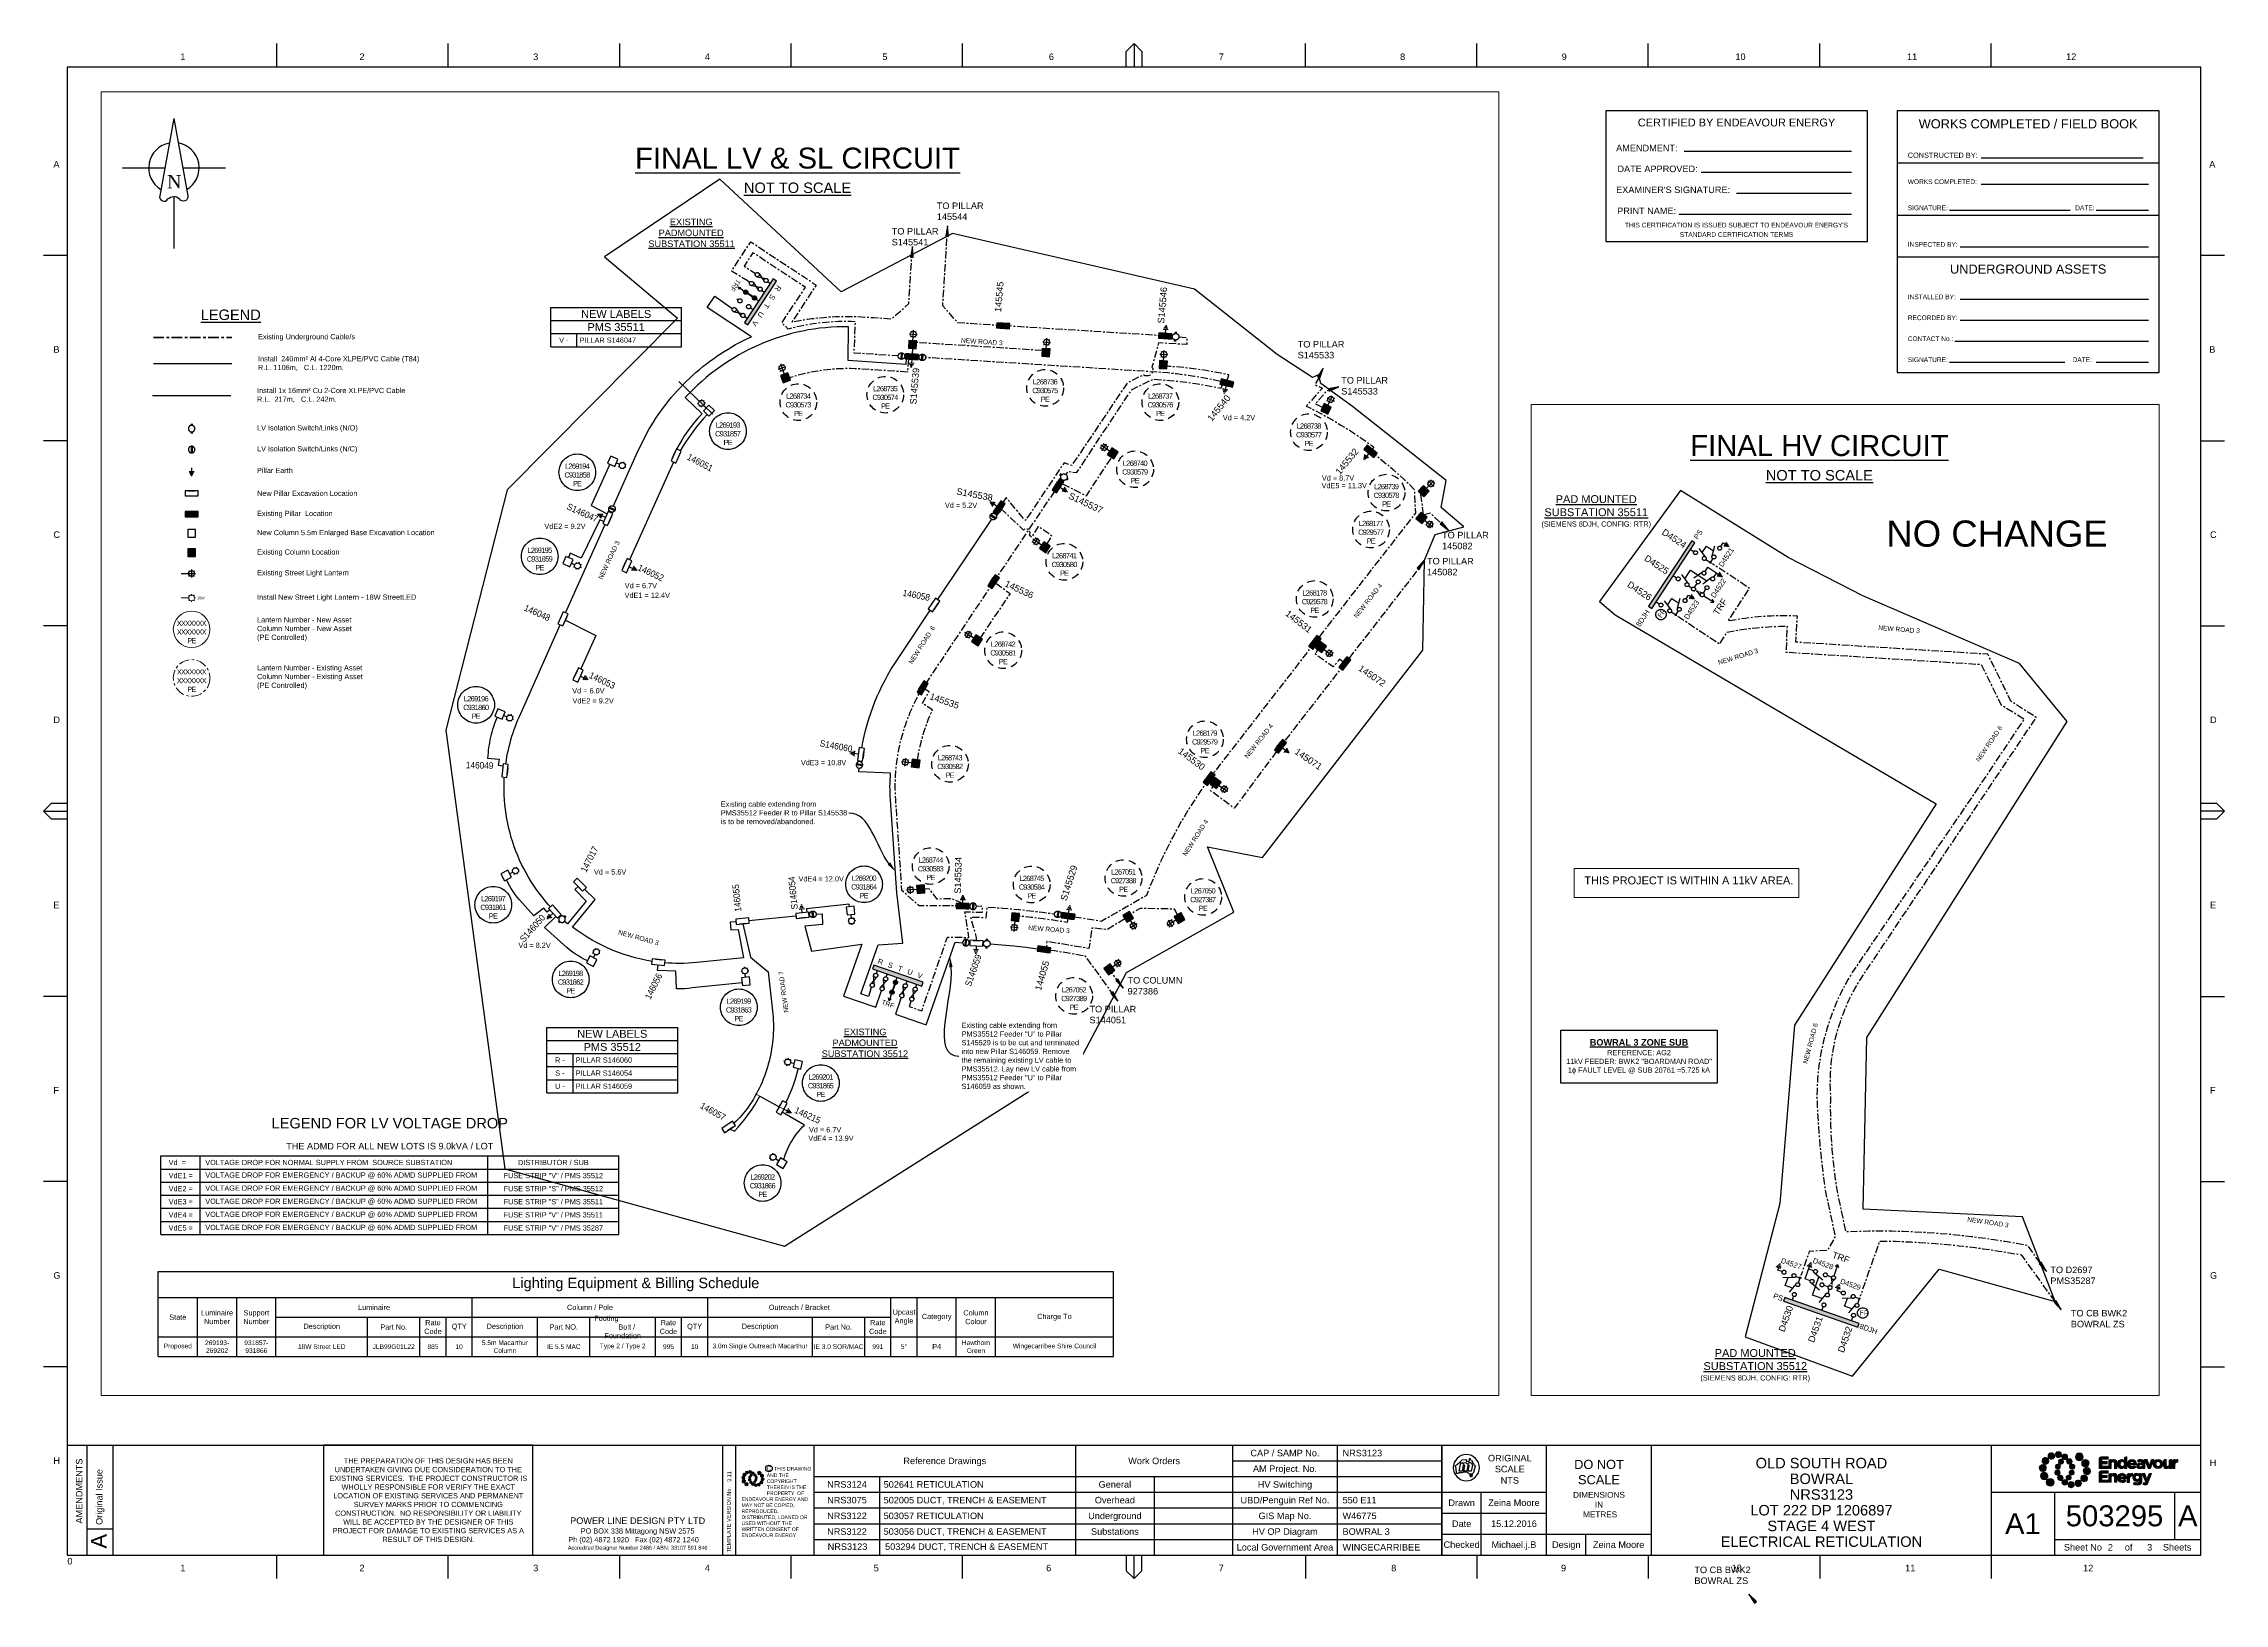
# Paper-space layout 'LV' of a CAD drawing. Header units: metres, sheet in millimetres. Extents: x -9 to 824, y -19 to 576.
# The model-space entities are those that its viewports show. They can reach past a viewport. Long polylines and large blocks are cut down to what shows.
import ezdxf
from ezdxf import colors
from ezdxf.entities.mleader import LeaderData, LeaderLine
from ezdxf.enums import TextEntityAlignment as Align
from ezdxf.math import Vec2, Vec3

# ---------------------------------------------------------------- set-up
doc = ezdxf.new("R2010")
doc.units = ezdxf.units.M
for name, pattern in [('Cable Exist UG', [7, 4, -1, 1, -1]), ('CENTER', [50.8, 31.75, -6.35, 6.35, -6.35]), ('CENTERX2', [4, 2.5, -0.5, 0.5, -0.5]), ('Dash', [5, 3, -2]), ('DASHED', [19.05, 12.7, -6.35]), ('HIDDEN', [0.375, 0.25, -0.125]), ('IE Trench LV', [5.5, 4, -1.5])]:
    doc.linetypes.add(name, pattern=pattern)
doc.layers.get('0').update_dxf_attribs({"color": 6})
for name, color, linetype, lineweight in [('---Transmission Trench', 6, 'Continuous', 13), ('_User Miscellaneous1', 30, 'Continuous', 13), ('_User Notes', 7, 'Continuous', 20), ('_User_HV_Exist', 1, 'Continuous', 25), ('_User_LV_Exist', 5, 'Continuous', 25), ('_User_SL_Exist', 4, 'Continuous', 25)]:
    doc.layers.add(name, color=color, linetype=linetype, lineweight=lineweight)
doc.layers.add('. Const Lines _SP', color=251, linetype='Continuous', lineweight=0, plot=False)
doc.layers.add('_User -Cat Hole', color=30, linetype='Continuous', lineweight=9, transparency=0.5)
for name, color, linetype in [('Equip_LV_EXT', 7, 'Continuous'), ('Equip_LV_NEW', 2, 'Continuous'), ('Equip_SP_SL_EXT', 7, 'Continuous'), ('Notes', 7, 'Continuous'), ('Notes_HV_MISC', 11, 'Continuous'), ('Services_SP_NEW_UG', 2, 'IE Trench LV'), ('SupportsUG_SP_LV_EXT', 7, 'Continuous'), ('SupportsUG_SP_LV_NEW', 2, 'Continuous')]:
    doc.layers.add(name, color=color, linetype=linetype)
doc.layers.add('Viewports', color=6, linetype='Continuous', plot=False)
doc.styles.add('ARIAL', font='arial.ttf', dxfattribs={"height": 2})
doc.styles.add('COLUMN_LABEL', font='arial.ttf', dxfattribs={"height": 2})
doc.styles.add('iecARIAL', font='arial.ttf', dxfattribs={"height": 2})
doc.styles.add('iecISOCP', font='isocp.shx')
doc.styles.add('iecNAME', font='times.ttf')
doc.styles.add('ieISOCP', font='arial.ttf', dxfattribs={"height": 1.5})
doc.styles.add('POLE_LABEL', font='arial.ttf', dxfattribs={"height": 2})
doc.styles.add('SL_LABEL', font='arial.ttf', dxfattribs={"height": 2})
doc.styles.get("Standard").update_dxf_attribs({"font": 'arial.ttf'})
doc.styles.add('SWG_LABEL', font='arial.ttf')
doc.styles.add('SWITCH_LABEL', font='arial.ttf', dxfattribs={"height": 2})
doc.linetypes.add('Cable 4', pattern='A,4,-0.1,["*",Standard,S=2,R=0,X=0,Y=-1.6],-1.2', length=5.3)
doc.linetypes.add('Cable New UG', pattern='A,6,-0.05,["X",Standard,S=1.8,R=0,X=0,Y=-0.94],-1.8', length=7.85)
doc.linetypes.add('Cable o', pattern='A,4,-0.01,["O",Standard,S=1.5,R=0,X=0,Y=-0.75],-1.6', length=5.61)
doc.linetypes.add('Cable x', pattern='A,5,-0.05,["X",Standard,S=1.5,R=0,X=0,Y=-0.75],-1.45', length=6.5)

# ---------------------------------------------------------------- blocks, each defined once
blk = doc.blocks.new('EE_LOGO_SMALL')
at = {"layer": 'Notes'}
h = blk.add_hatch(color=256, dxfattribs=at)
edge = h.paths.add_edge_path()
edge.add_spline(control_points=[(-8.4, 2), (-9.2, 2), (-9.8, 1.4), (-9.8, 0.7), (-9.9, -0.1), (-9.3, -0.7), (-8.6, -0.8), (-7.8, -0.8), (-7.2, -0.2), (-7.1, 0.5), (-7.1, 1.3), (-7.7, 1.9), (-8.4, 2)], knot_values=[0, 0, 0, 0, 1, 1, 1, 2, 2, 2, 3, 3, 3, 4, 4, 4, 4], degree=3, periodic=0)
h = blk.add_hatch(color=256, dxfattribs=at)
edge = h.paths.add_edge_path()
edge.add_spline(control_points=[(-6.8, 4.5), (-7.4, 4.8), (-8.2, 4.6), (-8.6, 4), (-8.9, 3.4), (-8.7, 2.6), (-8.1, 2.2), (-7.5, 1.9), (-6.7, 2.1), (-6.3, 2.7), (-6, 3.3), (-6.2, 4.1), (-6.8, 4.5)], knot_values=[0, 0, 0, 0, 1, 1, 1, 2, 2, 2, 3, 3, 3, 4, 4, 4, 4], degree=3, periodic=0)
h = blk.add_hatch(color=256, dxfattribs=at)
edge = h.paths.add_edge_path()
edge.add_spline(control_points=[(-4.2, 5.9), (-4.6, 6.5), (-5.3, 6.6), (-5.9, 6.3), (-6.4, 5.9), (-6.6, 5.1), (-6.2, 4.6), (-5.9, 4), (-5.1, 3.8), (-4.6, 4.2), (-4, 4.6), (-3.8, 5.3), (-4.2, 5.9)], knot_values=[0, 0, 0, 0, 1, 1, 1, 2, 2, 2, 3, 3, 3, 4, 4, 4, 4], degree=3, periodic=0)
h = blk.add_hatch(color=256, dxfattribs=at)
edge = h.paths.add_edge_path()
edge.add_spline(control_points=[(-1.3, 5.9), (-1.4, 6.5), (-2, 7), (-2.6, 6.9), (-3.3, 6.9), (-3.7, 6.3), (-3.7, 5.6), (-3.6, 5), (-3, 4.5), (-2.4, 4.6), (-1.7, 4.7), (-1.3, 5.2), (-1.3, 5.9)], knot_values=[0, 0, 0, 0, 1, 1, 1, 2, 2, 2, 3, 3, 3, 4, 4, 4, 4], degree=3, periodic=0)
h = blk.add_hatch(color=256, dxfattribs=at)
edge = h.paths.add_edge_path()
edge.add_spline(control_points=[(-2.5, 2.1), (-3, 2.2), (-3.5, 1.9), (-3.6, 1.3), (-3.7, 0.8), (-3.4, 0.3), (-2.9, 0.2), (-2.4, 0.1), (-1.9, 0.4), (-1.8, 0.9), (-1.7, 1.5), (-2, 2), (-2.5, 2.1)], knot_values=[0, 0, 0, 0, 1, 1, 1, 2, 2, 2, 3, 3, 3, 4, 4, 4, 4], degree=3, periodic=0)
h = blk.add_hatch(color=256, dxfattribs=at)
edge = h.paths.add_edge_path()
edge.add_spline(control_points=[(1, 4.9), (1, 4.3), (0.5, 3.8), (-0.1, 3.8), (-0.7, 3.8), (-1.2, 4.3), (-1.2, 4.9), (-1.2, 5.5), (-0.7, 6), (-0.1, 6), (0.5, 6), (1, 5.5), (1, 4.9)], knot_values=[0, 0, 0, 0, 1, 1, 1, 2, 2, 2, 3, 3, 3, 4, 4, 4, 4], degree=3, periodic=0)
edge = h.paths.add_edge_path()
edge.add_spline(control_points=[(-1.4, 4), (-1.9, 4.1), (-2.4, 3.8), (-2.5, 3.3), (-2.6, 2.7), (-2.3, 2.2), (-1.8, 2.1), (-1.3, 2), (-0.7, 2.3), (-0.6, 2.9), (-0.5, 3.4), (-0.9, 3.9), (-1.4, 4)], knot_values=[0, 0, 0, 0, 1, 1, 1, 2, 2, 2, 3, 3, 3, 4, 4, 4, 4], degree=3, periodic=0)
h = blk.add_hatch(color=256, dxfattribs=at)
edge = h.paths.add_edge_path()
edge.add_spline(control_points=[(2.3, 2.4), (2.8, 2.8), (2.8, 3.4), (2.4, 3.9), (2, 4.3), (1.4, 4.3), (0.9, 3.9), (0.5, 3.6), (0.5, 2.9), (0.9, 2.5), (1.2, 2), (1.9, 2), (2.3, 2.4)], knot_values=[0, 0, 0, 0, 1, 1, 1, 2, 2, 2, 3, 3, 3, 4, 4, 4, 4], degree=3, periodic=0)
edge = h.paths.add_edge_path()
edge.add_spline(control_points=[(1, 4.9), (1, 4.3), (0.5, 3.8), (-0.1, 3.8), (-0.7, 3.8), (-1.2, 4.3), (-1.2, 4.9), (-1.2, 5.5), (-0.7, 6), (-0.1, 6), (0.5, 6), (1, 5.5), (1, 4.9)], knot_values=[0, 0, 0, 0, 1, 1, 1, 2, 2, 2, 3, 3, 3, 4, 4, 4, 4], degree=3, periodic=0)
h = blk.add_hatch(color=256, dxfattribs=at)
edge = h.paths.add_edge_path()
edge.add_spline(control_points=[(1, 4.9), (1, 4.3), (0.5, 3.8), (-0.1, 3.8), (-0.7, 3.8), (-1.2, 4.3), (-1.2, 4.9), (-1.2, 5.5), (-0.7, 6), (-0.1, 6), (0.5, 6), (1, 5.5), (1, 4.9)], knot_values=[0, 0, 0, 0, 1, 1, 1, 2, 2, 2, 3, 3, 3, 4, 4, 4, 4], degree=3, periodic=0)
edge = h.paths.add_edge_path(flags=16)
edge.add_spline(control_points=[(1, 4.9), (1, 4.3), (0.5, 3.8), (-0.1, 3.8), (-0.7, 3.8), (-1.2, 4.3), (-1.2, 4.9), (-1.2, 5.5), (-0.7, 6), (-0.1, 6), (0.5, 6), (1, 5.5), (1, 4.9)], knot_values=[0, 0, 0, 0, 1, 1, 1, 2, 2, 2, 3, 3, 3, 4, 4, 4, 4], degree=3, periodic=0)
h = blk.add_hatch(color=256, dxfattribs=at)
edge = h.paths.add_edge_path()
edge.add_spline(control_points=[(3, 0.2), (3.5, 0.3), (3.8, 0.9), (3.7, 1.4), (3.6, 1.9), (3, 2.3), (2.5, 2.1), (1.9, 2), (1.6, 1.4), (1.8, 0.9), (1.9, 0.4), (2.5, 0.1), (3, 0.2)], knot_values=[0, 0, 0, 0, 1, 1, 1, 2, 2, 2, 3, 3, 3, 4, 4, 4, 4], degree=3, periodic=0)
h = blk.add_hatch(color=256, dxfattribs=at)
edge = h.paths.add_edge_path()
edge.add_spline(control_points=[(7, 4.9), (7, 4), (6.3, 3.4), (5.5, 3.4), (4.6, 3.4), (4, 4), (4, 4.9), (4, 5.7), (4.6, 6.4), (5.5, 6.4), (6.3, 6.4), (7, 5.7), (7, 4.9)], knot_values=[0, 0, 0, 0, 1, 1, 1, 2, 2, 2, 3, 3, 3, 4, 4, 4, 4], degree=3, periodic=0)
h = blk.add_hatch(color=256, dxfattribs=at)
edge = h.paths.add_edge_path()
edge.add_spline(control_points=[(8.4, 1.1), (9.1, 1.5), (9.4, 2.3), (9.1, 3), (8.8, 3.7), (7.9, 4.1), (7.2, 3.8), (6.5, 3.4), (6.2, 2.6), (6.5, 1.9), (6.8, 1.2), (7.7, 0.8), (8.4, 1.1)], knot_values=[0, 0, 0, 0, 1, 1, 1, 2, 2, 2, 3, 3, 3, 4, 4, 4, 4], degree=3, periodic=0)
h = blk.add_hatch(color=256, dxfattribs=at)
edge = h.paths.add_edge_path()
edge.add_spline(control_points=[(8.3, -1.9), (9, -1.9), (9.7, -1.4), (9.7, -0.6), (9.7, 0.1), (9.2, 0.8), (8.4, 0.8), (7.7, 0.8), (7, 0.3), (7, -0.5), (6.9, -1.2), (7.5, -1.9), (8.3, -1.9)], knot_values=[0, 0, 0, 0, 1, 1, 1, 2, 2, 2, 3, 3, 3, 4, 4, 4, 4], degree=3, periodic=0)
h = blk.add_hatch(color=256, dxfattribs=at)
edge = h.paths.add_edge_path()
edge.add_spline(control_points=[(-8.5, -1.1), (-9.2, -1.4), (-9.6, -2.3), (-9.3, -3), (-8.9, -3.7), (-8.1, -4), (-7.4, -3.7), (-6.7, -3.4), (-6.3, -2.5), (-6.6, -1.8), (-7, -1.1), (-7.8, -0.8), (-8.5, -1.1)], knot_values=[0, 0, 0, 0, 1, 1, 1, 2, 2, 2, 3, 3, 3, 4, 4, 4, 4], degree=3, periodic=0)
h = blk.add_hatch(color=256, dxfattribs=at)
edge = h.paths.add_edge_path()
edge.add_spline(control_points=[(-7.1, -4.8), (-7.1, -4), (-6.5, -3.3), (-5.6, -3.3), (-4.8, -3.3), (-4.1, -4), (-4.1, -4.8), (-4.1, -5.7), (-4.8, -6.3), (-5.6, -6.3), (-6.5, -6.3), (-7.1, -5.7), (-7.1, -4.8)], knot_values=[0, 0, 0, 0, 1, 1, 1, 2, 2, 2, 3, 3, 3, 4, 4, 4, 4], degree=3, periodic=0)
h = blk.add_hatch(color=256, dxfattribs=at)
edge = h.paths.add_edge_path()
edge.add_spline(control_points=[(-3.1, -0.2), (-3.7, -0.3), (-4, -0.8), (-3.8, -1.4), (-3.7, -1.9), (-3.2, -2.2), (-2.6, -2.1), (-2.1, -1.9), (-1.8, -1.4), (-1.9, -0.9), (-2.1, -0.3), (-2.6, 0), (-3.1, -0.2)], knot_values=[0, 0, 0, 0, 1, 1, 1, 2, 2, 2, 3, 3, 3, 4, 4, 4, 4], degree=3, periodic=0)
h = blk.add_hatch(color=256, dxfattribs=at)
edge = h.paths.add_edge_path()
edge.add_spline(control_points=[(-2.5, -2.3), (-2.9, -2.7), (-3, -3.4), (-2.6, -3.8), (-2.2, -4.2), (-1.5, -4.3), (-1.1, -3.9), (-0.7, -3.5), (-0.6, -2.8), (-1, -2.4), (-1.4, -2), (-2, -1.9), (-2.5, -2.3)], knot_values=[0, 0, 0, 0, 1, 1, 1, 2, 2, 2, 3, 3, 3, 4, 4, 4, 4], degree=3, periodic=0)
h = blk.add_hatch(color=256, dxfattribs=at)
edge = h.paths.add_edge_path()
edge.add_spline(control_points=[(-1.2, -4.8), (-1.2, -4.2), (-0.7, -3.7), (-0.1, -3.7), (0.5, -3.7), (1, -4.2), (1, -4.8), (1, -5.4), (0.5, -5.9), (-0.1, -5.9), (-0.7, -5.9), (-1.2, -5.4), (-1.2, -4.8)], knot_values=[0, 0, 0, 0, 1, 1, 1, 2, 2, 2, 3, 3, 3, 4, 4, 4, 4], degree=3, periodic=0)
h = blk.add_hatch(color=256, dxfattribs=at)
edge = h.paths.add_edge_path()
edge.add_spline(control_points=[(1.2, -3.9), (1.7, -4.1), (2.2, -3.7), (2.3, -3.2), (2.5, -2.7), (2.1, -2.2), (1.6, -2.1), (1.1, -2), (0.6, -2.3), (0.5, -2.8), (0.4, -3.3), (0.7, -3.8), (1.2, -3.9)], knot_values=[0, 0, 0, 0, 1, 1, 1, 2, 2, 2, 3, 3, 3, 4, 4, 4, 4], degree=3, periodic=0)
h = blk.add_hatch(color=256, dxfattribs=at)
edge = h.paths.add_edge_path()
edge.add_spline(control_points=[(1.2, -5.8), (1.3, -6.5), (1.8, -6.9), (2.5, -6.9), (3.1, -6.8), (3.6, -6.2), (3.5, -5.6), (3.4, -5), (2.9, -4.5), (2.2, -4.6), (1.6, -4.6), (1.1, -5.2), (1.2, -5.8)], knot_values=[0, 0, 0, 0, 1, 1, 1, 2, 2, 2, 3, 3, 3, 4, 4, 4, 4], degree=3, periodic=0)
h = blk.add_hatch(color=256, dxfattribs=at)
edge = h.paths.add_edge_path()
edge.add_spline(control_points=[(2.4, -2), (2.9, -2.1), (3.4, -1.8), (3.5, -1.3), (3.6, -0.8), (3.3, -0.3), (2.8, -0.2), (2.2, -0.1), (1.7, -0.4), (1.6, -0.9), (1.5, -1.4), (1.8, -1.9), (2.4, -2)], knot_values=[0, 0, 0, 0, 1, 1, 1, 2, 2, 2, 3, 3, 3, 4, 4, 4, 4], degree=3, periodic=0)
h = blk.add_hatch(color=256, dxfattribs=at)
edge = h.paths.add_edge_path()
edge.add_spline(control_points=[(4, -5.8), (4.4, -6.4), (5.2, -6.6), (5.7, -6.2), (6.3, -5.8), (6.5, -5.1), (6.1, -4.5), (5.7, -4), (5, -3.8), (4.4, -4.2), (3.8, -4.5), (3.7, -5.3), (4, -5.8)], knot_values=[0, 0, 0, 0, 1, 1, 1, 2, 2, 2, 3, 3, 3, 4, 4, 4, 4], degree=3, periodic=0)
h = blk.add_hatch(color=256, dxfattribs=at)
edge = h.paths.add_edge_path()
edge.add_spline(control_points=[(6.7, -4.4), (7.3, -4.8), (8.1, -4.6), (8.4, -4), (8.8, -3.3), (8.6, -2.6), (8, -2.2), (7.3, -1.8), (6.6, -2.1), (6.2, -2.7), (5.8, -3.3), (6, -4.1), (6.7, -4.4)], knot_values=[0, 0, 0, 0, 1, 1, 1, 2, 2, 2, 3, 3, 3, 4, 4, 4, 4], degree=3, periodic=0)
at = {"layer": 'Notes', "lineweight": 0}
for points in [[(1.8, 2.1), (1.8, 2.1)], [(-2, -2.1), (-2, -2.1)]]:
    blk.add_lwpolyline(points, dxfattribs=at)
for points in [[(-8.4, 2), (-9.2, 2), (-9.8, 1.4), (-9.8, 0.7), (-9.9, -0.1), (-9.3, -0.7), (-8.6, -0.8), (-7.8, -0.8), (-7.2, -0.2), (-7.1, 0.5), (-7.1, 1.3), (-7.7, 1.9), (-8.4, 2)], [(-6.8, 4.5), (-7.4, 4.8), (-8.2, 4.6), (-8.6, 4), (-8.9, 3.4), (-8.7, 2.6), (-8.1, 2.2), (-7.5, 1.9), (-6.7, 2.1), (-6.3, 2.7), (-6, 3.3), (-6.2, 4.1), (-6.8, 4.5)], [(-4.2, 5.9), (-4.6, 6.5), (-5.3, 6.6), (-5.9, 6.3), (-6.4, 5.9), (-6.6, 5.1), (-6.2, 4.6), (-5.9, 4), (-5.1, 3.8), (-4.6, 4.2), (-4, 4.6), (-3.8, 5.3), (-4.2, 5.9)], [(-1.3, 5.9), (-1.4, 6.5), (-2, 7), (-2.6, 6.9), (-3.3, 6.9), (-3.7, 6.3), (-3.7, 5.6), (-3.6, 5), (-3, 4.5), (-2.4, 4.6), (-1.7, 4.7), (-1.3, 5.2), (-1.3, 5.9)], [(-2.5, 2.1), (-3, 2.2), (-3.5, 1.9), (-3.6, 1.3), (-3.7, 0.8), (-3.4, 0.3), (-2.9, 0.2), (-2.4, 0.1), (-1.9, 0.4), (-1.8, 0.9), (-1.7, 1.5), (-2, 2), (-2.5, 2.1)], [(-1.4, 4), (-1.9, 4.1), (-2.4, 3.8), (-2.5, 3.3), (-2.6, 2.7), (-2.3, 2.2), (-1.8, 2.1), (-1.3, 2), (-0.7, 2.3), (-0.6, 2.9), (-0.5, 3.4), (-0.9, 3.9), (-1.4, 4)], [(1, 4.9), (1, 4.3), (0.5, 3.8), (-0.1, 3.8), (-0.7, 3.8), (-1.2, 4.3), (-1.2, 4.9), (-1.2, 5.5), (-0.7, 6), (-0.1, 6), (0.5, 6), (1, 5.5), (1, 4.9)], [(1, 4.9), (1, 4.3), (0.5, 3.8), (-0.1, 3.8), (-0.7, 3.8), (-1.2, 4.3), (-1.2, 4.9), (-1.2, 5.5), (-0.7, 6), (-0.1, 6), (0.5, 6), (1, 5.5), (1, 4.9)], [(2.3, 2.4), (2.8, 2.8), (2.8, 3.4), (2.4, 3.9), (2, 4.3), (1.4, 4.3), (0.9, 3.9), (0.5, 3.6), (0.5, 2.9), (0.9, 2.5), (1.2, 2), (1.9, 2), (2.3, 2.4)], [(3, 0.2), (3.5, 0.3), (3.8, 0.9), (3.7, 1.4), (3.6, 1.9), (3, 2.3), (2.5, 2.1), (1.9, 2), (1.6, 1.4), (1.8, 0.9), (1.9, 0.4), (2.5, 0.1), (3, 0.2)], [(7, 4.9), (7, 4), (6.3, 3.4), (5.5, 3.4), (4.6, 3.4), (4, 4), (4, 4.9), (4, 5.7), (4.6, 6.4), (5.5, 6.4), (6.3, 6.4), (7, 5.7), (7, 4.9)], [(8.4, 1.1), (9.1, 1.5), (9.4, 2.3), (9.1, 3), (8.8, 3.7), (7.9, 4.1), (7.2, 3.8), (6.5, 3.4), (6.2, 2.6), (6.5, 1.9), (6.8, 1.2), (7.7, 0.8), (8.4, 1.1)], [(8.3, -1.9), (9, -1.9), (9.7, -1.4), (9.7, -0.6), (9.7, 0.1), (9.2, 0.8), (8.4, 0.8), (7.7, 0.8), (7, 0.3), (7, -0.5), (6.9, -1.2), (7.5, -1.9), (8.3, -1.9)], [(-8.5, -1.1), (-9.2, -1.4), (-9.6, -2.3), (-9.3, -3), (-8.9, -3.7), (-8.1, -4), (-7.4, -3.7), (-6.7, -3.4), (-6.3, -2.5), (-6.6, -1.8), (-7, -1.1), (-7.8, -0.8), (-8.5, -1.1)], [(-7.1, -4.8), (-7.1, -4), (-6.5, -3.3), (-5.6, -3.3), (-4.8, -3.3), (-4.1, -4), (-4.1, -4.8), (-4.1, -5.7), (-4.8, -6.3), (-5.6, -6.3), (-6.5, -6.3), (-7.1, -5.7), (-7.1, -4.8)], [(-3.1, -0.2), (-3.7, -0.3), (-4, -0.8), (-3.8, -1.4), (-3.7, -1.9), (-3.2, -2.2), (-2.6, -2.1), (-2.1, -1.9), (-1.8, -1.4), (-1.9, -0.9), (-2.1, -0.3), (-2.6, 0), (-3.1, -0.2)], [(-2.5, -2.3), (-2.9, -2.7), (-3, -3.4), (-2.6, -3.8), (-2.2, -4.2), (-1.5, -4.3), (-1.1, -3.9), (-0.7, -3.5), (-0.6, -2.8), (-1, -2.4), (-1.4, -2), (-2, -1.9), (-2.5, -2.3)], [(-1.2, -4.8), (-1.2, -4.2), (-0.7, -3.7), (-0.1, -3.7), (0.5, -3.7), (1, -4.2), (1, -4.8), (1, -5.4), (0.5, -5.9), (-0.1, -5.9), (-0.7, -5.9), (-1.2, -5.4), (-1.2, -4.8)], [(1.2, -3.9), (1.7, -4.1), (2.2, -3.7), (2.3, -3.2), (2.5, -2.7), (2.1, -2.2), (1.6, -2.1), (1.1, -2), (0.6, -2.3), (0.5, -2.8), (0.4, -3.3), (0.7, -3.8), (1.2, -3.9)], [(1.2, -5.8), (1.3, -6.5), (1.8, -6.9), (2.5, -6.9), (3.1, -6.8), (3.6, -6.2), (3.5, -5.6), (3.4, -5), (2.9, -4.5), (2.2, -4.6), (1.6, -4.6), (1.1, -5.2), (1.2, -5.8)], [(2.4, -2), (2.9, -2.1), (3.4, -1.8), (3.5, -1.3), (3.6, -0.8), (3.3, -0.3), (2.8, -0.2), (2.2, -0.1), (1.7, -0.4), (1.6, -0.9), (1.5, -1.4), (1.8, -1.9), (2.4, -2)], [(4, -5.8), (4.4, -6.4), (5.2, -6.6), (5.7, -6.2), (6.3, -5.8), (6.5, -5.1), (6.1, -4.5), (5.7, -4), (5, -3.8), (4.4, -4.2), (3.8, -4.5), (3.7, -5.3), (4, -5.8)], [(6.7, -4.4), (7.3, -4.8), (8.1, -4.6), (8.4, -4), (8.8, -3.3), (8.6, -2.6), (8, -2.2), (7.3, -1.8), (6.6, -2.1), (6.2, -2.7), (5.8, -3.3), (6, -4.1), (6.7, -4.4)]]:
    blk.add_open_spline(points, degree=3, knots=[0, 0, 0, 0, 1, 1, 1, 2, 2, 2, 3, 3, 3, 4, 4, 4, 4], dxfattribs=at)
blk = doc.blocks.new('EE_COPYRIGHT_A1')
at = {"layer": 'Notes'}
blk.add_circle((9.53, -0.82), 1.15, dxfattribs=at)
at = {"xscale": 0.4, "yscale": 0.4, "zscale": 0.4}
blk.add_blockref('EE_LOGO_SMALL', (3.96, -4.29), dxfattribs=at)
at = {"layer": 'Notes', "insert": (0, 0), "char_height": 1.25, "width": 24.1208, "attachment_point": 1, "style": 'ARIAL'}
blk.add_mtext('\\pt8.75;               ^I{\\H1.2x;C } THIS DRAWING\\P\\pi-8.75,l8.75,t8.75,20;       ^IAND THE ^I\\P\\pi0,t8.75;COPYRIGHT\\P\\pi-8.75,t1.25,8.75;^I^ITHEREIN IS THE PROPERTY  OF \\P\\pi0,l0,t1.25;ENDEAVOUR ENERGY AND MAY NOT BE COPIED, REPRODUCED, DISTRIBUTED, LOANED OR USED WITHOUT THE WRITTEN CONSENT OF ENDEAVOUR ENERGY', dxfattribs=at)
blk = doc.blocks.new('EE_LOGO')
h = blk.add_hatch(color=256)
edge = h.paths.add_edge_path()
edge.add_spline(control_points=[(-25.34, 1.94), (-26.08, 1.98), (-26.72, 1.41), (-26.77, 0.66), (-26.81, -0.09), (-26.24, -0.72), (-25.49, -0.77), (-24.74, -0.81), (-24.1, -0.24), (-24.06, 0.51), (-24.02, 1.25), (-24.59, 1.89), (-25.34, 1.94)], knot_values=[0, 0, 0, 0, 1, 1, 1, 2, 2, 2, 3, 3, 3, 4, 4, 4, 4], degree=3, periodic=0)
h = blk.add_hatch(color=256)
edge = h.paths.add_edge_path()
edge.add_spline(control_points=[(-23.73, 4.46), (-24.34, 4.81), (-25.13, 4.61), (-25.49, 3.99), (-25.85, 3.38), (-25.64, 2.59), (-25.03, 2.23), (-24.41, 1.87), (-23.63, 2.08), (-23.27, 2.69), (-22.91, 3.31), (-23.12, 4.1), (-23.73, 4.46)], knot_values=[0, 0, 0, 0, 1, 1, 1, 2, 2, 2, 3, 3, 3, 4, 4, 4, 4], degree=3, periodic=0)
h = blk.add_hatch(color=256)
edge = h.paths.add_edge_path()
edge.add_spline(control_points=[(-21.12, 5.87), (-21.48, 6.44), (-22.24, 6.61), (-22.81, 6.24), (-23.37, 5.88), (-23.54, 5.12), (-23.17, 4.55), (-22.81, 3.98), (-22.05, 3.82), (-21.48, 4.19), (-20.92, 4.55), (-20.75, 5.31), (-21.12, 5.87)], knot_values=[0, 0, 0, 0, 1, 1, 1, 2, 2, 2, 3, 3, 3, 4, 4, 4, 4], degree=3, periodic=0)
h = blk.add_hatch(color=256)
edge = h.paths.add_edge_path()
edge.add_spline(control_points=[(-19.43, 2.06), (-19.94, 2.17), (-20.44, 1.84), (-20.55, 1.33), (-20.66, 0.82), (-20.34, 0.32), (-19.83, 0.21), (-19.32, 0.1), (-18.81, 0.42), (-18.71, 0.93), (-18.59, 1.44), (-18.92, 1.95), (-19.43, 2.06)], knot_values=[0, 0, 0, 0, 1, 1, 1, 2, 2, 2, 3, 3, 3, 4, 4, 4, 4], degree=3, periodic=0)
h = blk.add_hatch(color=256)
edge = h.paths.add_edge_path()
edge.add_spline(control_points=[(-18.27, 5.87), (-18.34, 6.5), (-18.91, 6.97), (-19.54, 6.9), (-20.18, 6.84), (-20.65, 6.27), (-20.58, 5.63), (-20.52, 4.99), (-19.95, 4.53), (-19.31, 4.59), (-18.67, 4.66), (-18.21, 5.23), (-18.27, 5.87)], knot_values=[0, 0, 0, 0, 1, 1, 1, 2, 2, 2, 3, 3, 3, 4, 4, 4, 4], degree=3, periodic=0)
h = blk.add_hatch(color=256)
edge = h.paths.add_edge_path()
edge.add_spline(control_points=[(-15.91, 4.86), (-15.91, 4.26), (-16.4, 3.77), (-17, 3.77), (-17.6, 3.77), (-18.08, 4.26), (-18.08, 4.86), (-18.08, 5.46), (-17.6, 5.95), (-17, 5.95), (-16.4, 5.95), (-15.91, 5.46), (-15.91, 4.86)], knot_values=[0, 0, 0, 0, 1, 1, 1, 2, 2, 2, 3, 3, 3, 4, 4, 4, 4], degree=3, periodic=0)
edge = h.paths.add_edge_path()
edge.add_spline(control_points=[(-18.29, 3.97), (-18.8, 4.08), (-19.3, 3.76), (-19.41, 3.25), (-19.52, 2.74), (-19.2, 2.23), (-18.69, 2.12), (-18.18, 2.01), (-17.67, 2.33), (-17.56, 2.84), (-17.45, 3.35), (-17.78, 3.86), (-18.29, 3.97)], knot_values=[0, 0, 0, 0, 1, 1, 1, 2, 2, 2, 3, 3, 3, 4, 4, 4, 4], degree=3, periodic=0)
h = blk.add_hatch(color=256)
edge = h.paths.add_edge_path()
edge.add_spline(control_points=[(-14.59, 2.36), (-14.16, 2.75), (-14.12, 3.41), (-14.51, 3.84), (-14.89, 4.27), (-15.55, 4.31), (-15.99, 3.93), (-16.42, 3.54), (-16.46, 2.88), (-16.07, 2.45), (-15.69, 2.01), (-15.02, 1.98), (-14.59, 2.36)], knot_values=[0, 0, 0, 0, 1, 1, 1, 2, 2, 2, 3, 3, 3, 4, 4, 4, 4], degree=3, periodic=0)
edge = h.paths.add_edge_path()
edge.add_spline(control_points=[(-15.91, 4.86), (-15.91, 4.26), (-16.4, 3.77), (-17, 3.77), (-17.6, 3.77), (-18.08, 4.26), (-18.08, 4.86), (-18.08, 5.46), (-17.6, 5.95), (-17, 5.95), (-16.4, 5.95), (-15.91, 5.46), (-15.91, 4.86)], knot_values=[0, 0, 0, 0, 1, 1, 1, 2, 2, 2, 3, 3, 3, 4, 4, 4, 4], degree=3, periodic=0)
h = blk.add_hatch(color=256)
edge = h.paths.add_edge_path()
edge.add_spline(control_points=[(-15.91, 4.86), (-15.91, 4.26), (-16.4, 3.77), (-17, 3.77), (-17.6, 3.77), (-18.08, 4.26), (-18.08, 4.86), (-18.08, 5.46), (-17.6, 5.95), (-17, 5.95), (-16.4, 5.95), (-15.91, 5.46), (-15.91, 4.86)], knot_values=[0, 0, 0, 0, 1, 1, 1, 2, 2, 2, 3, 3, 3, 4, 4, 4, 4], degree=3, periodic=0)
edge = h.paths.add_edge_path(flags=16)
edge.add_spline(control_points=[(-15.91, 4.86), (-15.91, 4.26), (-16.4, 3.77), (-17, 3.77), (-17.6, 3.77), (-18.08, 4.26), (-18.08, 4.86), (-18.08, 5.46), (-17.6, 5.95), (-17, 5.95), (-16.4, 5.95), (-15.91, 5.46), (-15.91, 4.86)], knot_values=[0, 0, 0, 0, 1, 1, 1, 2, 2, 2, 3, 3, 3, 4, 4, 4, 4], degree=3, periodic=0)
h = blk.add_hatch(color=256)
edge = h.paths.add_edge_path()
edge.add_spline(control_points=[(-13.94, 0.18), (-13.41, 0.32), (-13.09, 0.87), (-13.23, 1.4), (-13.37, 1.93), (-13.92, 2.25), (-14.45, 2.11), (-14.98, 1.97), (-15.3, 1.42), (-15.16, 0.89), (-15.02, 0.36), (-14.47, 0.04), (-13.94, 0.18)], knot_values=[0, 0, 0, 0, 1, 1, 1, 2, 2, 2, 3, 3, 3, 4, 4, 4, 4], degree=3, periodic=0)
h = blk.add_hatch(color=256)
edge = h.paths.add_edge_path()
edge.add_spline(control_points=[(-9.93, 4.86), (-9.93, 4.03), (-10.61, 3.35), (-11.44, 3.35), (-12.28, 3.35), (-12.95, 4.03), (-12.95, 4.86), (-12.95, 5.69), (-12.28, 6.37), (-11.44, 6.37), (-10.61, 6.37), (-9.93, 5.69), (-9.93, 4.86)], knot_values=[0, 0, 0, 0, 1, 1, 1, 2, 2, 2, 3, 3, 3, 4, 4, 4, 4], degree=3, periodic=0)
h = blk.add_hatch(color=256)
edge = h.paths.add_edge_path()
edge.add_spline(control_points=[(-8.55, 1.13), (-7.83, 1.45), (-7.5, 2.29), (-7.82, 3.01), (-8.14, 3.73), (-8.98, 4.06), (-9.7, 3.74), (-10.42, 3.42), (-10.75, 2.58), (-10.43, 1.86), (-10.11, 1.14), (-9.27, 0.81), (-8.55, 1.13)], knot_values=[0, 0, 0, 0, 1, 1, 1, 2, 2, 2, 3, 3, 3, 4, 4, 4, 4], degree=3, periodic=0)
h = blk.add_hatch(color=256)
edge = h.paths.add_edge_path()
edge.add_spline(control_points=[(-8.66, -1.92), (-7.91, -1.96), (-7.27, -1.39), (-7.23, -0.64), (-7.19, 0.1), (-7.76, 0.74), (-8.51, 0.78), (-9.25, 0.83), (-9.89, 0.26), (-9.94, -0.49), (-9.98, -1.24), (-9.41, -1.88), (-8.66, -1.92)], knot_values=[0, 0, 0, 0, 1, 1, 1, 2, 2, 2, 3, 3, 3, 4, 4, 4, 4], degree=3, periodic=0)
h = blk.add_hatch(color=256)
edge = h.paths.add_edge_path()
edge.add_spline(control_points=[(-3.85, 0.44), (-3.85, 0.44), (-3.85, 4.25), (-3.85, 4.3), (-3.85, 4.35), (-3.85, 4.86), (-3.29, 4.86), (-2.74, 4.86), (-0.49, 4.86), (-0.49, 4.86), (-0.49, 4.86), (-0.49, 4), (-0.49, 4), (-0.49, 4), (-2.89, 4), (-2.89, 4), (-2.89, 4), (-2.89, 3.1), (-2.89, 3.1), (-2.89, 3.1), (-0.8, 3.1), (-0.8, 3.1), (-0.8, 3.1), (-0.8, 2.23), (-0.8, 2.23), (-0.8, 2.23), (-2.89, 2.23), (-2.89, 2.23), (-2.89, 2.23), (-2.89, 1.31), (-2.89, 1.31), (-2.89, 1.31), (-0.49, 1.31), (-0.49, 1.31), (-0.49, 1.31), (-0.49, 0.44), (-0.49, 0.44), (-0.49, 0.44), (-3.85, 0.44), (-3.85, 0.44)], knot_values=[0, 0, 0, 0, 1, 1, 1, 2, 2, 2, 3, 3, 3, 4, 4, 4, 5, 5, 5, 6, 6, 6, 7, 7, 7, 8, 8, 8, 9, 9, 9, 10, 10, 10, 11, 11, 11, 12, 12, 12, 13, 13, 13, 13], degree=3, periodic=0)
h = blk.add_hatch(color=256)
edge = h.paths.add_edge_path()
edge.add_spline(control_points=[(1.94, 0.44), (1.94, 0.44), (1.94, 2.33), (1.94, 2.33), (1.94, 2.78), (1.73, 3.02), (1.36, 3.02), (1, 3.02), (0.76, 2.78), (0.76, 2.33), (0.76, 2.33), (0.76, 0.44), (0.76, 0.44), (0.76, 0.44), (-0.2, 0.44), (-0.2, 0.44), (-0.2, 0.44), (-0.2, 3.21), (-0.2, 3.27), (-0.2, 3.33), (-0.2, 3.82), (0.36, 3.82), (0.76, 3.82), (0.76, 3.82), (0.76, 3.82), (0.76, 3.82), (0.76, 3.35), (0.76, 3.35), (0.98, 3.63), (1.27, 3.89), (1.75, 3.89), (2.48, 3.89), (2.9, 3.41), (2.9, 2.63), (2.9, 2.63), (2.9, 0.44), (2.9, 0.44), (2.9, 0.44), (1.94, 0.44), (1.94, 0.44)], knot_values=[0, 0, 0, 0, 1, 1, 1, 2, 2, 2, 3, 3, 3, 4, 4, 4, 5, 5, 5, 6, 6, 6, 7, 7, 7, 8, 8, 8, 9, 9, 9, 10, 10, 10, 11, 11, 11, 12, 12, 12, 13, 13, 13, 13], degree=3, periodic=0)
h = blk.add_hatch(color=256)
edge = h.paths.add_edge_path(flags=16)
edge.add_spline(control_points=[(5.8, 2.13), (5.8, 2.69), (5.43, 3.07), (4.98, 3.07), (4.53, 3.07), (4.15, 2.7), (4.15, 2.13), (4.15, 2.13), (4.15, 2.12), (4.15, 2.12), (4.15, 1.56), (4.53, 1.19), (4.98, 1.19), (5.43, 1.19), (5.8, 1.56), (5.8, 2.12), (5.8, 2.12), (5.8, 2.13), (5.8, 2.13)], knot_values=[0, 0, 0, 0, 1, 1, 1, 2, 2, 2, 3, 3, 3, 4, 4, 4, 5, 5, 5, 6, 6, 6, 6], degree=3, periodic=0)
edge = h.paths.add_edge_path()
edge.add_spline(control_points=[(5.79, 0.44), (5.79, 0.44), (5.79, 0.92), (5.79, 0.92), (5.55, 0.6), (5.23, 0.37), (4.73, 0.37), (3.94, 0.37), (3.19, 0.99), (3.19, 2.12), (3.19, 2.12), (3.19, 2.13), (3.19, 2.13), (3.19, 3.26), (3.93, 3.88), (4.73, 3.88), (5.24, 3.88), (5.56, 3.65), (5.79, 3.38), (5.79, 3.38), (5.79, 4.27), (5.79, 4.3), (5.79, 4.34), (5.79, 4.86), (6.34, 4.86), (6.73, 4.86), (6.75, 4.86), (6.75, 4.86), (6.75, 4.86), (6.75, 0.44), (6.75, 0.44), (6.75, 0.44), (5.79, 0.44), (5.79, 0.44)], knot_values=[0, 0, 0, 0, 1, 1, 1, 2, 2, 2, 3, 3, 3, 4, 4, 4, 5, 5, 5, 6, 6, 6, 7, 7, 7, 8, 8, 8, 9, 9, 9, 10, 10, 10, 11, 11, 11, 11], degree=3, periodic=0)
h = blk.add_hatch(color=256)
edge = h.paths.add_edge_path()
edge.add_spline(control_points=[(8.69, 3.89), (7.7, 3.89), (7.01, 3.09), (7.01, 2.13), (7.01, 2.13), (7.01, 2.12), (7.01, 2.12), (7.01, 1.08), (7.77, 0.37), (8.78, 0.37), (9.39, 0.37), (9.85, 0.61), (10.16, 1), (10.16, 1), (9.62, 1.48), (9.62, 1.48), (9.35, 1.24), (9.12, 1.14), (8.79, 1.14), (8.33, 1.13), (8, 1.49), (7.95, 1.86), (7.91, 2.18), (7.93, 2.29), (7.95, 2.43), (8.02, 2.85), (8.29, 3.12), (8.69, 3.12), (9.09, 3.12), (9.34, 2.83), (9.4, 2.4), (9.4, 2.4), (8.14, 2.4), (8.14, 2.4), (8.14, 2.4), (8.12, 1.8), (8.64, 1.8), (9.17, 1.8), (10.32, 1.8), (10.32, 1.8), (10.33, 1.89), (10.34, 1.95), (10.34, 2.04), (10.34, 2.04), (10.34, 2.05), (10.34, 2.05), (10.34, 3.01), (9.82, 3.89), (8.69, 3.89)], knot_values=[0, 0, 0, 0, 1, 1, 1, 2, 2, 2, 3, 3, 3, 4, 4, 4, 5, 5, 5, 6, 6, 6, 7, 7, 7, 8, 8, 8, 9, 9, 9, 10, 10, 10, 11, 11, 11, 12, 12, 12, 13, 13, 13, 14, 14, 14, 15, 15, 15, 16, 16, 16, 16], degree=3, periodic=0)
h = blk.add_hatch(color=256)
edge = h.paths.add_edge_path(flags=16)
edge.add_spline(control_points=[(12.69, 1.8), (12.53, 1.88), (12.31, 1.93), (12.08, 1.93), (11.67, 1.93), (11.42, 1.77), (11.42, 1.46), (11.42, 1.46), (11.42, 1.45), (11.42, 1.45), (11.42, 1.19), (11.63, 1.04), (11.94, 1.04), (12.39, 1.04), (12.69, 1.29), (12.69, 1.63), (12.69, 1.63), (12.69, 1.8), (12.69, 1.8)], knot_values=[0, 0, 0, 0, 1, 1, 1, 2, 2, 2, 3, 3, 3, 4, 4, 4, 5, 5, 5, 6, 6, 6, 6], degree=3, periodic=0)
edge = h.paths.add_edge_path()
edge.add_spline(control_points=[(12.67, 0.44), (12.67, 0.44), (12.67, 0.81), (12.67, 0.81), (12.44, 0.55), (12.12, 0.38), (11.65, 0.38), (11.01, 0.38), (10.49, 0.74), (10.49, 1.41), (10.49, 1.41), (10.49, 1.42), (10.49, 1.42), (10.49, 2.16), (11.05, 2.5), (11.85, 2.5), (12.19, 2.5), (12.44, 2.45), (12.68, 2.37), (12.68, 2.37), (12.68, 2.42), (12.68, 2.42), (12.68, 2.82), (12.43, 3.07), (11.95, 3.07), (11.59, 3.07), (11.33, 3), (11.02, 2.89), (11.02, 2.89), (10.78, 3.62), (10.78, 3.62), (11.15, 3.78), (11.52, 3.89), (12.09, 3.89), (13.14, 3.89), (13.6, 3.35), (13.6, 2.43), (13.6, 2.43), (13.6, 0.44), (13.6, 0.44), (13.6, 0.44), (12.67, 0.44), (12.67, 0.44)], knot_values=[0, 0, 0, 0, 1, 1, 1, 2, 2, 2, 3, 3, 3, 4, 4, 4, 5, 5, 5, 6, 6, 6, 7, 7, 7, 8, 8, 8, 9, 9, 9, 10, 10, 10, 11, 11, 11, 12, 12, 12, 13, 13, 13, 14, 14, 14, 14], degree=3, periodic=0)
h = blk.add_hatch(color=256)
edge = h.paths.add_edge_path()
edge.add_spline(control_points=[(15.71, 0.44), (15.71, 0.44), (14.84, 0.44), (14.84, 0.44), (14.84, 0.44), (13.51, 3.83), (13.51, 3.83), (13.51, 3.83), (14.53, 3.83), (14.53, 3.83), (14.53, 3.83), (15.28, 1.58), (15.28, 1.58), (15.28, 1.58), (15.86, 3.3), (15.86, 3.3), (15.86, 3.3), (16.02, 3.83), (16.4, 3.83), (16.78, 3.83), (17.04, 3.83), (17.04, 3.83), (17.04, 3.83), (15.71, 0.44), (15.71, 0.44)], knot_values=[0, 0, 0, 0, 1, 1, 1, 2, 2, 2, 3, 3, 3, 4, 4, 4, 5, 5, 5, 6, 6, 6, 7, 7, 7, 8, 8, 8, 8], degree=3, periodic=0)
h = blk.add_hatch(color=256)
edge = h.paths.add_edge_path(flags=16)
edge.add_spline(control_points=[(19.52, 2.16), (19.52, 2.66), (19.16, 3.09), (18.63, 3.09), (18.08, 3.09), (17.75, 2.67), (17.75, 2.17), (17.75, 2.17), (17.75, 2.16), (17.75, 2.16), (17.75, 1.66), (18.11, 1.22), (18.64, 1.22), (19.19, 1.22), (19.52, 1.65), (19.52, 2.15), (19.52, 2.15), (19.52, 2.16), (19.52, 2.16)], knot_values=[0, 0, 0, 0, 1, 1, 1, 2, 2, 2, 3, 3, 3, 4, 4, 4, 5, 5, 5, 6, 6, 6, 6], degree=3, periodic=0)
edge = h.paths.add_edge_path()
edge.add_spline(control_points=[(18.63, 0.4), (17.58, 0.4), (16.8, 1.17), (16.8, 2.15), (16.8, 2.15), (16.8, 2.16), (16.8, 2.16), (16.8, 3.13), (17.59, 3.92), (18.64, 3.92), (19.69, 3.92), (20.46, 3.14), (20.46, 2.17), (20.46, 2.17), (20.46, 2.16), (20.46, 2.16), (20.46, 1.19), (19.68, 0.4), (18.63, 0.4)], knot_values=[0, 0, 0, 0, 1, 1, 1, 2, 2, 2, 3, 3, 3, 4, 4, 4, 5, 5, 5, 6, 6, 6, 6], degree=3, periodic=0)
h = blk.add_hatch(color=256)
edge = h.paths.add_edge_path()
edge.add_spline(control_points=[(22.86, 0.44), (22.86, 0.44), (22.86, 0.92), (22.86, 0.92), (22.64, 0.64), (22.36, 0.38), (21.87, 0.38), (21.15, 0.38), (20.72, 0.86), (20.72, 1.63), (20.72, 1.63), (20.72, 3.22), (20.72, 3.27), (20.72, 3.32), (20.72, 3.82), (21.28, 3.82), (21.68, 3.82), (21.68, 3.82), (21.68, 3.82), (21.68, 3.82), (21.68, 1.94), (21.68, 1.94), (21.68, 1.48), (21.9, 1.25), (22.26, 1.25), (22.63, 1.25), (22.86, 1.48), (22.86, 1.94), (22.86, 1.94), (22.86, 3.2), (22.86, 3.27), (22.86, 3.34), (22.87, 3.82), (23.42, 3.82), (23.82, 3.82), (23.82, 3.82), (23.82, 3.82), (23.82, 3.82), (23.82, 0.44), (23.82, 0.44), (23.82, 0.44), (22.86, 0.44), (22.86, 0.44)], knot_values=[0, 0, 0, 0, 1, 1, 1, 2, 2, 2, 3, 3, 3, 4, 4, 4, 5, 5, 5, 6, 6, 6, 7, 7, 7, 8, 8, 8, 9, 9, 9, 10, 10, 10, 11, 11, 11, 12, 12, 12, 13, 13, 13, 14, 14, 14, 14], degree=3, periodic=0)
h = blk.add_hatch(color=256)
edge = h.paths.add_edge_path()
edge.add_spline(control_points=[(26.09, 2.88), (25.46, 2.88), (25.06, 2.5), (25.06, 1.69), (25.06, 1.69), (25.06, 0.44), (25.06, 0.44), (25.06, 0.44), (24.1, 0.44), (24.1, 0.44), (24.1, 0.44), (24.1, 3.24), (24.1, 3.27), (24.1, 3.3), (24.1, 3.83), (24.66, 3.83), (25.22, 3.83), (25.06, 3.83), (25.06, 3.83), (25.06, 3.83), (25.06, 3.14), (25.06, 3.14), (25.26, 3.61), (25.58, 3.91), (26.14, 3.89), (26.14, 3.89), (26.14, 2.88), (26.14, 2.88), (26.14, 2.88), (26.09, 2.88), (26.09, 2.88)], knot_values=[0, 0, 0, 0, 1, 1, 1, 2, 2, 2, 3, 3, 3, 4, 4, 4, 5, 5, 5, 6, 6, 6, 7, 7, 7, 8, 8, 8, 9, 9, 9, 10, 10, 10, 10], degree=3, periodic=0)
h = blk.add_hatch(color=256)
edge = h.paths.add_edge_path()
edge.add_spline(control_points=[(-25.45, -1.11), (-26.17, -1.43), (-26.5, -2.27), (-26.18, -2.99), (-25.86, -3.71), (-25.02, -4.04), (-24.3, -3.72), (-23.58, -3.4), (-23.25, -2.56), (-23.57, -1.84), (-23.88, -1.12), (-24.72, -0.79), (-25.45, -1.11)], knot_values=[0, 0, 0, 0, 1, 1, 1, 2, 2, 2, 3, 3, 3, 4, 4, 4, 4], degree=3, periodic=0)
h = blk.add_hatch(color=256)
edge = h.paths.add_edge_path()
edge.add_spline(control_points=[(-24.06, -4.84), (-24.06, -4.01), (-23.39, -3.33), (-22.55, -3.33), (-21.72, -3.33), (-21.04, -4.01), (-21.04, -4.84), (-21.04, -5.68), (-21.72, -6.35), (-22.55, -6.35), (-23.39, -6.35), (-24.06, -5.68), (-24.06, -4.84)], knot_values=[0, 0, 0, 0, 1, 1, 1, 2, 2, 2, 3, 3, 3, 4, 4, 4, 4], degree=3, periodic=0)
h = blk.add_hatch(color=256)
edge = h.paths.add_edge_path()
edge.add_spline(control_points=[(-20.06, -0.16), (-20.59, -0.3), (-20.9, -0.85), (-20.76, -1.38), (-20.63, -1.91), (-20.08, -2.23), (-19.55, -2.09), (-19.02, -1.95), (-18.7, -1.4), (-18.84, -0.87), (-18.98, -0.34), (-19.52, -0.02), (-20.06, -0.16)], knot_values=[0, 0, 0, 0, 1, 1, 1, 2, 2, 2, 3, 3, 3, 4, 4, 4, 4], degree=3, periodic=0)
h = blk.add_hatch(color=256)
edge = h.paths.add_edge_path()
edge.add_spline(control_points=[(-19.41, -2.34), (-19.84, -2.73), (-19.88, -3.39), (-19.49, -3.82), (-19.1, -4.26), (-18.44, -4.29), (-18.01, -3.91), (-17.58, -3.52), (-17.54, -2.86), (-17.93, -2.43), (-18.31, -2), (-18.97, -1.96), (-19.41, -2.34)], knot_values=[0, 0, 0, 0, 1, 1, 1, 2, 2, 2, 3, 3, 3, 4, 4, 4, 4], degree=3, periodic=0)
h = blk.add_hatch(color=256)
edge = h.paths.add_edge_path()
edge.add_spline(control_points=[(-18.08, -4.84), (-18.08, -4.24), (-17.6, -3.76), (-17, -3.76), (-16.4, -3.76), (-15.91, -4.24), (-15.91, -4.84), (-15.91, -5.44), (-16.4, -5.93), (-17, -5.93), (-17.6, -5.93), (-18.08, -5.44), (-18.08, -4.84)], knot_values=[0, 0, 0, 0, 1, 1, 1, 2, 2, 2, 3, 3, 3, 4, 4, 4, 4], degree=3, periodic=0)
h = blk.add_hatch(color=256)
edge = h.paths.add_edge_path()
edge.add_spline(control_points=[(-15.71, -3.95), (-15.2, -4.06), (-14.69, -3.74), (-14.58, -3.23), (-14.47, -2.72), (-14.8, -2.21), (-15.31, -2.1), (-15.82, -1.99), (-16.32, -2.32), (-16.43, -2.83), (-16.54, -3.34), (-16.22, -3.84), (-15.71, -3.95)], knot_values=[0, 0, 0, 0, 1, 1, 1, 2, 2, 2, 3, 3, 3, 4, 4, 4, 4], degree=3, periodic=0)
h = blk.add_hatch(color=256)
edge = h.paths.add_edge_path()
edge.add_spline(control_points=[(-15.72, -5.85), (-15.66, -6.49), (-15.09, -6.95), (-14.45, -6.89), (-13.81, -6.82), (-13.35, -6.25), (-13.41, -5.62), (-13.48, -4.98), (-14.05, -4.51), (-14.68, -4.58), (-15.33, -4.64), (-15.79, -5.21), (-15.72, -5.85)], knot_values=[0, 0, 0, 0, 1, 1, 1, 2, 2, 2, 3, 3, 3, 4, 4, 4, 4], degree=3, periodic=0)
h = blk.add_hatch(color=256)
edge = h.paths.add_edge_path()
edge.add_spline(control_points=[(-14.57, -2.04), (-14.06, -2.15), (-13.55, -1.83), (-13.44, -1.32), (-13.33, -0.81), (-13.66, -0.3), (-14.17, -0.19), (-14.68, -0.08), (-15.18, -0.4), (-15.29, -0.92), (-15.4, -1.43), (-15.08, -1.93), (-14.57, -2.04)], knot_values=[0, 0, 0, 0, 1, 1, 1, 2, 2, 2, 3, 3, 3, 4, 4, 4, 4], degree=3, periodic=0)
h = blk.add_hatch(color=256)
edge = h.paths.add_edge_path()
edge.add_spline(control_points=[(-12.88, -5.86), (-12.52, -6.43), (-11.76, -6.59), (-11.19, -6.23), (-10.62, -5.86), (-10.46, -5.1), (-10.82, -4.53), (-11.19, -3.97), (-11.95, -3.8), (-12.51, -4.17), (-13.08, -4.53), (-13.25, -5.29), (-12.88, -5.86)], knot_values=[0, 0, 0, 0, 1, 1, 1, 2, 2, 2, 3, 3, 3, 4, 4, 4, 4], degree=3, periodic=0)
h = blk.add_hatch(color=256)
edge = h.paths.add_edge_path()
edge.add_spline(control_points=[(-10.27, -4.44), (-9.65, -4.79), (-8.86, -4.59), (-8.51, -3.97), (-8.15, -3.36), (-8.36, -2.57), (-8.97, -2.22), (-9.58, -1.86), (-10.37, -2.06), (-10.73, -2.68), (-11.09, -3.29), (-10.88, -4.08), (-10.27, -4.44)], knot_values=[0, 0, 0, 0, 1, 1, 1, 2, 2, 2, 3, 3, 3, 4, 4, 4, 4], degree=3, periodic=0)
h = blk.add_hatch(color=256)
edge = h.paths.add_edge_path()
edge.add_spline(control_points=[(-3.85, -4.84), (-3.85, -4.84), (-3.85, -1.03), (-3.85, -0.98), (-3.85, -0.94), (-3.85, -0.42), (-3.29, -0.42), (-2.74, -0.42), (-0.49, -0.42), (-0.49, -0.42), (-0.49, -0.42), (-0.49, -1.29), (-0.49, -1.29), (-0.49, -1.29), (-2.89, -1.29), (-2.89, -1.29), (-2.89, -1.29), (-2.89, -2.19), (-2.89, -2.19), (-2.89, -2.19), (-0.8, -2.19), (-0.8, -2.19), (-0.8, -2.19), (-0.8, -3.05), (-0.8, -3.05), (-0.8, -3.05), (-2.89, -3.05), (-2.89, -3.05), (-2.89, -3.05), (-2.89, -3.98), (-2.89, -3.98), (-2.89, -3.98), (-0.49, -3.98), (-0.49, -3.98), (-0.49, -3.98), (-0.49, -4.84), (-0.49, -4.84), (-0.49, -4.84), (-3.85, -4.84), (-3.85, -4.84)], knot_values=[0, 0, 0, 0, 1, 1, 1, 2, 2, 2, 3, 3, 3, 4, 4, 4, 5, 5, 5, 6, 6, 6, 7, 7, 7, 8, 8, 8, 9, 9, 9, 10, 10, 10, 11, 11, 11, 12, 12, 12, 13, 13, 13, 13], degree=3, periodic=0)
h = blk.add_hatch(color=256)
edge = h.paths.add_edge_path()
edge.add_spline(control_points=[(1.94, -4.84), (1.94, -4.84), (1.94, -2.96), (1.94, -2.96), (1.94, -2.5), (1.73, -2.27), (1.36, -2.27), (1, -2.27), (0.76, -2.5), (0.76, -2.96), (0.76, -2.96), (0.76, -4.84), (0.76, -4.84), (0.76, -4.84), (-0.2, -4.84), (-0.2, -4.84), (-0.2, -4.84), (-0.2, -2.07), (-0.2, -2.01), (-0.2, -1.96), (-0.2, -1.46), (0.36, -1.46), (0.76, -1.46), (0.76, -1.46), (0.76, -1.46), (0.76, -1.46), (0.76, -1.94), (0.76, -1.94), (0.98, -1.65), (1.27, -1.4), (1.75, -1.4), (2.48, -1.4), (2.9, -1.88), (2.9, -2.65), (2.9, -2.65), (2.9, -4.84), (2.9, -4.84), (2.9, -4.84), (1.94, -4.84), (1.94, -4.84)], knot_values=[0, 0, 0, 0, 1, 1, 1, 2, 2, 2, 3, 3, 3, 4, 4, 4, 5, 5, 5, 6, 6, 6, 7, 7, 7, 8, 8, 8, 9, 9, 9, 10, 10, 10, 11, 11, 11, 12, 12, 12, 13, 13, 13, 13], degree=3, periodic=0)
h = blk.add_hatch(color=256)
edge = h.paths.add_edge_path()
edge.add_spline(control_points=[(4.87, -1.4), (3.88, -1.4), (3.19, -2.19), (3.19, -3.16), (3.19, -3.16), (3.19, -3.17), (3.19, -3.17), (3.19, -4.21), (3.94, -4.92), (4.96, -4.92), (5.57, -4.92), (6.03, -4.68), (6.34, -4.29), (6.34, -4.29), (5.79, -3.8), (5.79, -3.8), (5.53, -4.05), (5.29, -4.14), (4.97, -4.15), (4.51, -4.16), (4.18, -3.79), (4.13, -3.42), (4.09, -3.1), (4.11, -3), (4.13, -2.86), (4.2, -2.44), (4.47, -2.17), (4.87, -2.17), (5.27, -2.17), (5.52, -2.46), (5.58, -2.89), (5.58, -2.89), (4.32, -2.89), (4.32, -2.89), (4.32, -2.89), (4.29, -3.49), (4.82, -3.49), (5.35, -3.49), (6.5, -3.49), (6.5, -3.49), (6.51, -3.4), (6.51, -3.34), (6.51, -3.25), (6.51, -3.25), (6.51, -3.23), (6.51, -3.23), (6.51, -2.27), (6, -1.4), (4.87, -1.4)], knot_values=[0, 0, 0, 0, 1, 1, 1, 2, 2, 2, 3, 3, 3, 4, 4, 4, 5, 5, 5, 6, 6, 6, 7, 7, 7, 8, 8, 8, 9, 9, 9, 10, 10, 10, 11, 11, 11, 12, 12, 12, 13, 13, 13, 14, 14, 14, 15, 15, 15, 16, 16, 16, 16], degree=3, periodic=0)
h = blk.add_hatch(color=256)
edge = h.paths.add_edge_path()
edge.add_spline(control_points=[(8.77, -2.4), (8.13, -2.4), (7.74, -2.79), (7.74, -3.6), (7.74, -3.6), (7.74, -4.85), (7.74, -4.85), (7.74, -4.85), (6.78, -4.85), (6.78, -4.85), (6.78, -4.85), (6.78, -2.05), (6.78, -2.02), (6.78, -1.99), (6.77, -1.46), (7.33, -1.46), (7.74, -1.46), (7.74, -1.46), (7.74, -1.46), (7.74, -1.46), (7.74, -2.15), (7.74, -2.15), (7.93, -1.68), (8.25, -1.37), (8.82, -1.4), (8.82, -1.4), (8.82, -2.4), (8.82, -2.4), (8.82, -2.4), (8.77, -2.4), (8.77, -2.4)], knot_values=[0, 0, 0, 0, 1, 1, 1, 2, 2, 2, 3, 3, 3, 4, 4, 4, 5, 5, 5, 6, 6, 6, 7, 7, 7, 8, 8, 8, 9, 9, 9, 10, 10, 10, 10], degree=3, periodic=0)
h = blk.add_hatch(color=256)
edge = h.paths.add_edge_path(flags=16)
edge.add_spline(control_points=[(11.56, -2.97), (11.56, -2.51), (11.2, -2.19), (10.73, -2.19), (10.26, -2.19), (9.91, -2.51), (9.91, -2.97), (9.91, -2.97), (9.91, -2.99), (9.91, -2.99), (9.91, -3.45), (10.26, -3.77), (10.73, -3.77), (11.2, -3.77), (11.56, -3.45), (11.56, -2.99), (11.56, -2.99), (11.56, -2.97), (11.56, -2.97)], knot_values=[0, 0, 0, 0, 1, 1, 1, 2, 2, 2, 3, 3, 3, 4, 4, 4, 5, 5, 5, 6, 6, 6, 6], degree=3, periodic=0)
edge = h.paths.add_edge_path()
edge.add_spline(control_points=[(10.62, -5.87), (10.07, -5.87), (9.55, -5.74), (9.12, -5.51), (9.12, -5.51), (9.45, -4.79), (9.45, -4.79), (9.8, -4.99), (10.14, -5.1), (10.59, -5.1), (11.25, -5.1), (11.56, -4.79), (11.56, -4.18), (11.56, -4.18), (11.56, -4.02), (11.56, -4.02), (11.27, -4.36), (10.96, -4.57), (10.45, -4.57), (9.66, -4.57), (8.95, -3.99), (8.95, -2.99), (8.95, -2.99), (8.95, -2.97), (8.95, -2.97), (8.95, -1.96), (9.68, -1.4), (10.45, -1.4), (10.98, -1.4), (11.29, -1.62), (11.54, -1.9), (11.54, -1.9), (11.54, -1.46), (11.54, -1.46), (11.54, -1.46), (11.54, -1.46), (11.95, -1.46), (12.51, -1.46), (12.5, -2.02), (12.5, -2.02), (12.5, -2.02), (12.5, -4.08), (12.5, -4.08), (12.5, -5.36), (11.87, -5.87), (10.62, -5.87)], knot_values=[0, 0, 0, 0, 1, 1, 1, 2, 2, 2, 3, 3, 3, 4, 4, 4, 5, 5, 5, 6, 6, 6, 7, 7, 7, 8, 8, 8, 9, 9, 9, 10, 10, 10, 11, 11, 11, 12, 12, 12, 13, 13, 13, 14, 14, 14, 15, 15, 15, 15], degree=3, periodic=0)
h = blk.add_hatch(color=256)
edge = h.paths.add_edge_path()
edge.add_spline(control_points=[(14.84, -4.92), (14.58, -5.61), (14.31, -5.87), (13.73, -5.87), (13.38, -5.87), (13.13, -5.78), (12.88, -5.64), (12.88, -5.64), (13.2, -4.94), (13.2, -4.94), (13.33, -5.02), (13.49, -5.07), (13.61, -5.07), (13.78, -5.07), (13.86, -5.02), (13.95, -4.85), (13.95, -4.85), (12.62, -1.46), (12.62, -1.46), (12.62, -1.46), (13.64, -1.46), (13.64, -1.46), (13.64, -1.46), (14.41, -3.76), (14.41, -3.76), (14.41, -3.76), (14.97, -2.01), (14.97, -2.01), (14.97, -2.01), (15.14, -1.46), (15.5, -1.46), (15.86, -1.46), (16.14, -1.46), (16.14, -1.46), (16.14, -1.46), (14.84, -4.92), (14.84, -4.92)], knot_values=[0, 0, 0, 0, 1, 1, 1, 2, 2, 2, 3, 3, 3, 4, 4, 4, 5, 5, 5, 6, 6, 6, 7, 7, 7, 8, 8, 8, 9, 9, 9, 10, 10, 10, 11, 11, 11, 12, 12, 12, 12], degree=3, periodic=0)
at = {"lineweight": 0}
for points in [[(-15.08, 2.11), (-15.08, 2.11)], [(-18.92, -2.1), (-18.92, -2.1)]]:
    blk.add_lwpolyline(points, dxfattribs=at)
for points, knots in [([(-25.34, 1.94), (-26.08, 1.98), (-26.72, 1.41), (-26.77, 0.66), (-26.81, -0.09), (-26.24, -0.72), (-25.49, -0.77), (-24.74, -0.81), (-24.1, -0.24), (-24.06, 0.51), (-24.02, 1.25), (-24.59, 1.89), (-25.34, 1.94)], [0, 0, 0, 0, 1, 1, 1, 2, 2, 2, 3, 3, 3, 4, 4, 4, 4]), ([(-23.73, 4.46), (-24.34, 4.81), (-25.13, 4.61), (-25.49, 3.99), (-25.85, 3.38), (-25.64, 2.59), (-25.03, 2.23), (-24.41, 1.87), (-23.63, 2.08), (-23.27, 2.69), (-22.91, 3.31), (-23.12, 4.1), (-23.73, 4.46)], [0, 0, 0, 0, 1, 1, 1, 2, 2, 2, 3, 3, 3, 4, 4, 4, 4]), ([(-21.12, 5.87), (-21.48, 6.44), (-22.24, 6.61), (-22.81, 6.24), (-23.37, 5.88), (-23.54, 5.12), (-23.17, 4.55), (-22.81, 3.98), (-22.05, 3.82), (-21.48, 4.19), (-20.92, 4.55), (-20.75, 5.31), (-21.12, 5.87)], [0, 0, 0, 0, 1, 1, 1, 2, 2, 2, 3, 3, 3, 4, 4, 4, 4]), ([(-19.43, 2.06), (-19.94, 2.17), (-20.44, 1.84), (-20.55, 1.33), (-20.66, 0.82), (-20.34, 0.32), (-19.83, 0.21), (-19.32, 0.1), (-18.81, 0.42), (-18.71, 0.93), (-18.59, 1.44), (-18.92, 1.95), (-19.43, 2.06)], [0, 0, 0, 0, 1, 1, 1, 2, 2, 2, 3, 3, 3, 4, 4, 4, 4]), ([(-18.27, 5.87), (-18.34, 6.5), (-18.91, 6.97), (-19.54, 6.9), (-20.18, 6.84), (-20.65, 6.27), (-20.58, 5.63), (-20.52, 4.99), (-19.95, 4.53), (-19.31, 4.59), (-18.67, 4.66), (-18.21, 5.23), (-18.27, 5.87)], [0, 0, 0, 0, 1, 1, 1, 2, 2, 2, 3, 3, 3, 4, 4, 4, 4]), ([(-18.29, 3.97), (-18.8, 4.08), (-19.3, 3.76), (-19.41, 3.25), (-19.52, 2.74), (-19.2, 2.23), (-18.69, 2.12), (-18.18, 2.01), (-17.67, 2.33), (-17.56, 2.84), (-17.45, 3.35), (-17.78, 3.86), (-18.29, 3.97)], [0, 0, 0, 0, 1, 1, 1, 2, 2, 2, 3, 3, 3, 4, 4, 4, 4]), ([(-15.91, 4.86), (-15.91, 4.26), (-16.4, 3.77), (-17, 3.77), (-17.6, 3.77), (-18.08, 4.26), (-18.08, 4.86), (-18.08, 5.46), (-17.6, 5.95), (-17, 5.95), (-16.4, 5.95), (-15.91, 5.46), (-15.91, 4.86)], [0, 0, 0, 0, 1, 1, 1, 2, 2, 2, 3, 3, 3, 4, 4, 4, 4]), ([(-15.91, 4.86), (-15.91, 4.26), (-16.4, 3.77), (-17, 3.77), (-17.6, 3.77), (-18.08, 4.26), (-18.08, 4.86), (-18.08, 5.46), (-17.6, 5.95), (-17, 5.95), (-16.4, 5.95), (-15.91, 5.46), (-15.91, 4.86)], [0, 0, 0, 0, 1, 1, 1, 2, 2, 2, 3, 3, 3, 4, 4, 4, 4]), ([(-14.59, 2.36), (-14.16, 2.75), (-14.12, 3.41), (-14.51, 3.84), (-14.89, 4.27), (-15.55, 4.31), (-15.99, 3.93), (-16.42, 3.54), (-16.46, 2.88), (-16.07, 2.45), (-15.69, 2.01), (-15.02, 1.98), (-14.59, 2.36)], [0, 0, 0, 0, 1, 1, 1, 2, 2, 2, 3, 3, 3, 4, 4, 4, 4]), ([(-13.94, 0.18), (-13.41, 0.32), (-13.09, 0.87), (-13.23, 1.4), (-13.37, 1.93), (-13.92, 2.25), (-14.45, 2.11), (-14.98, 1.97), (-15.3, 1.42), (-15.16, 0.89), (-15.02, 0.36), (-14.47, 0.04), (-13.94, 0.18)], [0, 0, 0, 0, 1, 1, 1, 2, 2, 2, 3, 3, 3, 4, 4, 4, 4]), ([(-9.93, 4.86), (-9.93, 4.03), (-10.61, 3.35), (-11.44, 3.35), (-12.28, 3.35), (-12.95, 4.03), (-12.95, 4.86), (-12.95, 5.69), (-12.28, 6.37), (-11.44, 6.37), (-10.61, 6.37), (-9.93, 5.69), (-9.93, 4.86)], [0, 0, 0, 0, 1, 1, 1, 2, 2, 2, 3, 3, 3, 4, 4, 4, 4]), ([(-8.55, 1.13), (-7.83, 1.45), (-7.5, 2.29), (-7.82, 3.01), (-8.14, 3.73), (-8.98, 4.06), (-9.7, 3.74), (-10.42, 3.42), (-10.75, 2.58), (-10.43, 1.86), (-10.11, 1.14), (-9.27, 0.81), (-8.55, 1.13)], [0, 0, 0, 0, 1, 1, 1, 2, 2, 2, 3, 3, 3, 4, 4, 4, 4]), ([(-8.66, -1.92), (-7.91, -1.96), (-7.27, -1.39), (-7.23, -0.64), (-7.19, 0.1), (-7.76, 0.74), (-8.51, 0.78), (-9.25, 0.83), (-9.89, 0.26), (-9.94, -0.49), (-9.98, -1.24), (-9.41, -1.88), (-8.66, -1.92)], [0, 0, 0, 0, 1, 1, 1, 2, 2, 2, 3, 3, 3, 4, 4, 4, 4]), ([(-3.85, 0.44), (-3.85, 0.44), (-3.85, 4.25), (-3.85, 4.3), (-3.85, 4.35), (-3.85, 4.86), (-3.29, 4.86), (-2.74, 4.86), (-0.49, 4.86), (-0.49, 4.86), (-0.49, 4.86), (-0.49, 4), (-0.49, 4), (-0.49, 4), (-2.89, 4), (-2.89, 4), (-2.89, 4), (-2.89, 3.1), (-2.89, 3.1), (-2.89, 3.1), (-0.8, 3.1), (-0.8, 3.1), (-0.8, 3.1), (-0.8, 2.23), (-0.8, 2.23), (-0.8, 2.23), (-2.89, 2.23), (-2.89, 2.23), (-2.89, 2.23), (-2.89, 1.31), (-2.89, 1.31), (-2.89, 1.31), (-0.49, 1.31), (-0.49, 1.31), (-0.49, 1.31), (-0.49, 0.44), (-0.49, 0.44), (-0.49, 0.44), (-3.85, 0.44), (-3.85, 0.44)], [0, 0, 0, 0, 1, 1, 1, 2, 2, 2, 3, 3, 3, 4, 4, 4, 5, 5, 5, 6, 6, 6, 7, 7, 7, 8, 8, 8, 9, 9, 9, 10, 10, 10, 11, 11, 11, 12, 12, 12, 13, 13, 13, 13]), ([(1.94, 0.44), (1.94, 0.44), (1.94, 2.33), (1.94, 2.33), (1.94, 2.78), (1.73, 3.02), (1.36, 3.02), (1, 3.02), (0.76, 2.78), (0.76, 2.33), (0.76, 2.33), (0.76, 0.44), (0.76, 0.44), (0.76, 0.44), (-0.2, 0.44), (-0.2, 0.44), (-0.2, 0.44), (-0.2, 3.21), (-0.2, 3.27), (-0.2, 3.33), (-0.2, 3.82), (0.36, 3.82), (0.76, 3.82), (0.76, 3.82), (0.76, 3.82), (0.76, 3.82), (0.76, 3.35), (0.76, 3.35), (0.98, 3.63), (1.27, 3.89), (1.75, 3.89), (2.48, 3.89), (2.9, 3.41), (2.9, 2.63), (2.9, 2.63), (2.9, 0.44), (2.9, 0.44), (2.9, 0.44), (1.94, 0.44), (1.94, 0.44)], [0, 0, 0, 0, 1, 1, 1, 2, 2, 2, 3, 3, 3, 4, 4, 4, 5, 5, 5, 6, 6, 6, 7, 7, 7, 8, 8, 8, 9, 9, 9, 10, 10, 10, 11, 11, 11, 12, 12, 12, 13, 13, 13, 13]), ([(5.79, 0.44), (5.79, 0.44), (5.79, 0.92), (5.79, 0.92), (5.55, 0.6), (5.23, 0.37), (4.73, 0.37), (3.94, 0.37), (3.19, 0.99), (3.19, 2.12), (3.19, 2.12), (3.19, 2.13), (3.19, 2.13), (3.19, 3.26), (3.93, 3.88), (4.73, 3.88), (5.24, 3.88), (5.56, 3.65), (5.79, 3.38), (5.79, 3.38), (5.79, 4.27), (5.79, 4.3), (5.79, 4.34), (5.79, 4.86), (6.34, 4.86), (6.73, 4.86), (6.75, 4.86), (6.75, 4.86), (6.75, 4.86), (6.75, 0.44), (6.75, 0.44), (6.75, 0.44), (5.79, 0.44), (5.79, 0.44)], [0, 0, 0, 0, 1, 1, 1, 2, 2, 2, 3, 3, 3, 4, 4, 4, 5, 5, 5, 6, 6, 6, 7, 7, 7, 8, 8, 8, 9, 9, 9, 10, 10, 10, 11, 11, 11, 11]), ([(5.8, 2.13), (5.8, 2.69), (5.43, 3.07), (4.98, 3.07), (4.53, 3.07), (4.15, 2.7), (4.15, 2.13), (4.15, 2.13), (4.15, 2.12), (4.15, 2.12), (4.15, 1.56), (4.53, 1.19), (4.98, 1.19), (5.43, 1.19), (5.8, 1.56), (5.8, 2.12), (5.8, 2.12), (5.8, 2.13), (5.8, 2.13)], [0, 0, 0, 0, 1, 1, 1, 2, 2, 2, 3, 3, 3, 4, 4, 4, 5, 5, 5, 6, 6, 6, 6]), ([(8.69, 3.89), (7.7, 3.89), (7.01, 3.09), (7.01, 2.13), (7.01, 2.13), (7.01, 2.12), (7.01, 2.12), (7.01, 1.08), (7.77, 0.37), (8.78, 0.37), (9.39, 0.37), (9.85, 0.61), (10.16, 1), (10.16, 1), (9.62, 1.48), (9.62, 1.48), (9.35, 1.24), (9.12, 1.14), (8.79, 1.14), (8.33, 1.13), (8, 1.49), (7.95, 1.86), (7.91, 2.18), (7.93, 2.29), (7.95, 2.43), (8.02, 2.85), (8.29, 3.12), (8.69, 3.12), (9.09, 3.12), (9.34, 2.83), (9.4, 2.4), (9.4, 2.4), (8.14, 2.4), (8.14, 2.4), (8.14, 2.4), (8.12, 1.8), (8.64, 1.8), (9.17, 1.8), (10.32, 1.8), (10.32, 1.8), (10.33, 1.89), (10.34, 1.95), (10.34, 2.04), (10.34, 2.04), (10.34, 2.05), (10.34, 2.05), (10.34, 3.01), (9.82, 3.89), (8.69, 3.89)], [0, 0, 0, 0, 1, 1, 1, 2, 2, 2, 3, 3, 3, 4, 4, 4, 5, 5, 5, 6, 6, 6, 7, 7, 7, 8, 8, 8, 9, 9, 9, 10, 10, 10, 11, 11, 11, 12, 12, 12, 13, 13, 13, 14, 14, 14, 15, 15, 15, 16, 16, 16, 16]), ([(12.67, 0.44), (12.67, 0.44), (12.67, 0.81), (12.67, 0.81), (12.44, 0.55), (12.12, 0.38), (11.65, 0.38), (11.01, 0.38), (10.49, 0.74), (10.49, 1.41), (10.49, 1.41), (10.49, 1.42), (10.49, 1.42), (10.49, 2.16), (11.05, 2.5), (11.85, 2.5), (12.19, 2.5), (12.44, 2.45), (12.68, 2.37), (12.68, 2.37), (12.68, 2.42), (12.68, 2.42), (12.68, 2.82), (12.43, 3.07), (11.95, 3.07), (11.59, 3.07), (11.33, 3), (11.02, 2.89), (11.02, 2.89), (10.78, 3.62), (10.78, 3.62), (11.15, 3.78), (11.52, 3.89), (12.09, 3.89), (13.14, 3.89), (13.6, 3.35), (13.6, 2.43), (13.6, 2.43), (13.6, 0.44), (13.6, 0.44), (13.6, 0.44), (12.67, 0.44), (12.67, 0.44)], [0, 0, 0, 0, 1, 1, 1, 2, 2, 2, 3, 3, 3, 4, 4, 4, 5, 5, 5, 6, 6, 6, 7, 7, 7, 8, 8, 8, 9, 9, 9, 10, 10, 10, 11, 11, 11, 12, 12, 12, 13, 13, 13, 14, 14, 14, 14]), ([(12.69, 1.8), (12.53, 1.88), (12.31, 1.93), (12.08, 1.93), (11.67, 1.93), (11.42, 1.77), (11.42, 1.46), (11.42, 1.46), (11.42, 1.45), (11.42, 1.45), (11.42, 1.19), (11.63, 1.04), (11.94, 1.04), (12.39, 1.04), (12.69, 1.29), (12.69, 1.63), (12.69, 1.63), (12.69, 1.8), (12.69, 1.8)], [0, 0, 0, 0, 1, 1, 1, 2, 2, 2, 3, 3, 3, 4, 4, 4, 5, 5, 5, 6, 6, 6, 6]), ([(15.71, 0.44), (15.71, 0.44), (14.84, 0.44), (14.84, 0.44), (14.84, 0.44), (13.51, 3.83), (13.51, 3.83), (13.51, 3.83), (14.53, 3.83), (14.53, 3.83), (14.53, 3.83), (15.28, 1.58), (15.28, 1.58), (15.28, 1.58), (15.86, 3.3), (15.86, 3.3), (15.86, 3.3), (16.02, 3.83), (16.4, 3.83), (16.78, 3.83), (17.04, 3.83), (17.04, 3.83), (17.04, 3.83), (15.71, 0.44), (15.71, 0.44)], [0, 0, 0, 0, 1, 1, 1, 2, 2, 2, 3, 3, 3, 4, 4, 4, 5, 5, 5, 6, 6, 6, 7, 7, 7, 8, 8, 8, 8]), ([(18.63, 0.4), (17.58, 0.4), (16.8, 1.17), (16.8, 2.15), (16.8, 2.15), (16.8, 2.16), (16.8, 2.16), (16.8, 3.13), (17.59, 3.92), (18.64, 3.92), (19.69, 3.92), (20.46, 3.14), (20.46, 2.17), (20.46, 2.17), (20.46, 2.16), (20.46, 2.16), (20.46, 1.19), (19.68, 0.4), (18.63, 0.4)], [0, 0, 0, 0, 1, 1, 1, 2, 2, 2, 3, 3, 3, 4, 4, 4, 5, 5, 5, 6, 6, 6, 6]), ([(19.52, 2.16), (19.52, 2.66), (19.16, 3.09), (18.63, 3.09), (18.08, 3.09), (17.75, 2.67), (17.75, 2.17), (17.75, 2.17), (17.75, 2.16), (17.75, 2.16), (17.75, 1.66), (18.11, 1.22), (18.64, 1.22), (19.19, 1.22), (19.52, 1.65), (19.52, 2.15), (19.52, 2.15), (19.52, 2.16), (19.52, 2.16)], [0, 0, 0, 0, 1, 1, 1, 2, 2, 2, 3, 3, 3, 4, 4, 4, 5, 5, 5, 6, 6, 6, 6]), ([(22.86, 0.44), (22.86, 0.44), (22.86, 0.92), (22.86, 0.92), (22.64, 0.64), (22.36, 0.38), (21.87, 0.38), (21.15, 0.38), (20.72, 0.86), (20.72, 1.63), (20.72, 1.63), (20.72, 3.22), (20.72, 3.27), (20.72, 3.32), (20.72, 3.82), (21.28, 3.82), (21.68, 3.82), (21.68, 3.82), (21.68, 3.82), (21.68, 3.82), (21.68, 1.94), (21.68, 1.94), (21.68, 1.48), (21.9, 1.25), (22.26, 1.25), (22.63, 1.25), (22.86, 1.48), (22.86, 1.94), (22.86, 1.94), (22.86, 3.2), (22.86, 3.27), (22.86, 3.34), (22.87, 3.82), (23.42, 3.82), (23.82, 3.82), (23.82, 3.82), (23.82, 3.82), (23.82, 3.82), (23.82, 0.44), (23.82, 0.44), (23.82, 0.44), (22.86, 0.44), (22.86, 0.44)], [0, 0, 0, 0, 1, 1, 1, 2, 2, 2, 3, 3, 3, 4, 4, 4, 5, 5, 5, 6, 6, 6, 7, 7, 7, 8, 8, 8, 9, 9, 9, 10, 10, 10, 11, 11, 11, 12, 12, 12, 13, 13, 13, 14, 14, 14, 14]), ([(26.09, 2.88), (25.46, 2.88), (25.06, 2.5), (25.06, 1.69), (25.06, 1.69), (25.06, 0.44), (25.06, 0.44), (25.06, 0.44), (24.1, 0.44), (24.1, 0.44), (24.1, 0.44), (24.1, 3.24), (24.1, 3.27), (24.1, 3.3), (24.1, 3.83), (24.66, 3.83), (25.22, 3.83), (25.06, 3.83), (25.06, 3.83), (25.06, 3.83), (25.06, 3.14), (25.06, 3.14), (25.26, 3.61), (25.58, 3.91), (26.14, 3.89), (26.14, 3.89), (26.14, 2.88), (26.14, 2.88), (26.14, 2.88), (26.09, 2.88), (26.09, 2.88)], [0, 0, 0, 0, 1, 1, 1, 2, 2, 2, 3, 3, 3, 4, 4, 4, 5, 5, 5, 6, 6, 6, 7, 7, 7, 8, 8, 8, 9, 9, 9, 10, 10, 10, 10]), ([(-25.45, -1.11), (-26.17, -1.43), (-26.5, -2.27), (-26.18, -2.99), (-25.86, -3.71), (-25.02, -4.04), (-24.3, -3.72), (-23.58, -3.4), (-23.25, -2.56), (-23.57, -1.84), (-23.88, -1.12), (-24.72, -0.79), (-25.45, -1.11)], [0, 0, 0, 0, 1, 1, 1, 2, 2, 2, 3, 3, 3, 4, 4, 4, 4]), ([(-24.06, -4.84), (-24.06, -4.01), (-23.39, -3.33), (-22.55, -3.33), (-21.72, -3.33), (-21.04, -4.01), (-21.04, -4.84), (-21.04, -5.68), (-21.72, -6.35), (-22.55, -6.35), (-23.39, -6.35), (-24.06, -5.68), (-24.06, -4.84)], [0, 0, 0, 0, 1, 1, 1, 2, 2, 2, 3, 3, 3, 4, 4, 4, 4]), ([(-20.06, -0.16), (-20.59, -0.3), (-20.9, -0.85), (-20.76, -1.38), (-20.63, -1.91), (-20.08, -2.23), (-19.55, -2.09), (-19.02, -1.95), (-18.7, -1.4), (-18.84, -0.87), (-18.98, -0.34), (-19.52, -0.02), (-20.06, -0.16)], [0, 0, 0, 0, 1, 1, 1, 2, 2, 2, 3, 3, 3, 4, 4, 4, 4]), ([(-19.41, -2.34), (-19.84, -2.73), (-19.88, -3.39), (-19.49, -3.82), (-19.1, -4.26), (-18.44, -4.29), (-18.01, -3.91), (-17.58, -3.52), (-17.54, -2.86), (-17.93, -2.43), (-18.31, -2), (-18.97, -1.96), (-19.41, -2.34)], [0, 0, 0, 0, 1, 1, 1, 2, 2, 2, 3, 3, 3, 4, 4, 4, 4]), ([(-18.08, -4.84), (-18.08, -4.24), (-17.6, -3.76), (-17, -3.76), (-16.4, -3.76), (-15.91, -4.24), (-15.91, -4.84), (-15.91, -5.44), (-16.4, -5.93), (-17, -5.93), (-17.6, -5.93), (-18.08, -5.44), (-18.08, -4.84)], [0, 0, 0, 0, 1, 1, 1, 2, 2, 2, 3, 3, 3, 4, 4, 4, 4]), ([(-15.71, -3.95), (-15.2, -4.06), (-14.69, -3.74), (-14.58, -3.23), (-14.47, -2.72), (-14.8, -2.21), (-15.31, -2.1), (-15.82, -1.99), (-16.32, -2.32), (-16.43, -2.83), (-16.54, -3.34), (-16.22, -3.84), (-15.71, -3.95)], [0, 0, 0, 0, 1, 1, 1, 2, 2, 2, 3, 3, 3, 4, 4, 4, 4]), ([(-15.72, -5.85), (-15.66, -6.49), (-15.09, -6.95), (-14.45, -6.89), (-13.81, -6.82), (-13.35, -6.25), (-13.41, -5.62), (-13.48, -4.98), (-14.05, -4.51), (-14.68, -4.58), (-15.33, -4.64), (-15.79, -5.21), (-15.72, -5.85)], [0, 0, 0, 0, 1, 1, 1, 2, 2, 2, 3, 3, 3, 4, 4, 4, 4]), ([(-14.57, -2.04), (-14.06, -2.15), (-13.55, -1.83), (-13.44, -1.32), (-13.33, -0.81), (-13.66, -0.3), (-14.17, -0.19), (-14.68, -0.08), (-15.18, -0.4), (-15.29, -0.92), (-15.4, -1.43), (-15.08, -1.93), (-14.57, -2.04)], [0, 0, 0, 0, 1, 1, 1, 2, 2, 2, 3, 3, 3, 4, 4, 4, 4]), ([(-12.88, -5.86), (-12.52, -6.43), (-11.76, -6.59), (-11.19, -6.23), (-10.62, -5.86), (-10.46, -5.1), (-10.82, -4.53), (-11.19, -3.97), (-11.95, -3.8), (-12.51, -4.17), (-13.08, -4.53), (-13.25, -5.29), (-12.88, -5.86)], [0, 0, 0, 0, 1, 1, 1, 2, 2, 2, 3, 3, 3, 4, 4, 4, 4]), ([(-10.27, -4.44), (-9.65, -4.79), (-8.86, -4.59), (-8.51, -3.97), (-8.15, -3.36), (-8.36, -2.57), (-8.97, -2.22), (-9.58, -1.86), (-10.37, -2.06), (-10.73, -2.68), (-11.09, -3.29), (-10.88, -4.08), (-10.27, -4.44)], [0, 0, 0, 0, 1, 1, 1, 2, 2, 2, 3, 3, 3, 4, 4, 4, 4]), ([(-3.85, -4.84), (-3.85, -4.84), (-3.85, -1.03), (-3.85, -0.98), (-3.85, -0.94), (-3.85, -0.42), (-3.29, -0.42), (-2.74, -0.42), (-0.49, -0.42), (-0.49, -0.42), (-0.49, -0.42), (-0.49, -1.29), (-0.49, -1.29), (-0.49, -1.29), (-2.89, -1.29), (-2.89, -1.29), (-2.89, -1.29), (-2.89, -2.19), (-2.89, -2.19), (-2.89, -2.19), (-0.8, -2.19), (-0.8, -2.19), (-0.8, -2.19), (-0.8, -3.05), (-0.8, -3.05), (-0.8, -3.05), (-2.89, -3.05), (-2.89, -3.05), (-2.89, -3.05), (-2.89, -3.98), (-2.89, -3.98), (-2.89, -3.98), (-0.49, -3.98), (-0.49, -3.98), (-0.49, -3.98), (-0.49, -4.84), (-0.49, -4.84), (-0.49, -4.84), (-3.85, -4.84), (-3.85, -4.84)], [0, 0, 0, 0, 1, 1, 1, 2, 2, 2, 3, 3, 3, 4, 4, 4, 5, 5, 5, 6, 6, 6, 7, 7, 7, 8, 8, 8, 9, 9, 9, 10, 10, 10, 11, 11, 11, 12, 12, 12, 13, 13, 13, 13]), ([(1.94, -4.84), (1.94, -4.84), (1.94, -2.96), (1.94, -2.96), (1.94, -2.5), (1.73, -2.27), (1.36, -2.27), (1, -2.27), (0.76, -2.5), (0.76, -2.96), (0.76, -2.96), (0.76, -4.84), (0.76, -4.84), (0.76, -4.84), (-0.2, -4.84), (-0.2, -4.84), (-0.2, -4.84), (-0.2, -2.07), (-0.2, -2.01), (-0.2, -1.96), (-0.2, -1.46), (0.36, -1.46), (0.76, -1.46), (0.76, -1.46), (0.76, -1.46), (0.76, -1.46), (0.76, -1.94), (0.76, -1.94), (0.98, -1.65), (1.27, -1.4), (1.75, -1.4), (2.48, -1.4), (2.9, -1.88), (2.9, -2.65), (2.9, -2.65), (2.9, -4.84), (2.9, -4.84), (2.9, -4.84), (1.94, -4.84), (1.94, -4.84)], [0, 0, 0, 0, 1, 1, 1, 2, 2, 2, 3, 3, 3, 4, 4, 4, 5, 5, 5, 6, 6, 6, 7, 7, 7, 8, 8, 8, 9, 9, 9, 10, 10, 10, 11, 11, 11, 12, 12, 12, 13, 13, 13, 13]), ([(4.87, -1.4), (3.88, -1.4), (3.19, -2.19), (3.19, -3.16), (3.19, -3.16), (3.19, -3.17), (3.19, -3.17), (3.19, -4.21), (3.94, -4.92), (4.96, -4.92), (5.57, -4.92), (6.03, -4.68), (6.34, -4.29), (6.34, -4.29), (5.79, -3.8), (5.79, -3.8), (5.53, -4.05), (5.29, -4.14), (4.97, -4.15), (4.51, -4.16), (4.18, -3.79), (4.13, -3.42), (4.09, -3.1), (4.11, -3), (4.13, -2.86), (4.2, -2.44), (4.47, -2.17), (4.87, -2.17), (5.27, -2.17), (5.52, -2.46), (5.58, -2.89), (5.58, -2.89), (4.32, -2.89), (4.32, -2.89), (4.32, -2.89), (4.29, -3.49), (4.82, -3.49), (5.35, -3.49), (6.5, -3.49), (6.5, -3.49), (6.51, -3.4), (6.51, -3.34), (6.51, -3.25), (6.51, -3.25), (6.51, -3.23), (6.51, -3.23), (6.51, -2.27), (6, -1.4), (4.87, -1.4)], [0, 0, 0, 0, 1, 1, 1, 2, 2, 2, 3, 3, 3, 4, 4, 4, 5, 5, 5, 6, 6, 6, 7, 7, 7, 8, 8, 8, 9, 9, 9, 10, 10, 10, 11, 11, 11, 12, 12, 12, 13, 13, 13, 14, 14, 14, 15, 15, 15, 16, 16, 16, 16]), ([(8.77, -2.4), (8.13, -2.4), (7.74, -2.79), (7.74, -3.6), (7.74, -3.6), (7.74, -4.85), (7.74, -4.85), (7.74, -4.85), (6.78, -4.85), (6.78, -4.85), (6.78, -4.85), (6.78, -2.05), (6.78, -2.02), (6.78, -1.99), (6.77, -1.46), (7.33, -1.46), (7.74, -1.46), (7.74, -1.46), (7.74, -1.46), (7.74, -1.46), (7.74, -2.15), (7.74, -2.15), (7.93, -1.68), (8.25, -1.37), (8.82, -1.4), (8.82, -1.4), (8.82, -2.4), (8.82, -2.4), (8.82, -2.4), (8.77, -2.4), (8.77, -2.4)], [0, 0, 0, 0, 1, 1, 1, 2, 2, 2, 3, 3, 3, 4, 4, 4, 5, 5, 5, 6, 6, 6, 7, 7, 7, 8, 8, 8, 9, 9, 9, 10, 10, 10, 10]), ([(10.62, -5.87), (10.07, -5.87), (9.55, -5.74), (9.12, -5.51), (9.12, -5.51), (9.45, -4.79), (9.45, -4.79), (9.8, -4.99), (10.14, -5.1), (10.59, -5.1), (11.25, -5.1), (11.56, -4.79), (11.56, -4.18), (11.56, -4.18), (11.56, -4.02), (11.56, -4.02), (11.27, -4.36), (10.96, -4.57), (10.45, -4.57), (9.66, -4.57), (8.95, -3.99), (8.95, -2.99), (8.95, -2.99), (8.95, -2.97), (8.95, -2.97), (8.95, -1.96), (9.68, -1.4), (10.45, -1.4), (10.98, -1.4), (11.29, -1.62), (11.54, -1.9), (11.54, -1.9), (11.54, -1.46), (11.54, -1.46), (11.54, -1.46), (11.54, -1.46), (11.95, -1.46), (12.51, -1.46), (12.5, -2.02), (12.5, -2.02), (12.5, -2.02), (12.5, -4.08), (12.5, -4.08), (12.5, -5.36), (11.87, -5.87), (10.62, -5.87)], [0, 0, 0, 0, 1, 1, 1, 2, 2, 2, 3, 3, 3, 4, 4, 4, 5, 5, 5, 6, 6, 6, 7, 7, 7, 8, 8, 8, 9, 9, 9, 10, 10, 10, 11, 11, 11, 12, 12, 12, 13, 13, 13, 14, 14, 14, 15, 15, 15, 15]), ([(11.56, -2.97), (11.56, -2.51), (11.2, -2.19), (10.73, -2.19), (10.26, -2.19), (9.91, -2.51), (9.91, -2.97), (9.91, -2.97), (9.91, -2.99), (9.91, -2.99), (9.91, -3.45), (10.26, -3.77), (10.73, -3.77), (11.2, -3.77), (11.56, -3.45), (11.56, -2.99), (11.56, -2.99), (11.56, -2.97), (11.56, -2.97)], [0, 0, 0, 0, 1, 1, 1, 2, 2, 2, 3, 3, 3, 4, 4, 4, 5, 5, 5, 6, 6, 6, 6]), ([(14.84, -4.92), (14.58, -5.61), (14.31, -5.87), (13.73, -5.87), (13.38, -5.87), (13.13, -5.78), (12.88, -5.64), (12.88, -5.64), (13.2, -4.94), (13.2, -4.94), (13.33, -5.02), (13.49, -5.07), (13.61, -5.07), (13.78, -5.07), (13.86, -5.02), (13.95, -4.85), (13.95, -4.85), (12.62, -1.46), (12.62, -1.46), (12.62, -1.46), (13.64, -1.46), (13.64, -1.46), (13.64, -1.46), (14.41, -3.76), (14.41, -3.76), (14.41, -3.76), (14.97, -2.01), (14.97, -2.01), (14.97, -2.01), (15.14, -1.46), (15.5, -1.46), (15.86, -1.46), (16.14, -1.46), (16.14, -1.46), (16.14, -1.46), (14.84, -4.92), (14.84, -4.92)], [0, 0, 0, 0, 1, 1, 1, 2, 2, 2, 3, 3, 3, 4, 4, 4, 5, 5, 5, 6, 6, 6, 7, 7, 7, 8, 8, 8, 9, 9, 9, 10, 10, 10, 11, 11, 11, 12, 12, 12, 12])]:
    blk.add_open_spline(points, degree=3, knots=knots, dxfattribs=at)
blk = doc.blocks.new('A1_FRAME_TITLE')
at = {"layer": 'Notes'}
for p, q in [((89.14, 574.39), (89.14, 583.39)), ((154.65, 574.39), (154.65, 583.39)), ((220.16, 574.39), (220.16, 583.39)), ((285.67, 574.39), (285.67, 583.39)), ((351.17, 574.39), (351.17, 583.39)), ((413.68, 580.39), (416.68, 583.39)), ((416.68, 583.39), (416.68, 574.39)), ((416.68, 583.39), (419.68, 580.39)), ((482.19, 574.39), (482.19, 583.39)), ((547.7, 574.39), (547.7, 583.39)), ((613.21, 574.39), (613.21, 583.39)), ((678.72, 574.39), (678.72, 583.39)), ((744.23, 574.39), (744.23, 583.39)), ((413.68, 574.39), (413.68, 580.39)), ((419.68, 580.39), (419.68, 574.39)), ((9, 574.39), (9, 5.97)), ((824.37, 5.97), (824.37, 574.39)), ((9, 502.43), (0, 502.43)), ((833.35, 502.43), (824.35, 502.43)), ((8.99, 431.68), (0, 431.68)), ((824.37, 431.68), (833.35, 431.68)), ((8.99, 360.93), (0, 360.93)), ((824.35, 360.93), (833.35, 360.93)), ((0, 290.18), (3, 293.18)), ((3, 293.18), (8.99, 293.18)), ((824.37, 293.18), (830.35, 293.18)), ((830.35, 293.18), (833.35, 290.18)), ((0, 290.18), (9, 290.18)), ((3, 287.18), (0, 290.18)), ((8.99, 287.18), (3, 287.18)), ((833.35, 290.18), (824.35, 290.18)), ((830.35, 287.18), (824.37, 287.18)), ((833.35, 290.18), (830.35, 287.18)), ((9, 219.43), (0, 219.43)), ((824.35, 219.43), (833.35, 219.43)), ((9, 148.68), (0, 148.68)), ((824.35, 148.68), (833.35, 148.68)), ((9, 77.93), (0, 77.93)), ((824.37, 77.93), (833.35, 77.93)), ((16.59, 5.97), (16.59, 47.62)), ((26.59, 5.97), (26.59, 47.62)), ((259.37, 47.97), (259.37, 5.97)), ((264.37, 47.97), (264.37, 5.97)), ((294.37, 47.97), (294.37, 5.97)), ((394.37, 47.97), (394.37, 5.97)), ((394.37, 47.97), (394.37, 5.97)), ((454.37, 47.97), (454.37, 5.97)), ((454.37, 47.97), (454.37, 5.97)), ((454.37, 41.97), (534.37, 41.97)), ((494.37, 47.97), (494.37, 5.97)), ((534.37, 5.97), (534.37, 47.97)), ((534.37, 47.97), (534.37, 5.97)), ((541.97, 42.4), (543.74, 42.52)), ((543.74, 42.52), (543.62, 41.82)), ((543.62, 41.82), (544.76, 41.71)), ((544.76, 41.71), (544.95, 42.96)), ((545.59, 42.18), (546.42, 40.9)), ((574.37, 5.97), (574.37, 47.97)), ((614.37, 5.97), (614.37, 47.62)), ((744.37, 5.97), (744.37, 47.97)), ((294.37, 35.97), (394.37, 35.97)), ((319.37, 35.97), (319.37, 5.97)), ((394.37, 35.97), (454.37, 35.97)), ((424.37, 35.97), (424.37, 5.97)), ((454.37, 35.97), (534.37, 35.97)), ((540.96, 38.09), (541.58, 41.17)), ((542.1, 38.09), (540.96, 38.09)), ((541.58, 41.17), (542.32, 41.17)), ((542.52, 40.17), (542.1, 38.09)), ((542.32, 41.17), (542.37, 40.77)), ((542.67, 38.09), (543.07, 40.06)), ((543.81, 38.09), (542.67, 38.09)), ((544.23, 40.17), (543.81, 38.09)), ((544.38, 38.09), (544.78, 40.06)), ((545.52, 38.09), (544.38, 38.09)), ((546.03, 36.89), (544.62, 36.97)), ((544.62, 36.97), (546.03, 36.89)), ((546.03, 36.89), (544.62, 36.97)), ((545.26, 35.89), (545.18, 36.47)), ((545.18, 36.47), (545.91, 36.47)), ((545.7, 35.74), (545.26, 35.89)), ((545.98, 40.35), (545.52, 38.09)), ((545.91, 36.47), (545.7, 35.74)), ((294.37, 29.97), (394.37, 29.97)), ((394.37, 29.97), (454.37, 29.97)), ((454.37, 29.97), (534.37, 29.97)), ((534.37, 29.97), (574.37, 29.97)), ((549.37, 5.97), (549.37, 29.97)), ((744.37, 29.97), (824.37, 29.97)), ((768.37, 29.97), (768.37, 5.97)), ((814.37, 11.97), (814.37, 29.97)), ((294.37, 23.97), (394.37, 23.97)), ((294.37, 17.97), (394.37, 17.97)), ((394.37, 23.97), (454.37, 23.97)), ((394.37, 17.97), (454.37, 17.97)), ((454.37, 23.97), (534.37, 23.97)), ((454.37, 17.97), (534.37, 17.97)), ((534.37, 21.97), (574.37, 21.97)), ((539.37, 21.97), (574.37, 21.97)), ((16.59, 15.97), (26.59, 15.97)), ((294.37, 11.97), (394.37, 11.97)), ((394.37, 11.97), (454.37, 11.97)), ((454.37, 11.97), (534.37, 11.97)), ((534.37, 13.97), (574.37, 13.97)), ((574.37, 13.97), (614.37, 13.97)), ((589.37, 5.97), (589.37, 13.97)), ((768.37, 11.97), (824.37, 11.97)), ((89.14, -3.03), (89.14, 5.97)), ((154.65, -3.03), (154.65, 5.97)), ((220.16, -3.03), (220.16, 5.97)), ((285.67, -3.03), (285.67, 5.97)), ((351.17, -3.03), (351.17, 5.97)), ((413.68, 5.97), (413.68, -0.03)), ((416.68, -3.03), (416.68, 5.97)), ((419.68, -0.03), (419.68, 5.97)), ((482.19, 5.97), (482.19, -3.03)), ((547.7, 5.97), (547.7, -3.03)), ((613.21, 5.97), (613.21, -3.03)), ((678.72, 5.97), (678.72, -3.03)), ((744.23, 5.97), (744.23, -3.03)), ((413.68, -0.03), (416.68, -3.03)), ((416.68, -3.03), (419.68, -0.03))]:
    blk.add_line(p, q, dxfattribs=at)
at = {"layer": 'Notes', "flags": 128}
for points in [[(149.5, 574.39), (9, 574.39)], [(824.37, 574.39), (149.5, 574.39)], [(9, 47.97), (824.37, 47.97)], [(9, 5.97), (123.8, 5.97)], [(123.8, 5.97), (824.37, 5.97)]]:
    blk.add_lwpolyline(points, dxfattribs=at)
at = {"layer": 'Notes'}
for centre, radius, start, end in [((543.67, 39.37), 5, 0, 180), ((536.62, 46.16), 6.54, 313.73091, 319.30446), ((536.62, 46.16), 6.54, 319.30467, 324.87822), ((539.69, 38), 7.22, 35.32126, 43.29943), ((543.67, 39.37), 5, 180, 0), ((533.82, 49.09), 10.59, 302.58406, 308.15761), ((518.69, 35.61), 21.32, 10.30532, 12.33056), ((518.69, 35.61), 21.32, 8.27952, 10.30476), ((519.99, 35.8), 20.01, 6.25393, 8.27917), ((519.99, 35.8), 20.01, 4.22906, 6.2543), ((540.12, 39.42), 2.15, 265.17341, 270.05038), ((540.12, 39.51), 2.24, 270.04379, 274.73222), ((540.05, 40.42), 3.15, 274.73578, 283.08123), ((533.82, 49.09), 10.59, 308.157, 313.73055), ((541.88, 32.55), 4.93, 97.74193, 103.08139), ((538.16, 59.88), 22.65, 277.74178, 280.88254), ((543.28, 40.21), 1.06, 31.78835, 148.21165), ((543.31, 33.09), 4.63, 85.46129, 100.88239), ((542.79, 40.11), 0.28, 348.69105, 168.69105), ((543.61, 36.78), 0.924, 46.58754, 85.46121), ((545.02, 40.3), 0.961, 2.59815, 150.80981), ((544.5, 40.11), 0.28, 348.69107, 168.69107), ((542.76, 35.89), 2.16, 30.18853, 46.58787), ((545.53, 37.45), 0.75, 311.60829, 321.07916), ((545.59, 37.41), 0.675, 321.08379, 331.59821), ((539.42, 40.74), 7.69, 331.5942, 341.88974), ((468.41, -10.21), 93.25, 33.10964, 33.23409), ((549.95, 42.96), 4.09, 213.11509, 222.41459), ((534.1, 42.48), 13.29, 341.89012, 347.84341), ((547.29, 40.53), 0.484, 222.41995, 236.44219), ((547.47, 40.81), 0.815, 236.43588, 244.74219), ((545.36, 40.06), 1.76, 347.84337, 354.14088), ((545.51, 40.04), 1.61, 354.14364, 1.03424)]:
    blk.add_arc(centre, radius, start, end, dxfattribs=at)
at = {"layer": 'Notes', "color": 5}
blk.add_blockref('EE_LOGO', (789.37, 38.62), dxfattribs=at)
at = {"layer": 'Notes', "xscale": 1.1, "yscale": 1.1, "zscale": 1.1}
blk.add_blockref('EE_COPYRIGHT_A1', (266.71, 39.92), dxfattribs=at)
at = {"layer": 'Notes', "style": 'ARIAL'}
for s, p in [('1', (52.24, 577.12)), ('2', (120.7, 577.12)), ('3', (187.09, 577.12)), ('4', (252.67, 577.12)), ('5', (320.5, 577.12)), ('6', (384.13, 577.12)), ('7', (449.08, 577.12)), ('8', (518.36, 577.12)), ('9', (580.11, 577.12)), ('10', (646.5, 577.12)), ('11', (712.06, 577.12)), ('12', (772.87, 577.16)), ('A', (3.74, 536.06)), ('A', (827.58, 536.06)), ('B', (3.74, 465.31)), ('B', (827.58, 465.31)), ('C', (3.74, 394.56)), ('C', (827.87, 394.56)), ('D', (3.74, 323.81)), ('D', (827.87, 323.81)), ('E', (3.74, 253.06)), ('E', (827.87, 253.06)), ('F', (3.74, 182.31)), ('F', (827.87, 182.31)), ('G', (3.74, 111.56)), ('G', (827.87, 111.56)), ('H', (3.74, 40.81)), ('H', (827.76, 39.97)), ('1', (52.24, -0.22)), ('2', (120.7, -0.22)), ('3', (187.09, -0.2)), ('4', (252.67, -0.22)), ('5', (317.21, -0.22)), ('6', (383.12, -0.22)), ('7', (449.03, -0.22)), ('8', (514.97, -0.22)), ('9', (579.84, -0.22)), ('10', (645.06, -0.2)), ('11', (711.36, -0.22)), ('12', (779.36, -0.22))]:
    blk.add_text(s, height=2.5, dxfattribs=at).set_placement(p)
for s, height, p in [('AMENDMENTS', 2.5, (14.84, 18.02)), ('Original Issue', 2.5, (22.5, 17.5)), ('A', 6, (24.09, 8.47))]:
    blk.add_text(s, height=height, rotation=90, dxfattribs=at).set_placement(p)
for s, height, p in [('Reference Drawings', 2.5, (344.37, 41.97)), ('Work Orders', 2.5, (424.37, 41.97)), ('CAP / SAMP No.', 2.5, (474.37, 44.97)), ('General', 2.5, (409.37, 32.97)), ('AM Project. No.', 2.5, (474.37, 38.97)), ('HV Switching', 2.5, (474.37, 32.97)), ('Overhead', 2.5, (409.37, 26.97)), ('UBD/Penguin Ref No.', 2.5, (474.37, 26.97)), ('Drawn', 2.5, (541.87, 25.97)), ('Underground', 2.5, (409.37, 20.97)), ('GIS Map No.', 2.5, (474.37, 20.97)), ('Date', 2.5, (541.87, 17.97)), ('A1', 8, (756.37, 17.97)), ('Substations', 2.5, (409.37, 14.97)), ('Local Government Area', 2.5, (474.37, 8.97)), ('HV OP Diagram', 2.5, (474.37, 14.97)), ('Checked', 2.5, (541.87, 9.97)), ('Design', 2.5, (581.87, 9.97)), ('Sheet No         of            Sheets', 2.5, (796.37, 8.97))]:
    blk.add_text(s, height=height, dxfattribs=at).set_placement(p, align=Align.MIDDLE_CENTER)
blk.add_text('TEMPLATE VERSION No.', height=1.5, rotation=90, dxfattribs=at).set_placement((261.88, 7.02), align=Align.MIDDLE_LEFT)
at = {"layer": 'Notes'}
for s, insert, char_height, width, attachment_point in [('ORIGINAL SCALE', (560.29, 44.27), 2.5, 17.608, 2), ('DO NOT SCALE', (594.37, 37.67), 3.5, 29.1, 5), ('DIMENSIONS\\PIN\\P METRES', (594.37, 30.12), 2.24, 19.8208, 2)]:
    blk.add_mtext(s, dxfattribs=dict(at, insert=insert, char_height=char_height, width=width, attachment_point=attachment_point))
at = {"layer": 'Notes', "style": 'ARIAL', "flags": 8}
blk.add_attdef('VERSION_NO', text='', height=1.5, rotation=90, dxfattribs=at).set_placement((261.75, 40.04), align=Align.MIDDLE_CENTER)
at = {"layer": 'Notes', "style": 'ARIAL'}
for tag, height, p in [('CAP_NO', 2, (496.37, 44.97)), ('REF_1', 2, (321.87, 32.97)), ('GEN_WO', 2.5, (427.37, 32.97)), ('HV_SWITCH', 2, (496.37, 32.97)), ('IE_NUM', 2, (496.37, 38.97)), ('REF_2', 2, (321.87, 26.97)), ('OH_WO', 2.5, (427.37, 26.97)), ('UBD_REF', 2, (496.37, 26.97)), ('REF_3', 2, (321.87, 20.97)), ('UG_WO', 2.5, (427.37, 20.97)), ('GIS_MAP_No', 2, (496.37, 20.97)), ('REF_4', 2, (321.87, 14.97)), ('SUB_WO', 2.5, (427.37, 14.97)), ('HV_OP_DIAG', 2, (496.37, 14.97)), ('LGA', 2, (496.37, 8.97))]:
    blk.add_attdef(tag, text='', height=height, dxfattribs=at).set_placement(p, align=Align.MIDDLE_LEFT)
for tag, height, p in [('T1', 4, (679.37, 41.13)), ('REF_No_1', 2.5, (306.87, 32.97)), ('T2', 4, (679.37, 35.13)), ('REF_No_2', 2.5, (306.87, 26.97)), ('DRAWN', 2.5, (561.87, 25.97)), ('T3', 4, (679.37, 29.13)), ('T4', 4, (679.37, 23.13)), ('REF_No_3', 2.5, (306.87, 20.97)), ('DATE', 2.5, (561.87, 17.97)), ('T5', 4, (679.37, 17.13)), ('NUM', 8, (791.37, 20.97)), ('REV', 8, (819.37, 20.97)), ('REF_No_4', 2.5, (306.87, 14.97)), ('CHD', 2.5, (561.87, 9.97)), ('DESIGN', 2.5, (601.87, 9.97)), ('T6', 4, (679.37, 11.13)), ('NS', 2.5, (789.8, 8.94)), ('SHTS', 2.5, (804.81, 8.95))]:
    blk.add_attdef(tag, text='', height=height, dxfattribs=at).set_placement(p, align=Align.MIDDLE_CENTER)
blk.add_attdef('scale', text='', height=2.5, dxfattribs=at).set_placement((560.29, 33.27), align=Align.CENTER)
blk.add_attdef('ExportID', (9.08, 2.39), '', height=2.5, dxfattribs=at)
at = {"layer": 'Notes', "style": 'ARIAL', "flags": 1}
for tag, p, height in [('ProjectType', (14.17, -26.8), 2.5), ('ExportDate', (60.28, -26.79), 2.5), ('ExportUserName', (69.15, -26.8), 2.5), ('DesignerCompanyName', (81.48, -26.79), 2.5), ('ExportAreaOfInterest', (97.1, -26.81), 2.5), ('GIS_SUCCESS', (112, -26.78), 2.5), ('CAD_SUCCESS', (121.79, -26.78), 2.5), ('DEPOTCODE', (132.11, -26.88), 2.5), ('ExportCategories', (140.08, -26.8), 2.5), ('Comments', (154.38, -26.88), 2.5), ('ProjectNumber', (23.56, -26.82), 0.1), ('DrawingNumber', (35.51, -26.8), 0.1), ('ProjectDescription', (47.56, -26.83), 0.1)]:
    blk.add_attdef(tag, p, '', height=height, dxfattribs=at)
blk = doc.blocks.new('NorthPnt 11(NP11)')
for p, q in [((-19.7, 0.02), (-3.49, 0)), ((3.32, 0), (19.7, -0.02)), ((-0.08, -10.94), (-0.08, -30.8))]:
    blk.add_line(p, q)
for points in [[(-0.08, 18.81), (-5.43, -10.68, 0.877048), (-2.29, -11.9, -0.1543), (-0.08, -10.94, 0.090511)], [(-0.08, 18.81), (5.26, -10.68, -0.877048), (2.13, -11.9, 0.1543), (-0.08, -10.94, -0.090511)]]:
    blk.add_lwpolyline(points, format="xyb")
for start, end in [(100.5988, 238.86433), (300.09942, 80.43745)]:
    blk.add_arc((0, 0), 9.64, start, end)
at = {"style": 'iecNAME'}
blk.add_text('N', height=5.02, dxfattribs=at).set_placement((-2.62, -7.82))
blk = doc.blocks.new('NOTE_CERTIFIED-BY-IE')
at = {"color": 7, "linetype": 'Continuous', "lineweight": -3}
for p, q in [((30, 34.5), (94, 34.5)), ((36.5, 26.5), (94, 26.5)), ((50, 18.5), (94, 18.5)), ((28, 10.5), (94, 10.5))]:
    blk.add_line(p, q, dxfattribs=at)
blk.add_lwpolyline([(0, 0), (100, 0), (100, 50), (0, 50)], close=True)
at = {"color": 7, "lineweight": -3}
blk.add_text('CERTIFIED BY ENDEAVOUR ENERGY', height=3, dxfattribs=at).set_placement((50, 45.5), align=Align.MIDDLE_CENTER)
at = {"color": 7, "char_height": 2.5, "attachment_point": 7}
for s, insert, width in [('AMENDMENT:', (4, 34.5), 19.80559345), ('DATE APPROVED:', (4.5, 26.5), 32), ("EXAMINER'S SIGNATURE:", (4, 18.5), 50), ('PRINT NAME:', (4.403783, 10.5), 23.596217)]:
    blk.add_mtext(s, dxfattribs=dict(at, insert=insert, width=width))
at = {"color": 7, "lineweight": -3, "insert": (50, 4.5), "char_height": 1.8, "attachment_point": 5, "line_spacing_factor": 1.2}
blk.add_mtext("THIS CERTIFICATION IS ISSUED SUBJECT TO ENDEAVOUR ENERGY'S \\PSTANDARD CERTIFICATION TERMS", dxfattribs=at)
blk = doc.blocks.new('NOTE_WORKS-COMPLETED')
for p, q in [((100, 80), (0, 80)), ((100, 60), (0, 60)), ((100, 44), (0, 44))]:
    blk.add_line(p, q)
at = {"color": 7, "linetype": 'Continuous', "lineweight": -3}
for p, q in [((32, 82), (94, 82)), ((32, 72), (96, 72)), ((20, 62), (66, 62)), ((76, 62), (96, 62)), ((24, 48), (96, 48)), ((24, 28), (96, 28)), ((24, 20), (96, 20)), ((22, 12), (96, 12)), ((20, 4), (64, 4)), ((76, 4), (96, 4))]:
    blk.add_line(p, q, dxfattribs=at)
blk.add_lwpolyline([(0, 0), (100, 0), (100, 100), (0, 100)], close=True)
at = {"color": 7, "lineweight": -3}
for s, height, p in [('WORKS COMPLETED / FIELD BOOK', 3.5, (50, 95)), ('SIGNATURE:', 1.79, (11.64, 62.9)), ('DATE:', 1.79, (71.68, 62.9)), ('UNDERGROUND ASSETS', 3.5, (50, 39.5)), ('SIGNATURE:', 1.79, (11.64, 4.89)), ('DATE:', 1.79, (70.68, 4.89))]:
    blk.add_text(s, height=height, dxfattribs=at).set_placement(p, align=Align.MIDDLE_CENTER)
for s, height, p in [('CONSTRUCTED BY:', 2, (4, 83)), ('WORKS COMPLETED:', 1.79, (4, 72.89)), ('INSPECTED BY:', 1.79, (4, 48.9))]:
    blk.add_text(s, height=height, dxfattribs=at).set_placement(p, align=Align.MIDDLE_LEFT)
at = {"color": 7}
for s, p in [('INSTALLED BY:', (4, 28)), ('RECORDED BY:', (4, 20)), ('CONTACT No.:', (4, 12))]:
    blk.add_text(s, height=1.79, dxfattribs=at).set_placement(p)
blk = doc.blocks.new('*U643')
at = {"width": 0.9}
blk.add_attdef('ASSET_NUM', text='', height=2, dxfattribs=at).set_placement((4, 2), align=Align.MIDDLE_LEFT)
for tag, p, flags in [('SUBURB', (-2, 0), 1), ('STREETNAME', (-1.8, 0), 9), ('PARENT', (-1.6, 0), 9), ('NOTES', (-1.4, 0), 9), ('LOCATION', (-1.2, 0), 9), ('LEGEND', (-1, 0), 9), ('USAGE', (-0.8, 0), 9), ('SUPPORT_TYPE', (-0.6, 0), 9), ('STATE', (-0.4, 0), 9), ('OWNED_BY', (-0.2, 0), 9)]:
    blk.add_attdef(tag, p, '', height=0.2, rotation=270, dxfattribs=dict(flags=flags))
blk.add_wipeout([(1, 2.5), (1, -2.5), (-1, -2.5), (-1, 2.5)])
blk.add_lwpolyline([(-1, 2.5), (-1, -1.25), (-1, 1.25), (-1, -2.5), (1, -2.5), (1, 2.5)], close=True)
blk = doc.blocks.new('*U261')
blk.add_wipeout([(4, 1.25), (3.97, 1.25), (3.94, 1.25), (3.91, 1.25), (3.88, 1.24), (3.85, 1.24), (3.82, 1.24), (3.79, 1.23), (3.76, 1.23), (3.73, 1.22), (3.7, 1.21), (3.67, 1.2), (3.64, 1.2), (3.61, 1.19), (3.58, 1.18), (3.55, 1.17), (3.52, 1.15), (3.49, 1.14), (3.47, 1.13), (3.44, 1.12), (3.41, 1.1), (3.38, 1.09), (3.36, 1.07), (3.33, 1.06), (3.31, 1.04), (3.28, 1.02), (3.26, 1), (3.23, 0.99), (3.21, 0.97), (3.18, 0.95), (3.16, 0.93), (3.14, 0.91), (3.12, 0.88), (3.09, 0.86), (3.07, 0.84), (3.05, 0.82), (3.03, 0.79), (3.01, 0.77), (3, 0.74), (2.98, 0.72), (2.96, 0.69), (2.94, 0.67), (2.93, 0.64), (2.91, 0.62), (2.9, 0.59), (2.88, 0.56), (2.87, 0.53), (2.86, 0.51), (2.85, 0.48), (2.83, 0.45), (2.82, 0.42), (2.81, 0.39), (2.8, 0.36), (2.8, 0.33), (2.79, 0.3), (2.78, 0.27), (2.77, 0.24), (2.77, 0.21), (2.76, 0.18), (2.76, 0.15), (2.76, 0.12), (2.75, 0.09), (2.75, 0.06), (2.75, 0.03), (2.75, 0), (2.75, -0.03), (2.75, -0.06), (2.75, -0.09), (2.76, -0.12), (2.76, -0.15), (2.76, -0.18), (2.77, -0.21), (2.77, -0.24), (2.78, -0.27), (2.79, -0.3), (2.8, -0.33), (2.8, -0.36), (2.81, -0.39), (2.82, -0.42), (2.83, -0.45), (2.85, -0.48), (2.86, -0.51), (2.87, -0.53), (2.88, -0.56), (2.9, -0.59), (2.91, -0.62), (2.93, -0.64), (2.94, -0.67), (2.96, -0.69), (2.98, -0.72), (3, -0.74), (3.01, -0.77), (3.03, -0.79), (3.05, -0.82), (3.07, -0.84), (3.09, -0.86), (3.12, -0.88), (3.14, -0.91), (3.16, -0.93), (3.18, -0.95), (3.21, -0.97), (3.23, -0.99), (3.26, -1), (3.28, -1.02), (3.31, -1.04), (3.33, -1.06), (3.36, -1.07), (3.38, -1.09), (3.41, -1.1), (3.44, -1.12), (3.47, -1.13), (3.49, -1.14), (3.52, -1.15), (3.55, -1.17), (3.58, -1.18), (3.61, -1.19), (3.64, -1.2), (3.67, -1.2), (3.7, -1.21), (3.73, -1.22), (3.76, -1.23), (3.79, -1.23), (3.82, -1.24), (3.85, -1.24), (3.88, -1.24), (3.91, -1.25), (3.94, -1.25), (3.97, -1.25), (4, -1.25), (4.03, -1.25), (4.06, -1.25), (4.09, -1.25), (4.12, -1.24), (4.15, -1.24), (4.18, -1.24), (4.21, -1.23), (4.24, -1.23), (4.27, -1.22), (4.3, -1.21), (4.33, -1.2), (4.36, -1.2), (4.39, -1.19), (4.42, -1.18), (4.45, -1.17), (4.48, -1.15), (4.51, -1.14), (4.53, -1.13), (4.56, -1.12), (4.59, -1.1), (4.62, -1.09), (4.64, -1.07), (4.67, -1.06), (4.69, -1.04), (4.72, -1.02), (4.74, -1), (4.77, -0.99), (4.79, -0.97), (4.82, -0.95), (4.84, -0.93), (4.86, -0.91), (4.88, -0.88), (4.91, -0.86), (4.93, -0.84), (4.95, -0.82), (4.97, -0.79), (4.99, -0.77), (5, -0.74), (5.02, -0.72), (5.04, -0.69), (5.06, -0.67), (5.07, -0.64), (5.09, -0.62), (5.1, -0.59), (5.12, -0.56), (5.13, -0.53), (5.14, -0.51), (5.15, -0.48), (5.17, -0.45), (5.18, -0.42), (5.19, -0.39), (5.2, -0.36), (5.2, -0.33), (5.21, -0.3), (5.22, -0.27), (5.23, -0.24), (5.23, -0.21), (5.24, -0.18), (5.24, -0.15), (5.24, -0.12), (5.25, -0.09), (5.25, -0.06), (5.25, -0.03), (5.25, 0), (5.25, 0.03), (5.25, 0.06), (5.25, 0.09), (5.24, 0.12), (5.24, 0.15), (5.24, 0.18), (5.23, 0.21), (5.23, 0.24), (5.22, 0.27), (5.21, 0.3), (5.2, 0.33), (5.2, 0.36), (5.19, 0.39), (5.18, 0.42), (5.17, 0.45), (5.15, 0.48), (5.14, 0.51), (5.13, 0.53), (5.12, 0.56), (5.1, 0.59), (5.09, 0.62), (5.07, 0.64), (5.06, 0.67), (5.04, 0.69), (5.02, 0.72), (5, 0.74), (4.99, 0.77), (4.97, 0.79), (4.95, 0.82), (4.93, 0.84), (4.91, 0.86), (4.88, 0.88), (4.86, 0.91), (4.84, 0.93), (4.82, 0.95), (4.79, 0.97), (4.77, 0.99), (4.74, 1), (4.72, 1.02), (4.69, 1.04), (4.67, 1.06), (4.64, 1.07), (4.62, 1.09), (4.59, 1.1), (4.56, 1.12), (4.53, 1.13), (4.51, 1.14), (4.48, 1.15), (4.45, 1.17), (4.42, 1.18), (4.39, 1.19), (4.36, 1.2), (4.33, 1.2), (4.3, 1.21), (4.27, 1.22), (4.24, 1.23), (4.21, 1.23), (4.18, 1.24), (4.15, 1.24), (4.12, 1.24), (4.09, 1.25), (4.06, 1.25), (4.03, 1.25)]).dxf.layer = 'Equip_LV_EXT'
at = {"layer": 'Equip_LV_EXT'}
for p, q in [((3.79, 1.23), (3.79, -1.23)), ((4.21, 1.23), (4.21, -1.23))]:
    blk.add_line(p, q, dxfattribs=at)
at = {"layer": 'Equip_LV_EXT', "flags": 128}
blk.add_lwpolyline([(4, 1.25), (3.97, 1.25), (3.94, 1.25), (3.91, 1.25), (3.88, 1.24), (3.85, 1.24), (3.82, 1.24), (3.79, 1.23), (3.76, 1.23), (3.73, 1.22), (3.7, 1.21), (3.67, 1.2), (3.64, 1.2), (3.61, 1.19), (3.58, 1.18), (3.55, 1.17), (3.52, 1.15), (3.49, 1.14), (3.47, 1.13), (3.44, 1.12), (3.41, 1.1), (3.38, 1.09), (3.36, 1.07), (3.33, 1.06), (3.31, 1.04), (3.28, 1.02), (3.26, 1), (3.23, 0.99), (3.21, 0.97), (3.18, 0.95), (3.16, 0.93), (3.14, 0.91), (3.12, 0.88), (3.09, 0.86), (3.07, 0.84), (3.05, 0.82), (3.03, 0.79), (3.01, 0.77), (3, 0.74), (2.98, 0.72), (2.96, 0.69), (2.94, 0.67), (2.93, 0.64), (2.91, 0.62), (2.9, 0.59), (2.88, 0.56), (2.87, 0.53), (2.86, 0.51), (2.85, 0.48), (2.83, 0.45), (2.82, 0.42), (2.81, 0.39), (2.8, 0.36), (2.8, 0.33), (2.79, 0.3), (2.78, 0.27), (2.77, 0.24), (2.77, 0.21), (2.76, 0.18), (2.76, 0.15), (2.76, 0.12), (2.75, 0.09), (2.75, 0.06), (2.75, 0.03), (2.75, 0), (2.75, -0.03), (2.75, -0.06), (2.75, -0.09), (2.76, -0.12), (2.76, -0.15), (2.76, -0.18), (2.77, -0.21), (2.77, -0.24), (2.78, -0.27), (2.79, -0.3), (2.8, -0.33), (2.8, -0.36), (2.81, -0.39), (2.82, -0.42), (2.83, -0.45), (2.85, -0.48), (2.86, -0.51), (2.87, -0.53), (2.88, -0.56), (2.9, -0.59), (2.91, -0.62), (2.93, -0.64), (2.94, -0.67), (2.96, -0.69), (2.98, -0.72), (3, -0.74), (3.01, -0.77), (3.03, -0.79), (3.05, -0.82), (3.07, -0.84), (3.09, -0.86), (3.12, -0.88), (3.14, -0.91), (3.16, -0.93), (3.18, -0.95), (3.21, -0.97), (3.23, -0.99), (3.26, -1), (3.28, -1.02), (3.31, -1.04), (3.33, -1.06), (3.36, -1.07), (3.38, -1.09), (3.41, -1.1), (3.44, -1.12), (3.47, -1.13), (3.49, -1.14), (3.52, -1.15), (3.55, -1.17), (3.58, -1.18), (3.61, -1.19), (3.64, -1.2), (3.67, -1.2), (3.7, -1.21), (3.73, -1.22), (3.76, -1.23), (3.79, -1.23), (3.82, -1.24), (3.85, -1.24), (3.88, -1.24), (3.91, -1.25), (3.94, -1.25), (3.97, -1.25), (4, -1.25), (4.03, -1.25), (4.06, -1.25), (4.09, -1.25), (4.12, -1.24), (4.15, -1.24), (4.18, -1.24), (4.21, -1.23), (4.24, -1.23), (4.27, -1.22), (4.3, -1.21), (4.33, -1.2), (4.36, -1.2), (4.39, -1.19), (4.42, -1.18), (4.45, -1.17), (4.48, -1.15), (4.51, -1.14), (4.53, -1.13), (4.56, -1.12), (4.59, -1.1), (4.62, -1.09), (4.64, -1.07), (4.67, -1.06), (4.69, -1.04), (4.72, -1.02), (4.74, -1), (4.77, -0.99), (4.79, -0.97), (4.82, -0.95), (4.84, -0.93), (4.86, -0.91), (4.88, -0.88), (4.91, -0.86), (4.93, -0.84), (4.95, -0.82), (4.97, -0.79), (4.99, -0.77), (5, -0.74), (5.02, -0.72), (5.04, -0.69), (5.06, -0.67), (5.07, -0.64), (5.09, -0.62), (5.1, -0.59), (5.12, -0.56), (5.13, -0.53), (5.14, -0.51), (5.15, -0.48), (5.17, -0.45), (5.18, -0.42), (5.19, -0.39), (5.2, -0.36), (5.2, -0.33), (5.21, -0.3), (5.22, -0.27), (5.23, -0.24), (5.23, -0.21), (5.24, -0.18), (5.24, -0.15), (5.24, -0.12), (5.25, -0.09), (5.25, -0.06), (5.25, -0.03), (5.25, 0), (5.25, 0.03), (5.25, 0.06), (5.25, 0.09), (5.24, 0.12), (5.24, 0.15), (5.24, 0.18), (5.23, 0.21), (5.23, 0.24), (5.22, 0.27), (5.21, 0.3), (5.2, 0.33), (5.2, 0.36), (5.19, 0.39), (5.18, 0.42), (5.17, 0.45), (5.15, 0.48), (5.14, 0.51), (5.13, 0.53), (5.12, 0.56), (5.1, 0.59), (5.09, 0.62), (5.07, 0.64), (5.06, 0.67), (5.04, 0.69), (5.02, 0.72), (5, 0.74), (4.99, 0.77), (4.97, 0.79), (4.95, 0.82), (4.93, 0.84), (4.91, 0.86), (4.88, 0.88), (4.86, 0.91), (4.84, 0.93), (4.82, 0.95), (4.79, 0.97), (4.77, 0.99), (4.74, 1), (4.72, 1.02), (4.69, 1.04), (4.67, 1.06), (4.64, 1.07), (4.62, 1.09), (4.59, 1.1), (4.56, 1.12), (4.53, 1.13), (4.51, 1.14), (4.48, 1.15), (4.45, 1.17), (4.42, 1.18), (4.39, 1.19), (4.36, 1.2), (4.33, 1.2), (4.3, 1.21), (4.27, 1.22), (4.24, 1.23), (4.21, 1.23), (4.18, 1.24), (4.15, 1.24), (4.12, 1.24), (4.09, 1.25), (4.06, 1.25), (4.03, 1.25)], close=True, dxfattribs=at)
at = {"layer": 'Equip_LV_EXT'}
for tag, flags, p in [('ACTUAL_STATUS', 9, (3, -2)), ('CONSTRUCTED_VOLTAGE', 9, (3, -2.2)), ('OPERATING_VOLTAGE', 9, (3, -2.6)), ('ORIENTATION', 9, (3, -2.8)), ('STATE', 9, (3, -3)), ('SWITCH_TYPE', 9, (3, -3.2)), ('OWNED_BY', 9, (3, -3.8)), ('OPERATED_BY', 9, (3, -4)), ('TYPE', 9, (3, -4.6)), ('Z', 1, (3, -4.8)), ('NO_PHASES', 9, (3, -2.4)), ('USAGE', 9, (3, -3.4)), ('NOTES', 9, (3, -3.6)), ('MAINTAINED_BY', 9, (3, -4.2)), ('NUMBER_OF_PHASES', 9, (3, -4.4))]:
    blk.add_attdef(tag, text='', height=0.2, dxfattribs=dict(at, flags=flags)).set_placement(p, align=Align.MIDDLE_LEFT)
blk = doc.blocks.new('*U262')
blk.add_wipeout([(4, 1.25), (3.97, 1.25), (3.94, 1.25), (3.91, 1.25), (3.88, 1.24), (3.85, 1.24), (3.82, 1.24), (3.79, 1.23), (3.76, 1.23), (3.73, 1.22), (3.7, 1.21), (3.67, 1.2), (3.64, 1.2), (3.61, 1.19), (3.58, 1.18), (3.55, 1.17), (3.52, 1.15), (3.49, 1.14), (3.47, 1.13), (3.44, 1.12), (3.41, 1.1), (3.38, 1.09), (3.36, 1.07), (3.33, 1.06), (3.31, 1.04), (3.28, 1.02), (3.26, 1), (3.23, 0.99), (3.21, 0.97), (3.18, 0.95), (3.16, 0.93), (3.14, 0.91), (3.12, 0.88), (3.09, 0.86), (3.07, 0.84), (3.05, 0.82), (3.03, 0.79), (3.01, 0.77), (3, 0.74), (2.98, 0.72), (2.96, 0.69), (2.94, 0.67), (2.93, 0.64), (2.91, 0.62), (2.9, 0.59), (2.88, 0.56), (2.87, 0.53), (2.86, 0.51), (2.85, 0.48), (2.83, 0.45), (2.82, 0.42), (2.81, 0.39), (2.8, 0.36), (2.8, 0.33), (2.79, 0.3), (2.78, 0.27), (2.77, 0.24), (2.77, 0.21), (2.76, 0.18), (2.76, 0.15), (2.76, 0.12), (2.75, 0.09), (2.75, 0.06), (2.75, 0.03), (2.75, 0), (2.75, -0.03), (2.75, -0.06), (2.75, -0.09), (2.76, -0.12), (2.76, -0.15), (2.76, -0.18), (2.77, -0.21), (2.77, -0.24), (2.78, -0.27), (2.79, -0.3), (2.8, -0.33), (2.8, -0.36), (2.81, -0.39), (2.82, -0.42), (2.83, -0.45), (2.85, -0.48), (2.86, -0.51), (2.87, -0.53), (2.88, -0.56), (2.9, -0.59), (2.91, -0.62), (2.93, -0.64), (2.94, -0.67), (2.96, -0.69), (2.98, -0.72), (3, -0.74), (3.01, -0.77), (3.03, -0.79), (3.05, -0.82), (3.07, -0.84), (3.09, -0.86), (3.12, -0.88), (3.14, -0.91), (3.16, -0.93), (3.18, -0.95), (3.21, -0.97), (3.23, -0.99), (3.26, -1), (3.28, -1.02), (3.31, -1.04), (3.33, -1.06), (3.36, -1.07), (3.38, -1.09), (3.41, -1.1), (3.44, -1.12), (3.47, -1.13), (3.49, -1.14), (3.52, -1.15), (3.55, -1.17), (3.58, -1.18), (3.61, -1.19), (3.64, -1.2), (3.67, -1.2), (3.7, -1.21), (3.73, -1.22), (3.76, -1.23), (3.79, -1.23), (3.82, -1.24), (3.85, -1.24), (3.88, -1.24), (3.91, -1.25), (3.94, -1.25), (3.97, -1.25), (4, -1.25), (4.03, -1.25), (4.06, -1.25), (4.09, -1.25), (4.12, -1.24), (4.15, -1.24), (4.18, -1.24), (4.21, -1.23), (4.24, -1.23), (4.27, -1.22), (4.3, -1.21), (4.33, -1.2), (4.36, -1.2), (4.39, -1.19), (4.42, -1.18), (4.45, -1.17), (4.48, -1.15), (4.51, -1.14), (4.53, -1.13), (4.56, -1.12), (4.59, -1.1), (4.62, -1.09), (4.64, -1.07), (4.67, -1.06), (4.69, -1.04), (4.72, -1.02), (4.74, -1), (4.77, -0.99), (4.79, -0.97), (4.82, -0.95), (4.84, -0.93), (4.86, -0.91), (4.88, -0.88), (4.91, -0.86), (4.93, -0.84), (4.95, -0.82), (4.97, -0.79), (4.99, -0.77), (5, -0.74), (5.02, -0.72), (5.04, -0.69), (5.06, -0.67), (5.07, -0.64), (5.09, -0.62), (5.1, -0.59), (5.12, -0.56), (5.13, -0.53), (5.14, -0.51), (5.15, -0.48), (5.17, -0.45), (5.18, -0.42), (5.19, -0.39), (5.2, -0.36), (5.2, -0.33), (5.21, -0.3), (5.22, -0.27), (5.23, -0.24), (5.23, -0.21), (5.24, -0.18), (5.24, -0.15), (5.24, -0.12), (5.25, -0.09), (5.25, -0.06), (5.25, -0.03), (5.25, 0), (5.25, 0.03), (5.25, 0.06), (5.25, 0.09), (5.24, 0.12), (5.24, 0.15), (5.24, 0.18), (5.23, 0.21), (5.23, 0.24), (5.22, 0.27), (5.21, 0.3), (5.2, 0.33), (5.2, 0.36), (5.19, 0.39), (5.18, 0.42), (5.17, 0.45), (5.15, 0.48), (5.14, 0.51), (5.13, 0.53), (5.12, 0.56), (5.1, 0.59), (5.09, 0.62), (5.07, 0.64), (5.06, 0.67), (5.04, 0.69), (5.02, 0.72), (5, 0.74), (4.99, 0.77), (4.97, 0.79), (4.95, 0.82), (4.93, 0.84), (4.91, 0.86), (4.88, 0.88), (4.86, 0.91), (4.84, 0.93), (4.82, 0.95), (4.79, 0.97), (4.77, 0.99), (4.74, 1), (4.72, 1.02), (4.69, 1.04), (4.67, 1.06), (4.64, 1.07), (4.62, 1.09), (4.59, 1.1), (4.56, 1.12), (4.53, 1.13), (4.51, 1.14), (4.48, 1.15), (4.45, 1.17), (4.42, 1.18), (4.39, 1.19), (4.36, 1.2), (4.33, 1.2), (4.3, 1.21), (4.27, 1.22), (4.24, 1.23), (4.21, 1.23), (4.18, 1.24), (4.15, 1.24), (4.12, 1.24), (4.09, 1.25), (4.06, 1.25), (4.03, 1.25)]).dxf.layer = 'Equip_LV_EXT'
at = {"layer": 'Equip_LV_EXT'}
for p, q in [((3.79, 1.86), (3.79, 1.23)), ((4.21, 1.86), (4.21, 1.23)), ((3.79, -1.23), (3.79, -1.86)), ((4.21, -1.23), (4.21, -1.86))]:
    blk.add_line(p, q, dxfattribs=at)
at = {"layer": 'Equip_LV_EXT', "flags": 128}
blk.add_lwpolyline([(4, 1.25), (3.97, 1.25), (3.94, 1.25), (3.91, 1.25), (3.88, 1.24), (3.85, 1.24), (3.82, 1.24), (3.79, 1.23), (3.76, 1.23), (3.73, 1.22), (3.7, 1.21), (3.67, 1.2), (3.64, 1.2), (3.61, 1.19), (3.58, 1.18), (3.55, 1.17), (3.52, 1.15), (3.49, 1.14), (3.47, 1.13), (3.44, 1.12), (3.41, 1.1), (3.38, 1.09), (3.36, 1.07), (3.33, 1.06), (3.31, 1.04), (3.28, 1.02), (3.26, 1), (3.23, 0.99), (3.21, 0.97), (3.18, 0.95), (3.16, 0.93), (3.14, 0.91), (3.12, 0.88), (3.09, 0.86), (3.07, 0.84), (3.05, 0.82), (3.03, 0.79), (3.01, 0.77), (3, 0.74), (2.98, 0.72), (2.96, 0.69), (2.94, 0.67), (2.93, 0.64), (2.91, 0.62), (2.9, 0.59), (2.88, 0.56), (2.87, 0.53), (2.86, 0.51), (2.85, 0.48), (2.83, 0.45), (2.82, 0.42), (2.81, 0.39), (2.8, 0.36), (2.8, 0.33), (2.79, 0.3), (2.78, 0.27), (2.77, 0.24), (2.77, 0.21), (2.76, 0.18), (2.76, 0.15), (2.76, 0.12), (2.75, 0.09), (2.75, 0.06), (2.75, 0.03), (2.75, 0), (2.75, -0.03), (2.75, -0.06), (2.75, -0.09), (2.76, -0.12), (2.76, -0.15), (2.76, -0.18), (2.77, -0.21), (2.77, -0.24), (2.78, -0.27), (2.79, -0.3), (2.8, -0.33), (2.8, -0.36), (2.81, -0.39), (2.82, -0.42), (2.83, -0.45), (2.85, -0.48), (2.86, -0.51), (2.87, -0.53), (2.88, -0.56), (2.9, -0.59), (2.91, -0.62), (2.93, -0.64), (2.94, -0.67), (2.96, -0.69), (2.98, -0.72), (3, -0.74), (3.01, -0.77), (3.03, -0.79), (3.05, -0.82), (3.07, -0.84), (3.09, -0.86), (3.12, -0.88), (3.14, -0.91), (3.16, -0.93), (3.18, -0.95), (3.21, -0.97), (3.23, -0.99), (3.26, -1), (3.28, -1.02), (3.31, -1.04), (3.33, -1.06), (3.36, -1.07), (3.38, -1.09), (3.41, -1.1), (3.44, -1.12), (3.47, -1.13), (3.49, -1.14), (3.52, -1.15), (3.55, -1.17), (3.58, -1.18), (3.61, -1.19), (3.64, -1.2), (3.67, -1.2), (3.7, -1.21), (3.73, -1.22), (3.76, -1.23), (3.79, -1.23), (3.82, -1.24), (3.85, -1.24), (3.88, -1.24), (3.91, -1.25), (3.94, -1.25), (3.97, -1.25), (4, -1.25), (4.03, -1.25), (4.06, -1.25), (4.09, -1.25), (4.12, -1.24), (4.15, -1.24), (4.18, -1.24), (4.21, -1.23), (4.24, -1.23), (4.27, -1.22), (4.3, -1.21), (4.33, -1.2), (4.36, -1.2), (4.39, -1.19), (4.42, -1.18), (4.45, -1.17), (4.48, -1.15), (4.51, -1.14), (4.53, -1.13), (4.56, -1.12), (4.59, -1.1), (4.62, -1.09), (4.64, -1.07), (4.67, -1.06), (4.69, -1.04), (4.72, -1.02), (4.74, -1), (4.77, -0.99), (4.79, -0.97), (4.82, -0.95), (4.84, -0.93), (4.86, -0.91), (4.88, -0.88), (4.91, -0.86), (4.93, -0.84), (4.95, -0.82), (4.97, -0.79), (4.99, -0.77), (5, -0.74), (5.02, -0.72), (5.04, -0.69), (5.06, -0.67), (5.07, -0.64), (5.09, -0.62), (5.1, -0.59), (5.12, -0.56), (5.13, -0.53), (5.14, -0.51), (5.15, -0.48), (5.17, -0.45), (5.18, -0.42), (5.19, -0.39), (5.2, -0.36), (5.2, -0.33), (5.21, -0.3), (5.22, -0.27), (5.23, -0.24), (5.23, -0.21), (5.24, -0.18), (5.24, -0.15), (5.24, -0.12), (5.25, -0.09), (5.25, -0.06), (5.25, -0.03), (5.25, 0), (5.25, 0.03), (5.25, 0.06), (5.25, 0.09), (5.24, 0.12), (5.24, 0.15), (5.24, 0.18), (5.23, 0.21), (5.23, 0.24), (5.22, 0.27), (5.21, 0.3), (5.2, 0.33), (5.2, 0.36), (5.19, 0.39), (5.18, 0.42), (5.17, 0.45), (5.15, 0.48), (5.14, 0.51), (5.13, 0.53), (5.12, 0.56), (5.1, 0.59), (5.09, 0.62), (5.07, 0.64), (5.06, 0.67), (5.04, 0.69), (5.02, 0.72), (5, 0.74), (4.99, 0.77), (4.97, 0.79), (4.95, 0.82), (4.93, 0.84), (4.91, 0.86), (4.88, 0.88), (4.86, 0.91), (4.84, 0.93), (4.82, 0.95), (4.79, 0.97), (4.77, 0.99), (4.74, 1), (4.72, 1.02), (4.69, 1.04), (4.67, 1.06), (4.64, 1.07), (4.62, 1.09), (4.59, 1.1), (4.56, 1.12), (4.53, 1.13), (4.51, 1.14), (4.48, 1.15), (4.45, 1.17), (4.42, 1.18), (4.39, 1.19), (4.36, 1.2), (4.33, 1.2), (4.3, 1.21), (4.27, 1.22), (4.24, 1.23), (4.21, 1.23), (4.18, 1.24), (4.15, 1.24), (4.12, 1.24), (4.09, 1.25), (4.06, 1.25), (4.03, 1.25)], close=True, dxfattribs=at)
at = {"layer": 'Equip_LV_EXT'}
for tag, height, flags, p in [('OPERATING_VOLTAGE', 0.2, 9, (3, -2.6)), ('ORIENTATION', 0.2, 9, (3, -2.8)), ('STATE', 0.2, 9, (3, -3)), ('SWITCH_TYPE', 0.2, 9, (3, -3.2)), ('OWNED_BY', 0.2, 9, (3, -3.8)), ('OPERATED_BY', 0.2, 9, (3, -4)), ('TYPE', 0.2, 9, (3, -4.6)), ('Z', 0.2, 1, (3, -4.8)), ('USAGE', 0.2, 9, (3, -3.4)), ('NOTES', 0.2, 9, (3, -3.6)), ('MAINTAINED_BY', 0.2, 9, (3, -4.2)), ('NUMBER_OF_PHASES', 0.2, 9, (3, -4.4)), ('ACTUAL_STATUS', 0.167, 9, (3.17, -1.67)), ('CONSTRUCTED_VOLTAGE', 0.167, 9, (3.17, -1.83)), ('NO_PHASES', 0.167, 9, (3.17, -2))]:
    blk.add_attdef(tag, text='', height=height, dxfattribs=dict(at, flags=flags)).set_placement(p, align=Align.MIDDLE_LEFT)
blk = doc.blocks.new('*U263')
for p, q in [((1, 0), (2.5, 0)), ((2.5, 1), (2.5, -1)), ((3, 0.75), (3, -0.75)), ((3.5, 0.5), (3.5, -0.5)), ((4, 0.25), (4, -0.25))]:
    blk.add_line(p, q)
blk = doc.blocks.new('*U644')
at = {"width": 0.9}
blk.add_attdef('ASSET_NUM', text='', height=2, dxfattribs=at).set_placement((4, 2), align=Align.MIDDLE_LEFT)
for tag, p, flags in [('SUBURB', (-2, 0), 1), ('STREETNAME', (-1.8, 0), 9), ('PARENT', (-1.6, 0), 9), ('NOTES', (-1.4, 0), 9), ('LOCATION', (-1.2, 0), 9), ('LEGEND', (-1, 0), 9), ('USAGE', (-0.8, 0), 9), ('SUPPORT_TYPE', (-0.6, 0), 9), ('STATE', (-0.4, 0), 9), ('OWNED_BY', (-0.2, 0), 9)]:
    blk.add_attdef(tag, p, '', height=0.2, rotation=270, dxfattribs=dict(flags=flags))
blk.add_wipeout([(1, 2.5), (1, -2.5), (-1, -2.5), (-1, 2.5)])
at = {"layer": 'SupportsUG_SP_LV_EXT'}
h = blk.add_hatch(color=256, dxfattribs=at)
h.dxf.hatch_style = 1
h.paths.add_polyline_path([(-1, 2.5), (-1, -1.25), (-1, 1.25), (-1, -2.5), (1, -2.5), (1, 2.5)])
blk.add_lwpolyline([(-1, 2.5), (-1, -1.25), (-1, 1.25), (-1, -2.5), (1, -2.5), (1, 2.5)], close=True)
blk = doc.blocks.new('*U834')
at = {"layer": 'Equip_SP_SL_EXT'}
h = blk.add_hatch(color=256, dxfattribs=at)
h.dxf.hatch_style = 1
h.paths.add_polyline_path([(-1.5, 1.5), (-1.5, -1.5), (1.5, -1.5), (1.5, 1.5)])
blk.add_lwpolyline([(-1.5, 1.5), (-1.5, -1.5), (1.5, -1.5), (1.5, 1.5)], close=True)
at = {"width": 0.9, "flags": 8}
blk.add_attdef('ASSET_NUM', text='', height=2, dxfattribs=at).set_placement((4, 2), align=Align.MIDDLE_LEFT)
at = {"flags": 1}
blk.add_attdef('Z', (-2.35, -1.81), '', height=0.2, rotation=270, dxfattribs=at)
at = {"flags": 9}
for tag, p in [('NOTES', (-2, -1.81)), ('SUBURB', (-1.8, -1.81)), ('STREETNAME', (-1.6, -1.81)), ('LOCATION', (-1.4, -1.81)), ('LEGEND', (-1.2, -1.81)), ('USAGE', (-1, -1.81)), ('STATE', (-0.8, -1.81)), ('OWNED_BY', (-0.6, -1.81)), ('COLUMN_TYPE', (-0.4, -1.81)), ('STREET_CODE', (-0.2, -1.81)), ('STRUCTURE_PLANT_NUMBER', (0.03, -1.81))]:
    blk.add_attdef(tag, text='', height=0.2, rotation=270, dxfattribs=at).set_placement(p, align=Align.MIDDLE_LEFT)
blk = doc.blocks.new('*U324')
at = {"flags": 9}
for tag, p in [('LNEW', (-6.4, 0)), ('LMASTVOCAB', (-6.2, 0)), ('LMAST', (-6, 0)), ('LLAMPVOCAB', (-5.8, 0)), ('LLAMP', (-5.6, 0)), ('LEXIST', (-5.4, 0)), ('LCHARGE3PERCENT', (-5.2, 0)), ('LCHARGE3', (-5, 0)), ('LCHARGE2PERCENT', (-4.8, 0)), ('LCHARGE2', (-4.6, 0)), ('LCHARGE1PERCENT', (-4.4, 0)), ('LCHARGE1', (-4.2, 0)), ('LCATEGORY', (-4, 0)), ('LBRACKETVOCAB', (-3.8, 0)), ('LBRACKET', (-3.6, 0)), ('LKINGHEIGHT', (-3.4, 0)), ('CREPLACE', (-3.2, 0)), ('CREMOVE', (-3, 0)), ('CNUMBER', (-2.8, 0)), ('CNEW', (-2.6, 0)), ('CEXIST', (-2.4, 0)), ('USAGE', (-2.2, 0)), ('STATE', (-2, 0))]:
    blk.add_attdef(tag, text='', height=0.2, rotation=270, dxfattribs=at).set_placement(p, align=Align.MIDDLE_LEFT)
blk.add_wipeout([(5.69, 0), (5.06, -1.06), (4, -1.69), (2.94, -1.06), (2.31, 0), (2.94, 1.06), (4, 1.69), (5.06, 1.06)])
for p, q in [((0, 0), (2.88, 0)), ((2.94, 1.06), (3.2, 0.8)), ((4, 1.5), (4, 1.12)), ((5.06, 1.06), (4.8, 0.8)), ((2.94, -1.06), (3.2, -0.8)), ((4, -1.12), (4, -1.5)), ((5.06, -1.06), (4.8, -0.8)), ((5.13, 0), (5.5, 0))]:
    blk.add_line(p, q)
blk.add_circle((4, 0), 1.12)
at = {"insert": (7.5, 0), "char_height": 1, "attachment_point": 5}
blk.add_mtext('18W', dxfattribs=at)
at = {"flags": 9}
for tag, p in [('LANTNUMBER', (-1.4, 2.6)), ('LOUTREACH', (-1.4, 2.2)), ('LOUTREACHVOCAB', (-1.4, 2)), ('LRATECODE', (-1.4, 1.8)), ('LREMOVE', (-1.4, 1.6)), ('LREPLACE', (-1.4, 1.4)), ('LTYPE', (-1.4, 1.2)), ('LTYPEVOCAB', (-1.4, 1)), ('LEGEND', (-1.4, 0.8)), ('SUBURB', (-1.4, 0.6)), ('STREETNAME', (-1.4, 0.4)), ('LOCATION', (-1.4, 0.2)), ('OWNED_BY', (-1.8, 0)), ('ORIENTATION', (-1.6, 0)), ('OPERATING_VOLTAGE', (-1.4, 0)), ('MAINTAINED_BY', (-1.4, -0.66)), ('NOTES', (-1.4, 0)), ('NO_PHASES', (-1.2, 0)), ('LANTERN_TYPE', (-1, 0)), ('LANTERN_PURPOSE', (-0.8, 0)), ('CONTROL_TYPE', (-0.6, 0)), ('CONSTRUCTED_VOLTAGE', (-0.4, 0))]:
    blk.add_attdef(tag, text='', height=0.2, rotation=270, dxfattribs=at).set_placement(p, align=Align.MIDDLE_LEFT)
at = {"style": 'SL_LABEL', "flags": 8}
blk.add_attdef('ASSET_NUM', text='', height=1, dxfattribs=at).set_placement((7, 1), align=Align.MIDDLE_LEFT)
for tag, p, height, flags in [('OPERATED_BY', (-1.4, -0.41), 0.2, 9), ('Z', (0, 0), 0.001, 1)]:
    blk.add_attdef(tag, p, '', height=height, rotation=270, dxfattribs=dict(flags=flags))
at = {"style": 'SL_LABEL', "flags": 9}
blk.add_attdef('STREET_CODE', text='', height=0.001, rotation=270, dxfattribs=at).set_placement((0, 0), align=Align.MIDDLE_LEFT)
at = {"flags": 8}
blk.add_attdef('LNUMBER', text='', height=1, dxfattribs=at).set_placement((7, -1), align=Align.MIDDLE_LEFT)
blk = doc.blocks.new('*U442')
at = {"ltscale": 10}
blk.add_wipeout([(-1.5, -1.5), (-1.5, 1.5), (1.5, 1.5), (1.5, -1.5)], dxfattribs=at)
blk.add_lwpolyline([(-1.5, 1.5), (-1.5, -1.5), (1.5, -1.5), (1.5, 1.5)], close=True)
at = {"width": 0.9, "flags": 8}
blk.add_attdef('ASSET_NUM', text='', height=2, dxfattribs=at).set_placement((4, 2), align=Align.MIDDLE_LEFT)
at = {"flags": 1}
blk.add_attdef('Z', (-2.35, -1.81), '', height=0.2, rotation=270, dxfattribs=at)
at = {"flags": 9}
for tag, p in [('NOTES', (-2, -1.81)), ('SUBURB', (-1.8, -1.81)), ('STREETNAME', (-1.6, -1.81)), ('LOCATION', (-1.4, -1.81)), ('LEGEND', (-1.2, -1.81)), ('USAGE', (-1, -1.81)), ('STATE', (-0.8, -1.81)), ('OWNED_BY', (-0.6, -1.81)), ('COLUMN_TYPE', (-0.4, -1.81)), ('STREET_CODE', (-0.2, -1.81)), ('STRUCTURE_PLANT_NUMBER', (0.03, -1.81))]:
    blk.add_attdef(tag, text='', height=0.2, rotation=270, dxfattribs=at).set_placement(p, align=Align.MIDDLE_LEFT)
blk = doc.blocks.new('*U443')
at = {"flags": 9}
for tag, p in [('LNEW', (-6.4, 0)), ('LMASTVOCAB', (-6.2, 0)), ('LMAST', (-6, 0)), ('LLAMPVOCAB', (-5.8, 0)), ('LLAMP', (-5.6, 0)), ('LEXIST', (-5.4, 0)), ('LCHARGE3PERCENT', (-5.2, 0)), ('LCHARGE3', (-5, 0)), ('LCHARGE2PERCENT', (-4.8, 0)), ('LCHARGE2', (-4.6, 0)), ('LCHARGE1PERCENT', (-4.4, 0)), ('LCHARGE1', (-4.2, 0)), ('LCATEGORY', (-4, 0)), ('LBRACKETVOCAB', (-3.8, 0)), ('LBRACKET', (-3.6, 0)), ('LKINGHEIGHT', (-3.4, 0)), ('CREPLACE', (-3.2, 0)), ('CREMOVE', (-3, 0)), ('CNUMBER', (-2.8, 0)), ('CNEW', (-2.6, 0)), ('CEXIST', (-2.4, 0)), ('USAGE', (-2.2, 0)), ('STATE', (-2, 0))]:
    blk.add_attdef(tag, text='', height=0.2, rotation=270, dxfattribs=at).set_placement(p, align=Align.MIDDLE_LEFT)
blk.add_wipeout([(5.69, 0), (5.06, -1.06), (4, -1.69), (2.94, -1.06), (2.31, 0), (2.94, 1.06), (4, 1.69), (5.06, 1.06)])
for p, q in [((0, 0), (2.88, 0)), ((2.94, 1.06), (3.2, 0.8)), ((4, 1.5), (4, 1.12)), ((4, 1.5), (4, -1.5)), ((5.06, 1.06), (4.8, 0.8)), ((2.5, 0), (5.5, 0)), ((2.94, -1.06), (3.2, -0.8)), ((4, -1.12), (4, -1.5)), ((5.06, -1.06), (4.8, -0.8)), ((5.13, 0), (5.5, 0))]:
    blk.add_line(p, q)
blk.add_circle((4, 0), 1.12)
for tag, p in [('LANTNUMBER', (-1.4, 2.6)), ('LOUTREACH', (-1.4, 2.2)), ('LOUTREACHVOCAB', (-1.4, 2)), ('LRATECODE', (-1.4, 1.8)), ('LREMOVE', (-1.4, 1.6)), ('LREPLACE', (-1.4, 1.4)), ('LTYPE', (-1.4, 1.2)), ('LTYPEVOCAB', (-1.4, 1)), ('LEGEND', (-1.4, 0.8)), ('SUBURB', (-1.4, 0.6)), ('STREETNAME', (-1.4, 0.4)), ('LOCATION', (-1.4, 0.2)), ('OWNED_BY', (-1.8, 0)), ('ORIENTATION', (-1.6, 0)), ('OPERATING_VOLTAGE', (-1.4, 0)), ('MAINTAINED_BY', (-1.4, -0.66)), ('NOTES', (-1.4, 0)), ('NO_PHASES', (-1.2, 0)), ('LANTERN_TYPE', (-1, 0)), ('LANTERN_PURPOSE', (-0.8, 0)), ('CONTROL_TYPE', (-0.6, 0)), ('CONSTRUCTED_VOLTAGE', (-0.4, 0))]:
    blk.add_attdef(tag, text='', height=0.2, rotation=270, dxfattribs=at).set_placement(p, align=Align.MIDDLE_LEFT)
at = {"style": 'SL_LABEL', "flags": 8}
blk.add_attdef('ASSET_NUM', text='', height=1, dxfattribs=at).set_placement((7, 1), align=Align.MIDDLE_LEFT)
for tag, p, height, flags in [('OPERATED_BY', (-1.4, -0.41), 0.2, 9), ('Z', (0, 0), 0.001, 1)]:
    blk.add_attdef(tag, p, '', height=height, rotation=270, dxfattribs=dict(flags=flags))
at = {"style": 'SL_LABEL', "flags": 9}
blk.add_attdef('STREET_CODE', text='', height=0.001, rotation=270, dxfattribs=at).set_placement((0, 0), align=Align.MIDDLE_LEFT)
at = {"flags": 8}
blk.add_attdef('LNUMBER', text='', height=1, dxfattribs=at).set_placement((7, -1), align=Align.MIDDLE_LEFT)
blk = doc.blocks.new('*T554')
at = {"layer": 'Notes', "color": 0, "linetype": 'ByBlock', "lineweight": -2, "ltscale": 0.3, "transparency": 16777216}
for p, q in [((0, 30), (175, 30)), ((0, 0), (0, 30)), ((15, 0), (15, 30)), ((125, 0), (125, 30)), ((175, 0), (175, 30)), ((0, 25), (175, 25)), ((0, 20), (175, 20)), ((0, 15), (175, 15)), ((0, 10), (175, 10)), ((0, 5), (175, 5)), ((0, 0), (175, 0))]:
    blk.add_line(p, q, dxfattribs=at)
at = {"layer": 'Notes', "color": 0, "ltscale": 0.3, "transparency": 16777216}
for s, insert, char_height, width, attachment_point in [('LEGEND FOR LV VOLTAGE DROP', (87.5, 42.5), 4, 172, 5), ('THE ADMD FOR ALL NEW LOTS IS 9.0kVA / LOT', (87.5, 33.75), 2.5, 172, 5), ('Vd  = ', (3, 27.5), 2, 9, 4), ('{\\C256;VOLTAGE DROP FOR NORMAL SUPPLY FROM  SOURCE SUBSTATION}', (17, 27.5), 2, 106, 4), ('DISTRIBUTOR / SUB', (150, 27.5), 2, 47, 5), ('VdE1 =', (3, 22.5), 2, 9, 4), ('VdE2 =', (3, 17.5), 2, 9, 4), ('{\\C256;VOLTAGE DROP FOR EMERGENCY / BACKUP @ 60% ADMD SUPPLIED FROM}', (17, 22.5), 2, 106, 4), ('VOLTAGE DROP FOR EMERGENCY / BACKUP @ 60% ADMD SUPPLIED FROM', (17, 17.5), 2, 106, 4), ('FUSE STRIP "V" / PMS 35512', (150, 22.5), 2, 47, 5), ('FUSE STRIP "S" / PMS 35512', (150, 17.5), 2, 47, 5), ('VdE3 =', (3, 12.5), 2, 9, 4), ('VdE4 =', (3, 7.5), 2, 9, 4), ('VOLTAGE DROP FOR EMERGENCY / BACKUP @ 60% ADMD SUPPLIED FROM', (17, 12.5), 2, 106, 4), ('VOLTAGE DROP FOR EMERGENCY / BACKUP @ 60% ADMD SUPPLIED FROM', (17, 7.5), 2, 106, 4), ('FUSE STRIP "S" / PMS 35511', (150, 12.5), 2, 47, 5), ('FUSE STRIP "V" / PMS 35511', (150, 7.5), 2, 47, 5), ('VdE5 =', (3, 2.5), 2, 9, 4), ('VOLTAGE DROP FOR EMERGENCY / BACKUP @ 60% ADMD SUPPLIED FROM', (17, 2.5), 2, 106, 4), ('FUSE STRIP "V" / PMS 35287', (150, 2.5), 2, 47, 5)]:
    blk.add_mtext(s, dxfattribs=dict(at, insert=insert, char_height=char_height, width=width, attachment_point=attachment_point))
blk = doc.blocks.new('*T555')
at = {"layer": 'Notes', "color": 0, "linetype": 'ByBlock', "lineweight": -2, "ltscale": 0.3, "transparency": 16777216}
for p, q in [((0, 32.5), (365, 32.5)), ((0, 0), (0, 32.5)), ((365, 0), (365, 32.5)), ((0, 22.5), (365, 22.5)), ((15, 0), (15, 22.5)), ((30, 0), (30, 22.5)), ((45, 0), (45, 22.5)), ((120, 0), (120, 22.5)), ((210, 0), (210, 22.5)), ((280, 0), (280, 22.5)), ((290, 0), (290, 22.5)), ((305, 0), (305, 22.5)), ((320, 0), (320, 22.5)), ((45, 15), (280, 15)), ((80, 0), (80, 15)), ((100, 0), (100, 15)), ((110, 0), (110, 15)), ((145, 0), (145, 15)), ((165, 0), (165, 15)), ((190, 0), (190, 15)), ((200, 0), (200, 15)), ((250, 0), (250, 15)), ((270, 0), (270, 15)), ((0, 7.5), (365, 7.5)), ((0, 0), (365, 0))]:
    blk.add_line(p, q, dxfattribs=at)
at = {"layer": 'Notes', "color": 0, "ltscale": 0.3, "transparency": 16777216, "attachment_point": 5}
for s, insert, char_height, width in [('Lighting Equipment & Billing Schedule', (182.5, 27.5), 4, 362), ('Luminaire Number', (22.5, 15), 2, 12), ('Support Number', (37.5, 15), 2, 12), ('Luminaire', (82.5, 18.75), 2, 72), ('Column / Pole', (165, 18.75), 2, 87), ('Outreach / Bracket', (245, 18.75), 2, 67), ('Upcast Angle', (285, 15), 2, 9), ('Column Colour', (312.5, 15), 2, 12), ('State', (7.5, 15), 2, 12), ('Description ', (62.5, 11.25), 2, 32), ('Part No.', (90, 11.25), 2, 17), ('Rate Code', (105, 11.25), 2, 7), ('QTY', (115, 11.25), 2, 7), ('Description ', (132.5, 11.25), 2, 22), ('Part NO.', (155, 11.25), 2, 17), ('Footing                      Bolt / Foundation', (177.5, 11.25), 2, 23), ('Rate Code', (195, 11.25), 2, 7), ('QTY', (205, 11.25), 2, 7), ('Description ', (230, 11.25), 2, 37), ('Part No.', (260, 11.25), 2, 17), ('Rate Code', (275, 11.25), 2, 7), ('Category', (297.5, 15), 2, 12), ('Charge To', (342.5, 15), 2, 42), ('Proposed', (7.5, 3.75), 1.8, 13), ('269193- 269202', (22.5, 3.75), 1.8, 13), ('931857- 931866', (37.5, 3.75), 1.8, 13), ('18W Street LED ', (62.5, 3.75), 1.8, 33), ('JLB99G01L22', (90, 3.75), 1.8, 18), ('885', (105, 3.75), 1.8, 8), ('10', (115, 3.75), 1.8, 8), ('5.5m Macarthur Column', (132.5, 3.75), 1.8, 21), ('IE 5.5 MAC', (155, 3.75), 1.8, 18), ('Type 2 / Type 2 ', (177.5, 3.75), 1.8, 23), ('995', (195, 3.75), 1.8, 8), ('10', (205, 3.75), 1.8, 8), ('3.0m Single Outreach Macarthur', (230, 3.75), 1.8, 38), ('IE 3.0 SOR/MAC', (260, 3.75), 1.8, 18), ('991', (275, 3.75), 1.8, 8), ('5%%D', (285, 3.75), 1.8, 8), ('P4', (297.5, 3.75), 2, 13), ('Hawthorn Green', (312.5, 3.75), 1.8, 13), ('Wingecarribee Shire Council', (342.5, 3.75), 1.8, 43)]:
    blk.add_mtext(s, dxfattribs=dict(at, insert=insert, char_height=char_height, width=width))
blk = doc.blocks.new('*T556')
at = {"layer": 'Notes', "color": 0, "linetype": 'ByBlock', "lineweight": -2, "ltscale": 0.3, "transparency": 16777216}
for p, q in [((0, 25), (50, 25)), ((0, 0), (0, 25)), ((0, 20), (50, 20)), ((50, 0), (50, 25)), ((0, 15), (50, 15)), ((0, 10), (50, 10)), ((10, 0), (10, 15)), ((0, 5), (50, 5)), ((0, 0), (50, 0))]:
    blk.add_line(p, q, dxfattribs=at)
at = {"layer": 'Notes', "color": 0, "ltscale": 0.3, "transparency": 16777216}
for s, insert, char_height, width, attachment_point in [('NEW LABELS', (25, 22.5), 3, 47, 5), ('PMS 35512', (25, 17.5), 3, 47, 5), ('S -', (5, 7.5), 2, 9, 5), ('R -', (5, 12.5), 2, 9, 5), ('PILLAR S146060', (11, 12.5), 2, 38, 4), ('PILLAR S146054', (11, 7.5), 2, 38, 4), ('U -', (5, 2.5), 2, 9, 5), ('PILLAR S146059', (11, 2.5), 2, 38, 4)]:
    blk.add_mtext(s, dxfattribs=dict(at, insert=insert, char_height=char_height, width=width, attachment_point=attachment_point))
blk = doc.blocks.new('*T557')
at = {"layer": 'Notes', "color": 0, "linetype": 'ByBlock', "lineweight": -2, "ltscale": 0.3, "transparency": 16777216}
for p, q in [((0, 15), (50, 15)), ((0, 0), (0, 15)), ((0, 10), (50, 10)), ((50, 0), (50, 15)), ((0, 5), (50, 5)), ((0, 0), (50, 0)), ((10, 0), (10, 5))]:
    blk.add_line(p, q, dxfattribs=at)
at = {"layer": 'Notes', "color": 0, "ltscale": 0.3, "transparency": 16777216}
for s, insert, char_height, width, attachment_point in [('NEW LABELS', (25, 12.5), 3, 47, 5), ('PMS 35511', (25, 7.5), 3, 47, 5), ('V -', (5, 2.5), 2, 9, 5), ('PILLAR S146047', (11, 2.5), 2, 38, 4)]:
    blk.add_mtext(s, dxfattribs=dict(at, insert=insert, char_height=char_height, width=width, attachment_point=attachment_point))
blk = doc.blocks.new('*U753')
h = blk.add_hatch(color=256)
h.dxf.hatch_style = 1
h.paths.add_polyline_path([(-3.94, -0.71), (0.09, -0.49), (-0.09, 0.49)])
blk.add_line((-0.49, -0.09), (-3.94, -0.71))
at = {"flags": 128}
blk.add_lwpolyline([(-3.94, -0.71), (0.09, -0.49), (-0.09, 0.49)], close=True, dxfattribs=at)
blk.add_circle((0, 0), 0.0001)
blk = doc.blocks.new('*U752')
h = blk.add_hatch(color=256)
h.dxf.hatch_style = 1
h.paths.add_polyline_path([(-3.92, -0.8), (0.1, -0.49), (-0.1, 0.49)])
blk.add_line((-0.49, -0.1), (-3.92, -0.8))
at = {"flags": 128}
blk.add_lwpolyline([(-3.92, -0.8), (0.1, -0.49), (-0.1, 0.49)], close=True, dxfattribs=at)
blk.add_circle((0, 0), 0.0001)
blk = doc.blocks.new('*U755')
h = blk.add_hatch(color=256)
h.dxf.hatch_style = 1
h.paths.add_polyline_path([(2.59, 3.05), (-0.38, 0.32), (0.38, -0.32)])
blk.add_line((0.32, 0.38), (2.59, 3.05))
at = {"flags": 128}
blk.add_lwpolyline([(2.59, 3.05), (-0.38, 0.32), (0.38, -0.32)], close=True, dxfattribs=at)
blk.add_circle((0, 0), 0.0001)
blk = doc.blocks.new('*U756')
h = blk.add_hatch(color=256)
h.dxf.hatch_style = 1
h.paths.add_polyline_path([(-3.67, 1.59), (-0.2, -0.46), (0.2, 0.46)])
blk.add_line((-0.46, 0.2), (-3.67, 1.59))
at = {"flags": 128}
blk.add_lwpolyline([(-3.67, 1.59), (-0.2, -0.46), (0.2, 0.46)], close=True, dxfattribs=at)
blk.add_circle((0, 0), 0.0001)
blk = doc.blocks.new('*U754')
h = blk.add_hatch(color=256)
h.dxf.hatch_style = 1
h.paths.add_polyline_path([(2.65, 3), (-0.37, 0.33), (0.37, -0.33)])
blk.add_line((0.33, 0.37), (2.65, 3))
at = {"flags": 128}
blk.add_lwpolyline([(2.65, 3), (-0.37, 0.33), (0.37, -0.33)], close=True, dxfattribs=at)
blk.add_circle((0, 0), 0.0001)
blk = doc.blocks.new('*U758')
h = blk.add_hatch(color=256)
h.dxf.hatch_style = 1
h.paths.add_polyline_path([(-3.92, 0.82), (-0.1, -0.49), (0.1, 0.49)])
blk.add_line((-0.49, 0.1), (-3.92, 0.82))
at = {"flags": 128}
blk.add_lwpolyline([(-3.92, 0.82), (-0.1, -0.49), (0.1, 0.49)], close=True, dxfattribs=at)
blk.add_circle((0, 0), 0.0001)
blk = doc.blocks.new('*U757')
h = blk.add_hatch(color=256)
h.dxf.hatch_style = 1
h.paths.add_polyline_path([(-2.05, 3.44), (-0.43, -0.26), (0.43, 0.26)])
blk.add_line((-0.26, 0.43), (-2.05, 3.44))
at = {"flags": 128}
blk.add_lwpolyline([(-2.05, 3.44), (-0.43, -0.26), (0.43, 0.26)], close=True, dxfattribs=at)
blk.add_circle((0, 0), 0.0001)
blk = doc.blocks.new('*U963')
h = blk.add_hatch(color=256)
h.dxf.hatch_style = 1
h.paths.add_polyline_path([(1.96, 3.49), (-0.44, 0.24), (0.44, -0.24)])
blk.add_line((0.24, 0.44), (1.96, 3.49))
at = {"flags": 128}
blk.add_lwpolyline([(1.96, 3.49), (-0.44, 0.24), (0.44, -0.24)], close=True, dxfattribs=at)
blk.add_circle((0, 0), 0.0001)
blk = doc.blocks.new('*U967')
h = blk.add_hatch(color=256)
h.dxf.hatch_style = 1
h.paths.add_polyline_path([(2.85, 2.81), (-0.35, 0.36), (0.35, -0.36)])
blk.add_line((0.36, 0.35), (2.85, 2.81))
at = {"flags": 128}
blk.add_lwpolyline([(2.85, 2.81), (-0.35, 0.36), (0.35, -0.36)], close=True, dxfattribs=at)
blk.add_circle((0, 0), 0.0001)
blk = doc.blocks.new('*U968')
h = blk.add_hatch(color=256)
h.dxf.hatch_style = 1
h.paths.add_polyline_path([(2.85, 2.81), (-0.35, 0.36), (0.35, -0.36)])
blk.add_line((0.36, 0.35), (2.85, 2.81))
at = {"flags": 128}
blk.add_lwpolyline([(2.85, 2.81), (-0.35, 0.36), (0.35, -0.36)], close=True, dxfattribs=at)
blk.add_circle((0, 0), 0.0001)
blk = doc.blocks.new('*U969')
h = blk.add_hatch(color=256)
h.dxf.hatch_style = 1
h.paths.add_polyline_path([(-2.73, -2.92), (0.37, -0.34), (-0.37, 0.34)])
blk.add_line((-0.34, -0.37), (-2.73, -2.92))
at = {"flags": 128}
blk.add_lwpolyline([(-2.73, -2.92), (0.37, -0.34), (-0.37, 0.34)], close=True, dxfattribs=at)
blk.add_circle((0, 0), 0.0001)
blk = doc.blocks.new('LV_UG_LINKS_CLOSED_NEW')
blk.add_wipeout([(4, 1.25), (3.97, 1.25), (3.94, 1.25), (3.91, 1.25), (3.88, 1.24), (3.85, 1.24), (3.82, 1.24), (3.79, 1.23), (3.76, 1.23), (3.73, 1.22), (3.7, 1.21), (3.67, 1.2), (3.64, 1.2), (3.61, 1.19), (3.58, 1.18), (3.55, 1.17), (3.52, 1.15), (3.49, 1.14), (3.47, 1.13), (3.44, 1.12), (3.41, 1.1), (3.38, 1.09), (3.36, 1.07), (3.33, 1.06), (3.31, 1.04), (3.28, 1.02), (3.26, 1), (3.23, 0.99), (3.21, 0.97), (3.18, 0.95), (3.16, 0.93), (3.14, 0.91), (3.12, 0.88), (3.09, 0.86), (3.07, 0.84), (3.05, 0.82), (3.03, 0.79), (3.01, 0.77), (3, 0.74), (2.98, 0.72), (2.96, 0.69), (2.94, 0.67), (2.93, 0.64), (2.91, 0.62), (2.9, 0.59), (2.88, 0.56), (2.87, 0.53), (2.86, 0.51), (2.85, 0.48), (2.83, 0.45), (2.82, 0.42), (2.81, 0.39), (2.8, 0.36), (2.8, 0.33), (2.79, 0.3), (2.78, 0.27), (2.77, 0.24), (2.77, 0.21), (2.76, 0.18), (2.76, 0.15), (2.76, 0.12), (2.75, 0.09), (2.75, 0.06), (2.75, 0.03), (2.75, 0), (2.75, -0.03), (2.75, -0.06), (2.75, -0.09), (2.76, -0.12), (2.76, -0.15), (2.76, -0.18), (2.77, -0.21), (2.77, -0.24), (2.78, -0.27), (2.79, -0.3), (2.8, -0.33), (2.8, -0.36), (2.81, -0.39), (2.82, -0.42), (2.83, -0.45), (2.85, -0.48), (2.86, -0.51), (2.87, -0.53), (2.88, -0.56), (2.9, -0.59), (2.91, -0.62), (2.93, -0.64), (2.94, -0.67), (2.96, -0.69), (2.98, -0.72), (3, -0.74), (3.01, -0.77), (3.03, -0.79), (3.05, -0.82), (3.07, -0.84), (3.09, -0.86), (3.12, -0.88), (3.14, -0.91), (3.16, -0.93), (3.18, -0.95), (3.21, -0.97), (3.23, -0.99), (3.26, -1), (3.28, -1.02), (3.31, -1.04), (3.33, -1.06), (3.36, -1.07), (3.38, -1.09), (3.41, -1.1), (3.44, -1.12), (3.47, -1.13), (3.49, -1.14), (3.52, -1.15), (3.55, -1.17), (3.58, -1.18), (3.61, -1.19), (3.64, -1.2), (3.67, -1.2), (3.7, -1.21), (3.73, -1.22), (3.76, -1.23), (3.79, -1.23), (3.82, -1.24), (3.85, -1.24), (3.88, -1.24), (3.91, -1.25), (3.94, -1.25), (3.97, -1.25), (4, -1.25), (4.03, -1.25), (4.06, -1.25), (4.09, -1.25), (4.12, -1.24), (4.15, -1.24), (4.18, -1.24), (4.21, -1.23), (4.24, -1.23), (4.27, -1.22), (4.3, -1.21), (4.33, -1.2), (4.36, -1.2), (4.39, -1.19), (4.42, -1.18), (4.45, -1.17), (4.48, -1.15), (4.51, -1.14), (4.53, -1.13), (4.56, -1.12), (4.59, -1.1), (4.62, -1.09), (4.64, -1.07), (4.67, -1.06), (4.69, -1.04), (4.72, -1.02), (4.74, -1), (4.77, -0.99), (4.79, -0.97), (4.82, -0.95), (4.84, -0.93), (4.86, -0.91), (4.88, -0.88), (4.91, -0.86), (4.93, -0.84), (4.95, -0.82), (4.97, -0.79), (4.99, -0.77), (5, -0.74), (5.02, -0.72), (5.04, -0.69), (5.06, -0.67), (5.07, -0.64), (5.09, -0.62), (5.1, -0.59), (5.12, -0.56), (5.13, -0.53), (5.14, -0.51), (5.15, -0.48), (5.17, -0.45), (5.18, -0.42), (5.19, -0.39), (5.2, -0.36), (5.2, -0.33), (5.21, -0.3), (5.22, -0.27), (5.23, -0.24), (5.23, -0.21), (5.24, -0.18), (5.24, -0.15), (5.24, -0.12), (5.25, -0.09), (5.25, -0.06), (5.25, -0.03), (5.25, 0), (5.25, 0.03), (5.25, 0.06), (5.25, 0.09), (5.24, 0.12), (5.24, 0.15), (5.24, 0.18), (5.23, 0.21), (5.23, 0.24), (5.22, 0.27), (5.21, 0.3), (5.2, 0.33), (5.2, 0.36), (5.19, 0.39), (5.18, 0.42), (5.17, 0.45), (5.15, 0.48), (5.14, 0.51), (5.13, 0.53), (5.12, 0.56), (5.1, 0.59), (5.09, 0.62), (5.07, 0.64), (5.06, 0.67), (5.04, 0.69), (5.02, 0.72), (5, 0.74), (4.99, 0.77), (4.97, 0.79), (4.95, 0.82), (4.93, 0.84), (4.91, 0.86), (4.88, 0.88), (4.86, 0.91), (4.84, 0.93), (4.82, 0.95), (4.79, 0.97), (4.77, 0.99), (4.74, 1), (4.72, 1.02), (4.69, 1.04), (4.67, 1.06), (4.64, 1.07), (4.62, 1.09), (4.59, 1.1), (4.56, 1.12), (4.53, 1.13), (4.51, 1.14), (4.48, 1.15), (4.45, 1.17), (4.42, 1.18), (4.39, 1.19), (4.36, 1.2), (4.33, 1.2), (4.3, 1.21), (4.27, 1.22), (4.24, 1.23), (4.21, 1.23), (4.18, 1.24), (4.15, 1.24), (4.12, 1.24), (4.09, 1.25), (4.06, 1.25), (4.03, 1.25)]).dxf.layer = 'Equip_LV_NEW'
at = {"layer": 'Equip_LV_NEW'}
for p, q in [((3.79, 1.23), (3.79, -1.23)), ((4.21, 1.23), (4.21, -1.23))]:
    blk.add_line(p, q, dxfattribs=at)
at = {"layer": 'Equip_LV_NEW', "flags": 128}
blk.add_lwpolyline([(4, 1.25), (3.97, 1.25), (3.94, 1.25), (3.91, 1.25), (3.88, 1.24), (3.85, 1.24), (3.82, 1.24), (3.79, 1.23), (3.76, 1.23), (3.73, 1.22), (3.7, 1.21), (3.67, 1.2), (3.64, 1.2), (3.61, 1.19), (3.58, 1.18), (3.55, 1.17), (3.52, 1.15), (3.49, 1.14), (3.47, 1.13), (3.44, 1.12), (3.41, 1.1), (3.38, 1.09), (3.36, 1.07), (3.33, 1.06), (3.31, 1.04), (3.28, 1.02), (3.26, 1), (3.23, 0.99), (3.21, 0.97), (3.18, 0.95), (3.16, 0.93), (3.14, 0.91), (3.12, 0.88), (3.09, 0.86), (3.07, 0.84), (3.05, 0.82), (3.03, 0.79), (3.01, 0.77), (3, 0.74), (2.98, 0.72), (2.96, 0.69), (2.94, 0.67), (2.93, 0.64), (2.91, 0.62), (2.9, 0.59), (2.88, 0.56), (2.87, 0.53), (2.86, 0.51), (2.85, 0.48), (2.83, 0.45), (2.82, 0.42), (2.81, 0.39), (2.8, 0.36), (2.8, 0.33), (2.79, 0.3), (2.78, 0.27), (2.77, 0.24), (2.77, 0.21), (2.76, 0.18), (2.76, 0.15), (2.76, 0.12), (2.75, 0.09), (2.75, 0.06), (2.75, 0.03), (2.75, 0), (2.75, -0.03), (2.75, -0.06), (2.75, -0.09), (2.76, -0.12), (2.76, -0.15), (2.76, -0.18), (2.77, -0.21), (2.77, -0.24), (2.78, -0.27), (2.79, -0.3), (2.8, -0.33), (2.8, -0.36), (2.81, -0.39), (2.82, -0.42), (2.83, -0.45), (2.85, -0.48), (2.86, -0.51), (2.87, -0.53), (2.88, -0.56), (2.9, -0.59), (2.91, -0.62), (2.93, -0.64), (2.94, -0.67), (2.96, -0.69), (2.98, -0.72), (3, -0.74), (3.01, -0.77), (3.03, -0.79), (3.05, -0.82), (3.07, -0.84), (3.09, -0.86), (3.12, -0.88), (3.14, -0.91), (3.16, -0.93), (3.18, -0.95), (3.21, -0.97), (3.23, -0.99), (3.26, -1), (3.28, -1.02), (3.31, -1.04), (3.33, -1.06), (3.36, -1.07), (3.38, -1.09), (3.41, -1.1), (3.44, -1.12), (3.47, -1.13), (3.49, -1.14), (3.52, -1.15), (3.55, -1.17), (3.58, -1.18), (3.61, -1.19), (3.64, -1.2), (3.67, -1.2), (3.7, -1.21), (3.73, -1.22), (3.76, -1.23), (3.79, -1.23), (3.82, -1.24), (3.85, -1.24), (3.88, -1.24), (3.91, -1.25), (3.94, -1.25), (3.97, -1.25), (4, -1.25), (4.03, -1.25), (4.06, -1.25), (4.09, -1.25), (4.12, -1.24), (4.15, -1.24), (4.18, -1.24), (4.21, -1.23), (4.24, -1.23), (4.27, -1.22), (4.3, -1.21), (4.33, -1.2), (4.36, -1.2), (4.39, -1.19), (4.42, -1.18), (4.45, -1.17), (4.48, -1.15), (4.51, -1.14), (4.53, -1.13), (4.56, -1.12), (4.59, -1.1), (4.62, -1.09), (4.64, -1.07), (4.67, -1.06), (4.69, -1.04), (4.72, -1.02), (4.74, -1), (4.77, -0.99), (4.79, -0.97), (4.82, -0.95), (4.84, -0.93), (4.86, -0.91), (4.88, -0.88), (4.91, -0.86), (4.93, -0.84), (4.95, -0.82), (4.97, -0.79), (4.99, -0.77), (5, -0.74), (5.02, -0.72), (5.04, -0.69), (5.06, -0.67), (5.07, -0.64), (5.09, -0.62), (5.1, -0.59), (5.12, -0.56), (5.13, -0.53), (5.14, -0.51), (5.15, -0.48), (5.17, -0.45), (5.18, -0.42), (5.19, -0.39), (5.2, -0.36), (5.2, -0.33), (5.21, -0.3), (5.22, -0.27), (5.23, -0.24), (5.23, -0.21), (5.24, -0.18), (5.24, -0.15), (5.24, -0.12), (5.25, -0.09), (5.25, -0.06), (5.25, -0.03), (5.25, 0), (5.25, 0.03), (5.25, 0.06), (5.25, 0.09), (5.24, 0.12), (5.24, 0.15), (5.24, 0.18), (5.23, 0.21), (5.23, 0.24), (5.22, 0.27), (5.21, 0.3), (5.2, 0.33), (5.2, 0.36), (5.19, 0.39), (5.18, 0.42), (5.17, 0.45), (5.15, 0.48), (5.14, 0.51), (5.13, 0.53), (5.12, 0.56), (5.1, 0.59), (5.09, 0.62), (5.07, 0.64), (5.06, 0.67), (5.04, 0.69), (5.02, 0.72), (5, 0.74), (4.99, 0.77), (4.97, 0.79), (4.95, 0.82), (4.93, 0.84), (4.91, 0.86), (4.88, 0.88), (4.86, 0.91), (4.84, 0.93), (4.82, 0.95), (4.79, 0.97), (4.77, 0.99), (4.74, 1), (4.72, 1.02), (4.69, 1.04), (4.67, 1.06), (4.64, 1.07), (4.62, 1.09), (4.59, 1.1), (4.56, 1.12), (4.53, 1.13), (4.51, 1.14), (4.48, 1.15), (4.45, 1.17), (4.42, 1.18), (4.39, 1.19), (4.36, 1.2), (4.33, 1.2), (4.3, 1.21), (4.27, 1.22), (4.24, 1.23), (4.21, 1.23), (4.18, 1.24), (4.15, 1.24), (4.12, 1.24), (4.09, 1.25), (4.06, 1.25), (4.03, 1.25)], close=True, dxfattribs=at)
at = {"layer": 'Equip_LV_NEW'}
for tag, flags, p in [('ACTUAL_STATUS', 9, (3.17, -1.67)), ('TYPE', 9, (3.17, -3.83)), ('Z', 1, (3.17, -4)), ('CONSTRUCTED_VOLTAGE', 9, (3.17, -1.83)), ('OPERATING_VOLTAGE', 9, (3.17, -2.17)), ('ORIENTATION', 9, (3.17, -2.33)), ('STATE', 9, (3.17, -2.5)), ('SWITCH_TYPE', 9, (3.17, -2.67)), ('USAGE', 9, (3.17, -2.83)), ('OWNED_BY', 9, (3.17, -3.17)), ('OPERATED_BY', 9, (3.17, -3.33)), ('NO_PHASES', 9, (3.17, -2)), ('NOTES', 9, (3.17, -3)), ('MAINTAINED_BY', 9, (3.17, -3.5)), ('NUMBER_OF_PHASES', 9, (3.17, -3.67))]:
    blk.add_attdef(tag, text='', height=0.167, dxfattribs=dict(at, flags=flags)).set_placement(p, align=Align.MIDDLE_LEFT)
blk = doc.blocks.new('*U648')
at = {"width": 0.9}
blk.add_attdef('ASSET_NUM', text='', height=2, dxfattribs=at).set_placement((4, 2), align=Align.MIDDLE_LEFT)
for tag, p, flags in [('SUBURB', (-2, 0), 1), ('STREETNAME', (-1.8, 0), 9), ('PARENT', (-1.6, 0), 9), ('NOTES', (-1.4, 0), 9), ('LOCATION', (-1.2, 0), 9), ('LEGEND', (-1, 0), 9), ('USAGE', (-0.8, 0), 9), ('SUPPORT_TYPE', (-0.6, 0), 9), ('STATE', (-0.4, 0), 9), ('OWNED_BY', (-0.2, 0), 9)]:
    blk.add_attdef(tag, p, '', height=0.2, rotation=270, dxfattribs=dict(flags=flags))
blk.add_wipeout([(1, 2.5), (1, -2.5), (-1, -2.5), (-1, 2.5)])
blk.add_lwpolyline([(-1, 2.5), (-1, -1.25), (-1, 1.25), (-1, -2.5), (1, -2.5), (1, 2.5)], close=True)
at = {"layer": '_User_LV_Exist'}
for p, q in [((2.5, 1), (2.5, -1)), ((3, 0.75), (3, -0.75)), ((3.5, 0.5), (3.5, -0.5)), ((4, 0.25), (4, -0.25)), ((1, 0), (2.5, 0))]:
    blk.add_line(p, q, dxfattribs=at)
at = {"layer": 'Equip_LV_NEW', "ltscale": 10, "rotation": 89.99999999999997}
blk.add_blockref('LV_UG_LINKS_CLOSED_NEW', (0, 0), dxfattribs=at)
blk = doc.blocks.new('*U649')
at = {"width": 0.9}
blk.add_attdef('ASSET_NUM', text='', height=2, dxfattribs=at).set_placement((4, 2), align=Align.MIDDLE_LEFT)
for tag, p, flags in [('SUBURB', (-2, 0), 1), ('STREETNAME', (-1.8, 0), 9), ('PARENT', (-1.6, 0), 9), ('NOTES', (-1.4, 0), 9), ('LOCATION', (-1.2, 0), 9), ('LEGEND', (-1, 0), 9), ('USAGE', (-0.8, 0), 9), ('SUPPORT_TYPE', (-0.6, 0), 9), ('STATE', (-0.4, 0), 9), ('OWNED_BY', (-0.2, 0), 9)]:
    blk.add_attdef(tag, p, '', height=0.2, rotation=270, dxfattribs=dict(flags=flags))
blk.add_wipeout([(1, 2.5), (1, -2.5), (-1, -2.5), (-1, 2.5)])
blk.add_lwpolyline([(-1, 2.5), (-1, -1.25), (-1, 1.25), (-1, -2.5), (1, -2.5), (1, 2.5)], close=True)
at = {"layer": '_User_LV_Exist'}
for p, q in [((2.5, 1), (2.5, -1)), ((3, 0.75), (3, -0.75)), ((3.5, 0.5), (3.5, -0.5)), ((4, 0.25), (4, -0.25)), ((1, 0), (2.5, 0))]:
    blk.add_line(p, q, dxfattribs=at)
blk = doc.blocks.new('*U750')
blk.add_hatch(color=256).paths.add_polyline_path([(1, 2.5), (-1, 2.5), (-1, -2.5), (1, -2.5)])
for p, q in [((1, 0), (-1, 0)), ((0, 2.5), (0, -2.5))]:
    blk.add_line(p, q)
at = {"ltscale": 10}
blk.add_line((0, -2.5), (0, 2.5), dxfattribs=at)
blk.add_lwpolyline([(-1, 2.5), (-1, 1.25), (-1, -1.25), (-1, -2.5), (1, -2.5), (1, 2.5)], close=True)
at = {"width": 0.9, "flags": 8}
blk.add_attdef('ASSET_NUM', text='', height=2, rotation=90, dxfattribs=at).set_placement((-2, 4), align=Align.MIDDLE_LEFT)
for tag, p, flags in [('OWNED_BY', (0, -0.2), 9), ('STATE', (0, -0.4), 9), ('SUPPORT_TYPE', (0, -0.6), 9), ('STREETNAME', (0, -1.8), 9), ('SUBURB', (0, -2), 1), ('USAGE', (0, -0.8), 9), ('LEGEND', (0, -1), 9), ('LOCATION', (0, -1.2), 9), ('NOTES', (0, -1.4), 9), ('PARENT', (0, -1.6), 9)]:
    blk.add_attdef(tag, p, '', height=0.2, dxfattribs=dict(flags=flags))
blk = doc.blocks.new('*U637')
at = {"width": 0.9}
blk.add_attdef('ASSET_NUM', text='', height=2, dxfattribs=at).set_placement((4, 1.73), align=Align.MIDDLE_LEFT)
for tag, p, flags in [('SUBURB', (-2, -0.27), 1), ('STREETNAME', (-1.8, -0.27), 9), ('PARENT', (-1.6, -0.27), 9), ('NOTES', (-1.4, -0.27), 9), ('LOCATION', (-1.2, -0.27), 9), ('LEGEND', (-1, -0.27), 9), ('USAGE', (-0.8, -0.27), 9), ('SUPPORT_TYPE', (-0.6, -0.27), 9), ('STATE', (-0.4, -0.27), 9), ('OWNED_BY', (-0.2, -0.27), 9)]:
    blk.add_attdef(tag, p, '', height=0.2, rotation=270, dxfattribs=dict(flags=flags))
blk.add_wipeout([(1, 2.5), (1, -2.5), (-1, -2.5), (-1, 2.5)])
blk.add_lwpolyline([(-1, 2.5), (-1, -1.25), (-1, 1.25), (-1, -2.5), (1, -2.5), (1, 2.5)], close=True)
at = {"layer": '_User_LV_Exist'}
for p, q in [((1, 0), (2.5, 0)), ((2.5, 1), (2.5, -1)), ((3, 0.75), (3, -0.75)), ((3.5, 0.5), (3.5, -0.5)), ((4, 0.25), (4, -0.25))]:
    blk.add_line(p, q, dxfattribs=at)
blk = doc.blocks.new('*U807')
at = {"ltscale": 10}
blk.add_wipeout([(-0.99, 1.88), (1.88, 0.99), (0.99, -1.88), (-1.88, -0.99)], dxfattribs=at)
blk.add_lwpolyline([(1.88, 0.99), (-0.99, 1.88), (-1.88, -0.99), (0.99, -1.88)], close=True)
at = {"width": 0.9, "flags": 8}
blk.add_attdef('ASSET_NUM', text='', height=2, dxfattribs=at).set_placement((4, 2), align=Align.MIDDLE_LEFT)
at = {"flags": 1}
blk.add_attdef('Z', (-2.35, -1.81), '', height=0.2, rotation=270, dxfattribs=at)
at = {"flags": 9}
for tag, p in [('NOTES', (-2, -1.81)), ('SUBURB', (-1.8, -1.81)), ('STREETNAME', (-1.6, -1.81)), ('LOCATION', (-1.4, -1.81)), ('LEGEND', (-1.2, -1.81)), ('USAGE', (-1, -1.81)), ('STATE', (-0.8, -1.81)), ('OWNED_BY', (-0.6, -1.81)), ('COLUMN_TYPE', (-0.4, -1.81)), ('STREET_CODE', (-0.2, -1.81)), ('STRUCTURE_PLANT_NUMBER', (0.03, -1.81))]:
    blk.add_attdef(tag, text='', height=0.2, rotation=270, dxfattribs=at).set_placement(p, align=Align.MIDDLE_LEFT)
blk = doc.blocks.new('*U809')
at = {"ltscale": 10}
blk.add_wipeout([(-1.08, 1.83), (1.83, 1.08), (1.08, -1.83), (-1.83, -1.08)], dxfattribs=at)
blk.add_lwpolyline([(1.83, 1.08), (-1.08, 1.83), (-1.83, -1.08), (1.08, -1.83)], close=True)
at = {"width": 0.9, "flags": 8}
blk.add_attdef('ASSET_NUM', text='', height=2, dxfattribs=at).set_placement((4, 2), align=Align.MIDDLE_LEFT)
at = {"flags": 1}
blk.add_attdef('Z', (-2.35, -1.81), '', height=0.2, rotation=270, dxfattribs=at)
at = {"flags": 9}
for tag, p in [('NOTES', (-2, -1.81)), ('SUBURB', (-1.8, -1.81)), ('STREETNAME', (-1.6, -1.81)), ('LOCATION', (-1.4, -1.81)), ('LEGEND', (-1.2, -1.81)), ('USAGE', (-1, -1.81)), ('STATE', (-0.8, -1.81)), ('OWNED_BY', (-0.6, -1.81)), ('COLUMN_TYPE', (-0.4, -1.81)), ('STREET_CODE', (-0.2, -1.81)), ('STRUCTURE_PLANT_NUMBER', (0.03, -1.81))]:
    blk.add_attdef(tag, text='', height=0.2, rotation=270, dxfattribs=at).set_placement(p, align=Align.MIDDLE_LEFT)
blk = doc.blocks.new('*U202')
at = {"flags": 9}
for tag, p in [('LNEW', (-6.4, 0)), ('LMASTVOCAB', (-6.2, 0)), ('LMAST', (-6, 0)), ('LLAMPVOCAB', (-5.8, 0)), ('LLAMP', (-5.6, 0)), ('LEXIST', (-5.4, 0)), ('LCHARGE3PERCENT', (-5.2, 0)), ('LCHARGE3', (-5, 0)), ('LCHARGE2PERCENT', (-4.8, 0)), ('LCHARGE2', (-4.6, 0)), ('LCHARGE1PERCENT', (-4.4, 0)), ('LCHARGE1', (-4.2, 0)), ('LCATEGORY', (-4, 0)), ('LBRACKETVOCAB', (-3.8, 0)), ('LBRACKET', (-3.6, 0)), ('LKINGHEIGHT', (-3.4, 0)), ('CREPLACE', (-3.2, 0)), ('CREMOVE', (-3, 0)), ('CNUMBER', (-2.8, 0)), ('CNEW', (-2.6, 0)), ('CEXIST', (-2.4, 0)), ('USAGE', (-2.2, 0)), ('STATE', (-2, 0))]:
    blk.add_attdef(tag, text='', height=0.2, rotation=270, dxfattribs=at).set_placement(p, align=Align.MIDDLE_LEFT)
blk.add_wipeout([(5.6, -1), (4.8, -1.93), (3.64, -2.37), (2.71, -1.57), (2.28, -0.41), (3.08, 0.52), (4.23, 0.96), (5.17, 0.15)])
for p, q in [((3.08, 0.52), (3.29, 0.22)), ((4.2, 0.77), (3.68, -2.18)), ((4.2, 0.77), (4.13, 0.4)), ((5.17, 0.15), (4.86, -0.06)), ((0, -0.01), (2.83, -0.51)), ((2.46, -0.45), (5.41, -0.97)), ((2.71, -1.57), (3.02, -1.35)), ((3.74, -1.81), (3.68, -2.18)), ((4.8, -1.93), (4.58, -1.63)), ((5.05, -0.9), (5.41, -0.97))]:
    blk.add_line(p, q)
blk.add_circle((3.94, -0.71), 1.12)
for tag, height, rotation, flags, p in [('LANTNUMBER', 0.2, 270, 9, (-1.4, 2.6)), ('LOUTREACH', 0.2, 270, 9, (-1.4, 2.2)), ('LOUTREACHVOCAB', 0.2, 270, 9, (-1.4, 2)), ('LRATECODE', 0.2, 270, 9, (-1.4, 1.8)), ('LREMOVE', 0.2, 270, 9, (-1.4, 1.6)), ('LREPLACE', 0.2, 270, 9, (-1.4, 1.4)), ('LTYPE', 0.2, 270, 9, (-1.4, 1.2)), ('LTYPEVOCAB', 0.2, 270, 9, (-1.4, 1)), ('LEGEND', 0.2, 270, 9, (-1.4, 0.8)), ('SUBURB', 0.2, 270, 9, (-1.4, 0.6)), ('STREETNAME', 0.2, 270, 9, (-1.4, 0.4)), ('LOCATION', 0.2, 270, 9, (-1.4, 0.2)), ('OWNED_BY', 0.2, 270, 9, (-1.8, 0)), ('ORIENTATION', 0.2, 270, 9, (-1.6, 0)), ('OPERATING_VOLTAGE', 0.2, 270, 9, (-1.4, 0)), ('MAINTAINED_BY', 0.2, 270, 9, (-1.4, -0.66)), ('NOTES', 0.2, 270, 9, (-1.4, 0)), ('NO_PHASES', 0.2, 270, 9, (-1.2, 0)), ('LANTERN_TYPE', 0.2, 270, 9, (-1, 0)), ('LANTERN_PURPOSE', 0.2, 270, 9, (-0.8, 0)), ('CONTROL_TYPE', 0.2, 270, 9, (-0.6, 0)), ('CONSTRUCTED_VOLTAGE', 0.2, 270, 9, (-0.4, 0)), ('LNUMBER', 1, 350, 8, (6.72, -2.21))]:
    blk.add_attdef(tag, text='', height=height, rotation=rotation, dxfattribs=dict(flags=flags)).set_placement(p, align=Align.MIDDLE_LEFT)
at = {"style": 'SL_LABEL'}
for tag, height, rotation, flags, p in [('ASSET_NUM', 1, 350, 8, (7.07, -0.24)), ('STREET_CODE', 0.001, 270, 9, (0, 0))]:
    blk.add_attdef(tag, text='', height=height, rotation=rotation, dxfattribs=dict(at, flags=flags)).set_placement(p, align=Align.MIDDLE_LEFT)
for tag, p, height, flags in [('OPERATED_BY', (-1.4, -0.41), 0.2, 9), ('Z', (0, 0), 0.001, 1)]:
    blk.add_attdef(tag, p, '', height=height, rotation=270, dxfattribs=dict(flags=flags))
blk = doc.blocks.new('*U240')
at = {"flags": 9}
for tag, p in [('LNEW', (-6.4, 0)), ('LMASTVOCAB', (-6.2, 0)), ('LMAST', (-6, 0)), ('LLAMPVOCAB', (-5.8, 0)), ('LLAMP', (-5.6, 0)), ('LEXIST', (-5.4, 0)), ('LCHARGE3PERCENT', (-5.2, 0)), ('LCHARGE3', (-5, 0))]:
    blk.add_attdef(tag, text='', height=0.2, rotation=270, dxfattribs=at).set_placement(p, align=Align.MIDDLE_LEFT)
blk.add_wipeout([(1.25, 6.06), (2.19, 5.27), (2.63, 4.11), (1.83, 3.18), (0.68, 2.74), (-0.26, 3.53), (-0.7, 4.69), (0.1, 5.63)])
for p, q in [((-0.51, 4.65), (-0.14, 4.59)), ((-0.51, 4.65), (2.44, 4.15)), ((-0.26, 3.53), (0.05, 3.75)), ((0.1, 5.63), (0.31, 5.32)), ((0.29, 0.46), (0.77, 3.29)), ((0.71, 2.92), (1.22, 5.88)), ((1.15, 5.51), (1.22, 5.88)), ((1.83, 3.18), (1.61, 3.48)), ((2.19, 5.27), (1.88, 5.05)), ((2.07, 4.21), (2.44, 4.15))]:
    blk.add_line(p, q)
blk.add_circle((0.96, 4.4), 1.12)
at = {"style": 'SL_LABEL'}
for tag, height, rotation, flags, p in [('ASSET_NUM', 1, 80.26519, 8, (0.49, 7.53)), ('STREET_CODE', 0.001, 270, 9, (0, 0))]:
    blk.add_attdef(tag, text='', height=height, rotation=rotation, dxfattribs=dict(at, flags=flags)).set_placement(p, align=Align.MIDDLE_LEFT)
for tag, height, rotation, flags, p in [('LNUMBER', 1, 80.26519, 8, (2.46, 7.19)), ('LANTNUMBER', 0.2, 270, 9, (-1.4, 2.6)), ('LOUTREACH', 0.2, 270, 9, (-1.4, 2.2)), ('LOUTREACHVOCAB', 0.2, 270, 9, (-1.4, 2)), ('LRATECODE', 0.2, 270, 9, (-1.4, 1.8)), ('LREMOVE', 0.2, 270, 9, (-1.4, 1.6)), ('LREPLACE', 0.2, 270, 9, (-1.4, 1.4)), ('LTYPE', 0.2, 270, 9, (-1.4, 1.2)), ('LTYPEVOCAB', 0.2, 270, 9, (-1.4, 1)), ('LEGEND', 0.2, 270, 9, (-1.4, 0.8)), ('SUBURB', 0.2, 270, 9, (-1.4, 0.6)), ('STREETNAME', 0.2, 270, 9, (-1.4, 0.4)), ('LOCATION', 0.2, 270, 9, (-1.4, 0.2)), ('LCHARGE2PERCENT', 0.2, 270, 9, (-4.8, 0)), ('LCHARGE2', 0.2, 270, 9, (-4.6, 0)), ('LCHARGE1PERCENT', 0.2, 270, 9, (-4.4, 0)), ('LCHARGE1', 0.2, 270, 9, (-4.2, 0)), ('LCATEGORY', 0.2, 270, 9, (-4, 0)), ('LBRACKETVOCAB', 0.2, 270, 9, (-3.8, 0)), ('LBRACKET', 0.2, 270, 9, (-3.6, 0)), ('LKINGHEIGHT', 0.2, 270, 9, (-3.4, 0)), ('CREPLACE', 0.2, 270, 9, (-3.2, 0)), ('CREMOVE', 0.2, 270, 9, (-3, 0)), ('CNUMBER', 0.2, 270, 9, (-2.8, 0)), ('CNEW', 0.2, 270, 9, (-2.6, 0)), ('CEXIST', 0.2, 270, 9, (-2.4, 0)), ('USAGE', 0.2, 270, 9, (-2.2, 0)), ('STATE', 0.2, 270, 9, (-2, 0)), ('OWNED_BY', 0.2, 270, 9, (-1.8, 0)), ('ORIENTATION', 0.2, 270, 9, (-1.6, 0)), ('OPERATING_VOLTAGE', 0.2, 270, 9, (-1.4, 0)), ('MAINTAINED_BY', 0.2, 270, 9, (-1.4, -0.66)), ('NOTES', 0.2, 270, 9, (-1.4, 0)), ('NO_PHASES', 0.2, 270, 9, (-1.2, 0)), ('LANTERN_TYPE', 0.2, 270, 9, (-1, 0)), ('LANTERN_PURPOSE', 0.2, 270, 9, (-0.8, 0)), ('CONTROL_TYPE', 0.2, 270, 9, (-0.6, 0)), ('CONSTRUCTED_VOLTAGE', 0.2, 270, 9, (-0.4, 0))]:
    blk.add_attdef(tag, text='', height=height, rotation=rotation, dxfattribs=dict(flags=flags)).set_placement(p, align=Align.MIDDLE_LEFT)
for tag, p, height, flags in [('OPERATED_BY', (-1.4, -0.41), 0.2, 9), ('Z', (0, 0), 0.001, 1)]:
    blk.add_attdef(tag, p, '', height=height, rotation=270, dxfattribs=dict(flags=flags))
blk = doc.blocks.new('*U203')
blk.add_wipeout([(-3.1, 4.77), (-1.87, 4.82), (-0.76, 4.27), (-0.71, 3.04), (-1.26, 1.94), (-2.49, 1.89), (-3.59, 2.44), (-3.65, 3.67)])
for p, q in [((-3.65, 3.67), (-3.28, 3.59)), ((-3.44, 2.54), (-0.92, 4.17)), ((-3.44, 2.54), (-3.12, 2.74)), ((-2.79, 4.3), (-2.99, 4.61)), ((-1.36, 2.1), (-2.99, 4.61)), ((-2.49, 1.89), (-2.41, 2.25)), ((-1.87, 4.82), (-1.94, 4.46)), ((0, 0), (-1.57, 2.41)), ((-1.23, 3.97), (-0.92, 4.17)), ((-0.71, 3.04), (-1.08, 3.12))]:
    blk.add_line(p, q)
blk.add_circle((-2.18, 3.36), 1.12)
at = {"style": 'SL_LABEL'}
for tag, height, rotation, flags, p in [('ASSET_NUM', 1, 122.99158, 8, (-4.65, 5.33)), ('STREET_CODE', 0.001, 270, 9, (0, 0))]:
    blk.add_attdef(tag, text='', height=height, rotation=rotation, dxfattribs=dict(at, flags=flags)).set_placement(p, align=Align.MIDDLE_LEFT)
for tag, height, rotation, flags, p in [('LNUMBER', 1, 122.99158, 8, (-2.97, 6.42)), ('LANTNUMBER', 0.2, 270, 9, (-1.4, 2.6)), ('LOUTREACH', 0.2, 270, 9, (-1.4, 2.2)), ('LOUTREACHVOCAB', 0.2, 270, 9, (-1.4, 2)), ('LRATECODE', 0.2, 270, 9, (-1.4, 1.8)), ('LREMOVE', 0.2, 270, 9, (-1.4, 1.6)), ('LREPLACE', 0.2, 270, 9, (-1.4, 1.4)), ('LTYPE', 0.2, 270, 9, (-1.4, 1.2)), ('LTYPEVOCAB', 0.2, 270, 9, (-1.4, 1)), ('LEGEND', 0.2, 270, 9, (-1.4, 0.8)), ('SUBURB', 0.2, 270, 9, (-1.4, 0.6)), ('STREETNAME', 0.2, 270, 9, (-1.4, 0.4)), ('LOCATION', 0.2, 270, 9, (-1.4, 0.2)), ('LNEW', 0.2, 270, 9, (-6.4, 0)), ('LMASTVOCAB', 0.2, 270, 9, (-6.2, 0)), ('LMAST', 0.2, 270, 9, (-6, 0)), ('LLAMPVOCAB', 0.2, 270, 9, (-5.8, 0)), ('LLAMP', 0.2, 270, 9, (-5.6, 0)), ('LEXIST', 0.2, 270, 9, (-5.4, 0)), ('LCHARGE3PERCENT', 0.2, 270, 9, (-5.2, 0)), ('LCHARGE3', 0.2, 270, 9, (-5, 0)), ('LCHARGE2PERCENT', 0.2, 270, 9, (-4.8, 0)), ('LCHARGE2', 0.2, 270, 9, (-4.6, 0)), ('LCHARGE1PERCENT', 0.2, 270, 9, (-4.4, 0)), ('LCHARGE1', 0.2, 270, 9, (-4.2, 0)), ('LCATEGORY', 0.2, 270, 9, (-4, 0)), ('LBRACKETVOCAB', 0.2, 270, 9, (-3.8, 0)), ('LBRACKET', 0.2, 270, 9, (-3.6, 0)), ('LKINGHEIGHT', 0.2, 270, 9, (-3.4, 0)), ('CREPLACE', 0.2, 270, 9, (-3.2, 0)), ('CREMOVE', 0.2, 270, 9, (-3, 0)), ('CNUMBER', 0.2, 270, 9, (-2.8, 0)), ('CNEW', 0.2, 270, 9, (-2.6, 0)), ('CEXIST', 0.2, 270, 9, (-2.4, 0)), ('USAGE', 0.2, 270, 9, (-2.2, 0)), ('STATE', 0.2, 270, 9, (-2, 0)), ('OWNED_BY', 0.2, 270, 9, (-1.8, 0)), ('ORIENTATION', 0.2, 270, 9, (-1.6, 0)), ('OPERATING_VOLTAGE', 0.2, 270, 9, (-1.4, 0)), ('MAINTAINED_BY', 0.2, 270, 9, (-1.4, -0.66)), ('NOTES', 0.2, 270, 9, (-1.4, 0)), ('NO_PHASES', 0.2, 270, 9, (-1.2, 0)), ('LANTERN_TYPE', 0.2, 270, 9, (-1, 0)), ('LANTERN_PURPOSE', 0.2, 270, 9, (-0.8, 0)), ('CONTROL_TYPE', 0.2, 270, 9, (-0.6, 0)), ('CONSTRUCTED_VOLTAGE', 0.2, 270, 9, (-0.4, 0))]:
    blk.add_attdef(tag, text='', height=height, rotation=rotation, dxfattribs=dict(flags=flags)).set_placement(p, align=Align.MIDDLE_LEFT)
for tag, p, height, flags in [('OPERATED_BY', (-1.4, -0.41), 0.2, 9), ('Z', (0, 0), 0.001, 1)]:
    blk.add_attdef(tag, p, '', height=height, rotation=270, dxfattribs=dict(flags=flags))
blk = doc.blocks.new('*U207')
at = {"flags": 9}
for tag, p in [('LNEW', (-6.4, 0)), ('LMASTVOCAB', (-6.2, 0)), ('LMAST', (-6, 0)), ('LLAMPVOCAB', (-5.8, 0)), ('LLAMP', (-5.6, 0)), ('LEXIST', (-5.4, 0)), ('LCHARGE3PERCENT', (-5.2, 0)), ('LCHARGE3', (-5, 0)), ('LCHARGE2PERCENT', (-4.8, 0)), ('LCHARGE2', (-4.6, 0)), ('LCHARGE1PERCENT', (-4.4, 0)), ('LCHARGE1', (-4.2, 0)), ('LCATEGORY', (-4, 0)), ('LBRACKETVOCAB', (-3.8, 0))]:
    blk.add_attdef(tag, text='', height=0.2, rotation=270, dxfattribs=at).set_placement(p, align=Align.MIDDLE_LEFT)
blk.add_wipeout([(2.91, -4.89), (1.67, -4.89), (0.59, -4.3), (0.59, -3.07), (1.18, -1.99), (2.41, -1.98), (3.49, -2.58), (3.5, -3.81)])
for p, q in [((0, 0), (1.47, -2.47)), ((0.59, -3.07), (0.95, -3.16)), ((3.33, -2.67), (0.75, -4.2)), ((1.08, -4.01), (0.75, -4.2)), ((1.28, -2.15), (2.81, -4.73)), ((1.67, -4.89), (1.77, -4.53)), ((2.41, -1.98), (2.32, -2.35)), ((2.62, -4.41), (2.81, -4.73)), ((3.33, -2.67), (3.01, -2.86)), ((3.5, -3.81), (3.13, -3.72))]:
    blk.add_line(p, q)
blk.add_circle((2.04, -3.44), 1.12)
for tag, height, rotation, flags, p in [('LANTNUMBER', 0.2, 270, 9, (-1.4, 2.6)), ('LOUTREACH', 0.2, 270, 9, (-1.4, 2.2)), ('LOUTREACHVOCAB', 0.2, 270, 9, (-1.4, 2)), ('LRATECODE', 0.2, 270, 9, (-1.4, 1.8)), ('LREMOVE', 0.2, 270, 9, (-1.4, 1.6)), ('LREPLACE', 0.2, 270, 9, (-1.4, 1.4)), ('LTYPE', 0.2, 270, 9, (-1.4, 1.2)), ('LTYPEVOCAB', 0.2, 270, 9, (-1.4, 1)), ('LEGEND', 0.2, 270, 9, (-1.4, 0.8)), ('SUBURB', 0.2, 270, 9, (-1.4, 0.6)), ('STREETNAME', 0.2, 270, 9, (-1.4, 0.4)), ('LOCATION', 0.2, 270, 9, (-1.4, 0.2)), ('LBRACKET', 0.2, 270, 9, (-3.6, 0)), ('LKINGHEIGHT', 0.2, 270, 9, (-3.4, 0)), ('CREPLACE', 0.2, 270, 9, (-3.2, 0)), ('CREMOVE', 0.2, 270, 9, (-3, 0)), ('CNUMBER', 0.2, 270, 9, (-2.8, 0)), ('CNEW', 0.2, 270, 9, (-2.6, 0)), ('CEXIST', 0.2, 270, 9, (-2.4, 0)), ('USAGE', 0.2, 270, 9, (-2.2, 0)), ('STATE', 0.2, 270, 9, (-2, 0)), ('OWNED_BY', 0.2, 270, 9, (-1.8, 0)), ('ORIENTATION', 0.2, 270, 9, (-1.6, 0)), ('OPERATING_VOLTAGE', 0.2, 270, 9, (-1.4, 0)), ('MAINTAINED_BY', 0.2, 270, 9, (-1.4, -0.66)), ('NOTES', 0.2, 270, 9, (-1.4, 0)), ('NO_PHASES', 0.2, 270, 9, (-1.2, 0)), ('LANTERN_TYPE', 0.2, 270, 9, (-1, 0)), ('LANTERN_PURPOSE', 0.2, 270, 9, (-0.8, 0)), ('CONTROL_TYPE', 0.2, 270, 9, (-0.6, 0)), ('CONSTRUCTED_VOLTAGE', 0.2, 270, 9, (-0.4, 0)), ('LNUMBER', 1, 300.72694, 8, (2.72, -6.53))]:
    blk.add_attdef(tag, text='', height=height, rotation=rotation, dxfattribs=dict(flags=flags)).set_placement(p, align=Align.MIDDLE_LEFT)
for tag, p, height, flags in [('OPERATED_BY', (-1.4, -0.41), 0.2, 9), ('Z', (0, 0), 0.001, 1)]:
    blk.add_attdef(tag, p, '', height=height, rotation=270, dxfattribs=dict(flags=flags))
at = {"style": 'SL_LABEL'}
for tag, height, rotation, flags, p in [('STREET_CODE', 0.001, 270, 9, (0, 0)), ('ASSET_NUM', 1, 300.72694, 8, (4.44, -5.51))]:
    blk.add_attdef(tag, text='', height=height, rotation=rotation, dxfattribs=dict(at, flags=flags)).set_placement(p, align=Align.MIDDLE_LEFT)
blk = doc.blocks.new('*U835')
at = {"flags": 9}
for tag, p in [('LNEW', (-6.4, 0)), ('LMASTVOCAB', (-6.2, 0)), ('LMAST', (-6, 0)), ('LLAMPVOCAB', (-5.8, 0)), ('LLAMP', (-5.6, 0)), ('LEXIST', (-5.4, 0)), ('LCHARGE3PERCENT', (-5.2, 0)), ('LCHARGE3', (-5, 0)), ('LCHARGE2PERCENT', (-4.8, 0)), ('LCHARGE2', (-4.6, 0)), ('LCHARGE1PERCENT', (-4.4, 0)), ('LCHARGE1', (-4.2, 0)), ('LCATEGORY', (-4, 0)), ('LBRACKETVOCAB', (-3.8, 0))]:
    blk.add_attdef(tag, text='', height=0.2, rotation=270, dxfattribs=at).set_placement(p, align=Align.MIDDLE_LEFT)
blk.add_wipeout([(2.91, -4.89), (1.67, -4.89), (0.59, -4.3), (0.59, -3.07), (1.18, -1.99), (2.41, -1.98), (3.49, -2.58), (3.5, -3.81)])
for p, q in [((0, 0), (1.47, -2.47)), ((0.59, -3.07), (0.95, -3.16)), ((3.33, -2.67), (0.75, -4.2)), ((1.08, -4.01), (0.75, -4.2)), ((1.28, -2.15), (2.81, -4.73)), ((1.67, -4.89), (1.77, -4.53)), ((2.41, -1.98), (2.32, -2.35)), ((2.62, -4.41), (2.81, -4.73)), ((3.33, -2.67), (3.01, -2.86)), ((3.5, -3.81), (3.13, -3.72))]:
    blk.add_line(p, q)
blk.add_circle((2.04, -3.44), 1.12)
for tag, height, rotation, flags, p in [('LANTNUMBER', 0.2, 270, 9, (-1.4, 2.6)), ('LOUTREACH', 0.2, 270, 9, (-1.4, 2.2)), ('LOUTREACHVOCAB', 0.2, 270, 9, (-1.4, 2)), ('LRATECODE', 0.2, 270, 9, (-1.4, 1.8)), ('LREMOVE', 0.2, 270, 9, (-1.4, 1.6)), ('LREPLACE', 0.2, 270, 9, (-1.4, 1.4)), ('LTYPE', 0.2, 270, 9, (-1.4, 1.2)), ('LTYPEVOCAB', 0.2, 270, 9, (-1.4, 1)), ('LEGEND', 0.2, 270, 9, (-1.4, 0.8)), ('SUBURB', 0.2, 270, 9, (-1.4, 0.6)), ('STREETNAME', 0.2, 270, 9, (-1.4, 0.4)), ('LOCATION', 0.2, 270, 9, (-1.4, 0.2)), ('LBRACKET', 0.2, 270, 9, (-3.6, 0)), ('LKINGHEIGHT', 0.2, 270, 9, (-3.4, 0)), ('CREPLACE', 0.2, 270, 9, (-3.2, 0)), ('CREMOVE', 0.2, 270, 9, (-3, 0)), ('CNUMBER', 0.2, 270, 9, (-2.8, 0)), ('CNEW', 0.2, 270, 9, (-2.6, 0)), ('CEXIST', 0.2, 270, 9, (-2.4, 0)), ('USAGE', 0.2, 270, 9, (-2.2, 0)), ('STATE', 0.2, 270, 9, (-2, 0)), ('OWNED_BY', 0.2, 270, 9, (-1.8, 0)), ('ORIENTATION', 0.2, 270, 9, (-1.6, 0)), ('OPERATING_VOLTAGE', 0.2, 270, 9, (-1.4, 0)), ('MAINTAINED_BY', 0.2, 270, 9, (-1.4, -0.66)), ('NOTES', 0.2, 270, 9, (-1.4, 0)), ('NO_PHASES', 0.2, 270, 9, (-1.2, 0)), ('LANTERN_TYPE', 0.2, 270, 9, (-1, 0)), ('LANTERN_PURPOSE', 0.2, 270, 9, (-0.8, 0)), ('CONTROL_TYPE', 0.2, 270, 9, (-0.6, 0)), ('CONSTRUCTED_VOLTAGE', 0.2, 270, 9, (-0.4, 0)), ('LNUMBER', 1, 300.72694, 8, (2.72, -6.53))]:
    blk.add_attdef(tag, text='', height=height, rotation=rotation, dxfattribs=dict(flags=flags)).set_placement(p, align=Align.MIDDLE_LEFT)
for tag, p, height, flags in [('OPERATED_BY', (-1.4, -0.41), 0.2, 9), ('Z', (0, 0), 0.001, 1)]:
    blk.add_attdef(tag, p, '', height=height, rotation=270, dxfattribs=dict(flags=flags))
at = {"style": 'SL_LABEL'}
for tag, height, rotation, flags, p in [('STREET_CODE', 0.001, 270, 9, (0, 0)), ('ASSET_NUM', 1, 300.72694, 8, (4.44, -5.51))]:
    blk.add_attdef(tag, text='', height=height, rotation=rotation, dxfattribs=dict(at, flags=flags)).set_placement(p, align=Align.MIDDLE_LEFT)
blk = doc.blocks.new('*U437')
blk.add_wipeout([(-5.6, 0.99), (-4.8, 1.93), (-3.64, 2.36), (-2.71, 1.56), (-2.28, 0.4), (-3.08, -0.53), (-4.23, -0.96), (-5.17, -0.16)])
for p, q in [((-5.05, 0.89), (-5.42, 0.96)), ((-2.46, 0.44), (-5.42, 0.96)), ((-5.17, -0.16), (-4.86, 0.05)), ((-4.8, 1.93), (-4.58, 1.62)), ((-4.2, -0.78), (-3.68, 2.17)), ((-3.74, 1.81), (-3.68, 2.17)), ((-2.71, 1.56), (-3.02, 1.34)), ((0, 0), (-2.83, 0.5)), ((-4.2, -0.78), (-4.13, -0.41)), ((-3.08, -0.53), (-3.29, -0.22))]:
    blk.add_line(p, q)
blk.add_circle((-3.94, 0.7), 1.12)
at = {"style": 'SL_LABEL'}
for tag, height, rotation, flags, p in [('ASSET_NUM', 1, 169.96106, 8, (-7.07, 0.24)), ('STREET_CODE', 0.001, 270, 9, (0, 0))]:
    blk.add_attdef(tag, text='', height=height, rotation=rotation, dxfattribs=dict(at, flags=flags)).set_placement(p, align=Align.MIDDLE_LEFT)
for tag, height, rotation, flags, p in [('LNUMBER', 1, 169.96106, 8, (-6.72, 2.2)), ('LANTNUMBER', 0.2, 270, 9, (-1.4, 2.6)), ('LOUTREACH', 0.2, 270, 9, (-1.4, 2.2)), ('LOUTREACHVOCAB', 0.2, 270, 9, (-1.4, 2)), ('LRATECODE', 0.2, 270, 9, (-1.4, 1.8)), ('LREMOVE', 0.2, 270, 9, (-1.4, 1.6)), ('LREPLACE', 0.2, 270, 9, (-1.4, 1.4)), ('LTYPE', 0.2, 270, 9, (-1.4, 1.2)), ('LTYPEVOCAB', 0.2, 270, 9, (-1.4, 1)), ('LEGEND', 0.2, 270, 9, (-1.4, 0.8)), ('SUBURB', 0.2, 270, 9, (-1.4, 0.6)), ('STREETNAME', 0.2, 270, 9, (-1.4, 0.4)), ('LOCATION', 0.2, 270, 9, (-1.4, 0.2)), ('LNEW', 0.2, 270, 9, (-6.4, 0)), ('LMASTVOCAB', 0.2, 270, 9, (-6.2, 0)), ('LMAST', 0.2, 270, 9, (-6, 0)), ('LLAMPVOCAB', 0.2, 270, 9, (-5.8, 0)), ('LLAMP', 0.2, 270, 9, (-5.6, 0)), ('LEXIST', 0.2, 270, 9, (-5.4, 0)), ('LCHARGE3PERCENT', 0.2, 270, 9, (-5.2, 0)), ('LCHARGE3', 0.2, 270, 9, (-5, 0)), ('LCHARGE2PERCENT', 0.2, 270, 9, (-4.8, 0)), ('LCHARGE2', 0.2, 270, 9, (-4.6, 0)), ('LCHARGE1PERCENT', 0.2, 270, 9, (-4.4, 0)), ('LCHARGE1', 0.2, 270, 9, (-4.2, 0)), ('LCATEGORY', 0.2, 270, 9, (-4, 0)), ('LBRACKETVOCAB', 0.2, 270, 9, (-3.8, 0)), ('LBRACKET', 0.2, 270, 9, (-3.6, 0)), ('LKINGHEIGHT', 0.2, 270, 9, (-3.4, 0)), ('CREPLACE', 0.2, 270, 9, (-3.2, 0)), ('CREMOVE', 0.2, 270, 9, (-3, 0)), ('CNUMBER', 0.2, 270, 9, (-2.8, 0)), ('CNEW', 0.2, 270, 9, (-2.6, 0)), ('CEXIST', 0.2, 270, 9, (-2.4, 0)), ('USAGE', 0.2, 270, 9, (-2.2, 0)), ('STATE', 0.2, 270, 9, (-2, 0)), ('OWNED_BY', 0.2, 270, 9, (-1.8, 0)), ('ORIENTATION', 0.2, 270, 9, (-1.6, 0)), ('OPERATING_VOLTAGE', 0.2, 270, 9, (-1.4, 0)), ('MAINTAINED_BY', 0.2, 270, 9, (-1.4, -0.66)), ('NOTES', 0.2, 270, 9, (-1.4, 0)), ('NO_PHASES', 0.2, 270, 9, (-1.2, 0)), ('LANTERN_TYPE', 0.2, 270, 9, (-1, 0)), ('LANTERN_PURPOSE', 0.2, 270, 9, (-0.8, 0)), ('CONTROL_TYPE', 0.2, 270, 9, (-0.6, 0)), ('CONSTRUCTED_VOLTAGE', 0.2, 270, 9, (-0.4, 0))]:
    blk.add_attdef(tag, text='', height=height, rotation=rotation, dxfattribs=dict(flags=flags)).set_placement(p, align=Align.MIDDLE_LEFT)
for tag, p, height, flags in [('OPERATED_BY', (-1.4, -0.41), 0.2, 9), ('Z', (0, 0), 0.001, 1)]:
    blk.add_attdef(tag, p, '', height=height, rotation=270, dxfattribs=dict(flags=flags))
blk = doc.blocks.new('*U438')
at = {"flags": 9}
for tag, p in [('LNEW', (-6.4, 0)), ('LMASTVOCAB', (-6.2, 0)), ('LMAST', (-6, 0)), ('LLAMPVOCAB', (-5.8, 0)), ('LLAMP', (-5.6, 0)), ('LEXIST', (-5.4, 0)), ('LCHARGE3PERCENT', (-5.2, 0)), ('LCHARGE3', (-5, 0)), ('LCHARGE2PERCENT', (-4.8, 0)), ('LCHARGE2', (-4.6, 0)), ('LCHARGE1PERCENT', (-4.4, 0)), ('LCHARGE1', (-4.2, 0)), ('LCATEGORY', (-4, 0)), ('LBRACKETVOCAB', (-3.8, 0)), ('LBRACKET', (-3.6, 0)), ('LKINGHEIGHT', (-3.4, 0)), ('CREPLACE', (-3.2, 0)), ('CREMOVE', (-3, 0)), ('CNUMBER', (-2.8, 0)), ('CNEW', (-2.6, 0)), ('CEXIST', (-2.4, 0)), ('USAGE', (-2.2, 0)), ('STATE', (-2, 0))]:
    blk.add_attdef(tag, text='', height=0.2, rotation=270, dxfattribs=at).set_placement(p, align=Align.MIDDLE_LEFT)
blk.add_wipeout([(5.6, -0.99), (4.8, -1.93), (3.64, -2.36), (2.71, -1.56), (2.28, -0.4), (3.08, 0.53), (4.23, 0.96), (5.17, 0.16)])
for p, q in [((0, 0), (2.83, -0.5)), ((3.08, 0.53), (3.29, 0.22)), ((4.2, 0.78), (3.68, -2.17)), ((4.2, 0.78), (4.13, 0.41)), ((5.17, 0.16), (4.86, -0.05)), ((2.46, -0.44), (5.42, -0.96)), ((2.71, -1.56), (3.02, -1.34)), ((3.74, -1.81), (3.68, -2.17)), ((4.8, -1.93), (4.58, -1.62)), ((5.05, -0.89), (5.42, -0.96))]:
    blk.add_line(p, q)
blk.add_circle((3.94, -0.7), 1.12)
for tag, height, rotation, flags, p in [('LANTNUMBER', 0.2, 270, 9, (-1.4, 2.6)), ('LOUTREACH', 0.2, 270, 9, (-1.4, 2.2)), ('LOUTREACHVOCAB', 0.2, 270, 9, (-1.4, 2)), ('LRATECODE', 0.2, 270, 9, (-1.4, 1.8)), ('LREMOVE', 0.2, 270, 9, (-1.4, 1.6)), ('LREPLACE', 0.2, 270, 9, (-1.4, 1.4)), ('LTYPE', 0.2, 270, 9, (-1.4, 1.2)), ('LTYPEVOCAB', 0.2, 270, 9, (-1.4, 1)), ('LEGEND', 0.2, 270, 9, (-1.4, 0.8)), ('SUBURB', 0.2, 270, 9, (-1.4, 0.6)), ('STREETNAME', 0.2, 270, 9, (-1.4, 0.4)), ('LOCATION', 0.2, 270, 9, (-1.4, 0.2)), ('OWNED_BY', 0.2, 270, 9, (-1.8, 0)), ('ORIENTATION', 0.2, 270, 9, (-1.6, 0)), ('OPERATING_VOLTAGE', 0.2, 270, 9, (-1.4, 0)), ('MAINTAINED_BY', 0.2, 270, 9, (-1.4, -0.66)), ('NOTES', 0.2, 270, 9, (-1.4, 0)), ('NO_PHASES', 0.2, 270, 9, (-1.2, 0)), ('LANTERN_TYPE', 0.2, 270, 9, (-1, 0)), ('LANTERN_PURPOSE', 0.2, 270, 9, (-0.8, 0)), ('CONTROL_TYPE', 0.2, 270, 9, (-0.6, 0)), ('CONSTRUCTED_VOLTAGE', 0.2, 270, 9, (-0.4, 0)), ('LNUMBER', 1, 349.96106, 8, (6.72, -2.2))]:
    blk.add_attdef(tag, text='', height=height, rotation=rotation, dxfattribs=dict(flags=flags)).set_placement(p, align=Align.MIDDLE_LEFT)
at = {"style": 'SL_LABEL'}
for tag, height, rotation, flags, p in [('ASSET_NUM', 1, 349.96106, 8, (7.07, -0.24)), ('STREET_CODE', 0.001, 270, 9, (0, 0))]:
    blk.add_attdef(tag, text='', height=height, rotation=rotation, dxfattribs=dict(at, flags=flags)).set_placement(p, align=Align.MIDDLE_LEFT)
for tag, p, height, flags in [('OPERATED_BY', (-1.4, -0.41), 0.2, 9), ('Z', (0, 0), 0.001, 1)]:
    blk.add_attdef(tag, p, '', height=height, rotation=270, dxfattribs=dict(flags=flags))
blk = doc.blocks.new('*U839')
at = {"layer": 'Equip_SP_SL_EXT'}
h = blk.add_hatch(color=256, dxfattribs=at)
h.dxf.hatch_style = 1
h.paths.add_polyline_path([(-1.5, 1.5), (-1.5, -1.5), (1.5, -1.5), (1.5, 1.5)])
blk.add_lwpolyline([(-1.5, 1.5), (-1.5, -1.5), (1.5, -1.5), (1.5, 1.5)], close=True)
at = {"width": 0.9, "flags": 8}
blk.add_attdef('ASSET_NUM', text='', height=2, dxfattribs=at).set_placement((4, 2), align=Align.MIDDLE_LEFT)
at = {"flags": 1}
blk.add_attdef('Z', (-2.35, -1.81), '', height=0.2, rotation=270, dxfattribs=at)
at = {"flags": 9}
for tag, p in [('NOTES', (-2, -1.81)), ('SUBURB', (-1.8, -1.81)), ('STREETNAME', (-1.6, -1.81)), ('LOCATION', (-1.4, -1.81)), ('LEGEND', (-1.2, -1.81)), ('USAGE', (-1, -1.81)), ('STATE', (-0.8, -1.81)), ('OWNED_BY', (-0.6, -1.81)), ('COLUMN_TYPE', (-0.4, -1.81)), ('STREET_CODE', (-0.2, -1.81)), ('STRUCTURE_PLANT_NUMBER', (0.03, -1.81))]:
    blk.add_attdef(tag, text='', height=0.2, rotation=270, dxfattribs=at).set_placement(p, align=Align.MIDDLE_LEFT)
blk = doc.blocks.new('*U836')
at = {"layer": 'Equip_SP_SL_EXT'}
h = blk.add_hatch(color=256, dxfattribs=at)
h.dxf.hatch_style = 1
h.paths.add_polyline_path([(-1.54, 1.46), (-1.46, -1.54), (1.54, -1.46), (1.46, 1.54)])
blk.add_lwpolyline([(-1.54, 1.46), (-1.46, -1.54), (1.54, -1.46), (1.46, 1.54)], close=True)
at = {"width": 0.9, "flags": 8}
blk.add_attdef('ASSET_NUM', text='', height=2, dxfattribs=at).set_placement((4, 2), align=Align.MIDDLE_LEFT)
at = {"flags": 1}
blk.add_attdef('Z', (-2.35, -1.81), '', height=0.2, rotation=270, dxfattribs=at)
at = {"flags": 9}
for tag, p in [('NOTES', (-2, -1.81)), ('SUBURB', (-1.8, -1.81)), ('STREETNAME', (-1.6, -1.81)), ('LOCATION', (-1.4, -1.81)), ('LEGEND', (-1.2, -1.81)), ('USAGE', (-1, -1.81)), ('STATE', (-0.8, -1.81)), ('OWNED_BY', (-0.6, -1.81)), ('COLUMN_TYPE', (-0.4, -1.81)), ('STREET_CODE', (-0.2, -1.81)), ('STRUCTURE_PLANT_NUMBER', (0.03, -1.81))]:
    blk.add_attdef(tag, text='', height=0.2, rotation=270, dxfattribs=at).set_placement(p, align=Align.MIDDLE_LEFT)
blk = doc.blocks.new('*U821')
h = blk.add_hatch(color=256)
h.dxf.hatch_style = 1
h.paths.add_polyline_path([(3.99, 0.3), (-0.04, 0.5), (0.04, -0.5)])
blk.add_line((0.5, 0.04), (3.99, 0.3))
at = {"flags": 128}
blk.add_lwpolyline([(3.99, 0.3), (-0.04, 0.5), (0.04, -0.5)], close=True, dxfattribs=at)
blk.add_circle((0, 0), 0.0001)
blk = doc.blocks.new('*U645')
at = {"width": 0.9}
blk.add_attdef('ASSET_NUM', text='', height=2, dxfattribs=at).set_placement((4, 2), align=Align.MIDDLE_LEFT)
for tag, p, flags in [('SUBURB', (-2, 0), 1), ('STREETNAME', (-1.8, 0), 9), ('PARENT', (-1.6, 0), 9), ('NOTES', (-1.4, 0), 9), ('LOCATION', (-1.2, 0), 9), ('LEGEND', (-1, 0), 9), ('USAGE', (-0.8, 0), 9), ('SUPPORT_TYPE', (-0.6, 0), 9), ('STATE', (-0.4, 0), 9), ('OWNED_BY', (-0.2, 0), 9)]:
    blk.add_attdef(tag, p, '', height=0.2, rotation=270, dxfattribs=dict(flags=flags))
blk.add_wipeout([(1, 2.5), (1, -2.5), (-1, -2.5), (-1, 2.5)])
at = {"layer": 'SupportsUG_SP_LV_EXT'}
h = blk.add_hatch(color=256, dxfattribs=at)
h.dxf.hatch_style = 1
h.paths.add_polyline_path([(-1, 2.5), (-1, -1.25), (-1, 1.25), (-1, -2.5), (1, -2.5), (1, 2.5)])
blk.add_lwpolyline([(-1, 2.5), (-1, -1.25), (-1, 1.25), (-1, -2.5), (1, -2.5), (1, 2.5)], close=True)
blk = doc.blocks.new('*U647')
at = {"width": 0.9}
blk.add_attdef('ASSET_NUM', text='', height=2, dxfattribs=at).set_placement((4, 2), align=Align.MIDDLE_LEFT)
for tag, p, flags in [('SUBURB', (-2, 0), 1), ('STREETNAME', (-1.8, 0), 9), ('PARENT', (-1.6, 0), 9), ('NOTES', (-1.4, 0), 9), ('LOCATION', (-1.2, 0), 9), ('LEGEND', (-1, 0), 9), ('USAGE', (-0.8, 0), 9), ('SUPPORT_TYPE', (-0.6, 0), 9), ('STATE', (-0.4, 0), 9), ('OWNED_BY', (-0.2, 0), 9)]:
    blk.add_attdef(tag, p, '', height=0.2, rotation=270, dxfattribs=dict(flags=flags))
blk.add_wipeout([(1, 2.5), (1, -2.5), (-1, -2.5), (-1, 2.5)])
at = {"layer": 'SupportsUG_SP_LV_EXT'}
h = blk.add_hatch(color=256, dxfattribs=at)
h.dxf.hatch_style = 1
h.paths.add_polyline_path([(-1, 2.5), (-1, -1.25), (-1, 1.25), (-1, -2.5), (1, -2.5), (1, 2.5)])
blk.add_lwpolyline([(-1, 2.5), (-1, -1.25), (-1, 1.25), (-1, -2.5), (1, -2.5), (1, 2.5)], close=True)
at = {"layer": '_User_LV_Exist'}
for p, q in [((2.5, 1), (2.5, -1)), ((3, 0.75), (3, -0.75)), ((3.5, 0.5), (3.5, -0.5)), ((4, 0.25), (4, -0.25)), ((1, 0), (2.5, 0))]:
    blk.add_line(p, q, dxfattribs=at)
blk = doc.blocks.new('*U646')
at = {"width": 0.9}
blk.add_attdef('ASSET_NUM', text='', height=2, dxfattribs=at).set_placement((4, 2), align=Align.MIDDLE_LEFT)
for tag, p, flags in [('SUBURB', (-2, 0), 1), ('STREETNAME', (-1.8, 0), 9), ('PARENT', (-1.6, 0), 9), ('NOTES', (-1.4, 0), 9), ('LOCATION', (-1.2, 0), 9), ('LEGEND', (-1, 0), 9), ('USAGE', (-0.8, 0), 9), ('SUPPORT_TYPE', (-0.6, 0), 9), ('STATE', (-0.4, 0), 9), ('OWNED_BY', (-0.2, 0), 9)]:
    blk.add_attdef(tag, p, '', height=0.2, rotation=270, dxfattribs=dict(flags=flags))
blk.add_wipeout([(1, 2.5), (1, -2.5), (-1, -2.5), (-1, 2.5)])
at = {"layer": 'SupportsUG_SP_LV_EXT'}
h = blk.add_hatch(color=256, dxfattribs=at)
h.dxf.hatch_style = 1
h.paths.add_polyline_path([(-1, 2.5), (-1, -1.25), (-1, 1.25), (-1, -2.5), (1, -2.5), (1, 2.5)])
blk.add_lwpolyline([(-1, 2.5), (-1, -1.25), (-1, 1.25), (-1, -2.5), (1, -2.5), (1, 2.5)], close=True)
at = {"layer": '_User_LV_Exist'}
for p, q in [((2.5, 1), (2.5, -1)), ((3, 0.75), (3, -0.75)), ((3.5, 0.5), (3.5, -0.5)), ((4, 0.25), (4, -0.25)), ((1, 0), (2.5, 0))]:
    blk.add_line(p, q, dxfattribs=at)
at = {"layer": 'Equip_LV_NEW', "ltscale": 10, "xscale": -1}
for rotation in [270, 90]:
    blk.add_blockref('LV_UG_LINKS_CLOSED_NEW', (0, 0), dxfattribs=dict(at, rotation=rotation))
blk = doc.blocks.new('*U844')
blk.add_hatch(color=256).paths.add_polyline_path([(-2.29, 1.41), (-2.63, -0.56), (2.29, -1.41), (2.63, 0.56)])
for p, q in [((-2.46, 0.42), (2.46, -0.42)), ((0.17, 0.99), (-0.17, -0.99))]:
    blk.add_line(p, q)
at = {"ltscale": 10}
blk.add_line((2.46, -0.42), (-2.46, 0.42), dxfattribs=at)
blk.add_lwpolyline([(-2.63, -0.56), (-1.4, -0.77), (1.06, -1.2), (2.29, -1.41), (2.63, 0.56), (-2.29, 1.41)], close=True)
at = {"width": 0.9, "flags": 8}
blk.add_attdef('ASSET_NUM', text='', height=2, rotation=90, dxfattribs=at).set_placement((-2, 4), align=Align.MIDDLE_LEFT)
for tag, p, flags in [('OWNED_BY', (0, -0.2), 9), ('STATE', (0, -0.4), 9), ('SUPPORT_TYPE', (0, -0.6), 9), ('STREETNAME', (0, -1.8), 9), ('SUBURB', (0, -2), 1), ('USAGE', (0, -0.8), 9), ('LEGEND', (0, -1), 9), ('LOCATION', (0, -1.2), 9), ('NOTES', (0, -1.4), 9), ('PARENT', (0, -1.6), 9)]:
    blk.add_attdef(tag, p, '', height=0.2, dxfattribs=dict(flags=flags))
blk = doc.blocks.new('*U845')
blk.add_hatch(color=256).paths.add_polyline_path([(-2.5, 1), (-2.5, -1), (2.5, -1), (2.5, 1)])
for p, q in [((-2.5, 0), (2.5, 0)), ((0, 1), (0, -1))]:
    blk.add_line(p, q)
at = {"ltscale": 10}
blk.add_line((2.5, 0), (-2.5, 0), dxfattribs=at)
blk.add_lwpolyline([(-2.5, -1), (-1.25, -1), (1.25, -1), (2.5, -1), (2.5, 1), (-2.5, 1)], close=True)
at = {"width": 0.9, "flags": 8}
blk.add_attdef('ASSET_NUM', text='', height=2, rotation=90, dxfattribs=at).set_placement((-10.91, 43.61), align=Align.MIDDLE_LEFT)
for tag, p, flags in [('OWNED_BY', (-8.91, 39.41), 9), ('STATE', (-8.91, 39.21), 9), ('SUPPORT_TYPE', (-8.91, 39.01), 9), ('STREETNAME', (-8.91, 37.81), 9), ('SUBURB', (-8.91, 37.61), 1), ('USAGE', (-8.91, 38.81), 9), ('LEGEND', (-8.91, 38.61), 9), ('LOCATION', (-8.91, 38.41), 9), ('NOTES', (-8.91, 38.21), 9), ('PARENT', (-8.91, 38.01), 9)]:
    blk.add_attdef(tag, p, '', height=0.2, dxfattribs=dict(flags=flags))
blk = doc.blocks.new('COLUMN_EXT')
blk.add_hatch(color=256).paths.add_polyline_path([(1.5, -1.5), (1.5, 1.5), (-1.5, 1.5), (-1.5, -1.5)])
blk.add_lwpolyline([(1.5, 1.5), (-1.5, 1.5), (-1.5, -1.5), (1.5, -1.5)], close=True)
at = {"flags": 9}
for tag, style, p in [('STRUCTURE_PLANT_NUMBER', 'POLE_LABEL', (-1.81, -0.03)), ('STREET_CODE', 'COLUMN_LABEL', (-1.81, 0.2))]:
    blk.add_attdef(tag, text='', height=0.2, rotation=180, dxfattribs=dict(at, style=style)).set_placement(p, align=Align.MIDDLE_LEFT)
for tag, p in [('COLUMN_TYPE', (-1.81, 0.4)), ('STREETNAME', (-1.81, 1.6)), ('OWNED_BY', (-1.81, 0.6)), ('LOCATION', (-1.81, 1.4)), ('SUBURB', (-1.81, 1.8)), ('LEGEND', (-1.81, 1.2)), ('USAGE', (-1.81, 1)), ('NOTES', (-1.81, 2)), ('STATE', (-1.81, 0.8))]:
    blk.add_attdef(tag, text='', height=0.2, rotation=180, dxfattribs=at).set_placement(p, align=Align.MIDDLE_LEFT)
at = {"flags": 1}
blk.add_attdef('Z', (-1.81, 2.35), '', height=0.2, rotation=180, dxfattribs=at)
at = {"style": 'COLUMN_LABEL', "width": 0.9, "flags": 8}
blk.add_attdef('ASSET_NUM', text='', height=2, rotation=270, dxfattribs=at).set_placement((2, -4), align=Align.MIDDLE_LEFT)
blk = doc.blocks.new('*U499')
at = {"flags": 9}
for tag, p in [('LANTNUMBER', (-1.4, 2.6)), ('LOUTREACH', (-1.4, 2.2)), ('LOUTREACHVOCAB', (-1.4, 2)), ('LRATECODE', (-1.4, 1.8)), ('LREMOVE', (-1.4, 1.6)), ('LREPLACE', (-1.4, 1.4)), ('LTYPE', (-1.4, 1.2)), ('LTYPEVOCAB', (-1.4, 1)), ('LEGEND', (-1.4, 0.8)), ('SUBURB', (-1.4, 0.6)), ('STREETNAME', (-1.4, 0.4)), ('LOCATION', (-1.4, 0.2)), ('LNEW', (-6.4, 0)), ('LMASTVOCAB', (-6.2, 0)), ('LMAST', (-6, 0)), ('LLAMPVOCAB', (-5.8, 0)), ('LLAMP', (-5.6, 0)), ('LEXIST', (-5.4, 0)), ('LCHARGE3PERCENT', (-5.2, 0)), ('LCHARGE3', (-5, 0)), ('LCHARGE2PERCENT', (-4.8, 0)), ('LCHARGE2', (-4.6, 0)), ('LCHARGE1PERCENT', (-4.4, 0)), ('LCHARGE1', (-4.2, 0)), ('LCATEGORY', (-4, 0)), ('LBRACKETVOCAB', (-3.8, 0)), ('LBRACKET', (-3.6, 0)), ('LKINGHEIGHT', (-3.4, 0)), ('CREPLACE', (-3.2, 0)), ('CREMOVE', (-3, 0)), ('CNUMBER', (-2.8, 0)), ('CNEW', (-2.6, 0)), ('CEXIST', (-2.4, 0)), ('USAGE', (-2.2, 0)), ('STATE', (-2, 0)), ('OWNED_BY', (-1.8, 0)), ('ORIENTATION', (-1.6, 0)), ('OPERATING_VOLTAGE', (-1.4, 0)), ('MAINTAINED_BY', (-1.4, -0.66)), ('NOTES', (-1.4, 0)), ('NO_PHASES', (-1.2, 0)), ('LANTERN_TYPE', (-1, 0)), ('LANTERN_PURPOSE', (-0.8, 0)), ('CONTROL_TYPE', (-0.6, 0)), ('CONSTRUCTED_VOLTAGE', (-0.4, 0))]:
    blk.add_attdef(tag, text='', height=0.2, rotation=270, dxfattribs=at).set_placement(p, align=Align.MIDDLE_LEFT)
for tag, p, height, flags in [('OPERATED_BY', (-1.4, -0.41), 0.2, 9), ('Z', (0, 0), 0.001, 1)]:
    blk.add_attdef(tag, p, '', height=height, rotation=270, dxfattribs=dict(flags=flags))
at = {"style": 'SL_LABEL', "flags": 9}
blk.add_attdef('STREET_CODE', text='', height=0.001, rotation=270, dxfattribs=at).set_placement((0, 0), align=Align.MIDDLE_LEFT)
blk.add_wipeout([(25.75, -17.63), (24.61, -18.08), (23.38, -17.93), (22.93, -16.78), (23.09, -15.56), (24.23, -15.11), (25.46, -15.26), (25.91, -16.41)])
for p, q in [((21.26, -14.14), (23.53, -15.9)), ((23.24, -15.67), (25.6, -17.52)), ((25.34, -15.41), (23.5, -17.78)), ((24.23, -15.11), (24.28, -15.48)), ((25.34, -15.41), (25.11, -15.71)), ((25.91, -16.41), (25.54, -16.46)), ((22.93, -16.78), (23.3, -16.73)), ((23.73, -17.48), (23.5, -17.78)), ((24.61, -18.08), (24.56, -17.71)), ((25.31, -17.29), (25.6, -17.52))]:
    blk.add_line(p, q)
blk.add_circle((24.42, -16.6), 1.12)
at = {"flags": 8}
blk.add_attdef('LNUMBER', text='', height=1, rotation=322.10682, dxfattribs=at).set_placement((26.17, -19.23), align=Align.MIDDLE_LEFT)
at = {"style": 'SL_LABEL', "flags": 8}
blk.add_attdef('ASSET_NUM', text='', height=1, rotation=322.10682, dxfattribs=at).set_placement((27.4, -17.65), align=Align.MIDDLE_LEFT)
blk = doc.blocks.new('*U500')
at = {"flags": 9}
for tag, p in [('LANTNUMBER', (-1.4, 2.6)), ('LOUTREACH', (-1.4, 2.2)), ('LOUTREACHVOCAB', (-1.4, 2)), ('LRATECODE', (-1.4, 1.8)), ('LREMOVE', (-1.4, 1.6)), ('LREPLACE', (-1.4, 1.4)), ('LTYPE', (-1.4, 1.2)), ('LTYPEVOCAB', (-1.4, 1)), ('LEGEND', (-1.4, 0.8)), ('SUBURB', (-1.4, 0.6)), ('STREETNAME', (-1.4, 0.4)), ('LOCATION', (-1.4, 0.2)), ('LNEW', (-6.4, 0)), ('LMASTVOCAB', (-6.2, 0)), ('LMAST', (-6, 0)), ('LLAMPVOCAB', (-5.8, 0)), ('LLAMP', (-5.6, 0)), ('LEXIST', (-5.4, 0)), ('LCHARGE3PERCENT', (-5.2, 0)), ('LCHARGE3', (-5, 0)), ('LCHARGE2PERCENT', (-4.8, 0)), ('LCHARGE2', (-4.6, 0)), ('LCHARGE1PERCENT', (-4.4, 0)), ('LCHARGE1', (-4.2, 0)), ('LCATEGORY', (-4, 0)), ('LBRACKETVOCAB', (-3.8, 0)), ('LBRACKET', (-3.6, 0)), ('LKINGHEIGHT', (-3.4, 0)), ('CREPLACE', (-3.2, 0)), ('CREMOVE', (-3, 0)), ('CNUMBER', (-2.8, 0)), ('CNEW', (-2.6, 0)), ('CEXIST', (-2.4, 0)), ('USAGE', (-2.2, 0)), ('STATE', (-2, 0)), ('OWNED_BY', (-1.8, 0)), ('ORIENTATION', (-1.6, 0)), ('OPERATING_VOLTAGE', (-1.4, 0)), ('MAINTAINED_BY', (-1.4, -0.66)), ('NOTES', (-1.4, 0)), ('NO_PHASES', (-1.2, 0)), ('LANTERN_TYPE', (-1, 0)), ('LANTERN_PURPOSE', (-0.8, 0)), ('CONTROL_TYPE', (-0.6, 0)), ('CONSTRUCTED_VOLTAGE', (-0.4, 0))]:
    blk.add_attdef(tag, text='', height=0.2, rotation=270, dxfattribs=at).set_placement(p, align=Align.MIDDLE_LEFT)
for tag, p, height, flags in [('OPERATED_BY', (-1.4, -0.41), 0.2, 9), ('Z', (0, 0), 0.001, 1)]:
    blk.add_attdef(tag, p, '', height=height, rotation=270, dxfattribs=dict(flags=flags))
at = {"style": 'SL_LABEL', "flags": 9}
blk.add_attdef('STREET_CODE', text='', height=0.001, rotation=270, dxfattribs=at).set_placement((0, 0), align=Align.MIDDLE_LEFT)
blk.add_wipeout([(25.75, -17.63), (24.61, -18.08), (23.38, -17.93), (22.93, -16.78), (23.09, -15.56), (24.23, -15.11), (25.46, -15.26), (25.91, -16.41)])
for p, q in [((21.26, -14.14), (23.53, -15.9)), ((23.24, -15.67), (25.6, -17.52)), ((25.34, -15.41), (23.5, -17.78)), ((24.23, -15.11), (24.28, -15.48)), ((25.34, -15.41), (25.11, -15.71)), ((25.91, -16.41), (25.54, -16.46)), ((22.93, -16.78), (23.3, -16.73)), ((23.73, -17.48), (23.5, -17.78)), ((24.61, -18.08), (24.56, -17.71)), ((25.31, -17.29), (25.6, -17.52))]:
    blk.add_line(p, q)
blk.add_circle((24.42, -16.6), 1.12)
at = {"flags": 8}
blk.add_attdef('LNUMBER', text='', height=1, rotation=322.10682, dxfattribs=at).set_placement((26.17, -19.23), align=Align.MIDDLE_LEFT)
at = {"style": 'SL_LABEL', "flags": 8}
blk.add_attdef('ASSET_NUM', text='', height=1, rotation=322.10682, dxfattribs=at).set_placement((27.4, -17.65), align=Align.MIDDLE_LEFT)
blk = doc.blocks.new('*U501')
at = {"flags": 9}
for tag, p in [('LANTNUMBER', (-1.4, 2.6)), ('LOUTREACH', (-1.4, 2.2)), ('LOUTREACHVOCAB', (-1.4, 2)), ('LRATECODE', (-1.4, 1.8)), ('LREMOVE', (-1.4, 1.6)), ('LREPLACE', (-1.4, 1.4)), ('LTYPE', (-1.4, 1.2)), ('LTYPEVOCAB', (-1.4, 1)), ('LEGEND', (-1.4, 0.8)), ('SUBURB', (-1.4, 0.6)), ('STREETNAME', (-1.4, 0.4)), ('LOCATION', (-1.4, 0.2)), ('LNEW', (-6.4, 0)), ('LMASTVOCAB', (-6.2, 0)), ('LMAST', (-6, 0)), ('LLAMPVOCAB', (-5.8, 0)), ('LLAMP', (-5.6, 0)), ('LEXIST', (-5.4, 0)), ('LCHARGE3PERCENT', (-5.2, 0)), ('LCHARGE3', (-5, 0)), ('LCHARGE2PERCENT', (-4.8, 0)), ('LCHARGE2', (-4.6, 0)), ('LCHARGE1PERCENT', (-4.4, 0)), ('LCHARGE1', (-4.2, 0)), ('LCATEGORY', (-4, 0)), ('LBRACKETVOCAB', (-3.8, 0)), ('LBRACKET', (-3.6, 0)), ('LKINGHEIGHT', (-3.4, 0)), ('CREPLACE', (-3.2, 0)), ('CREMOVE', (-3, 0)), ('CNUMBER', (-2.8, 0)), ('CNEW', (-2.6, 0)), ('CEXIST', (-2.4, 0)), ('USAGE', (-2.2, 0)), ('STATE', (-2, 0)), ('OWNED_BY', (-1.8, 0)), ('ORIENTATION', (-1.6, 0)), ('OPERATING_VOLTAGE', (-1.4, 0)), ('MAINTAINED_BY', (-1.4, -0.66)), ('NOTES', (-1.4, 0)), ('NO_PHASES', (-1.2, 0)), ('LANTERN_TYPE', (-1, 0)), ('LANTERN_PURPOSE', (-0.8, 0)), ('CONTROL_TYPE', (-0.6, 0)), ('CONSTRUCTED_VOLTAGE', (-0.4, 0))]:
    blk.add_attdef(tag, text='', height=0.2, rotation=270, dxfattribs=at).set_placement(p, align=Align.MIDDLE_LEFT)
for tag, p, height, flags in [('OPERATED_BY', (-1.4, -0.41), 0.2, 9), ('Z', (0, 0), 0.001, 1)]:
    blk.add_attdef(tag, p, '', height=height, rotation=270, dxfattribs=dict(flags=flags))
at = {"style": 'SL_LABEL', "flags": 9}
blk.add_attdef('STREET_CODE', text='', height=0.001, rotation=270, dxfattribs=at).set_placement((0, 0), align=Align.MIDDLE_LEFT)
blk.add_wipeout([(25.92, -17.4), (24.8, -17.91), (23.57, -17.82), (23.06, -16.69), (23.16, -15.47), (24.28, -14.96), (25.51, -15.05), (26.02, -16.17)])
for p, q in [((21.26, -14.14), (23.62, -15.79)), ((23.06, -16.69), (23.43, -16.63)), ((23.31, -15.57), (25.77, -17.29)), ((25.4, -15.2), (23.68, -17.66)), ((24.28, -14.96), (24.34, -15.33)), ((25.4, -15.2), (25.19, -15.51)), ((26.02, -16.17), (25.65, -16.24)), ((23.89, -17.35), (23.68, -17.66)), ((24.8, -17.91), (24.74, -17.54)), ((25.46, -17.08), (25.77, -17.29))]:
    blk.add_line(p, q)
blk.add_circle((24.54, -16.43), 1.12)
at = {"flags": 8}
blk.add_attdef('LNUMBER', text='', height=1, rotation=325, dxfattribs=at).set_placement((26.42, -18.97), align=Align.MIDDLE_LEFT)
at = {"style": 'SL_LABEL', "flags": 8}
blk.add_attdef('ASSET_NUM', text='', height=1, rotation=325, dxfattribs=at).set_placement((27.57, -17.33), align=Align.MIDDLE_LEFT)
blk = doc.blocks.new('*U509')
blk.add_hatch(color=256).paths.add_polyline_path([(-1.9, 1.91), (-2.69, 0.07), (1.9, -1.91), (2.69, -0.07)])
for p, q in [((-2.3, 0.99), (2.3, -0.99)), ((0.4, 0.92), (-0.4, -0.92))]:
    blk.add_line(p, q)
at = {"ltscale": 10}
blk.add_line((2.3, -0.99), (-2.3, 0.99), dxfattribs=at)
blk.add_lwpolyline([(-2.69, 0.07), (-1.54, -0.42), (0.75, -1.41), (1.9, -1.91), (2.69, -0.07), (-1.9, 1.91)], close=True)
at = {"width": 0.9, "flags": 8}
blk.add_attdef('ASSET_NUM', text='', height=2, rotation=90, dxfattribs=at).set_placement((-1.37, 44.22), align=Align.MIDDLE_LEFT)
for tag, p, flags in [('OWNED_BY', (0.63, 40.02), 9), ('STATE', (0.63, 39.82), 9), ('SUPPORT_TYPE', (0.63, 39.62), 9), ('STREETNAME', (0.63, 38.42), 9), ('SUBURB', (0.63, 38.22), 1), ('USAGE', (0.63, 39.42), 9), ('LEGEND', (0.63, 39.22), 9), ('LOCATION', (0.63, 39.02), 9), ('NOTES', (0.63, 38.82), 9), ('PARENT', (0.63, 38.62), 9)]:
    blk.add_attdef(tag, p, '', height=0.2, dxfattribs=dict(flags=flags))
blk = doc.blocks.new('*U508')
blk.add_hatch(color=256).paths.add_polyline_path([(-1.7, -2.09), (0.21, -2.68), (1.7, 2.09), (-0.21, 2.68)])
for p, q in [((-0.95, 0.3), (0.95, -0.3)), ((-0.74, -2.39), (0.74, 2.39))]:
    blk.add_line(p, q)
at = {"ltscale": 10}
blk.add_line((0.74, 2.39), (-0.74, -2.39), dxfattribs=at)
blk.add_lwpolyline([(0.21, -2.68), (0.58, -1.49), (1.33, 0.9), (1.7, 2.09), (-0.21, 2.68), (-1.7, -2.09)], close=True)
at = {"width": 0.9, "flags": 8}
blk.add_attdef('ASSET_NUM', text='', height=2, rotation=90, dxfattribs=at).set_placement((7.55, 48.05), align=Align.MIDDLE_LEFT)
for tag, p, flags in [('OWNED_BY', (9.55, 43.85), 9), ('STATE', (9.55, 43.65), 9), ('SUPPORT_TYPE', (9.55, 43.45), 9), ('STREETNAME', (9.55, 42.25), 9), ('SUBURB', (9.55, 42.05), 1), ('USAGE', (9.55, 43.25), 9), ('LEGEND', (9.55, 43.05), 9), ('LOCATION', (9.55, 42.85), 9), ('NOTES', (9.55, 42.65), 9), ('PARENT', (9.55, 42.45), 9)]:
    blk.add_attdef(tag, p, '', height=0.2, dxfattribs=dict(flags=flags))
blk = doc.blocks.new('*U507')
blk.add_hatch(color=256).paths.add_polyline_path([(1.7, 2.09), (-0.21, 2.68), (-1.7, -2.09), (0.21, -2.68)])
for p, q in [((0.95, -0.3), (-0.95, 0.3)), ((0.74, 2.39), (-0.74, -2.39))]:
    blk.add_line(p, q)
at = {"ltscale": 10}
blk.add_line((-0.74, -2.39), (0.74, 2.39), dxfattribs=at)
blk.add_lwpolyline([(-0.21, 2.68), (-0.58, 1.49), (-1.33, -0.9), (-1.7, -2.09), (0.21, -2.68), (1.7, 2.09)], close=True)
at = {"width": 0.9, "flags": 8}
blk.add_attdef('ASSET_NUM', text='', height=2, rotation=90, dxfattribs=at).set_placement((-2.8, 46.54), align=Align.MIDDLE_LEFT)
for tag, p, flags in [('OWNED_BY', (-0.8, 42.34), 9), ('STATE', (-0.8, 42.14), 9), ('SUPPORT_TYPE', (-0.8, 41.94), 9), ('USAGE', (-0.8, 41.74), 9), ('LEGEND', (-0.8, 41.54), 9), ('STREETNAME', (-0.8, 40.74), 9), ('SUBURB', (-0.8, 40.54), 1), ('LOCATION', (-0.8, 41.34), 9), ('NOTES', (-0.8, 41.14), 9), ('PARENT', (-0.8, 40.94), 9)]:
    blk.add_attdef(tag, p, '', height=0.2, dxfattribs=dict(flags=flags))
blk = doc.blocks.new('*U653')
at = {"width": 0.9}
blk.add_attdef('ASSET_NUM', text='', height=2, dxfattribs=at).set_placement((4, 2), align=Align.MIDDLE_LEFT)
for tag, p, flags in [('SUBURB', (-2, 0), 1), ('STREETNAME', (-1.8, 0), 9), ('PARENT', (-1.6, 0), 9), ('NOTES', (-1.4, 0), 9), ('LOCATION', (-1.2, 0), 9), ('LEGEND', (-1, 0), 9), ('USAGE', (-0.8, 0), 9), ('SUPPORT_TYPE', (-0.6, 0), 9), ('STATE', (-0.4, 0), 9), ('OWNED_BY', (-0.2, 0), 9)]:
    blk.add_attdef(tag, p, '', height=0.2, rotation=270, dxfattribs=dict(flags=flags))
blk.add_wipeout([(0.62, 2.62), (1.36, -2.33), (-0.62, -2.62), (-1.36, 2.33)])
at = {"layer": 'SupportsUG_SP_LV_EXT'}
h = blk.add_hatch(color=256, dxfattribs=at)
h.dxf.hatch_style = 1
h.paths.add_polyline_path([(-1.36, 2.33), (-0.81, -1.38), (-1.17, 1.09), (-0.62, -2.62), (1.36, -2.33), (0.62, 2.62)])
blk.add_lwpolyline([(-1.36, 2.33), (-0.81, -1.38), (-1.17, 1.09), (-0.62, -2.62), (1.36, -2.33), (0.62, 2.62)], close=True)
at = {"layer": '_User_LV_Exist'}
for p, q in [((0.99, 0.15), (2.47, 0.37)), ((2.33, 1.36), (2.62, -0.62)), ((2.86, 1.18), (3.08, -0.3)), ((3.39, 1.01), (3.54, 0.02)), ((3.92, 0.84), (3.99, 0.34))]:
    blk.add_line(p, q, dxfattribs=at)
at = {"layer": 'Equip_LV_NEW', "ltscale": 10, "xscale": -1, "rotation": 278.461226800397}
blk.add_blockref('LV_UG_LINKS_CLOSED_NEW', (0, 0), dxfattribs=at)
blk = doc.blocks.new('*U656')
at = {"width": 0.9}
blk.add_attdef('ASSET_NUM', text='', height=2, dxfattribs=at).set_placement((4, 2), align=Align.MIDDLE_LEFT)
for tag, p, flags in [('SUBURB', (-2, 0), 1), ('STREETNAME', (-1.8, 0), 9), ('PARENT', (-1.6, 0), 9), ('NOTES', (-1.4, 0), 9), ('LOCATION', (-1.2, 0), 9), ('LEGEND', (-1, 0), 9), ('USAGE', (-0.8, 0), 9), ('SUPPORT_TYPE', (-0.6, 0), 9), ('STATE', (-0.4, 0), 9), ('OWNED_BY', (-0.2, 0), 9)]:
    blk.add_attdef(tag, p, '', height=0.2, rotation=270, dxfattribs=dict(flags=flags))
blk.add_wipeout([(-2.05, 1.74), (2.69, 0.15), (2.05, -1.74), (-2.69, -0.15)])
at = {"layer": 'SupportsUG_SP_LV_EXT'}
h = blk.add_hatch(color=256, dxfattribs=at)
h.dxf.hatch_style = 1
h.paths.add_polyline_path([(-2.69, -0.15), (0.87, -1.35), (-1.5, -0.55), (2.05, -1.74), (2.69, 0.15), (-2.05, 1.74)])
blk.add_lwpolyline([(-2.69, -0.15), (0.87, -1.35), (-1.5, -0.55), (2.05, -1.74), (2.69, 0.15), (-2.05, 1.74)], close=True)
blk = doc.blocks.new('*U655')
at = {"width": 0.9}
blk.add_attdef('ASSET_NUM', text='', height=2, dxfattribs=at).set_placement((4, 2), align=Align.MIDDLE_LEFT)
for tag, p, flags in [('SUBURB', (-2, 0), 1), ('STREETNAME', (-1.8, 0), 9), ('PARENT', (-1.6, 0), 9), ('NOTES', (-1.4, 0), 9), ('LOCATION', (-1.2, 0), 9), ('LEGEND', (-1, 0), 9), ('USAGE', (-0.8, 0), 9), ('SUPPORT_TYPE', (-0.6, 0), 9), ('STATE', (-0.4, 0), 9), ('OWNED_BY', (-0.2, 0), 9)]:
    blk.add_attdef(tag, p, '', height=0.2, rotation=270, dxfattribs=dict(flags=flags))
blk.add_wipeout([(-2, 1.8), (2.69, 0.07), (2, -1.8), (-2.69, -0.07)])
at = {"layer": 'SupportsUG_SP_LV_EXT'}
h = blk.add_hatch(color=256, dxfattribs=at)
h.dxf.hatch_style = 1
h.paths.add_polyline_path([(-2.69, -0.07), (0.83, -1.37), (-1.52, -0.51), (2, -1.8), (2.69, 0.07), (-2, 1.8)])
blk.add_lwpolyline([(-2.69, -0.07), (0.83, -1.37), (-1.52, -0.51), (2, -1.8), (2.69, 0.07), (-2, 1.8)], close=True)
blk = doc.blocks.new('*U654')
at = {"width": 0.9}
blk.add_attdef('ASSET_NUM', text='', height=2, dxfattribs=at).set_placement((4, 2), align=Align.MIDDLE_LEFT)
for tag, p, flags in [('SUBURB', (-2, 0), 1), ('STREETNAME', (-1.8, 0), 9), ('PARENT', (-1.6, 0), 9), ('NOTES', (-1.4, 0), 9), ('LOCATION', (-1.2, 0), 9), ('LEGEND', (-1, 0), 9), ('USAGE', (-0.8, 0), 9), ('SUPPORT_TYPE', (-0.6, 0), 9), ('STATE', (-0.4, 0), 9), ('OWNED_BY', (-0.2, 0), 9)]:
    blk.add_attdef(tag, p, '', height=0.2, rotation=270, dxfattribs=dict(flags=flags))
blk.add_wipeout([(-1.84, -1.96), (-0.02, 2.69), (1.84, 1.96), (0.02, -2.69)])
at = {"layer": 'SupportsUG_SP_LV_EXT'}
h = blk.add_hatch(color=256, dxfattribs=at)
h.dxf.hatch_style = 1
h.paths.add_polyline_path([(0.02, -2.69), (1.39, 0.8), (0.48, -1.53), (1.84, 1.96), (-0.02, 2.69), (-1.84, -1.96)])
blk.add_lwpolyline([(0.02, -2.69), (1.39, 0.8), (0.48, -1.53), (1.84, 1.96), (-0.02, 2.69), (-1.84, -1.96)], close=True)
at = {"layer": '_User_LV_Exist'}
for p, q in [((-3.82, 1.23), (-3.63, 1.69)), ((-3.44, 0.81), (-3.08, 1.74)), ((-3.07, 0.4), (-2.52, 1.79)), ((-2.69, -0.02), (-1.96, 1.84)), ((-0.93, 0.36), (-2.33, 0.91))]:
    blk.add_line(p, q, dxfattribs=at)
blk = doc.blocks.new('*U658')
at = {"width": 0.9}
blk.add_attdef('ASSET_NUM', text='', height=2, dxfattribs=at).set_placement((4, 2), align=Align.MIDDLE_LEFT)
for tag, p, flags in [('SUBURB', (-2, 0), 1), ('STREETNAME', (-1.8, 0), 9), ('PARENT', (-1.6, 0), 9), ('NOTES', (-1.4, 0), 9), ('LOCATION', (-1.2, 0), 9), ('LEGEND', (-1, 0), 9), ('USAGE', (-0.8, 0), 9), ('SUPPORT_TYPE', (-0.6, 0), 9), ('STATE', (-0.4, 0), 9), ('OWNED_BY', (-0.2, 0), 9)]:
    blk.add_attdef(tag, p, '', height=0.2, rotation=270, dxfattribs=dict(flags=flags))
blk.add_wipeout([(-0.84, -2.56), (-1.16, 2.43), (0.84, 2.56), (1.16, -2.43)])
at = {"layer": 'SupportsUG_SP_LV_EXT'}
h = blk.add_hatch(color=256, dxfattribs=at)
h.dxf.hatch_style = 1
h.paths.add_polyline_path([(1.16, -2.43), (0.92, 1.31), (1.08, -1.18), (0.84, 2.56), (-1.16, 2.43), (-0.84, -2.56)])
blk.add_lwpolyline([(1.16, -2.43), (0.92, 1.31), (1.08, -1.18), (0.84, 2.56), (-1.16, 2.43), (-0.84, -2.56)], close=True)
at = {"layer": '_User_LV_Exist'}
for p, q in [((-3.46, -0.72), (-3.52, 0.28)), ((-2.95, -0.94), (-3.04, 0.56)), ((-2.43, -1.16), (-2.56, 0.84)), ((-3.98, -0.5), (-4.01, -0.01)), ((-1, -0.06), (-2.49, -0.16))]:
    blk.add_line(p, q, dxfattribs=at)
blk = doc.blocks.new('*U657')
at = {"width": 0.9}
blk.add_attdef('ASSET_NUM', text='', height=2, dxfattribs=at).set_placement((4, 2), align=Align.MIDDLE_LEFT)
for tag, p, flags in [('SUBURB', (-2, 0), 1), ('STREETNAME', (-1.8, 0), 9), ('PARENT', (-1.6, 0), 9), ('NOTES', (-1.4, 0), 9), ('LOCATION', (-1.2, 0), 9), ('LEGEND', (-1, 0), 9), ('USAGE', (-0.8, 0), 9), ('SUPPORT_TYPE', (-0.6, 0), 9), ('STATE', (-0.4, 0), 9), ('OWNED_BY', (-0.2, 0), 9)]:
    blk.add_attdef(tag, p, '', height=0.2, rotation=270, dxfattribs=dict(flags=flags))
blk.add_wipeout([(-0.36, -2.67), (-1.58, 2.18), (0.36, 2.67), (1.58, -2.18)])
at = {"layer": 'SupportsUG_SP_LV_EXT'}
h = blk.add_hatch(color=256, dxfattribs=at)
h.dxf.hatch_style = 1
h.paths.add_polyline_path([(1.58, -2.18), (0.67, 1.46), (1.27, -0.97), (0.36, 2.67), (-1.58, 2.18), (-0.36, -2.67)])
blk.add_lwpolyline([(1.58, -2.18), (0.67, 1.46), (1.27, -0.97), (0.36, 2.67), (-1.58, 2.18), (-0.36, -2.67)], close=True)
at = {"layer": '_User_LV_Exist'}
for p, q in [((-2.73, -1.45), (-3.09, 0)), ((-2.18, -1.58), (-2.67, 0.36)), ((-3.82, -1.21), (-3.94, -0.73)), ((-3.27, -1.33), (-3.52, -0.36)), ((-0.97, -0.24), (-2.43, -0.61))]:
    blk.add_line(p, q, dxfattribs=at)
at = {"layer": 'Equip_LV_NEW', "ltscale": 10, "xscale": -1}
for rotation in [284.0278962612913, 104.0278962612914]:
    blk.add_blockref('LV_UG_LINKS_CLOSED_NEW', (0, 0), dxfattribs=dict(at, rotation=rotation))
blk = doc.blocks.new('*U662')
at = {"width": 0.9}
blk.add_attdef('ASSET_NUM', text='', height=2, dxfattribs=at).set_placement((4.01, 2), align=Align.MIDDLE_LEFT)
for tag, p, flags in [('SUBURB', (-1.99, 0), 1), ('STREETNAME', (-1.79, 0), 9), ('PARENT', (-1.59, 0), 9), ('NOTES', (-1.39, 0), 9), ('LOCATION', (-1.19, 0), 9), ('LEGEND', (-0.99, 0), 9), ('USAGE', (-0.79, 0), 9), ('SUPPORT_TYPE', (-0.59, 0), 9), ('STATE', (-0.39, 0), 9), ('OWNED_BY', (-0.19, 0), 9)]:
    blk.add_attdef(tag, p, '', height=0.2, rotation=270, dxfattribs=dict(flags=flags))
blk.add_wipeout([(-2.11, 1.67), (2.68, 0.24), (2.11, -1.67), (-2.68, -0.24)])
at = {"layer": 'SupportsUG_SP_LV_EXT'}
h = blk.add_hatch(color=256, dxfattribs=at)
h.dxf.hatch_style = 1
h.paths.add_polyline_path([(-2.68, -0.24), (0.91, -1.32), (-1.48, -0.6), (2.11, -1.67), (2.68, 0.24), (-2.11, 1.67)])
blk.add_lwpolyline([(-2.68, -0.24), (0.91, -1.32), (-1.48, -0.6), (2.11, -1.67), (2.68, 0.24), (-2.11, 1.67)], close=True)
at = {"layer": '_User_LV_Exist'}
for p, q in [((-0.24, 2.68), (1.67, 2.11)), ((0.14, 3.09), (1.58, 2.66)), ((0.29, 0.96), (0.71, 2.4)), ((0.52, 3.5), (1.48, 3.21)), ((0.9, 3.9), (1.38, 3.76))]:
    blk.add_line(p, q, dxfattribs=at)
at = {"layer": 'Equip_LV_NEW', "ltscale": 10, "xscale": -1, "rotation": 343.3843452901118}
blk.add_blockref('LV_UG_LINKS_CLOSED_NEW', (0, 0), dxfattribs=at)
blk = doc.blocks.new('LV_UG_LINKS_OPEN_NEW')
blk.add_wipeout([(4, 1.25), (3.97, 1.25), (3.94, 1.25), (3.91, 1.25), (3.88, 1.24), (3.85, 1.24), (3.82, 1.24), (3.79, 1.23), (3.76, 1.23), (3.73, 1.22), (3.7, 1.21), (3.67, 1.2), (3.64, 1.2), (3.61, 1.19), (3.58, 1.18), (3.55, 1.17), (3.52, 1.15), (3.49, 1.14), (3.47, 1.13), (3.44, 1.12), (3.41, 1.1), (3.38, 1.09), (3.36, 1.07), (3.33, 1.06), (3.31, 1.04), (3.28, 1.02), (3.26, 1), (3.23, 0.99), (3.21, 0.97), (3.18, 0.95), (3.16, 0.93), (3.14, 0.91), (3.12, 0.88), (3.09, 0.86), (3.07, 0.84), (3.05, 0.82), (3.03, 0.79), (3.01, 0.77), (3, 0.74), (2.98, 0.72), (2.96, 0.69), (2.94, 0.67), (2.93, 0.64), (2.91, 0.62), (2.9, 0.59), (2.88, 0.56), (2.87, 0.53), (2.86, 0.51), (2.85, 0.48), (2.83, 0.45), (2.82, 0.42), (2.81, 0.39), (2.8, 0.36), (2.8, 0.33), (2.79, 0.3), (2.78, 0.27), (2.77, 0.24), (2.77, 0.21), (2.76, 0.18), (2.76, 0.15), (2.76, 0.12), (2.75, 0.09), (2.75, 0.06), (2.75, 0.03), (2.75, 0), (2.75, -0.03), (2.75, -0.06), (2.75, -0.09), (2.76, -0.12), (2.76, -0.15), (2.76, -0.18), (2.77, -0.21), (2.77, -0.24), (2.78, -0.27), (2.79, -0.3), (2.8, -0.33), (2.8, -0.36), (2.81, -0.39), (2.82, -0.42), (2.83, -0.45), (2.85, -0.48), (2.86, -0.51), (2.87, -0.53), (2.88, -0.56), (2.9, -0.59), (2.91, -0.62), (2.93, -0.64), (2.94, -0.67), (2.96, -0.69), (2.98, -0.72), (3, -0.74), (3.01, -0.77), (3.03, -0.79), (3.05, -0.82), (3.07, -0.84), (3.09, -0.86), (3.12, -0.88), (3.14, -0.91), (3.16, -0.93), (3.18, -0.95), (3.21, -0.97), (3.23, -0.99), (3.26, -1), (3.28, -1.02), (3.31, -1.04), (3.33, -1.06), (3.36, -1.07), (3.38, -1.09), (3.41, -1.1), (3.44, -1.12), (3.47, -1.13), (3.49, -1.14), (3.52, -1.15), (3.55, -1.17), (3.58, -1.18), (3.61, -1.19), (3.64, -1.2), (3.67, -1.2), (3.7, -1.21), (3.73, -1.22), (3.76, -1.23), (3.79, -1.23), (3.82, -1.24), (3.85, -1.24), (3.88, -1.24), (3.91, -1.25), (3.94, -1.25), (3.97, -1.25), (4, -1.25), (4.03, -1.25), (4.06, -1.25), (4.09, -1.25), (4.12, -1.24), (4.15, -1.24), (4.18, -1.24), (4.21, -1.23), (4.24, -1.23), (4.27, -1.22), (4.3, -1.21), (4.33, -1.2), (4.36, -1.2), (4.39, -1.19), (4.42, -1.18), (4.45, -1.17), (4.48, -1.15), (4.51, -1.14), (4.53, -1.13), (4.56, -1.12), (4.59, -1.1), (4.62, -1.09), (4.64, -1.07), (4.67, -1.06), (4.69, -1.04), (4.72, -1.02), (4.74, -1), (4.77, -0.99), (4.79, -0.97), (4.82, -0.95), (4.84, -0.93), (4.86, -0.91), (4.88, -0.88), (4.91, -0.86), (4.93, -0.84), (4.95, -0.82), (4.97, -0.79), (4.99, -0.77), (5, -0.74), (5.02, -0.72), (5.04, -0.69), (5.06, -0.67), (5.07, -0.64), (5.09, -0.62), (5.1, -0.59), (5.12, -0.56), (5.13, -0.53), (5.14, -0.51), (5.15, -0.48), (5.17, -0.45), (5.18, -0.42), (5.19, -0.39), (5.2, -0.36), (5.2, -0.33), (5.21, -0.3), (5.22, -0.27), (5.23, -0.24), (5.23, -0.21), (5.24, -0.18), (5.24, -0.15), (5.24, -0.12), (5.25, -0.09), (5.25, -0.06), (5.25, -0.03), (5.25, 0), (5.25, 0.03), (5.25, 0.06), (5.25, 0.09), (5.24, 0.12), (5.24, 0.15), (5.24, 0.18), (5.23, 0.21), (5.23, 0.24), (5.22, 0.27), (5.21, 0.3), (5.2, 0.33), (5.2, 0.36), (5.19, 0.39), (5.18, 0.42), (5.17, 0.45), (5.15, 0.48), (5.14, 0.51), (5.13, 0.53), (5.12, 0.56), (5.1, 0.59), (5.09, 0.62), (5.07, 0.64), (5.06, 0.67), (5.04, 0.69), (5.02, 0.72), (5, 0.74), (4.99, 0.77), (4.97, 0.79), (4.95, 0.82), (4.93, 0.84), (4.91, 0.86), (4.88, 0.88), (4.86, 0.91), (4.84, 0.93), (4.82, 0.95), (4.79, 0.97), (4.77, 0.99), (4.74, 1), (4.72, 1.02), (4.69, 1.04), (4.67, 1.06), (4.64, 1.07), (4.62, 1.09), (4.59, 1.1), (4.56, 1.12), (4.53, 1.13), (4.51, 1.14), (4.48, 1.15), (4.45, 1.17), (4.42, 1.18), (4.39, 1.19), (4.36, 1.2), (4.33, 1.2), (4.3, 1.21), (4.27, 1.22), (4.24, 1.23), (4.21, 1.23), (4.18, 1.24), (4.15, 1.24), (4.12, 1.24), (4.09, 1.25), (4.06, 1.25), (4.03, 1.25)]).dxf.layer = 'Equip_LV_NEW'
at = {"layer": 'Equip_LV_NEW'}
for p, q in [((3.79, 1.86), (3.79, 1.23)), ((4.21, 1.86), (4.21, 1.23)), ((3.79, -1.23), (3.79, -1.86)), ((4.21, -1.23), (4.21, -1.86))]:
    blk.add_line(p, q, dxfattribs=at)
at = {"layer": 'Equip_LV_NEW', "flags": 128}
blk.add_lwpolyline([(4, 1.25), (3.97, 1.25), (3.94, 1.25), (3.91, 1.25), (3.88, 1.24), (3.85, 1.24), (3.82, 1.24), (3.79, 1.23), (3.76, 1.23), (3.73, 1.22), (3.7, 1.21), (3.67, 1.2), (3.64, 1.2), (3.61, 1.19), (3.58, 1.18), (3.55, 1.17), (3.52, 1.15), (3.49, 1.14), (3.47, 1.13), (3.44, 1.12), (3.41, 1.1), (3.38, 1.09), (3.36, 1.07), (3.33, 1.06), (3.31, 1.04), (3.28, 1.02), (3.26, 1), (3.23, 0.99), (3.21, 0.97), (3.18, 0.95), (3.16, 0.93), (3.14, 0.91), (3.12, 0.88), (3.09, 0.86), (3.07, 0.84), (3.05, 0.82), (3.03, 0.79), (3.01, 0.77), (3, 0.74), (2.98, 0.72), (2.96, 0.69), (2.94, 0.67), (2.93, 0.64), (2.91, 0.62), (2.9, 0.59), (2.88, 0.56), (2.87, 0.53), (2.86, 0.51), (2.85, 0.48), (2.83, 0.45), (2.82, 0.42), (2.81, 0.39), (2.8, 0.36), (2.8, 0.33), (2.79, 0.3), (2.78, 0.27), (2.77, 0.24), (2.77, 0.21), (2.76, 0.18), (2.76, 0.15), (2.76, 0.12), (2.75, 0.09), (2.75, 0.06), (2.75, 0.03), (2.75, 0), (2.75, -0.03), (2.75, -0.06), (2.75, -0.09), (2.76, -0.12), (2.76, -0.15), (2.76, -0.18), (2.77, -0.21), (2.77, -0.24), (2.78, -0.27), (2.79, -0.3), (2.8, -0.33), (2.8, -0.36), (2.81, -0.39), (2.82, -0.42), (2.83, -0.45), (2.85, -0.48), (2.86, -0.51), (2.87, -0.53), (2.88, -0.56), (2.9, -0.59), (2.91, -0.62), (2.93, -0.64), (2.94, -0.67), (2.96, -0.69), (2.98, -0.72), (3, -0.74), (3.01, -0.77), (3.03, -0.79), (3.05, -0.82), (3.07, -0.84), (3.09, -0.86), (3.12, -0.88), (3.14, -0.91), (3.16, -0.93), (3.18, -0.95), (3.21, -0.97), (3.23, -0.99), (3.26, -1), (3.28, -1.02), (3.31, -1.04), (3.33, -1.06), (3.36, -1.07), (3.38, -1.09), (3.41, -1.1), (3.44, -1.12), (3.47, -1.13), (3.49, -1.14), (3.52, -1.15), (3.55, -1.17), (3.58, -1.18), (3.61, -1.19), (3.64, -1.2), (3.67, -1.2), (3.7, -1.21), (3.73, -1.22), (3.76, -1.23), (3.79, -1.23), (3.82, -1.24), (3.85, -1.24), (3.88, -1.24), (3.91, -1.25), (3.94, -1.25), (3.97, -1.25), (4, -1.25), (4.03, -1.25), (4.06, -1.25), (4.09, -1.25), (4.12, -1.24), (4.15, -1.24), (4.18, -1.24), (4.21, -1.23), (4.24, -1.23), (4.27, -1.22), (4.3, -1.21), (4.33, -1.2), (4.36, -1.2), (4.39, -1.19), (4.42, -1.18), (4.45, -1.17), (4.48, -1.15), (4.51, -1.14), (4.53, -1.13), (4.56, -1.12), (4.59, -1.1), (4.62, -1.09), (4.64, -1.07), (4.67, -1.06), (4.69, -1.04), (4.72, -1.02), (4.74, -1), (4.77, -0.99), (4.79, -0.97), (4.82, -0.95), (4.84, -0.93), (4.86, -0.91), (4.88, -0.88), (4.91, -0.86), (4.93, -0.84), (4.95, -0.82), (4.97, -0.79), (4.99, -0.77), (5, -0.74), (5.02, -0.72), (5.04, -0.69), (5.06, -0.67), (5.07, -0.64), (5.09, -0.62), (5.1, -0.59), (5.12, -0.56), (5.13, -0.53), (5.14, -0.51), (5.15, -0.48), (5.17, -0.45), (5.18, -0.42), (5.19, -0.39), (5.2, -0.36), (5.2, -0.33), (5.21, -0.3), (5.22, -0.27), (5.23, -0.24), (5.23, -0.21), (5.24, -0.18), (5.24, -0.15), (5.24, -0.12), (5.25, -0.09), (5.25, -0.06), (5.25, -0.03), (5.25, 0), (5.25, 0.03), (5.25, 0.06), (5.25, 0.09), (5.24, 0.12), (5.24, 0.15), (5.24, 0.18), (5.23, 0.21), (5.23, 0.24), (5.22, 0.27), (5.21, 0.3), (5.2, 0.33), (5.2, 0.36), (5.19, 0.39), (5.18, 0.42), (5.17, 0.45), (5.15, 0.48), (5.14, 0.51), (5.13, 0.53), (5.12, 0.56), (5.1, 0.59), (5.09, 0.62), (5.07, 0.64), (5.06, 0.67), (5.04, 0.69), (5.02, 0.72), (5, 0.74), (4.99, 0.77), (4.97, 0.79), (4.95, 0.82), (4.93, 0.84), (4.91, 0.86), (4.88, 0.88), (4.86, 0.91), (4.84, 0.93), (4.82, 0.95), (4.79, 0.97), (4.77, 0.99), (4.74, 1), (4.72, 1.02), (4.69, 1.04), (4.67, 1.06), (4.64, 1.07), (4.62, 1.09), (4.59, 1.1), (4.56, 1.12), (4.53, 1.13), (4.51, 1.14), (4.48, 1.15), (4.45, 1.17), (4.42, 1.18), (4.39, 1.19), (4.36, 1.2), (4.33, 1.2), (4.3, 1.21), (4.27, 1.22), (4.24, 1.23), (4.21, 1.23), (4.18, 1.24), (4.15, 1.24), (4.12, 1.24), (4.09, 1.25), (4.06, 1.25), (4.03, 1.25)], close=True, dxfattribs=at)
at = {"layer": 'Equip_LV_NEW'}
for tag, flags, p in [('ACTUAL_STATUS', 9, (3.17, -1.67)), ('TYPE', 9, (3.17, -3.83)), ('Z', 1, (3.17, -4)), ('CONSTRUCTED_VOLTAGE', 9, (3.17, -1.83)), ('OPERATING_VOLTAGE', 9, (3.17, -2.17)), ('ORIENTATION', 9, (3.17, -2.33)), ('STATE', 9, (3.17, -2.5)), ('SWITCH_TYPE', 9, (3.17, -2.67)), ('USAGE', 9, (3.17, -2.83)), ('OWNED_BY', 9, (3.17, -3.17)), ('OPERATED_BY', 9, (3.17, -3.33)), ('NO_PHASES', 9, (3.17, -2)), ('NOTES', 9, (3.17, -3)), ('MAINTAINED_BY', 9, (3.17, -3.5)), ('NUMBER_OF_PHASES', 9, (3.17, -3.67))]:
    blk.add_attdef(tag, text='', height=0.167, dxfattribs=dict(at, flags=flags)).set_placement(p, align=Align.MIDDLE_LEFT)
blk = doc.blocks.new('*U664')
at = {"width": 0.9}
blk.add_attdef('ASSET_NUM', text='', height=2, dxfattribs=at).set_placement((4, 2), align=Align.MIDDLE_LEFT)
for tag, p, flags in [('SUBURB', (-2, 0), 1), ('STREETNAME', (-1.8, 0), 9), ('PARENT', (-1.6, 0), 9), ('NOTES', (-1.4, 0), 9), ('LOCATION', (-1.2, 0), 9), ('LEGEND', (-1, 0), 9), ('USAGE', (-0.8, 0), 9), ('SUPPORT_TYPE', (-0.6, 0), 9), ('STATE', (-0.4, 0), 9), ('OWNED_BY', (-0.2, 0), 9)]:
    blk.add_attdef(tag, p, '', height=0.2, rotation=270, dxfattribs=dict(flags=flags))
blk.add_wipeout([(-0.36, -2.67), (-1.58, 2.18), (0.36, 2.67), (1.58, -2.18)])
at = {"layer": 'SupportsUG_SP_LV_EXT'}
h = blk.add_hatch(color=256, dxfattribs=at)
h.dxf.hatch_style = 1
h.paths.add_polyline_path([(1.58, -2.18), (0.67, 1.46), (1.27, -0.97), (0.36, 2.67), (-1.58, 2.18), (-0.36, -2.67)])
blk.add_lwpolyline([(1.58, -2.18), (0.67, 1.46), (1.27, -0.97), (0.36, 2.67), (-1.58, 2.18), (-0.36, -2.67)], close=True)
at = {"layer": '_User_LV_Exist'}
for p, q in [((-2.73, -1.45), (-3.09, 0)), ((-2.18, -1.58), (-2.67, 0.36)), ((-3.82, -1.21), (-3.94, -0.73)), ((-3.27, -1.33), (-3.52, -0.36)), ((-0.97, -0.24), (-2.43, -0.61))]:
    blk.add_line(p, q, dxfattribs=at)
at = {"layer": 'Equip_LV_NEW', "ltscale": 10, "xscale": -1, "rotation": 104.0278962612914}
blk.add_blockref('LV_UG_LINKS_OPEN_NEW', (0, 0), dxfattribs=at)
blk = doc.blocks.new('*U663')
at = {"width": 0.9}
blk.add_attdef('ASSET_NUM', text='', height=2, dxfattribs=at).set_placement((4, 2), align=Align.MIDDLE_LEFT)
for tag, p, flags in [('SUBURB', (-2, 0), 1), ('STREETNAME', (-1.8, 0), 9), ('PARENT', (-1.6, 0), 9), ('NOTES', (-1.4, 0), 9), ('LOCATION', (-1.2, 0), 9), ('LEGEND', (-1, 0), 9), ('USAGE', (-0.8, 0), 9), ('SUPPORT_TYPE', (-0.6, 0), 9), ('STATE', (-0.4, 0), 9), ('OWNED_BY', (-0.2, 0), 9)]:
    blk.add_attdef(tag, p, '', height=0.2, rotation=270, dxfattribs=dict(flags=flags))
blk.add_wipeout([(2.12, -1.66), (-2.68, -0.26), (-2.12, 1.66), (2.68, 0.26)])
at = {"layer": 'SupportsUG_SP_LV_EXT'}
h = blk.add_hatch(color=256, dxfattribs=at)
h.dxf.hatch_style = 1
h.paths.add_polyline_path([(2.68, 0.26), (-0.92, 1.31), (1.48, 0.61), (-2.12, 1.66), (-2.68, -0.26), (2.12, -1.66)])
blk.add_lwpolyline([(2.68, 0.26), (-0.92, 1.31), (1.48, 0.61), (-2.12, 1.66), (-2.68, -0.26), (2.12, -1.66)], close=True)
blk = doc.blocks.new('*U661')
at = {"width": 0.9}
blk.add_attdef('ASSET_NUM', text='', height=2, dxfattribs=at).set_placement((4, 2), align=Align.MIDDLE_LEFT)
for tag, p, flags in [('SUBURB', (-2, 0), 1), ('STREETNAME', (-1.8, 0), 9), ('PARENT', (-1.6, 0), 9), ('NOTES', (-1.4, 0), 9), ('LOCATION', (-1.2, 0), 9), ('LEGEND', (-1, 0), 9), ('USAGE', (-0.8, 0), 9), ('SUPPORT_TYPE', (-0.6, 0), 9), ('STATE', (-0.4, 0), 9), ('OWNED_BY', (-0.2, 0), 9)]:
    blk.add_attdef(tag, p, '', height=0.2, rotation=270, dxfattribs=dict(flags=flags))
blk.add_wipeout([(2.2, -1.55), (-2.66, -0.39), (-2.2, 1.55), (2.66, 0.39)])
at = {"layer": 'SupportsUG_SP_LV_EXT'}
h = blk.add_hatch(color=256, dxfattribs=at)
h.dxf.hatch_style = 1
h.paths.add_polyline_path([(2.66, 0.39), (-0.98, 1.26), (1.45, 0.68), (-2.2, 1.55), (-2.66, -0.39), (2.2, -1.55)])
blk.add_lwpolyline([(2.66, 0.39), (-0.98, 1.26), (1.45, 0.68), (-2.2, 1.55), (-2.66, -0.39), (2.2, -1.55)], close=True)
blk = doc.blocks.new('*U660')
at = {"width": 0.9}
blk.add_attdef('ASSET_NUM', text='', height=2, dxfattribs=at).set_placement((4, 2), align=Align.MIDDLE_LEFT)
for tag, p, flags in [('SUBURB', (-2, 0), 1), ('STREETNAME', (-1.8, 0), 9), ('PARENT', (-1.6, 0), 9), ('NOTES', (-1.4, 0), 9), ('LOCATION', (-1.2, 0), 9), ('LEGEND', (-1, 0), 9), ('USAGE', (-0.8, 0), 9), ('SUPPORT_TYPE', (-0.6, 0), 9), ('STATE', (-0.4, 0), 9), ('OWNED_BY', (-0.2, 0), 9)]:
    blk.add_attdef(tag, p, '', height=0.2, rotation=270, dxfattribs=dict(flags=flags))
blk.add_wipeout([(0.27, 2.68), (1.65, -2.13), (-0.27, -2.68), (-1.65, 2.13)])
at = {"layer": 'SupportsUG_SP_LV_EXT'}
h = blk.add_hatch(color=256, dxfattribs=at)
h.dxf.hatch_style = 1
h.paths.add_polyline_path([(-1.65, 2.13), (-0.62, -1.48), (-1.31, 0.93), (-0.27, -2.68), (1.65, -2.13), (0.27, 2.68)])
blk.add_lwpolyline([(-1.65, 2.13), (-0.62, -1.48), (-1.31, 0.93), (-0.27, -2.68), (1.65, -2.13), (0.27, 2.68)], close=True)
at = {"layer": '_User_LV_Exist'}
for p, q in [((0.96, 0.28), (2.4, 0.69)), ((2.13, 1.65), (2.68, -0.27)), ((2.68, 1.55), (3.09, 0.1)), ((3.23, 1.44), (3.5, 0.48)), ((3.78, 1.34), (3.91, 0.86))]:
    blk.add_line(p, q, dxfattribs=at)
at = {"layer": 'Equip_LV_NEW', "ltscale": 10, "rotation": 285.9667025324451}
blk.add_blockref('LV_UG_LINKS_CLOSED_NEW', (0, 0), dxfattribs=at)
blk = doc.blocks.new('*U659')
at = {"width": 0.9}
blk.add_attdef('ASSET_NUM', text='', height=2, dxfattribs=at).set_placement((4, 2), align=Align.MIDDLE_LEFT)
for tag, p, flags in [('SUBURB', (-2, 0), 1), ('STREETNAME', (-1.8, 0), 9), ('PARENT', (-1.6, 0), 9), ('NOTES', (-1.4, 0), 9), ('LOCATION', (-1.2, 0), 9), ('LEGEND', (-1, 0), 9), ('USAGE', (-0.8, 0), 9), ('SUPPORT_TYPE', (-0.6, 0), 9), ('STATE', (-0.4, 0), 9), ('OWNED_BY', (-0.2, 0), 9)]:
    blk.add_attdef(tag, p, '', height=0.2, rotation=270, dxfattribs=dict(flags=flags))
blk.add_wipeout([(1.44, 2.28), (0.53, -2.64), (-1.44, -2.28), (-0.53, 2.64)])
at = {"layer": 'SupportsUG_SP_LV_EXT'}
h = blk.add_hatch(color=256, dxfattribs=at)
h.dxf.hatch_style = 1
h.paths.add_polyline_path([(-0.53, 2.64), (-1.21, -1.05), (-0.76, 1.41), (-1.44, -2.28), (0.53, -2.64), (1.44, 2.28)])
blk.add_lwpolyline([(-0.53, 2.64), (-1.21, -1.05), (-0.76, 1.41), (-1.44, -2.28), (0.53, -2.64), (1.44, 2.28)], close=True)
at = {"layer": '_User_LV_Exist'}
for p, q in [((2.64, 0.53), (2.28, -1.44)), ((3.09, 0.19), (2.81, -1.28)), ((0.98, -0.18), (2.46, -0.45)), ((3.53, -0.14), (3.35, -1.13)), ((3.98, -0.48), (3.89, -0.97))]:
    blk.add_line(p, q, dxfattribs=at)
at = {"layer": 'Equip_LV_NEW', "ltscale": 10, "xscale": -1, "rotation": 259.5500091688236}
blk.add_blockref('LV_UG_LINKS_OPEN_NEW', (0, 0), dxfattribs=at)
blk = doc.blocks.new('*U959')
at = {"width": 0.9}
blk.add_attdef('ASSET_NUM', text='', height=2, dxfattribs=at).set_placement((4, 2), align=Align.MIDDLE_LEFT)
for tag, p, flags in [('SUBURB', (-2, 0), 1), ('STREETNAME', (-1.8, 0), 9), ('PARENT', (-1.6, 0), 9), ('NOTES', (-1.4, 0), 9), ('LOCATION', (-1.2, 0), 9), ('LEGEND', (-1, 0), 9), ('USAGE', (-0.8, 0), 9), ('SUPPORT_TYPE', (-0.6, 0), 9), ('STATE', (-0.4, 0), 9), ('OWNED_BY', (-0.2, 0), 9)]:
    blk.add_attdef(tag, p, '', height=0.2, rotation=270, dxfattribs=dict(flags=flags))
blk.add_wipeout([(0.41, 2.66), (1.54, -2.21), (-0.41, -2.66), (-1.54, 2.21)])
blk.add_lwpolyline([(-1.54, 2.21), (-0.69, -1.44), (-1.25, 0.99), (-0.41, -2.66), (1.54, -2.21), (0.41, 2.66)], close=True)
at = {"layer": '_User_LV_Exist'}
for p, q in [((0.97, 0.22), (2.44, 0.56)), ((2.21, 1.54), (2.66, -0.41)), ((2.76, 1.4), (3.09, -0.06)), ((3.3, 1.27), (3.52, 0.3)), ((3.84, 1.14), (3.95, 0.65))]:
    blk.add_line(p, q, dxfattribs=at)
at = {"layer": 'Equip_LV_NEW', "ltscale": 10, "xscale": -1, "rotation": 102.9574567158628}
blk.add_blockref('LV_UG_LINKS_OPEN_NEW', (0, 0), dxfattribs=at)
blk = doc.blocks.new('*U958')
at = {"width": 0.9}
blk.add_attdef('ASSET_NUM', text='', height=2, dxfattribs=at).set_placement((4, 2), align=Align.MIDDLE_LEFT)
for tag, p, flags in [('SUBURB', (-2, 0), 1), ('STREETNAME', (-1.8, 0), 9), ('PARENT', (-1.6, 0), 9), ('NOTES', (-1.4, 0), 9), ('LOCATION', (-1.2, 0), 9), ('LEGEND', (-1, 0), 9), ('USAGE', (-0.8, 0), 9), ('SUPPORT_TYPE', (-0.6, 0), 9), ('STATE', (-0.4, 0), 9), ('OWNED_BY', (-0.2, 0), 9)]:
    blk.add_attdef(tag, p, '', height=0.2, rotation=270, dxfattribs=dict(flags=flags))
blk.add_wipeout([(0.37, 2.67), (1.57, -2.18), (-0.37, -2.67), (-1.57, 2.18)])
blk.add_lwpolyline([(-1.57, 2.18), (-0.67, -1.45), (-1.27, 0.97), (-0.37, -2.67), (1.57, -2.18), (0.37, 2.67)], close=True)
blk = doc.blocks.new('*U667')
at = {"width": 0.9}
blk.add_attdef('ASSET_NUM', text='', height=2, dxfattribs=at).set_placement((4, 2), align=Align.MIDDLE_LEFT)
for tag, p, flags in [('SUBURB', (-2, 0), 1), ('STREETNAME', (-1.8, 0), 9), ('PARENT', (-1.6, 0), 9), ('NOTES', (-1.4, 0), 9), ('LOCATION', (-1.2, 0), 9), ('LEGEND', (-1, 0), 9), ('USAGE', (-0.8, 0), 9), ('SUPPORT_TYPE', (-0.6, 0), 9), ('STATE', (-0.4, 0), 9), ('OWNED_BY', (-0.2, 0), 9)]:
    blk.add_attdef(tag, p, '', height=0.2, rotation=270, dxfattribs=dict(flags=flags))
blk.add_wipeout([(-1.48, -2.25), (-0.47, 2.65), (1.48, 2.25), (0.47, -2.65)])
at = {"layer": 'SupportsUG_SP_LV_EXT'}
h = blk.add_hatch(color=256, dxfattribs=at)
h.dxf.hatch_style = 1
h.paths.add_polyline_path([(0.47, -2.65), (1.23, 1.02), (0.73, -1.43), (1.48, 2.25), (-0.47, 2.65), (-1.48, -2.25)])
blk.add_lwpolyline([(0.47, -2.65), (1.23, 1.02), (0.73, -1.43), (1.48, 2.25), (-0.47, 2.65), (-1.48, -2.25)], close=True)
at = {"layer": '_User_LV_Exist'}
for p, q in [((-3.97, 0.56), (-3.87, 1.05)), ((-3.53, 0.22), (-3.33, 1.2)), ((-3.09, -0.13), (-2.79, 1.34)), ((-2.65, -0.47), (-2.25, 1.48)), ((-0.98, 0.2), (-2.45, 0.5))]:
    blk.add_line(p, q, dxfattribs=at)
at = {"layer": 'Equip_LV_NEW', "ltscale": 10}
for rotation in [78.35839312850305, 258.3583931285031]:
    blk.add_blockref('LV_UG_LINKS_CLOSED_NEW', (0, 0), dxfattribs=dict(at, rotation=rotation))
blk = doc.blocks.new('*U670')
at = {"width": 0.9}
blk.add_attdef('ASSET_NUM', text='', height=2, dxfattribs=at).set_placement((4, 2), align=Align.MIDDLE_LEFT)
for tag, p, flags in [('SUBURB', (-2, 0), 1), ('STREETNAME', (-1.8, 0), 9), ('PARENT', (-1.6, 0), 9), ('NOTES', (-1.4, 0), 9), ('LOCATION', (-1.2, 0), 9), ('LEGEND', (-1, 0), 9), ('USAGE', (-0.8, 0), 9), ('SUPPORT_TYPE', (-0.6, 0), 9), ('STATE', (-0.4, 0), 9), ('OWNED_BY', (-0.2, 0), 9)]:
    blk.add_attdef(tag, p, '', height=0.2, rotation=270, dxfattribs=dict(flags=flags))
blk.add_wipeout([(-0.56, -2.63), (-1.41, 2.29), (0.56, 2.63), (1.41, -2.29)])
at = {"layer": 'SupportsUG_SP_LV_EXT'}
h = blk.add_hatch(color=256, dxfattribs=at)
h.dxf.hatch_style = 1
h.paths.add_polyline_path([(1.41, -2.29), (0.77, 1.4), (1.2, -1.06), (0.56, 2.63), (-1.41, 2.29), (-0.56, -2.63)])
blk.add_lwpolyline([(1.41, -2.29), (0.77, 1.4), (1.2, -1.06), (0.56, 2.63), (-1.41, 2.29), (-0.56, -2.63)], close=True)
blk = doc.blocks.new('*U668')
at = {"width": 0.9}
blk.add_attdef('ASSET_NUM', text='', height=2, dxfattribs=at).set_placement((4, 2), align=Align.MIDDLE_LEFT)
for tag, p, flags in [('SUBURB', (-2, 0), 1), ('STREETNAME', (-1.8, 0), 9), ('PARENT', (-1.6, 0), 9), ('NOTES', (-1.4, 0), 9), ('LOCATION', (-1.2, 0), 9), ('LEGEND', (-1, 0), 9), ('USAGE', (-0.8, 0), 9), ('SUPPORT_TYPE', (-0.6, 0), 9), ('STATE', (-0.4, 0), 9), ('OWNED_BY', (-0.2, 0), 9)]:
    blk.add_attdef(tag, p, '', height=0.2, rotation=270, dxfattribs=dict(flags=flags))
blk.add_wipeout([(2.33, 1.35), (-0.76, -2.58), (-2.33, -1.35), (0.76, 2.58)])
at = {"layer": 'SupportsUG_SP_LV_EXT'}
h = blk.add_hatch(color=256, dxfattribs=at)
h.dxf.hatch_style = 1
h.paths.add_polyline_path([(0.76, 2.58), (-1.56, -0.36), (-0.01, 1.6), (-2.33, -1.35), (-0.76, -2.58), (2.33, 1.35)])
blk.add_lwpolyline([(0.76, 2.58), (-1.56, -0.36), (-0.01, 1.6), (-2.33, -1.35), (-0.76, -2.58), (2.33, 1.35)], close=True)
blk = doc.blocks.new('*U854')
at = {"layer": '_User_LV_Exist'}
blk.add_line((7.5, 0), (6.8, 0), dxfattribs=at)
blk.add_lwpolyline([(1.2, 0), (0, 0)], dxfattribs=at)
at = {"layer": '_User_LV_Exist', "flags": 128}
for points in [[(5.68, -0.73), (2.32, 0.73)], [(5.68, 0.73), (2.32, -0.73)]]:
    blk.add_lwpolyline(points, dxfattribs=at)
at = {"layer": '_User_LV_Exist'}
for centre in [(2, 0), (6, 0)]:
    blk.add_circle(centre, 0.8, dxfattribs=at)
blk = doc.blocks.new('*U853')
at = {"layer": '_User_LV_Exist'}
h = blk.add_hatch(color=256, dxfattribs=at)
h.dxf.hatch_style = 1
h.set_gradient(color1=(0, 0, 255), color2=(0, 0, 255), tint=1)
h.paths.add_polyline_path([(6.8, 0, -0.939221), (5.21, -0.1), (2.79, -0.1, -0.939221), (1.2, 0, -0.939221), (2.79, 0.1), (5.21, 0.1, -0.939221)])
for p, q in [((2.77, 0.1), (5.23, 0.1)), ((7.5, 0), (6.8, 0)), ((7.5, 0), (9.5, 0)), ((8.5, 0.5), (9.5, 0)), ((9.5, 0), (8.5, -0.5)), ((2.77, -0.1), (5.23, -0.1))]:
    blk.add_line(p, q, dxfattribs=at)
blk.add_lwpolyline([(1.2, 0), (0, 0)], dxfattribs=at)
for centre in [(2, 0), (6, 0)]:
    blk.add_circle(centre, 0.8, dxfattribs=at)
at = {"layer": '_User_LV_Exist', "insert": (10.75, 0), "char_height": 1.8, "attachment_point": 5, "rotation": 90}
blk.add_mtext('TRF', dxfattribs=at)
blk = doc.blocks.new('*U528')
at = {"layer": '_User_LV_Exist'}
blk.add_line((7.5, 0), (6.8, 0), dxfattribs=at)
blk.add_lwpolyline([(1.2, 0), (0, 0)], dxfattribs=at)
for centre in [(2, 0), (6, 0)]:
    blk.add_circle(centre, 0.8, dxfattribs=at)
blk = doc.blocks.new('SWG_SIE_TRF_NOES_NEW')
at = {"linetype": 'CENTERX2'}
for p, q in [((0, 0), (1.5, 0)), ((7, 0), (8.5, 0))]:
    blk.add_line(p, q, dxfattribs=at)
at = {"linetype": 'Continuous'}
blk.add_line((6.25, 0.75), (2.49, 2.12), dxfattribs=at)
blk.add_line((14, 0), (18.5, 0))
at = {"linetype": 'DASHED'}
blk.add_lwpolyline([(4.37, 1.43), (4.37, 5.37), (11.75, 5.37)], dxfattribs=at)
blk.add_lwpolyline([(17.5, -0.75), (18.5, 0), (17.5, 0.75)])
for centre in [(2.25, 0), (6.25, 0)]:
    blk.add_circle(centre, 0.75)
at = {"flags": 1}
blk.add_attdef('Z', (0, 0), '', height=0.2, dxfattribs=at)
at = {"style": 'SWITCH_LABEL', "flags": 9}
blk.add_attdef('STREET_CODE', text='', height=0.2, dxfattribs=at).set_placement((0, -0.2), align=Align.MIDDLE_LEFT)
at = {"flags": 9}
for tag, p in [('ORIENTATION', (0, -0.4)), ('SUBURB', (0, -1)), ('STREETNAME', (0, -1.2)), ('PARENT', (0, -0.6)), ('USAGE', (0, -0.8)), ('LOCATION', (0, -1.4)), ('NOTES', (0, -1.6))]:
    blk.add_attdef(tag, text='', height=0.2, dxfattribs=at).set_placement(p, align=Align.MIDDLE_LEFT)
blk = doc.blocks.new('SWG_FUSE_NEW')
at = {"linetype": 'CENTERX2'}
for p, q in [((1.03, 0.7), (4.47, -0.7)), ((1.03, -0.7), (4.47, 0.7))]:
    blk.add_line(p, q, dxfattribs=at)
for centre in [(0.75, 0), (4.75, 0)]:
    blk.add_circle(centre, 0.75)
blk = doc.blocks.new('*U536')
at = {"linetype": 'CENTERX2'}
blk.add_blockref('SWG_SIE_TRF_NOES_NEW', (0, 0), dxfattribs=at)
at = {"linetype": 'CENTERX2', "rotation": 180}
blk.add_blockref('SWG_FUSE_NEW', (14, 0), dxfattribs=at)
blk.add_text('TRF', height=2.5, rotation=89.98256).set_placement((21.51, -0.05), align=Align.MIDDLE_CENTER)
blk = doc.blocks.new('FAULT_INDIC_SE')
blk.add_circle((0, 0), 2)
at = {"insert": (-1.15, 1), "char_height": 2, "width": 2.7042, "attachment_point": 1, "style": 'iecISOCP'}
blk.add_mtext('FR', dxfattribs=at)
blk = doc.blocks.new('SWG_SIE_TRS_ES_NEW_1')
at = {"linetype": 'CENTERX2'}
for p, q in [((0.75, 4), (2.5, 4)), ((0.75, 0), (2.5, 0))]:
    blk.add_line(p, q, dxfattribs=at)
for p, q in [((7.25, 4.75), (3.49, 6.12)), ((7.25, 0.75), (3.49, 2.12)), ((8, 4), (10, 4)), ((8, 0), (10, 0)), ((10, 4), (10, -1)), ((9, -1), (11, -1)), ((9.25, -1.5), (10.75, -1.5)), ((9.5, -2), (10.5, -2)), ((9.75, -2.5), (10.25, -2.5))]:
    blk.add_line(p, q)
for centre in [(3.25, 4), (3.25, 0), (7.25, 4), (7.25, 0)]:
    blk.add_circle(centre, 0.75)
at = {"flags": 9}
for tag, p in [('OPERATED_BY', (7.13, 1.47)), ('ORIENTATION', (7.14, 3.11)), ('SUBURB', (7.14, 2.51)), ('STREETNAME', (7.14, 2.31)), ('OWNED_BY', (7.13, 1.69)), ('MAINTAINED_BY', (7.13, 1.26)), ('PARENT', (7.14, 2.91)), ('USAGE', (7.14, 2.71)), ('LOCATION', (7.14, 2.11)), ('NOTES', (7.14, 1.91))]:
    blk.add_attdef(tag, text='', height=0.2, dxfattribs=at).set_placement(p, align=Align.MIDDLE_LEFT)
at = {"flags": 1}
blk.add_attdef('Z', (7.14, 3.51), '', height=0.2, dxfattribs=at)
at = {"style": 'SWITCH_LABEL', "flags": 9}
blk.add_attdef('STREET_CODE', text='', height=0.2, dxfattribs=at).set_placement((7.14, 3.31), align=Align.MIDDLE_LEFT)
at = {"style": 'SWG_LABEL', "width": 0.9, "flags": 8}
blk.add_attdef('ASSET_NUM', text='', height=2, dxfattribs=at).set_placement((6.5, -3.75), align=Align.MIDDLE_CENTER)
blk = doc.blocks.new('SWG_SIE_ES_NEW')
for p, q in [((2.5, 0.75), (6.26, 2.12)), ((8, -1), (10, -1)), ((8.25, -1.5), (9.75, -1.5)), ((8.5, -2), (9.5, -2)), ((8.75, -2.5), (9.25, -2.5))]:
    blk.add_line(p, q)
blk.add_lwpolyline([(1.75, 0), (0, 0)])
at = {"flags": 128}
blk.add_lwpolyline([(7.25, 0), (9, 0), (9, -1)], dxfattribs=at)
for centre in [(2.5, 0), (6.5, 0)]:
    blk.add_circle(centre, 0.75)
at = {"flags": 1}
blk.add_attdef('Z', (0.12, -0.01), '', height=0.2, dxfattribs=at)
at = {"style": 'ARIAL', "width": 0.9, "flags": 8}
blk.add_attdef('ASSET_NUM', text='', height=2, dxfattribs=at).set_placement((5.75, -4), align=Align.MIDDLE_CENTER)
at = {"flags": 9}
for tag, p in [('OWNED_BY', (0.11, -1.82)), ('OPERATED_BY', (0.1, -2.05)), ('MAINTAINED_BY', (0.1, -2.25)), ('ORIENTATION', (0.12, -0.41)), ('SUBURB', (0.12, -1.01)), ('STREETNAME', (0.12, -1.21)), ('PARENT', (0.12, -0.61)), ('USAGE', (0.12, -0.81)), ('LOCATION', (0.12, -1.41)), ('NOTES', (0.12, -1.61))]:
    blk.add_attdef(tag, text='', height=0.2, dxfattribs=at).set_placement(p, align=Align.MIDDLE_LEFT)
at = {"style": 'SWITCH_LABEL', "flags": 9}
blk.add_attdef('STREET_CODE', text='', height=0.2, dxfattribs=at).set_placement((0.12, -0.21), align=Align.MIDDLE_LEFT)
blk = doc.blocks.new('SWG_SIE_SU_NEW')
at = {"linetype": 'CENTERX2'}
h = blk.add_hatch(color=256, dxfattribs=at)
h.dxf.hatch_style = 1
edge = h.paths.add_edge_path()
edge.add_arc((9, 0), 0.25, 0, 360)
for p, q in [((0, 0), (1.5, 0)), ((7, 0), (10, 0))]:
    blk.add_line(p, q, dxfattribs=at)
at = {"linetype": 'Continuous'}
blk.add_line((6.25, 0.75), (2.49, 2.12), dxfattribs=at)
at = {"linetype": 'DASHED'}
blk.add_lwpolyline([(4.37, 1.43), (4.37, 4.37), (7.57, 4.37)], dxfattribs=at)
for centre in [(2.25, 0), (6.25, 0)]:
    blk.add_circle(centre, 0.75)
at = {"linetype": 'CENTERX2'}
blk.add_circle((9, 0), 0.25, dxfattribs=at)
at = {"flags": 8}
blk.add_attdef('ASSET_NUM', text='', height=2, rotation=180, dxfattribs=at).set_placement((-3, 0.01), align=Align.MIDDLE_LEFT)
at = {"flags": 1}
blk.add_attdef('Z', (0, 0), '', height=0.2, dxfattribs=at)
at = {"style": 'SWITCH_LABEL', "flags": 9}
blk.add_attdef('STREET_CODE', text='', height=0.2, dxfattribs=at).set_placement((0, 0), align=Align.MIDDLE_LEFT)
at = {"flags": 9}
for tag, p in [('OPERATED_BY', (-0.01, -1.81)), ('ORIENTATION', (0, -0.2)), ('SUBURB', (0, -0.8)), ('STREETNAME', (0, -1)), ('OWNED_BY', (-0.01, -1.59)), ('MAINTAINED_BY', (-0.02, -2.01)), ('PARENT', (0, -0.4)), ('USAGE', (0, -0.6)), ('LOCATION', (0, -1.2)), ('NOTES', (0, -1.4))]:
    blk.add_attdef(tag, text='', height=0.2, dxfattribs=at).set_placement(p, align=Align.MIDDLE_LEFT)
blk = doc.blocks.new('*U553')
at = {"linetype": 'CENTERX2'}
blk.add_blockref('SWG_SIE_TRF_NOES_NEW', (0, 0), dxfattribs=at)
at = {"linetype": 'CENTERX2', "rotation": 180}
blk.add_blockref('SWG_FUSE_NEW', (14, 0), dxfattribs=at)
blk.add_text('TRF', height=2.5, rotation=270.01744).set_placement((21.51, -0.13), align=Align.MIDDLE_CENTER)
blk = doc.blocks.new('*U541')
at = {"flags": 9}
blk.add_attdef('MAINTAINED_BY', text='', height=0.2, rotation=270, dxfattribs=at).set_placement((-1.4, -0.66), align=Align.MIDDLE_LEFT)
blk.add_attdef('OPERATED_BY', (-1.4, -0.41), '', height=0.2, rotation=270, dxfattribs=at)
blk.add_wipeout([(-2.51, 7.27), (-1.3, 7.02), (-0.36, 6.22), (-0.61, 5.01), (-1.41, 4.08), (-2.61, 4.32), (-3.55, 5.12), (-3.31, 6.33)])
for p, q in [((-3.37, 5.18), (-0.54, 6.16)), ((-3.37, 5.18), (-3.02, 5.3)), ((-3.31, 6.33), (-2.97, 6.16)), ((-2.61, 4.32), (-2.45, 4.66)), ((-2.32, 6.73), (-2.45, 7.09)), ((-1.47, 4.25), (-2.45, 7.09)), ((-0.65, 1.89), (-1.59, 4.61)), ((-1.3, 7.02), (-1.46, 6.68)), ((-0.61, 5.01), (-0.95, 5.18)), ((-0.89, 6.04), (-0.54, 6.16))]:
    blk.add_line(p, q)
blk.add_circle((-1.96, 5.67), 1.12)
at = {"style": 'SL_LABEL'}
for tag, height, rotation, flags, p in [('ASSET_NUM', 1, 109.04005, 8, (-3.88, 8.18)), ('STREET_CODE', 0.001, 270, 9, (0, 0))]:
    blk.add_attdef(tag, text='', height=height, rotation=rotation, dxfattribs=dict(at, flags=flags)).set_placement(p, align=Align.MIDDLE_LEFT)
for tag, height, rotation, flags, p in [('LNUMBER', 1, 109.04005, 8, (-1.99, 8.83)), ('LANTNUMBER', 0.2, 270, 9, (-1.4, 2.6)), ('LOUTREACH', 0.2, 270, 9, (-1.4, 2.2)), ('LOUTREACHVOCAB', 0.2, 270, 9, (-1.4, 2)), ('LRATECODE', 0.2, 270, 9, (-1.4, 1.8)), ('LREMOVE', 0.2, 270, 9, (-1.4, 1.6)), ('LREPLACE', 0.2, 270, 9, (-1.4, 1.4)), ('LTYPE', 0.2, 270, 9, (-1.4, 1.2)), ('LTYPEVOCAB', 0.2, 270, 9, (-1.4, 1)), ('LEGEND', 0.2, 270, 9, (-1.4, 0.8)), ('SUBURB', 0.2, 270, 9, (-1.4, 0.6)), ('STREETNAME', 0.2, 270, 9, (-1.4, 0.4)), ('LOCATION', 0.2, 270, 9, (-1.4, 0.2)), ('LNEW', 0.2, 270, 9, (-6.4, 0)), ('LMASTVOCAB', 0.2, 270, 9, (-6.2, 0)), ('LMAST', 0.2, 270, 9, (-6, 0)), ('LLAMPVOCAB', 0.2, 270, 9, (-5.8, 0)), ('LLAMP', 0.2, 270, 9, (-5.6, 0)), ('LEXIST', 0.2, 270, 9, (-5.4, 0)), ('LCHARGE3PERCENT', 0.2, 270, 9, (-5.2, 0)), ('LCHARGE3', 0.2, 270, 9, (-5, 0)), ('LCHARGE2PERCENT', 0.2, 270, 9, (-4.8, 0)), ('LCHARGE2', 0.2, 270, 9, (-4.6, 0)), ('LCHARGE1PERCENT', 0.2, 270, 9, (-4.4, 0)), ('LCHARGE1', 0.2, 270, 9, (-4.2, 0)), ('LCATEGORY', 0.2, 270, 9, (-4, 0)), ('LBRACKETVOCAB', 0.2, 270, 9, (-3.8, 0)), ('LBRACKET', 0.2, 270, 9, (-3.6, 0)), ('LKINGHEIGHT', 0.2, 270, 9, (-3.4, 0)), ('CREPLACE', 0.2, 270, 9, (-3.2, 0)), ('CREMOVE', 0.2, 270, 9, (-3, 0)), ('CNUMBER', 0.2, 270, 9, (-2.8, 0)), ('CNEW', 0.2, 270, 9, (-2.6, 0)), ('CEXIST', 0.2, 270, 9, (-2.4, 0)), ('USAGE', 0.2, 270, 9, (-2.2, 0)), ('STATE', 0.2, 270, 9, (-2, 0)), ('OWNED_BY', 0.2, 270, 9, (-1.8, 0)), ('ORIENTATION', 0.2, 270, 9, (-1.6, 0)), ('OPERATING_VOLTAGE', 0.2, 270, 9, (-1.4, 0)), ('NOTES', 0.2, 270, 9, (-1.4, 0)), ('NO_PHASES', 0.2, 270, 9, (-1.2, 0)), ('LANTERN_TYPE', 0.2, 270, 9, (-1, 0)), ('LANTERN_PURPOSE', 0.2, 270, 9, (-0.8, 0)), ('CONTROL_TYPE', 0.2, 270, 9, (-0.6, 0)), ('CONSTRUCTED_VOLTAGE', 0.2, 270, 9, (-0.4, 0))]:
    blk.add_attdef(tag, text='', height=height, rotation=rotation, dxfattribs=dict(flags=flags)).set_placement(p, align=Align.MIDDLE_LEFT)
at = {"flags": 1}
blk.add_attdef('Z', (0, 0), '', height=0.001, rotation=270, dxfattribs=at)
blk = doc.blocks.new('*U542')
at = {"flags": 9}
for tag, p in [('LNEW', (-6.4, 0)), ('LMASTVOCAB', (-6.2, 0)), ('LMAST', (-6, 0)), ('LLAMPVOCAB', (-5.8, 0))]:
    blk.add_attdef(tag, text='', height=0.2, rotation=270, dxfattribs=at).set_placement(p, align=Align.MIDDLE_LEFT)
blk.add_wipeout([(0.35, 5.68), (1.37, 4.99), (1.93, 3.89), (1.24, 2.87), (0.14, 2.31), (-0.88, 3), (-1.44, 4.1), (-0.74, 5.12)])
for p, q in [((-1.25, 4.09), (-0.87, 4.06)), ((-1.25, 4.09), (1.75, 3.9)), ((-0.88, 3), (-0.59, 3.25)), ((-0.74, 5.12), (-0.5, 4.84)), ((0, 0), (0.18, 2.87)), ((0.16, 2.5), (0.34, 5.49)), ((0.32, 5.12), (0.34, 5.49)), ((1.24, 2.87), (0.99, 3.15)), ((1.37, 4.99), (1.09, 4.74)), ((1.37, 3.92), (1.75, 3.9))]:
    blk.add_line(p, q)
blk.add_circle((0.25, 3.99), 1.12)
at = {"style": 'SL_LABEL'}
for tag, height, rotation, flags, p in [('ASSET_NUM', 1, 86.43922, 8, (-0.56, 7.05)), ('STREET_CODE', 0.001, 270, 9, (0, 0))]:
    blk.add_attdef(tag, text='', height=height, rotation=rotation, dxfattribs=dict(at, flags=flags)).set_placement(p, align=Align.MIDDLE_LEFT)
for tag, height, rotation, flags, p in [('LNUMBER', 1, 86.43922, 8, (1.43, 6.92)), ('LANTNUMBER', 0.2, 270, 9, (-1.4, 2.6)), ('LOUTREACH', 0.2, 270, 9, (-1.4, 2.2)), ('LOUTREACHVOCAB', 0.2, 270, 9, (-1.4, 2)), ('LRATECODE', 0.2, 270, 9, (-1.4, 1.8)), ('LREMOVE', 0.2, 270, 9, (-1.4, 1.6)), ('LREPLACE', 0.2, 270, 9, (-1.4, 1.4)), ('LTYPE', 0.2, 270, 9, (-1.4, 1.2)), ('LTYPEVOCAB', 0.2, 270, 9, (-1.4, 1)), ('LEGEND', 0.2, 270, 9, (-1.4, 0.8)), ('SUBURB', 0.2, 270, 9, (-1.4, 0.6)), ('STREETNAME', 0.2, 270, 9, (-1.4, 0.4)), ('LOCATION', 0.2, 270, 9, (-1.4, 0.2)), ('LLAMP', 0.2, 270, 9, (-5.6, 0)), ('LEXIST', 0.2, 270, 9, (-5.4, 0)), ('LCHARGE3PERCENT', 0.2, 270, 9, (-5.2, 0)), ('LCHARGE3', 0.2, 270, 9, (-5, 0)), ('LCHARGE2PERCENT', 0.2, 270, 9, (-4.8, 0)), ('LCHARGE2', 0.2, 270, 9, (-4.6, 0)), ('LCHARGE1PERCENT', 0.2, 270, 9, (-4.4, 0)), ('LCHARGE1', 0.2, 270, 9, (-4.2, 0)), ('LCATEGORY', 0.2, 270, 9, (-4, 0)), ('LBRACKETVOCAB', 0.2, 270, 9, (-3.8, 0)), ('LBRACKET', 0.2, 270, 9, (-3.6, 0)), ('LKINGHEIGHT', 0.2, 270, 9, (-3.4, 0)), ('CREPLACE', 0.2, 270, 9, (-3.2, 0)), ('CREMOVE', 0.2, 270, 9, (-3, 0)), ('CNUMBER', 0.2, 270, 9, (-2.8, 0)), ('CNEW', 0.2, 270, 9, (-2.6, 0)), ('CEXIST', 0.2, 270, 9, (-2.4, 0)), ('USAGE', 0.2, 270, 9, (-2.2, 0)), ('STATE', 0.2, 270, 9, (-2, 0)), ('OWNED_BY', 0.2, 270, 9, (-1.8, 0)), ('ORIENTATION', 0.2, 270, 9, (-1.6, 0)), ('OPERATING_VOLTAGE', 0.2, 270, 9, (-1.4, 0)), ('MAINTAINED_BY', 0.2, 270, 9, (-1.4, -0.66)), ('NOTES', 0.2, 270, 9, (-1.4, 0)), ('NO_PHASES', 0.2, 270, 9, (-1.2, 0)), ('LANTERN_TYPE', 0.2, 270, 9, (-1, 0)), ('LANTERN_PURPOSE', 0.2, 270, 9, (-0.8, 0)), ('CONTROL_TYPE', 0.2, 270, 9, (-0.6, 0)), ('CONSTRUCTED_VOLTAGE', 0.2, 270, 9, (-0.4, 0))]:
    blk.add_attdef(tag, text='', height=height, rotation=rotation, dxfattribs=dict(flags=flags)).set_placement(p, align=Align.MIDDLE_LEFT)
for tag, p, height, flags in [('OPERATED_BY', (-1.4, -0.41), 0.2, 9), ('Z', (0, 0), 0.001, 1)]:
    blk.add_attdef(tag, p, '', height=height, rotation=270, dxfattribs=dict(flags=flags))
blk = doc.blocks.new('*U598')
at = {"layer": 'Equip_SP_SL_EXT'}
h = blk.add_hatch(color=256, dxfattribs=at)
h.dxf.hatch_style = 1
h.paths.add_polyline_path([(1.59, 1.4), (-1.4, 1.59), (-1.59, -1.4), (1.4, -1.59)])
blk.add_lwpolyline([(1.59, 1.4), (-1.4, 1.59), (-1.59, -1.4), (1.4, -1.59)], close=True)
at = {"width": 0.9, "flags": 8}
blk.add_attdef('ASSET_NUM', text='', height=2, dxfattribs=at).set_placement((4, 2), align=Align.MIDDLE_LEFT)
at = {"flags": 1}
blk.add_attdef('Z', (-2.35, -1.81), '', height=0.2, rotation=270, dxfattribs=at)
at = {"flags": 9}
for tag, p in [('NOTES', (-2, -1.81)), ('SUBURB', (-1.8, -1.81)), ('STREETNAME', (-1.6, -1.81)), ('LOCATION', (-1.4, -1.81)), ('LEGEND', (-1.2, -1.81)), ('USAGE', (-1, -1.81)), ('STATE', (-0.8, -1.81)), ('OWNED_BY', (-0.6, -1.81)), ('COLUMN_TYPE', (-0.4, -1.81)), ('STREET_CODE', (-0.2, -1.81)), ('STRUCTURE_PLANT_NUMBER', (0.03, -1.81))]:
    blk.add_attdef(tag, text='', height=0.2, rotation=270, dxfattribs=at).set_placement(p, align=Align.MIDDLE_LEFT)
blk = doc.blocks.new('*U543')
at = {"flags": 9}
for tag, p in [('LNEW', (-6.4, 0)), ('LMASTVOCAB', (-6.2, 0)), ('LMAST', (-6, 0)), ('LLAMPVOCAB', (-5.8, 0))]:
    blk.add_attdef(tag, text='', height=0.2, rotation=270, dxfattribs=at).set_placement(p, align=Align.MIDDLE_LEFT)
blk.add_wipeout([(0.36, 5.68), (1.38, 4.98), (1.94, 3.89), (1.24, 2.87), (0.15, 2.31), (-0.87, 3), (-1.43, 4.1), (-0.74, 5.12)])
for p, q in [((-1.25, 4.09), (-0.87, 4.06)), ((-1.25, 4.09), (1.75, 3.9)), ((-0.87, 3), (-0.59, 3.25)), ((-0.74, 5.12), (-0.49, 4.84)), ((0, 0), (0.18, 2.87)), ((0.16, 2.5), (0.35, 5.49)), ((0.32, 5.11), (0.35, 5.49)), ((1.24, 2.87), (0.99, 3.15)), ((1.38, 4.98), (1.09, 4.74)), ((1.37, 3.92), (1.75, 3.9))]:
    blk.add_line(p, q)
blk.add_circle((0.25, 3.99), 1.12)
at = {"style": 'SL_LABEL'}
for tag, height, rotation, flags, p in [('ASSET_NUM', 1, 86.40333, 8, (-0.56, 7.05)), ('STREET_CODE', 0.001, 270, 9, (0, 0))]:
    blk.add_attdef(tag, text='', height=height, rotation=rotation, dxfattribs=dict(at, flags=flags)).set_placement(p, align=Align.MIDDLE_LEFT)
for tag, height, rotation, flags, p in [('LNUMBER', 1, 86.40333, 8, (1.44, 6.92)), ('LANTNUMBER', 0.2, 270, 9, (-1.4, 2.6)), ('LOUTREACH', 0.2, 270, 9, (-1.4, 2.2)), ('LOUTREACHVOCAB', 0.2, 270, 9, (-1.4, 2)), ('LRATECODE', 0.2, 270, 9, (-1.4, 1.8)), ('LREMOVE', 0.2, 270, 9, (-1.4, 1.6)), ('LREPLACE', 0.2, 270, 9, (-1.4, 1.4)), ('LTYPE', 0.2, 270, 9, (-1.4, 1.2)), ('LTYPEVOCAB', 0.2, 270, 9, (-1.4, 1)), ('LEGEND', 0.2, 270, 9, (-1.4, 0.8)), ('SUBURB', 0.2, 270, 9, (-1.4, 0.6)), ('STREETNAME', 0.2, 270, 9, (-1.4, 0.4)), ('LOCATION', 0.2, 270, 9, (-1.4, 0.2)), ('LLAMP', 0.2, 270, 9, (-5.6, 0)), ('LEXIST', 0.2, 270, 9, (-5.4, 0)), ('LCHARGE3PERCENT', 0.2, 270, 9, (-5.2, 0)), ('LCHARGE3', 0.2, 270, 9, (-5, 0)), ('LCHARGE2PERCENT', 0.2, 270, 9, (-4.8, 0)), ('LCHARGE2', 0.2, 270, 9, (-4.6, 0)), ('LCHARGE1PERCENT', 0.2, 270, 9, (-4.4, 0)), ('LCHARGE1', 0.2, 270, 9, (-4.2, 0)), ('LCATEGORY', 0.2, 270, 9, (-4, 0)), ('LBRACKETVOCAB', 0.2, 270, 9, (-3.8, 0)), ('LBRACKET', 0.2, 270, 9, (-3.6, 0)), ('LKINGHEIGHT', 0.2, 270, 9, (-3.4, 0)), ('CREPLACE', 0.2, 270, 9, (-3.2, 0)), ('CREMOVE', 0.2, 270, 9, (-3, 0)), ('CNUMBER', 0.2, 270, 9, (-2.8, 0)), ('CNEW', 0.2, 270, 9, (-2.6, 0)), ('CEXIST', 0.2, 270, 9, (-2.4, 0)), ('USAGE', 0.2, 270, 9, (-2.2, 0)), ('STATE', 0.2, 270, 9, (-2, 0)), ('OWNED_BY', 0.2, 270, 9, (-1.8, 0)), ('ORIENTATION', 0.2, 270, 9, (-1.6, 0)), ('OPERATING_VOLTAGE', 0.2, 270, 9, (-1.4, 0)), ('MAINTAINED_BY', 0.2, 270, 9, (-1.4, -0.66)), ('NOTES', 0.2, 270, 9, (-1.4, 0)), ('NO_PHASES', 0.2, 270, 9, (-1.2, 0)), ('LANTERN_TYPE', 0.2, 270, 9, (-1, 0)), ('LANTERN_PURPOSE', 0.2, 270, 9, (-0.8, 0)), ('CONTROL_TYPE', 0.2, 270, 9, (-0.6, 0)), ('CONSTRUCTED_VOLTAGE', 0.2, 270, 9, (-0.4, 0))]:
    blk.add_attdef(tag, text='', height=height, rotation=rotation, dxfattribs=dict(flags=flags)).set_placement(p, align=Align.MIDDLE_LEFT)
for tag, p, height, flags in [('OPERATED_BY', (-1.4, -0.41), 0.2, 9), ('Z', (0, 0), 0.001, 1)]:
    blk.add_attdef(tag, p, '', height=height, rotation=270, dxfattribs=dict(flags=flags))
blk = doc.blocks.new('*U544')
at = {"flags": 9}
for tag, p in [('LNEW', (-6.4, 0)), ('LMASTVOCAB', (-6.2, 0)), ('MAINTAINED_BY', (-1.4, -0.66))]:
    blk.add_attdef(tag, text='', height=0.2, rotation=270, dxfattribs=at).set_placement(p, align=Align.MIDDLE_LEFT)
blk.add_wipeout([(-0.05, 6.98), (0.97, 6.28), (1.53, 5.19), (0.84, 4.17), (-0.26, 3.61), (-1.28, 4.3), (-1.84, 5.4), (-1.15, 6.42)])
for p, q in [((-1.65, 5.39), (-1.28, 5.36)), ((-1.65, 5.39), (1.34, 5.2)), ((-1.28, 4.3), (-1, 4.55)), ((-1.15, 6.42), (-0.9, 6.13)), ((-0.41, 1.3), (-0.23, 4.17)), ((-0.25, 3.79), (-0.06, 6.79)), ((-0.09, 6.41), (-0.06, 6.79)), ((0.84, 4.17), (0.59, 4.45)), ((0.97, 6.28), (0.69, 6.03)), ((0.97, 5.22), (1.34, 5.2))]:
    blk.add_line(p, q)
blk.add_circle((-0.16, 5.29), 1.12)
at = {"style": 'SL_LABEL'}
for tag, height, rotation, flags, p in [('ASSET_NUM', 1, 86.40333, 8, (-0.97, 8.35)), ('STREET_CODE', 0.001, 270, 9, (0, 0))]:
    blk.add_attdef(tag, text='', height=height, rotation=rotation, dxfattribs=dict(at, flags=flags)).set_placement(p, align=Align.MIDDLE_LEFT)
for tag, height, rotation, flags, p in [('LNUMBER', 1, 86.40333, 8, (1.03, 8.22)), ('LANTNUMBER', 0.2, 270, 9, (-1.4, 2.6)), ('LOUTREACH', 0.2, 270, 9, (-1.4, 2.2)), ('LOUTREACHVOCAB', 0.2, 270, 9, (-1.4, 2)), ('LRATECODE', 0.2, 270, 9, (-1.4, 1.8)), ('LREMOVE', 0.2, 270, 9, (-1.4, 1.6)), ('LREPLACE', 0.2, 270, 9, (-1.4, 1.4)), ('LTYPE', 0.2, 270, 9, (-1.4, 1.2)), ('LTYPEVOCAB', 0.2, 270, 9, (-1.4, 1)), ('LEGEND', 0.2, 270, 9, (-1.4, 0.8)), ('SUBURB', 0.2, 270, 9, (-1.4, 0.6)), ('STREETNAME', 0.2, 270, 9, (-1.4, 0.4)), ('LOCATION', 0.2, 270, 9, (-1.4, 0.2)), ('LMAST', 0.2, 270, 9, (-6, 0)), ('LLAMPVOCAB', 0.2, 270, 9, (-5.8, 0)), ('LLAMP', 0.2, 270, 9, (-5.6, 0)), ('LEXIST', 0.2, 270, 9, (-5.4, 0)), ('LCHARGE3PERCENT', 0.2, 270, 9, (-5.2, 0)), ('LCHARGE3', 0.2, 270, 9, (-5, 0)), ('LCHARGE2PERCENT', 0.2, 270, 9, (-4.8, 0)), ('LCHARGE2', 0.2, 270, 9, (-4.6, 0)), ('LCHARGE1PERCENT', 0.2, 270, 9, (-4.4, 0)), ('LCHARGE1', 0.2, 270, 9, (-4.2, 0)), ('LCATEGORY', 0.2, 270, 9, (-4, 0)), ('LBRACKETVOCAB', 0.2, 270, 9, (-3.8, 0)), ('LBRACKET', 0.2, 270, 9, (-3.6, 0)), ('LKINGHEIGHT', 0.2, 270, 9, (-3.4, 0)), ('CREPLACE', 0.2, 270, 9, (-3.2, 0)), ('CREMOVE', 0.2, 270, 9, (-3, 0)), ('CNUMBER', 0.2, 270, 9, (-2.8, 0)), ('CNEW', 0.2, 270, 9, (-2.6, 0)), ('CEXIST', 0.2, 270, 9, (-2.4, 0)), ('USAGE', 0.2, 270, 9, (-2.2, 0)), ('STATE', 0.2, 270, 9, (-2, 0)), ('OWNED_BY', 0.2, 270, 9, (-1.8, 0)), ('ORIENTATION', 0.2, 270, 9, (-1.6, 0)), ('OPERATING_VOLTAGE', 0.2, 270, 9, (-1.4, 0)), ('NOTES', 0.2, 270, 9, (-1.4, 0)), ('NO_PHASES', 0.2, 270, 9, (-1.2, 0)), ('LANTERN_TYPE', 0.2, 270, 9, (-1, 0)), ('LANTERN_PURPOSE', 0.2, 270, 9, (-0.8, 0)), ('CONTROL_TYPE', 0.2, 270, 9, (-0.6, 0)), ('CONSTRUCTED_VOLTAGE', 0.2, 270, 9, (-0.4, 0))]:
    blk.add_attdef(tag, text='', height=height, rotation=rotation, dxfattribs=dict(flags=flags)).set_placement(p, align=Align.MIDDLE_LEFT)
for tag, p, height, flags in [('OPERATED_BY', (-1.4, -0.41), 0.2, 9), ('Z', (0, 0), 0.001, 1)]:
    blk.add_attdef(tag, p, '', height=height, rotation=270, dxfattribs=dict(flags=flags))
blk = doc.blocks.new('*U545')
at = {"flags": 9}
for tag, p in [('LNEW', (-6.4, 0)), ('LMASTVOCAB', (-6.2, 0)), ('LMAST', (-6, 0)), ('LLAMPVOCAB', (-5.8, 0)), ('LLAMP', (-5.6, 0)), ('LEXIST', (-5.4, 0)), ('LCHARGE3PERCENT', (-5.2, 0)), ('LCHARGE3', (-5, 0)), ('LCHARGE2PERCENT', (-4.8, 0)), ('LCHARGE2', (-4.6, 0)), ('LCHARGE1PERCENT', (-4.4, 0)), ('LCHARGE1', (-4.2, 0))]:
    blk.add_attdef(tag, text='', height=0.2, rotation=270, dxfattribs=at).set_placement(p, align=Align.MIDDLE_LEFT)
blk.add_wipeout([(2.52, 5.1), (3.19, 4.07), (3.29, 2.84), (2.25, 2.16), (1.03, 2.07), (0.35, 3.1), (0.26, 4.33), (1.29, 5.01)])
for p, q in [((0, 0), (1.27, 2.58)), ((0.35, 3.1), (0.71, 3.23)), ((0.43, 4.25), (0.76, 4.08)), ((0.43, 4.25), (3.12, 2.92)), ((1.11, 2.24), (2.44, 4.93)), ((1.29, 5.01), (1.41, 4.65)), ((2.25, 2.16), (2.13, 2.52)), ((2.27, 4.59), (2.44, 4.93)), ((2.78, 3.09), (3.12, 2.92)), ((3.19, 4.07), (2.84, 3.95))]:
    blk.add_line(p, q)
blk.add_circle((1.77, 3.59), 1.12)
at = {"style": 'SL_LABEL'}
for tag, height, rotation, flags, p in [('ASSET_NUM', 1, 63.6849, 8, (2.21, 6.72)), ('STREET_CODE', 0.001, 270, 9, (0, 0))]:
    blk.add_attdef(tag, text='', height=height, rotation=rotation, dxfattribs=dict(at, flags=flags)).set_placement(p, align=Align.MIDDLE_LEFT)
for tag, height, rotation, flags, p in [('LNUMBER', 1, 63.6849, 8, (4, 5.83)), ('LANTNUMBER', 0.2, 270, 9, (-1.4, 2.6)), ('LOUTREACH', 0.2, 270, 9, (-1.4, 2.2)), ('LOUTREACHVOCAB', 0.2, 270, 9, (-1.4, 2)), ('LRATECODE', 0.2, 270, 9, (-1.4, 1.8)), ('LREMOVE', 0.2, 270, 9, (-1.4, 1.6)), ('LREPLACE', 0.2, 270, 9, (-1.4, 1.4)), ('LTYPE', 0.2, 270, 9, (-1.4, 1.2)), ('LTYPEVOCAB', 0.2, 270, 9, (-1.4, 1)), ('LEGEND', 0.2, 270, 9, (-1.4, 0.8)), ('SUBURB', 0.2, 270, 9, (-1.4, 0.6)), ('STREETNAME', 0.2, 270, 9, (-1.4, 0.4)), ('LOCATION', 0.2, 270, 9, (-1.4, 0.2)), ('LCATEGORY', 0.2, 270, 9, (-4, 0)), ('LBRACKETVOCAB', 0.2, 270, 9, (-3.8, 0)), ('LBRACKET', 0.2, 270, 9, (-3.6, 0)), ('LKINGHEIGHT', 0.2, 270, 9, (-3.4, 0)), ('CREPLACE', 0.2, 270, 9, (-3.2, 0)), ('CREMOVE', 0.2, 270, 9, (-3, 0)), ('CNUMBER', 0.2, 270, 9, (-2.8, 0)), ('CNEW', 0.2, 270, 9, (-2.6, 0)), ('CEXIST', 0.2, 270, 9, (-2.4, 0)), ('USAGE', 0.2, 270, 9, (-2.2, 0)), ('STATE', 0.2, 270, 9, (-2, 0)), ('OWNED_BY', 0.2, 270, 9, (-1.8, 0)), ('ORIENTATION', 0.2, 270, 9, (-1.6, 0)), ('OPERATING_VOLTAGE', 0.2, 270, 9, (-1.4, 0)), ('MAINTAINED_BY', 0.2, 270, 9, (-1.4, -0.66)), ('NOTES', 0.2, 270, 9, (-1.4, 0)), ('NO_PHASES', 0.2, 270, 9, (-1.2, 0)), ('LANTERN_TYPE', 0.2, 270, 9, (-1, 0)), ('LANTERN_PURPOSE', 0.2, 270, 9, (-0.8, 0)), ('CONTROL_TYPE', 0.2, 270, 9, (-0.6, 0)), ('CONSTRUCTED_VOLTAGE', 0.2, 270, 9, (-0.4, 0))]:
    blk.add_attdef(tag, text='', height=height, rotation=rotation, dxfattribs=dict(flags=flags)).set_placement(p, align=Align.MIDDLE_LEFT)
for tag, p, height, flags in [('OPERATED_BY', (-1.4, -0.41), 0.2, 9), ('Z', (0, 0), 0.001, 1)]:
    blk.add_attdef(tag, p, '', height=height, rotation=270, dxfattribs=dict(flags=flags))
blk = doc.blocks.new('*U546')
at = {"flags": 9}
for tag, p in [('LNEW', (-6.4, 0)), ('LMASTVOCAB', (-6.2, 0)), ('LMAST', (-6, 0)), ('LLAMPVOCAB', (-5.8, 0)), ('LLAMP', (-5.6, 0)), ('LEXIST', (-5.4, 0)), ('LCHARGE3PERCENT', (-5.2, 0)), ('LCHARGE3', (-5, 0)), ('LCHARGE2PERCENT', (-4.8, 0)), ('LCHARGE2', (-4.6, 0)), ('LCHARGE1PERCENT', (-4.4, 0)), ('LCHARGE1', (-4.2, 0)), ('LCATEGORY', (-4, 0)), ('LBRACKETVOCAB', (-3.8, 0)), ('LBRACKET', (-3.6, 0)), ('LKINGHEIGHT', (-3.4, 0)), ('CREPLACE', (-3.2, 0)), ('CREMOVE', (-3, 0))]:
    blk.add_attdef(tag, text='', height=0.2, rotation=270, dxfattribs=at).set_placement(p, align=Align.MIDDLE_LEFT)
blk.add_wipeout([(3.96, 4.08), (4.28, 2.9), (4, 1.7), (2.81, 1.37), (1.61, 1.66), (1.28, 2.85), (1.57, 4.05), (2.76, 4.37)])
for p, q in [((0, 0), (2, 2.06)), ((1.28, 2.85), (1.66, 2.85)), ((1.71, 3.92), (1.98, 3.66)), ((1.71, 3.92), (3.86, 1.83)), ((1.74, 1.8), (3.83, 3.95)), ((2.76, 4.37), (2.77, 4)), ((2.81, 1.37), (2.8, 1.75)), ((3.57, 3.68), (3.83, 3.95)), ((3.59, 2.09), (3.86, 1.83)), ((4.28, 2.9), (3.91, 2.89))]:
    blk.add_line(p, q)
blk.add_circle((2.78, 2.87), 1.12)
at = {"style": 'SL_LABEL'}
for tag, height, rotation, flags, p in [('ASSET_NUM', 1, 45.8928, 8, (4.15, 5.72)), ('STREET_CODE', 0.001, 270, 9, (0, 0))]:
    blk.add_attdef(tag, text='', height=height, rotation=rotation, dxfattribs=dict(at, flags=flags)).set_placement(p, align=Align.MIDDLE_LEFT)
for tag, height, rotation, flags, p in [('LNUMBER', 1, 45.8928, 8, (5.59, 4.33)), ('LANTNUMBER', 0.2, 270, 9, (-1.4, 2.6)), ('LOUTREACH', 0.2, 270, 9, (-1.4, 2.2)), ('LOUTREACHVOCAB', 0.2, 270, 9, (-1.4, 2)), ('LRATECODE', 0.2, 270, 9, (-1.4, 1.8)), ('LREMOVE', 0.2, 270, 9, (-1.4, 1.6)), ('LREPLACE', 0.2, 270, 9, (-1.4, 1.4)), ('LTYPE', 0.2, 270, 9, (-1.4, 1.2)), ('LTYPEVOCAB', 0.2, 270, 9, (-1.4, 1)), ('LEGEND', 0.2, 270, 9, (-1.4, 0.8)), ('SUBURB', 0.2, 270, 9, (-1.4, 0.6)), ('STREETNAME', 0.2, 270, 9, (-1.4, 0.4)), ('LOCATION', 0.2, 270, 9, (-1.4, 0.2)), ('CNUMBER', 0.2, 270, 9, (-2.8, 0)), ('CNEW', 0.2, 270, 9, (-2.6, 0)), ('CEXIST', 0.2, 270, 9, (-2.4, 0)), ('USAGE', 0.2, 270, 9, (-2.2, 0)), ('STATE', 0.2, 270, 9, (-2, 0)), ('OWNED_BY', 0.2, 270, 9, (-1.8, 0)), ('ORIENTATION', 0.2, 270, 9, (-1.6, 0)), ('OPERATING_VOLTAGE', 0.2, 270, 9, (-1.4, 0)), ('MAINTAINED_BY', 0.2, 270, 9, (-1.4, -0.66)), ('NOTES', 0.2, 270, 9, (-1.4, 0)), ('NO_PHASES', 0.2, 270, 9, (-1.2, 0)), ('LANTERN_TYPE', 0.2, 270, 9, (-1, 0)), ('LANTERN_PURPOSE', 0.2, 270, 9, (-0.8, 0)), ('CONTROL_TYPE', 0.2, 270, 9, (-0.6, 0)), ('CONSTRUCTED_VOLTAGE', 0.2, 270, 9, (-0.4, 0))]:
    blk.add_attdef(tag, text='', height=height, rotation=rotation, dxfattribs=dict(flags=flags)).set_placement(p, align=Align.MIDDLE_LEFT)
for tag, p, height, flags in [('OPERATED_BY', (-1.4, -0.41), 0.2, 9), ('Z', (0, 0), 0.001, 1)]:
    blk.add_attdef(tag, p, '', height=height, rotation=270, dxfattribs=dict(flags=flags))
blk = doc.blocks.new('*U597')
at = {"layer": 'Equip_SP_SL_EXT'}
h = blk.add_hatch(color=256, dxfattribs=at)
h.dxf.hatch_style = 1
h.paths.add_polyline_path([(-1.26, 1.71), (-1.71, -1.26), (1.26, -1.71), (1.71, 1.26)])
blk.add_lwpolyline([(-1.26, 1.71), (-1.71, -1.26), (1.26, -1.71), (1.71, 1.26)], close=True)
at = {"width": 0.9, "flags": 8}
blk.add_attdef('ASSET_NUM', text='', height=2, dxfattribs=at).set_placement((4, 2), align=Align.MIDDLE_LEFT)
at = {"flags": 1}
blk.add_attdef('Z', (-2.35, -1.81), '', height=0.2, rotation=270, dxfattribs=at)
at = {"flags": 9}
for tag, p in [('NOTES', (-2, -1.81)), ('SUBURB', (-1.8, -1.81)), ('STREETNAME', (-1.6, -1.81)), ('LOCATION', (-1.4, -1.81)), ('LEGEND', (-1.2, -1.81)), ('USAGE', (-1, -1.81)), ('STATE', (-0.8, -1.81)), ('OWNED_BY', (-0.6, -1.81)), ('COLUMN_TYPE', (-0.4, -1.81)), ('STREET_CODE', (-0.2, -1.81)), ('STRUCTURE_PLANT_NUMBER', (0.03, -1.81))]:
    blk.add_attdef(tag, text='', height=0.2, rotation=270, dxfattribs=at).set_placement(p, align=Align.MIDDLE_LEFT)
blk = doc.blocks.new('*U547')
blk.add_wipeout([(-4.72, 3.17), (-3.61, 3.7), (-2.38, 3.63), (-1.85, 2.52), (-1.92, 1.29), (-3.03, 0.76), (-4.26, 0.83), (-4.79, 1.94)])
for p, q in [((-4.79, 1.94), (-4.42, 2.01)), ((-4.25, 2.86), (-4.57, 3.07)), ((-2.08, 1.39), (-4.57, 3.07)), ((-4.16, 0.99), (-2.48, 3.48)), ((-4.16, 0.99), (-3.95, 1.3)), ((-3.61, 3.7), (-3.54, 3.33)), ((-3.03, 0.76), (-3.1, 1.13)), ((-2.69, 3.16), (-2.48, 3.48)), ((0, 0), (-2.39, 1.6)), ((-1.85, 2.52), (-2.22, 2.45))]:
    blk.add_line(p, q)
blk.add_circle((-3.32, 2.23), 1.12)
for tag, height, rotation, flags, p in [('LNUMBER', 1, 146.10513, 8, (-5.25, 4.73)), ('LANTNUMBER', 0.2, 270, 9, (-1.4, 2.6)), ('LOUTREACH', 0.2, 270, 9, (-1.4, 2.2)), ('LOUTREACHVOCAB', 0.2, 270, 9, (-1.4, 2)), ('LRATECODE', 0.2, 270, 9, (-1.4, 1.8)), ('LREMOVE', 0.2, 270, 9, (-1.4, 1.6)), ('LREPLACE', 0.2, 270, 9, (-1.4, 1.4)), ('LTYPE', 0.2, 270, 9, (-1.4, 1.2)), ('LTYPEVOCAB', 0.2, 270, 9, (-1.4, 1)), ('LEGEND', 0.2, 270, 9, (-1.4, 0.8)), ('SUBURB', 0.2, 270, 9, (-1.4, 0.6)), ('STREETNAME', 0.2, 270, 9, (-1.4, 0.4)), ('LOCATION', 0.2, 270, 9, (-1.4, 0.2)), ('LNEW', 0.2, 270, 9, (-6.4, 0)), ('LMASTVOCAB', 0.2, 270, 9, (-6.2, 0)), ('LMAST', 0.2, 270, 9, (-6, 0)), ('LLAMPVOCAB', 0.2, 270, 9, (-5.8, 0)), ('LLAMP', 0.2, 270, 9, (-5.6, 0)), ('LEXIST', 0.2, 270, 9, (-5.4, 0)), ('LCHARGE3PERCENT', 0.2, 270, 9, (-5.2, 0)), ('LCHARGE3', 0.2, 270, 9, (-5, 0)), ('LCHARGE2PERCENT', 0.2, 270, 9, (-4.8, 0)), ('LCHARGE2', 0.2, 270, 9, (-4.6, 0)), ('LCHARGE1PERCENT', 0.2, 270, 9, (-4.4, 0)), ('LCHARGE1', 0.2, 270, 9, (-4.2, 0)), ('LCATEGORY', 0.2, 270, 9, (-4, 0)), ('LBRACKETVOCAB', 0.2, 270, 9, (-3.8, 0)), ('LBRACKET', 0.2, 270, 9, (-3.6, 0)), ('LKINGHEIGHT', 0.2, 270, 9, (-3.4, 0)), ('CREPLACE', 0.2, 270, 9, (-3.2, 0)), ('CREMOVE', 0.2, 270, 9, (-3, 0)), ('CNUMBER', 0.2, 270, 9, (-2.8, 0)), ('CNEW', 0.2, 270, 9, (-2.6, 0)), ('CEXIST', 0.2, 270, 9, (-2.4, 0)), ('USAGE', 0.2, 270, 9, (-2.2, 0)), ('STATE', 0.2, 270, 9, (-2, 0)), ('OWNED_BY', 0.2, 270, 9, (-1.8, 0)), ('ORIENTATION', 0.2, 270, 9, (-1.6, 0)), ('OPERATING_VOLTAGE', 0.2, 270, 9, (-1.4, 0)), ('MAINTAINED_BY', 0.2, 270, 9, (-1.4, -0.66)), ('NOTES', 0.2, 270, 9, (-1.4, 0)), ('NO_PHASES', 0.2, 270, 9, (-1.2, 0)), ('LANTERN_TYPE', 0.2, 270, 9, (-1, 0)), ('LANTERN_PURPOSE', 0.2, 270, 9, (-0.8, 0)), ('CONTROL_TYPE', 0.2, 270, 9, (-0.6, 0)), ('CONSTRUCTED_VOLTAGE', 0.2, 270, 9, (-0.4, 0))]:
    blk.add_attdef(tag, text='', height=height, rotation=rotation, dxfattribs=dict(flags=flags)).set_placement(p, align=Align.MIDDLE_LEFT)
at = {"style": 'SL_LABEL'}
for tag, height, rotation, flags, p in [('ASSET_NUM', 1, 146.10513, 8, (-6.37, 3.07)), ('STREET_CODE', 0.001, 270, 9, (0, 0))]:
    blk.add_attdef(tag, text='', height=height, rotation=rotation, dxfattribs=dict(at, flags=flags)).set_placement(p, align=Align.MIDDLE_LEFT)
for tag, p, height, flags in [('OPERATED_BY', (-1.4, -0.41), 0.2, 9), ('Z', (0, 0), 0.001, 1)]:
    blk.add_attdef(tag, p, '', height=height, rotation=270, dxfattribs=dict(flags=flags))
blk = doc.blocks.new('*U548')
blk.add_wipeout([(-4.72, 3.17), (-3.61, 3.7), (-2.38, 3.63), (-1.85, 2.52), (-1.92, 1.29), (-3.03, 0.76), (-4.26, 0.83), (-4.79, 1.94)])
for p, q in [((-4.79, 1.94), (-4.42, 2.01)), ((-4.25, 2.86), (-4.57, 3.07)), ((-2.08, 1.39), (-4.57, 3.07)), ((-4.16, 0.99), (-2.48, 3.48)), ((-4.16, 0.99), (-3.95, 1.3)), ((-3.61, 3.7), (-3.54, 3.33)), ((-3.03, 0.76), (-3.1, 1.13)), ((-2.69, 3.16), (-2.48, 3.48)), ((0, 0), (-2.39, 1.6)), ((-1.85, 2.52), (-2.22, 2.45))]:
    blk.add_line(p, q)
blk.add_circle((-3.32, 2.23), 1.12)
for tag, height, rotation, flags, p in [('LNUMBER', 1, 146.10513, 8, (-5.25, 4.73)), ('LANTNUMBER', 0.2, 270, 9, (-1.4, 2.6)), ('LOUTREACH', 0.2, 270, 9, (-1.4, 2.2)), ('LOUTREACHVOCAB', 0.2, 270, 9, (-1.4, 2)), ('LRATECODE', 0.2, 270, 9, (-1.4, 1.8)), ('LREMOVE', 0.2, 270, 9, (-1.4, 1.6)), ('LREPLACE', 0.2, 270, 9, (-1.4, 1.4)), ('LTYPE', 0.2, 270, 9, (-1.4, 1.2)), ('LTYPEVOCAB', 0.2, 270, 9, (-1.4, 1)), ('LEGEND', 0.2, 270, 9, (-1.4, 0.8)), ('SUBURB', 0.2, 270, 9, (-1.4, 0.6)), ('STREETNAME', 0.2, 270, 9, (-1.4, 0.4)), ('LOCATION', 0.2, 270, 9, (-1.4, 0.2)), ('LNEW', 0.2, 270, 9, (-6.4, 0)), ('LMASTVOCAB', 0.2, 270, 9, (-6.2, 0)), ('LMAST', 0.2, 270, 9, (-6, 0)), ('LLAMPVOCAB', 0.2, 270, 9, (-5.8, 0)), ('LLAMP', 0.2, 270, 9, (-5.6, 0)), ('LEXIST', 0.2, 270, 9, (-5.4, 0)), ('LCHARGE3PERCENT', 0.2, 270, 9, (-5.2, 0)), ('LCHARGE3', 0.2, 270, 9, (-5, 0)), ('LCHARGE2PERCENT', 0.2, 270, 9, (-4.8, 0)), ('LCHARGE2', 0.2, 270, 9, (-4.6, 0)), ('LCHARGE1PERCENT', 0.2, 270, 9, (-4.4, 0)), ('LCHARGE1', 0.2, 270, 9, (-4.2, 0)), ('LCATEGORY', 0.2, 270, 9, (-4, 0)), ('LBRACKETVOCAB', 0.2, 270, 9, (-3.8, 0)), ('LBRACKET', 0.2, 270, 9, (-3.6, 0)), ('LKINGHEIGHT', 0.2, 270, 9, (-3.4, 0)), ('CREPLACE', 0.2, 270, 9, (-3.2, 0)), ('CREMOVE', 0.2, 270, 9, (-3, 0)), ('CNUMBER', 0.2, 270, 9, (-2.8, 0)), ('CNEW', 0.2, 270, 9, (-2.6, 0)), ('CEXIST', 0.2, 270, 9, (-2.4, 0)), ('USAGE', 0.2, 270, 9, (-2.2, 0)), ('STATE', 0.2, 270, 9, (-2, 0)), ('OWNED_BY', 0.2, 270, 9, (-1.8, 0)), ('ORIENTATION', 0.2, 270, 9, (-1.6, 0)), ('OPERATING_VOLTAGE', 0.2, 270, 9, (-1.4, 0)), ('MAINTAINED_BY', 0.2, 270, 9, (-1.4, -0.66)), ('NOTES', 0.2, 270, 9, (-1.4, 0)), ('NO_PHASES', 0.2, 270, 9, (-1.2, 0)), ('LANTERN_TYPE', 0.2, 270, 9, (-1, 0)), ('LANTERN_PURPOSE', 0.2, 270, 9, (-0.8, 0)), ('CONTROL_TYPE', 0.2, 270, 9, (-0.6, 0)), ('CONSTRUCTED_VOLTAGE', 0.2, 270, 9, (-0.4, 0))]:
    blk.add_attdef(tag, text='', height=height, rotation=rotation, dxfattribs=dict(flags=flags)).set_placement(p, align=Align.MIDDLE_LEFT)
at = {"style": 'SL_LABEL'}
for tag, height, rotation, flags, p in [('ASSET_NUM', 1, 146.10513, 8, (-6.37, 3.07)), ('STREET_CODE', 0.001, 270, 9, (0, 0))]:
    blk.add_attdef(tag, text='', height=height, rotation=rotation, dxfattribs=dict(at, flags=flags)).set_placement(p, align=Align.MIDDLE_LEFT)
for tag, p, height, flags in [('OPERATED_BY', (-1.4, -0.41), 0.2, 9), ('Z', (0, 0), 0.001, 1)]:
    blk.add_attdef(tag, p, '', height=height, rotation=270, dxfattribs=dict(flags=flags))
blk = doc.blocks.new('*U549')
blk.add_wipeout([(-4.72, 3.17), (-3.61, 3.7), (-2.38, 3.63), (-1.85, 2.52), (-1.92, 1.29), (-3.03, 0.76), (-4.26, 0.83), (-4.79, 1.94)])
for p, q in [((-4.79, 1.94), (-4.42, 2.01)), ((-4.25, 2.86), (-4.57, 3.07)), ((-2.08, 1.39), (-4.57, 3.07)), ((-4.16, 0.99), (-2.48, 3.48)), ((-4.16, 0.99), (-3.95, 1.3)), ((-3.61, 3.7), (-3.54, 3.33)), ((-3.03, 0.76), (-3.1, 1.13)), ((-2.69, 3.16), (-2.48, 3.48)), ((0, 0), (-2.39, 1.6)), ((-1.85, 2.52), (-2.22, 2.45))]:
    blk.add_line(p, q)
blk.add_circle((-3.32, 2.23), 1.12)
for tag, height, rotation, flags, p in [('LNUMBER', 1, 146.10513, 8, (-5.25, 4.73)), ('LANTNUMBER', 0.2, 270, 9, (-1.4, 2.6)), ('LOUTREACH', 0.2, 270, 9, (-1.4, 2.2)), ('LOUTREACHVOCAB', 0.2, 270, 9, (-1.4, 2)), ('LRATECODE', 0.2, 270, 9, (-1.4, 1.8)), ('LREMOVE', 0.2, 270, 9, (-1.4, 1.6)), ('LREPLACE', 0.2, 270, 9, (-1.4, 1.4)), ('LTYPE', 0.2, 270, 9, (-1.4, 1.2)), ('LTYPEVOCAB', 0.2, 270, 9, (-1.4, 1)), ('LEGEND', 0.2, 270, 9, (-1.4, 0.8)), ('SUBURB', 0.2, 270, 9, (-1.4, 0.6)), ('STREETNAME', 0.2, 270, 9, (-1.4, 0.4)), ('LOCATION', 0.2, 270, 9, (-1.4, 0.2)), ('LNEW', 0.2, 270, 9, (-6.4, 0)), ('LMASTVOCAB', 0.2, 270, 9, (-6.2, 0)), ('LMAST', 0.2, 270, 9, (-6, 0)), ('LLAMPVOCAB', 0.2, 270, 9, (-5.8, 0)), ('LLAMP', 0.2, 270, 9, (-5.6, 0)), ('LEXIST', 0.2, 270, 9, (-5.4, 0)), ('LCHARGE3PERCENT', 0.2, 270, 9, (-5.2, 0)), ('LCHARGE3', 0.2, 270, 9, (-5, 0)), ('LCHARGE2PERCENT', 0.2, 270, 9, (-4.8, 0)), ('LCHARGE2', 0.2, 270, 9, (-4.6, 0)), ('LCHARGE1PERCENT', 0.2, 270, 9, (-4.4, 0)), ('LCHARGE1', 0.2, 270, 9, (-4.2, 0)), ('LCATEGORY', 0.2, 270, 9, (-4, 0)), ('LBRACKETVOCAB', 0.2, 270, 9, (-3.8, 0)), ('LBRACKET', 0.2, 270, 9, (-3.6, 0)), ('LKINGHEIGHT', 0.2, 270, 9, (-3.4, 0)), ('CREPLACE', 0.2, 270, 9, (-3.2, 0)), ('CREMOVE', 0.2, 270, 9, (-3, 0)), ('CNUMBER', 0.2, 270, 9, (-2.8, 0)), ('CNEW', 0.2, 270, 9, (-2.6, 0)), ('CEXIST', 0.2, 270, 9, (-2.4, 0)), ('USAGE', 0.2, 270, 9, (-2.2, 0)), ('STATE', 0.2, 270, 9, (-2, 0)), ('OWNED_BY', 0.2, 270, 9, (-1.8, 0)), ('ORIENTATION', 0.2, 270, 9, (-1.6, 0)), ('OPERATING_VOLTAGE', 0.2, 270, 9, (-1.4, 0)), ('MAINTAINED_BY', 0.2, 270, 9, (-1.4, -0.66)), ('NOTES', 0.2, 270, 9, (-1.4, 0)), ('NO_PHASES', 0.2, 270, 9, (-1.2, 0)), ('LANTERN_TYPE', 0.2, 270, 9, (-1, 0)), ('LANTERN_PURPOSE', 0.2, 270, 9, (-0.8, 0)), ('CONTROL_TYPE', 0.2, 270, 9, (-0.6, 0)), ('CONSTRUCTED_VOLTAGE', 0.2, 270, 9, (-0.4, 0))]:
    blk.add_attdef(tag, text='', height=height, rotation=rotation, dxfattribs=dict(flags=flags)).set_placement(p, align=Align.MIDDLE_LEFT)
at = {"style": 'SL_LABEL'}
for tag, height, rotation, flags, p in [('ASSET_NUM', 1, 146.10513, 8, (-6.37, 3.07)), ('STREET_CODE', 0.001, 270, 9, (0, 0))]:
    blk.add_attdef(tag, text='', height=height, rotation=rotation, dxfattribs=dict(at, flags=flags)).set_placement(p, align=Align.MIDDLE_LEFT)
for tag, p, height, flags in [('OPERATED_BY', (-1.4, -0.41), 0.2, 9), ('Z', (0, 0), 0.001, 1)]:
    blk.add_attdef(tag, p, '', height=height, rotation=270, dxfattribs=dict(flags=flags))
blk = doc.blocks.new('*U550')
blk.add_wipeout([(-5.64, 0.76), (-4.87, 1.72), (-3.74, 2.2), (-2.77, 1.44), (-2.29, 0.31), (-3.05, -0.66), (-4.19, -1.14), (-5.16, -0.38)])
for p, q in [((-5.08, 0.68), (-5.45, 0.73)), ((-2.48, 0.33), (-5.45, 0.73)), ((-4.87, 1.72), (-4.65, 1.43)), ((-4.16, -0.96), (-3.77, 2.02)), ((-3.82, 1.65), (-3.77, 2.02)), ((-2.77, 1.44), (-3.07, 1.21)), ((0, 0), (-2.85, 0.38)), ((-5.16, -0.38), (-4.86, -0.15)), ((-4.16, -0.96), (-4.11, -0.58)), ((-3.05, -0.66), (-3.28, -0.36))]:
    blk.add_line(p, q)
blk.add_circle((-3.96, 0.53), 1.12)
at = {"style": 'SL_LABEL'}
for tag, height, rotation, flags, p in [('ASSET_NUM', 1, 172.36791, 8, (-7.07, -0.06)), ('STREET_CODE', 0.001, 270, 9, (0, 0))]:
    blk.add_attdef(tag, text='', height=height, rotation=rotation, dxfattribs=dict(at, flags=flags)).set_placement(p, align=Align.MIDDLE_LEFT)
for tag, height, rotation, flags, p in [('LNUMBER', 1, 172.36791, 8, (-6.81, 1.92)), ('LANTNUMBER', 0.2, 270, 9, (-1.4, 2.6)), ('LOUTREACH', 0.2, 270, 9, (-1.4, 2.2)), ('LOUTREACHVOCAB', 0.2, 270, 9, (-1.4, 2)), ('LRATECODE', 0.2, 270, 9, (-1.4, 1.8)), ('LREMOVE', 0.2, 270, 9, (-1.4, 1.6)), ('LREPLACE', 0.2, 270, 9, (-1.4, 1.4)), ('LTYPE', 0.2, 270, 9, (-1.4, 1.2)), ('LTYPEVOCAB', 0.2, 270, 9, (-1.4, 1)), ('LEGEND', 0.2, 270, 9, (-1.4, 0.8)), ('SUBURB', 0.2, 270, 9, (-1.4, 0.6)), ('STREETNAME', 0.2, 270, 9, (-1.4, 0.4)), ('LOCATION', 0.2, 270, 9, (-1.4, 0.2)), ('LNEW', 0.2, 270, 9, (-6.4, 0)), ('LMASTVOCAB', 0.2, 270, 9, (-6.2, 0)), ('LMAST', 0.2, 270, 9, (-6, 0)), ('LLAMPVOCAB', 0.2, 270, 9, (-5.8, 0)), ('LLAMP', 0.2, 270, 9, (-5.6, 0)), ('LEXIST', 0.2, 270, 9, (-5.4, 0)), ('LCHARGE3PERCENT', 0.2, 270, 9, (-5.2, 0)), ('LCHARGE3', 0.2, 270, 9, (-5, 0)), ('LCHARGE2PERCENT', 0.2, 270, 9, (-4.8, 0)), ('LCHARGE2', 0.2, 270, 9, (-4.6, 0)), ('LCHARGE1PERCENT', 0.2, 270, 9, (-4.4, 0)), ('LCHARGE1', 0.2, 270, 9, (-4.2, 0)), ('LCATEGORY', 0.2, 270, 9, (-4, 0)), ('LBRACKETVOCAB', 0.2, 270, 9, (-3.8, 0)), ('LBRACKET', 0.2, 270, 9, (-3.6, 0)), ('LKINGHEIGHT', 0.2, 270, 9, (-3.4, 0)), ('CREPLACE', 0.2, 270, 9, (-3.2, 0)), ('CREMOVE', 0.2, 270, 9, (-3, 0)), ('CNUMBER', 0.2, 270, 9, (-2.8, 0)), ('CNEW', 0.2, 270, 9, (-2.6, 0)), ('CEXIST', 0.2, 270, 9, (-2.4, 0)), ('USAGE', 0.2, 270, 9, (-2.2, 0)), ('STATE', 0.2, 270, 9, (-2, 0)), ('OWNED_BY', 0.2, 270, 9, (-1.8, 0)), ('ORIENTATION', 0.2, 270, 9, (-1.6, 0)), ('OPERATING_VOLTAGE', 0.2, 270, 9, (-1.4, 0)), ('MAINTAINED_BY', 0.2, 270, 9, (-1.4, -0.66)), ('NOTES', 0.2, 270, 9, (-1.4, 0)), ('NO_PHASES', 0.2, 270, 9, (-1.2, 0)), ('LANTERN_TYPE', 0.2, 270, 9, (-1, 0)), ('LANTERN_PURPOSE', 0.2, 270, 9, (-0.8, 0)), ('CONTROL_TYPE', 0.2, 270, 9, (-0.6, 0)), ('CONSTRUCTED_VOLTAGE', 0.2, 270, 9, (-0.4, 0))]:
    blk.add_attdef(tag, text='', height=height, rotation=rotation, dxfattribs=dict(flags=flags)).set_placement(p, align=Align.MIDDLE_LEFT)
for tag, p, height, flags in [('OPERATED_BY', (-1.4, -0.41), 0.2, 9), ('Z', (0, 0), 0.001, 1)]:
    blk.add_attdef(tag, p, '', height=height, rotation=270, dxfattribs=dict(flags=flags))
blk = doc.blocks.new('*U551')
at = {"flags": 9}
blk.add_attdef('LNEW', text='', height=0.2, rotation=270, dxfattribs=at).set_placement((-6.4, 0), align=Align.MIDDLE_LEFT)
blk.add_wipeout([(-0.54, -5.66), (-1.53, -4.94), (-2.06, -3.82), (-1.33, -2.83), (-0.22, -2.3), (0.78, -3.03), (1.3, -4.14), (0.58, -5.14)])
for p, q in [((0, 0), (-0.27, -2.86)), ((-1.5, -3.88), (-1.87, -3.84)), ((1.12, -4.12), (-1.87, -3.84)), ((-1.53, -4.94), (-1.24, -4.7)), ((-1.33, -2.83), (-1.09, -3.12)), ((-0.24, -2.49), (-0.52, -5.48)), ((-0.48, -5.1), (-0.52, -5.48)), ((0.58, -5.14), (0.34, -4.85)), ((0.78, -3.03), (0.49, -3.27)), ((1.12, -4.12), (0.74, -4.09))]:
    blk.add_line(p, q)
blk.add_circle((-0.38, -3.98), 1.12)
for tag, height, rotation, flags, p in [('LANTNUMBER', 0.2, 270, 9, (-1.4, 2.6)), ('LOUTREACH', 0.2, 270, 9, (-1.4, 2.2)), ('LOUTREACHVOCAB', 0.2, 270, 9, (-1.4, 2)), ('LRATECODE', 0.2, 270, 9, (-1.4, 1.8)), ('LREMOVE', 0.2, 270, 9, (-1.4, 1.6)), ('LREPLACE', 0.2, 270, 9, (-1.4, 1.4)), ('LTYPE', 0.2, 270, 9, (-1.4, 1.2)), ('LTYPEVOCAB', 0.2, 270, 9, (-1.4, 1)), ('LEGEND', 0.2, 270, 9, (-1.4, 0.8)), ('SUBURB', 0.2, 270, 9, (-1.4, 0.6)), ('STREETNAME', 0.2, 270, 9, (-1.4, 0.4)), ('LOCATION', 0.2, 270, 9, (-1.4, 0.2)), ('LMASTVOCAB', 0.2, 270, 9, (-6.2, 0)), ('LMAST', 0.2, 270, 9, (-6, 0)), ('LLAMPVOCAB', 0.2, 270, 9, (-5.8, 0)), ('LLAMP', 0.2, 270, 9, (-5.6, 0)), ('LEXIST', 0.2, 270, 9, (-5.4, 0)), ('LCHARGE3PERCENT', 0.2, 270, 9, (-5.2, 0)), ('LCHARGE3', 0.2, 270, 9, (-5, 0)), ('LCHARGE2PERCENT', 0.2, 270, 9, (-4.8, 0)), ('LCHARGE2', 0.2, 270, 9, (-4.6, 0)), ('LCHARGE1PERCENT', 0.2, 270, 9, (-4.4, 0)), ('LCHARGE1', 0.2, 270, 9, (-4.2, 0)), ('LCATEGORY', 0.2, 270, 9, (-4, 0)), ('LBRACKETVOCAB', 0.2, 270, 9, (-3.8, 0)), ('LBRACKET', 0.2, 270, 9, (-3.6, 0)), ('LKINGHEIGHT', 0.2, 270, 9, (-3.4, 0)), ('CREPLACE', 0.2, 270, 9, (-3.2, 0)), ('CREMOVE', 0.2, 270, 9, (-3, 0)), ('CNUMBER', 0.2, 270, 9, (-2.8, 0)), ('LNUMBER', 1, 264.58178, 8, (-1.66, -6.87)), ('CNEW', 0.2, 270, 9, (-2.6, 0)), ('CEXIST', 0.2, 270, 9, (-2.4, 0)), ('USAGE', 0.2, 270, 9, (-2.2, 0)), ('STATE', 0.2, 270, 9, (-2, 0)), ('OWNED_BY', 0.2, 270, 9, (-1.8, 0)), ('ORIENTATION', 0.2, 270, 9, (-1.6, 0)), ('OPERATING_VOLTAGE', 0.2, 270, 9, (-1.4, 0)), ('MAINTAINED_BY', 0.2, 270, 9, (-1.4, -0.66)), ('NOTES', 0.2, 270, 9, (-1.4, 0)), ('NO_PHASES', 0.2, 270, 9, (-1.2, 0)), ('LANTERN_TYPE', 0.2, 270, 9, (-1, 0)), ('LANTERN_PURPOSE', 0.2, 270, 9, (-0.8, 0)), ('CONTROL_TYPE', 0.2, 270, 9, (-0.6, 0)), ('CONSTRUCTED_VOLTAGE', 0.2, 270, 9, (-0.4, 0))]:
    blk.add_attdef(tag, text='', height=height, rotation=rotation, dxfattribs=dict(flags=flags)).set_placement(p, align=Align.MIDDLE_LEFT)
for tag, p, height, flags in [('OPERATED_BY', (-1.4, -0.41), 0.2, 9), ('Z', (0, 0), 0.001, 1)]:
    blk.add_attdef(tag, p, '', height=height, rotation=270, dxfattribs=dict(flags=flags))
at = {"style": 'SL_LABEL'}
for tag, height, rotation, flags, p in [('ASSET_NUM', 1, 264.58178, 8, (0.33, -7.06)), ('STREET_CODE', 0.001, 270, 9, (0, 0))]:
    blk.add_attdef(tag, text='', height=height, rotation=rotation, dxfattribs=dict(at, flags=flags)).set_placement(p, align=Align.MIDDLE_LEFT)
blk = doc.blocks.new('*U552')
blk.add_wipeout([(-5.67, -0.39), (-5.12, 0.71), (-4.11, 1.41), (-3.01, 0.86), (-2.31, -0.16), (-2.86, -1.26), (-3.87, -1.96), (-4.98, -1.41)])
for p, q in [((-5.12, 0.71), (-4.84, 0.46)), ((-4.07, 0.85), (-4.09, 1.22)), ((-3.89, -1.77), (-4.09, 1.22)), ((-3.01, 0.86), (-3.25, 0.57)), ((0, 0), (-2.87, -0.2)), ((-2.49, -0.17), (-5.49, -0.38)), ((-5.11, -0.35), (-5.49, -0.38)), ((-4.98, -1.41), (-4.73, -1.12)), ((-3.89, -1.77), (-3.91, -1.4)), ((-2.86, -1.26), (-3.14, -1.01))]:
    blk.add_line(p, q)
blk.add_circle((-3.99, -0.27), 1.12)
for tag, height, rotation, flags, p in [('LNUMBER', 1, 183.93347, 8, (-7.05, 0.52)), ('LANTNUMBER', 0.2, 270, 9, (-1.4, 2.6)), ('LOUTREACH', 0.2, 270, 9, (-1.4, 2.2)), ('LOUTREACHVOCAB', 0.2, 270, 9, (-1.4, 2)), ('LRATECODE', 0.2, 270, 9, (-1.4, 1.8)), ('LREMOVE', 0.2, 270, 9, (-1.4, 1.6)), ('LREPLACE', 0.2, 270, 9, (-1.4, 1.4)), ('LTYPE', 0.2, 270, 9, (-1.4, 1.2)), ('LTYPEVOCAB', 0.2, 270, 9, (-1.4, 1)), ('LEGEND', 0.2, 270, 9, (-1.4, 0.8)), ('SUBURB', 0.2, 270, 9, (-1.4, 0.6)), ('STREETNAME', 0.2, 270, 9, (-1.4, 0.4)), ('LOCATION', 0.2, 270, 9, (-1.4, 0.2)), ('LNEW', 0.2, 270, 9, (-6.4, 0)), ('LMASTVOCAB', 0.2, 270, 9, (-6.2, 0)), ('LMAST', 0.2, 270, 9, (-6, 0)), ('LLAMPVOCAB', 0.2, 270, 9, (-5.8, 0)), ('LLAMP', 0.2, 270, 9, (-5.6, 0)), ('LEXIST', 0.2, 270, 9, (-5.4, 0)), ('LCHARGE3PERCENT', 0.2, 270, 9, (-5.2, 0)), ('LCHARGE3', 0.2, 270, 9, (-5, 0)), ('LCHARGE2PERCENT', 0.2, 270, 9, (-4.8, 0)), ('LCHARGE2', 0.2, 270, 9, (-4.6, 0)), ('LCHARGE1PERCENT', 0.2, 270, 9, (-4.4, 0)), ('LCHARGE1', 0.2, 270, 9, (-4.2, 0)), ('LCATEGORY', 0.2, 270, 9, (-4, 0)), ('LBRACKETVOCAB', 0.2, 270, 9, (-3.8, 0)), ('LBRACKET', 0.2, 270, 9, (-3.6, 0)), ('LKINGHEIGHT', 0.2, 270, 9, (-3.4, 0)), ('CREPLACE', 0.2, 270, 9, (-3.2, 0)), ('CREMOVE', 0.2, 270, 9, (-3, 0)), ('CNUMBER', 0.2, 270, 9, (-2.8, 0)), ('CNEW', 0.2, 270, 9, (-2.6, 0)), ('CEXIST', 0.2, 270, 9, (-2.4, 0)), ('USAGE', 0.2, 270, 9, (-2.2, 0)), ('STATE', 0.2, 270, 9, (-2, 0)), ('OWNED_BY', 0.2, 270, 9, (-1.8, 0)), ('ORIENTATION', 0.2, 270, 9, (-1.6, 0)), ('OPERATING_VOLTAGE', 0.2, 270, 9, (-1.4, 0)), ('MAINTAINED_BY', 0.2, 270, 9, (-1.4, -0.66)), ('NOTES', 0.2, 270, 9, (-1.4, 0)), ('NO_PHASES', 0.2, 270, 9, (-1.2, 0)), ('LANTERN_TYPE', 0.2, 270, 9, (-1, 0)), ('LANTERN_PURPOSE', 0.2, 270, 9, (-0.8, 0)), ('CONTROL_TYPE', 0.2, 270, 9, (-0.6, 0)), ('CONSTRUCTED_VOLTAGE', 0.2, 270, 9, (-0.4, 0))]:
    blk.add_attdef(tag, text='', height=height, rotation=rotation, dxfattribs=dict(flags=flags)).set_placement(p, align=Align.MIDDLE_LEFT)
at = {"style": 'SL_LABEL'}
for tag, height, rotation, flags, p in [('ASSET_NUM', 1, 183.93347, 8, (-6.91, -1.48)), ('STREET_CODE', 0.001, 270, 9, (0, 0))]:
    blk.add_attdef(tag, text='', height=height, rotation=rotation, dxfattribs=dict(at, flags=flags)).set_placement(p, align=Align.MIDDLE_LEFT)
for tag, p, height, flags in [('OPERATED_BY', (-1.4, -0.41), 0.2, 9), ('Z', (0, 0), 0.001, 1)]:
    blk.add_attdef(tag, p, '', height=height, rotation=270, dxfattribs=dict(flags=flags))
blk = doc.blocks.new('*U972')
at = {"width": 0.9}
blk.add_attdef('ASSET_NUM', text='', height=2, dxfattribs=at).set_placement((4, 2), align=Align.MIDDLE_LEFT)
for tag, p, flags in [('SUBURB', (-2, 0), 1), ('STREETNAME', (-1.8, 0), 9), ('PARENT', (-1.6, 0), 9), ('NOTES', (-1.4, 0), 9), ('LOCATION', (-1.2, 0), 9), ('LEGEND', (-1, 0), 9), ('USAGE', (-0.8, 0), 9), ('SUPPORT_TYPE', (-0.6, 0), 9), ('STATE', (-0.4, 0), 9), ('OWNED_BY', (-0.2, 0), 9)]:
    blk.add_attdef(tag, p, '', height=0.2, rotation=270, dxfattribs=dict(flags=flags))
blk.add_wipeout([(0.89, 2.54), (1.11, -2.45), (-0.89, -2.54), (-1.11, 2.45)])
blk.add_lwpolyline([(-1.11, 2.45), (-0.95, -1.29), (-1.05, 1.21), (-0.89, -2.54), (1.11, -2.45), (0.89, 2.54)], close=True)
blk = doc.blocks.new('*U964')
at = {"width": 0.9}
blk.add_attdef('ASSET_NUM', text='', height=2, dxfattribs=at).set_placement((4, 2), align=Align.MIDDLE_LEFT)
for tag, p, flags in [('SUBURB', (-2, 0), 1), ('STREETNAME', (-1.8, 0), 9), ('PARENT', (-1.6, 0), 9), ('NOTES', (-1.4, 0), 9), ('LOCATION', (-1.2, 0), 9), ('LEGEND', (-1, 0), 9), ('USAGE', (-0.8, 0), 9), ('SUPPORT_TYPE', (-0.6, 0), 9), ('STATE', (-0.4, 0), 9), ('OWNED_BY', (-0.2, 0), 9)]:
    blk.add_attdef(tag, p, '', height=0.2, rotation=270, dxfattribs=dict(flags=flags))
blk.add_wipeout([(1, 2.5), (1, -2.5), (-1, -2.5), (-1, 2.5)])
blk.add_lwpolyline([(-1, 2.5), (-1, -1.25), (-1, 1.25), (-1, -2.5), (1, -2.5), (1, 2.5)], close=True)
at = {"layer": '_User_LV_Exist'}
for p, q in [((2.5, 1), (2.5, -1)), ((3, 0.75), (3, -0.75)), ((3.5, 0.5), (3.5, -0.5)), ((4, 0.25), (4, -0.25)), ((1, 0), (2.5, 0))]:
    blk.add_line(p, q, dxfattribs=at)
blk = doc.blocks.new('*U682')
at = {"width": 0.9}
blk.add_attdef('ASSET_NUM', text='', height=2, dxfattribs=at).set_placement((4, 2), align=Align.MIDDLE_LEFT)
for tag, p, flags in [('SUBURB', (-2, 0), 1), ('STREETNAME', (-1.8, 0), 9), ('PARENT', (-1.6, 0), 9), ('NOTES', (-1.4, 0), 9), ('LOCATION', (-1.2, 0), 9), ('LEGEND', (-1, 0), 9), ('USAGE', (-0.8, 0), 9), ('SUPPORT_TYPE', (-0.6, 0), 9), ('STATE', (-0.4, 0), 9), ('OWNED_BY', (-0.2, 0), 9)]:
    blk.add_attdef(tag, p, '', height=0.2, rotation=270, dxfattribs=dict(flags=flags))
blk.add_wipeout([(1, 2.5), (1, -2.5), (-1, -2.5), (-1, 2.5)])
blk.add_lwpolyline([(-1, 2.5), (-1, -1.25), (-1, 1.25), (-1, -2.5), (1, -2.5), (1, 2.5)], close=True)
at = {"layer": '_User_LV_Exist'}
for p, q in [((2.5, 1), (2.5, -1)), ((3, 0.75), (3, -0.75)), ((3.5, 0.5), (3.5, -0.5)), ((4, 0.25), (4, -0.25)), ((1, 0), (2.5, 0))]:
    blk.add_line(p, q, dxfattribs=at)
blk = doc.blocks.new('*U759')
at = {"width": 0.9}
blk.add_attdef('ASSET_NUM', text='', height=2, dxfattribs=at).set_placement((4, 2), align=Align.MIDDLE_LEFT)
for tag, p, flags in [('SUBURB', (-2, 0), 1), ('STREETNAME', (-1.8, 0), 9), ('PARENT', (-1.6, 0), 9), ('NOTES', (-1.4, 0), 9), ('LOCATION', (-1.2, 0), 9), ('LEGEND', (-1, 0), 9), ('USAGE', (-0.8, 0), 9), ('SUPPORT_TYPE', (-0.6, 0), 9), ('STATE', (-0.4, 0), 9), ('OWNED_BY', (-0.2, 0), 9)]:
    blk.add_attdef(tag, p, '', height=0.2, rotation=270, dxfattribs=dict(flags=flags))
blk.add_wipeout([(1, 2.5), (1, -2.5), (-1, -2.5), (-1, 2.5)])
blk.add_lwpolyline([(-1, 2.5), (-1, -1.25), (-1, 1.25), (-1, -2.5), (1, -2.5), (1, 2.5)], close=True)
at = {"layer": '_User_LV_Exist'}
for p, q in [((2.5, 1), (2.5, -1)), ((3, 0.75), (3, -0.75)), ((3.5, 0.5), (3.5, -0.5)), ((4, 0.25), (4, -0.25)), ((1, 0), (2.5, 0))]:
    blk.add_line(p, q, dxfattribs=at)
at = {"layer": 'Equip_LV_NEW', "ltscale": 10, "xscale": -1, "rotation": 90}
blk.add_blockref('LV_UG_LINKS_CLOSED_NEW', (0, 0), dxfattribs=at)
blk = doc.blocks.new('PILLAR_NEW')
at = {"width": 0.9}
blk.add_attdef('ASSET_NUM', text='', height=2, dxfattribs=at).set_placement((4, 2), align=Align.MIDDLE_LEFT)
for tag, p, flags in [('SUBURB', (-2, 0), 1), ('STREETNAME', (-1.8, 0), 9), ('PARENT', (-1.6, 0), 9), ('NOTES', (-1.4, 0), 9), ('LOCATION', (-1.2, 0), 9), ('LEGEND', (-1, 0), 9), ('USAGE', (-0.8, 0), 9), ('SUPPORT_TYPE', (-0.6, 0), 9), ('STATE', (-0.4, 0), 9), ('OWNED_BY', (-0.2, 0), 9)]:
    blk.add_attdef(tag, p, '', height=0.2, rotation=270, dxfattribs=dict(flags=flags))
blk.add_wipeout([(1, 2.5), (1, -2.5), (-1, -2.5), (-1, 2.5)])
blk.add_lwpolyline([(-1, 2.5), (-1, -1.25), (-1, 1.25), (-1, -2.5), (1, -2.5), (1, 2.5)], close=True)
blk = doc.blocks.new('*U679')
at = {"width": 0.9}
blk.add_attdef('ASSET_NUM', text='', height=2, dxfattribs=at).set_placement((4, 2), align=Align.MIDDLE_LEFT)
for tag, p, flags in [('SUBURB', (-2, 0), 1), ('STREETNAME', (-1.8, 0), 9), ('PARENT', (-1.6, 0), 9), ('NOTES', (-1.4, 0), 9), ('LOCATION', (-1.2, 0), 9), ('LEGEND', (-1, 0), 9), ('USAGE', (-0.8, 0), 9), ('SUPPORT_TYPE', (-0.6, 0), 9), ('STATE', (-0.4, 0), 9), ('OWNED_BY', (-0.2, 0), 9)]:
    blk.add_attdef(tag, p, '', height=0.2, rotation=270, dxfattribs=dict(flags=flags))
blk.add_wipeout([(0.16, 2.69), (1.74, -2.06), (-0.16, -2.69), (-1.74, 2.06)])
blk.add_lwpolyline([(-1.74, 2.06), (-0.55, -1.5), (-1.34, 0.87), (-0.16, -2.69), (1.74, -2.06), (0.16, 2.69)], close=True)
blk = doc.blocks.new('*U680')
at = {"width": 0.9}
blk.add_attdef('ASSET_NUM', text='', height=2, dxfattribs=at).set_placement((4, 2), align=Align.MIDDLE_LEFT)
for tag, p, flags in [('SUBURB', (-2, 0), 1), ('STREETNAME', (-1.8, 0), 9), ('PARENT', (-1.6, 0), 9), ('NOTES', (-1.4, 0), 9), ('LOCATION', (-1.2, 0), 9), ('LEGEND', (-1, 0), 9), ('USAGE', (-0.8, 0), 9), ('SUPPORT_TYPE', (-0.6, 0), 9), ('STATE', (-0.4, 0), 9), ('OWNED_BY', (-0.2, 0), 9)]:
    blk.add_attdef(tag, p, '', height=0.2, rotation=270, dxfattribs=dict(flags=flags))
blk.add_wipeout([(-1.9, 1.91), (2.69, -0.07), (1.9, -1.91), (-2.69, 0.07)])
blk.add_lwpolyline([(-2.69, 0.07), (0.75, -1.41), (-1.54, -0.42), (1.9, -1.91), (2.69, -0.07), (-1.9, 1.91)], close=True)
at = {"layer": '_User_LV_Exist'}
for p, q in [((0.07, 2.69), (1.91, 1.9)), ((0.4, 0.92), (0.99, 2.3)), ((0.5, 3.05), (1.88, 2.46)), ((0.93, 3.41), (1.85, 3.01)), ((1.36, 3.77), (1.82, 3.57))]:
    blk.add_line(p, q, dxfattribs=at)
at = {"layer": 'Equip_LV_NEW', "ltscale": 10, "rotation": 156.6380495156318}
blk.add_blockref('LV_UG_LINKS_OPEN_NEW', (0, 0), dxfattribs=at)
blk = doc.blocks.new('*U962')
at = {"width": 0.9}
blk.add_attdef('ASSET_NUM', text='', height=2, dxfattribs=at).set_placement((4, 2), align=Align.MIDDLE_LEFT)
for tag, p, flags in [('SUBURB', (-2, 0), 1), ('STREETNAME', (-1.8, 0), 9), ('PARENT', (-1.6, 0), 9), ('NOTES', (-1.4, 0), 9), ('LOCATION', (-1.2, 0), 9), ('LEGEND', (-1, 0), 9), ('USAGE', (-0.8, 0), 9), ('SUPPORT_TYPE', (-0.6, 0), 9), ('STATE', (-0.4, 0), 9), ('OWNED_BY', (-0.2, 0), 9)]:
    blk.add_attdef(tag, p, '', height=0.2, rotation=270, dxfattribs=dict(flags=flags))
blk.add_wipeout([(1.75, 2.04), (0.14, -2.69), (-1.75, -2.04), (-0.14, 2.69)])
blk.add_lwpolyline([(-0.14, 2.69), (-1.35, -0.86), (-0.54, 1.51), (-1.75, -2.04), (0.14, -2.69), (1.75, 2.04)], close=True)
blk = doc.blocks.new('*U683')
at = {"width": 0.9}
blk.add_attdef('ASSET_NUM', text='', height=2, dxfattribs=at).set_placement((4, 2), align=Align.MIDDLE_LEFT)
for tag, p, flags in [('SUBURB', (-2, 0), 1), ('STREETNAME', (-1.8, 0), 9), ('PARENT', (-1.6, 0), 9), ('NOTES', (-1.4, 0), 9), ('LOCATION', (-1.2, 0), 9), ('LEGEND', (-1, 0), 9), ('USAGE', (-0.8, 0), 9), ('SUPPORT_TYPE', (-0.6, 0), 9), ('STATE', (-0.4, 0), 9), ('OWNED_BY', (-0.2, 0), 9)]:
    blk.add_attdef(tag, p, '', height=0.2, rotation=270, dxfattribs=dict(flags=flags))
blk.add_wipeout([(1, 2.5), (1, -2.5), (-1, -2.5), (-1, 2.5)])
blk.add_lwpolyline([(-1, 2.5), (-1, -1.25), (-1, 1.25), (-1, -2.5), (1, -2.5), (1, 2.5)], close=True)
at = {"layer": '_User_LV_Exist'}
for p, q in [((2.5, 1), (2.5, -1)), ((3, 0.75), (3, -0.75)), ((3.5, 0.5), (3.5, -0.5)), ((4, 0.25), (4, -0.25)), ((1, 0), (2.5, 0))]:
    blk.add_line(p, q, dxfattribs=at)
at = {"layer": 'Equip_LV_NEW', "ltscale": 10, "xscale": -1, "rotation": 90}
blk.add_blockref('LV_UG_LINKS_CLOSED_NEW', (0, 0), dxfattribs=at)
blk = doc.blocks.new('*U684')
at = {"width": 0.9}
blk.add_attdef('ASSET_NUM', text='', height=2, dxfattribs=at).set_placement((4, 2), align=Align.MIDDLE_LEFT)
for tag, p, flags in [('SUBURB', (-2, 0), 1), ('STREETNAME', (-1.8, 0), 9), ('PARENT', (-1.6, 0), 9), ('NOTES', (-1.4, 0), 9), ('LOCATION', (-1.2, 0), 9), ('LEGEND', (-1, 0), 9), ('USAGE', (-0.8, 0), 9), ('SUPPORT_TYPE', (-0.6, 0), 9), ('STATE', (-0.4, 0), 9), ('OWNED_BY', (-0.2, 0), 9)]:
    blk.add_attdef(tag, p, '', height=0.2, rotation=270, dxfattribs=dict(flags=flags))
blk.add_wipeout([(1.66, 2.12), (0.26, -2.68), (-1.66, -2.12), (-0.26, 2.68)])
blk.add_lwpolyline([(-0.26, 2.68), (-1.31, -0.92), (-0.61, 1.48), (-1.66, -2.12), (0.26, -2.68), (1.66, 2.12)], close=True)
blk = doc.blocks.new('*U965')
at = {"width": 0.9}
blk.add_attdef('ASSET_NUM', text='', height=2, dxfattribs=at).set_placement((4, 2), align=Align.MIDDLE_LEFT)
for tag, p, flags in [('SUBURB', (-2, 0), 1), ('STREETNAME', (-1.8, 0), 9), ('PARENT', (-1.6, 0), 9), ('NOTES', (-1.4, 0), 9), ('LOCATION', (-1.2, 0), 9), ('LEGEND', (-1, 0), 9), ('USAGE', (-0.8, 0), 9), ('SUPPORT_TYPE', (-0.6, 0), 9), ('STATE', (-0.4, 0), 9), ('OWNED_BY', (-0.2, 0), 9)]:
    blk.add_attdef(tag, p, '', height=0.2, rotation=270, dxfattribs=dict(flags=flags))
blk.add_wipeout([(1.18, 2.42), (0.82, -2.57), (-1.18, -2.42), (-0.82, 2.57)])
blk.add_lwpolyline([(-0.82, 2.57), (-1.09, -1.18), (-0.91, 1.32), (-1.18, -2.42), (0.82, -2.57), (1.18, 2.42)], close=True)
at = {"layer": '_User_LV_Exist'}
for p, q in [((2.57, 0.82), (2.42, -1.18)), ((3.05, 0.53), (2.94, -0.96)), ((3.53, 0.25), (3.46, -0.75)), ((1, -0.07), (2.49, -0.18)), ((4.01, -0.04), (3.97, -0.54))]:
    blk.add_line(p, q, dxfattribs=at)
blk = doc.blocks.new('Service Conduits')
at = {"layer": 'Services_SP_NEW_UG', "ltscale": 0.3}
for points in [[(-1.7, 0), (1.5, 3)], [(1.5, -3), (-1.7, 0)]]:
    blk.add_lwpolyline(points, dxfattribs=at)
blk = doc.blocks.new('*U686')
at = {"width": 0.9}
blk.add_attdef('ASSET_NUM', text='', height=2, dxfattribs=at).set_placement((4, 2), align=Align.MIDDLE_LEFT)
for tag, p, flags in [('SUBURB', (-2, 0), 1), ('STREETNAME', (-1.8, 0), 9), ('PARENT', (-1.6, 0), 9), ('NOTES', (-1.4, 0), 9), ('LOCATION', (-1.2, 0), 9), ('LEGEND', (-1, 0), 9), ('USAGE', (-0.8, 0), 9), ('SUPPORT_TYPE', (-0.6, 0), 9), ('STATE', (-0.4, 0), 9), ('OWNED_BY', (-0.2, 0), 9)]:
    blk.add_attdef(tag, p, '', height=0.2, rotation=270, dxfattribs=dict(flags=flags))
blk.add_wipeout([(1, 2.5), (1, -2.5), (-1, -2.5), (-1, 2.5)])
blk.add_lwpolyline([(-1, 2.5), (-1, -1.25), (-1, 1.25), (-1, -2.5), (1, -2.5), (1, 2.5)], close=True)
at = {"layer": '_User_LV_Exist'}
for p, q in [((2.5, 1), (2.5, -1)), ((3, 0.75), (3, -0.75)), ((3.5, 0.5), (3.5, -0.5)), ((4, 0.25), (4, -0.25)), ((1, 0), (2.5, 0))]:
    blk.add_line(p, q, dxfattribs=at)
at = {"layer": 'Equip_LV_NEW', "ltscale": 10, "xscale": -1, "rotation": 270}
blk.add_blockref('LV_UG_LINKS_OPEN_NEW', (0, 0), dxfattribs=at)
at = {"layer": 'Equip_LV_NEW', "ltscale": 10, "rotation": 270}
blk.add_blockref('LV_UG_LINKS_CLOSED_NEW', (0, 0), dxfattribs=at)
blk = doc.blocks.new('*U687')
at = {"width": 0.9}
blk.add_attdef('ASSET_NUM', text='', height=2, dxfattribs=at).set_placement((4, 2), align=Align.MIDDLE_LEFT)
for tag, p, flags in [('SUBURB', (-2, 0), 1), ('STREETNAME', (-1.8, 0), 9), ('PARENT', (-1.6, 0), 9), ('NOTES', (-1.4, 0), 9), ('LOCATION', (-1.2, 0), 9), ('LEGEND', (-1, 0), 9), ('USAGE', (-0.8, 0), 9), ('SUPPORT_TYPE', (-0.6, 0), 9), ('STATE', (-0.4, 0), 9), ('OWNED_BY', (-0.2, 0), 9)]:
    blk.add_attdef(tag, p, '', height=0.2, rotation=270, dxfattribs=dict(flags=flags))
blk.add_wipeout([(0.89, 2.54), (1.11, -2.45), (-0.89, -2.54), (-1.11, 2.45)])
blk.add_lwpolyline([(-1.11, 2.45), (-0.94, -1.29), (-1.05, 1.21), (-0.89, -2.54), (1.11, -2.45), (0.89, 2.54)], close=True)
at = {"layer": '_User_LV_Exist'}
for p, q in [((1, 0.04), (2.5, 0.11)), ((2.45, 1.11), (2.54, -0.89)), ((2.96, 0.88), (3.03, -0.62)), ((3.47, 0.65), (3.52, -0.35)), ((3.99, 0.42), (4.01, -0.07))]:
    blk.add_line(p, q, dxfattribs=at)
at = {"layer": 'Equip_LV_NEW', "ltscale": 10, "rotation": 92.50536288190503}
blk.add_blockref('LV_UG_LINKS_CLOSED_NEW', (0, 0), dxfattribs=at)
blk = doc.blocks.new('*U723')
at = {"ltscale": 10}
blk.add_wipeout([(-1.91, -0.93), (-0.93, 1.91), (1.91, 0.93), (0.93, -1.91)], dxfattribs=at)
blk.add_lwpolyline([(-0.93, 1.91), (-1.91, -0.93), (0.93, -1.91), (1.91, 0.93)], close=True)
at = {"width": 0.9, "flags": 8}
blk.add_attdef('ASSET_NUM', text='', height=2, dxfattribs=at).set_placement((4, 2), align=Align.MIDDLE_LEFT)
at = {"flags": 1}
blk.add_attdef('Z', (-2.35, -1.81), '', height=0.2, rotation=270, dxfattribs=at)
at = {"flags": 9}
for tag, p in [('NOTES', (-2, -1.81)), ('SUBURB', (-1.8, -1.81)), ('STREETNAME', (-1.6, -1.81)), ('LOCATION', (-1.4, -1.81)), ('LEGEND', (-1.2, -1.81)), ('USAGE', (-1, -1.81)), ('STATE', (-0.8, -1.81)), ('OWNED_BY', (-0.6, -1.81)), ('COLUMN_TYPE', (-0.4, -1.81)), ('STREET_CODE', (-0.2, -1.81)), ('STRUCTURE_PLANT_NUMBER', (0.03, -1.81))]:
    blk.add_attdef(tag, text='', height=0.2, rotation=270, dxfattribs=at).set_placement(p, align=Align.MIDDLE_LEFT)
blk = doc.blocks.new('COLUMN_NEW')
at = {"ltscale": 10}
blk.add_wipeout([(-1.5, -1.5), (-1.5, 1.5), (1.5, 1.5), (1.5, -1.5)], dxfattribs=at)
blk.add_lwpolyline([(-1.5, 1.5), (-1.5, -1.5), (1.5, -1.5), (1.5, 1.5)], close=True)
at = {"width": 0.9, "flags": 8}
blk.add_attdef('ASSET_NUM', text='', height=2, dxfattribs=at).set_placement((4, 2), align=Align.MIDDLE_LEFT)
at = {"flags": 1}
blk.add_attdef('Z', (-2.35, -1.81), '', height=0.2, rotation=270, dxfattribs=at)
at = {"flags": 9}
for tag, p in [('NOTES', (-2, -1.81)), ('SUBURB', (-1.8, -1.81)), ('STREETNAME', (-1.6, -1.81)), ('LOCATION', (-1.4, -1.81)), ('LEGEND', (-1.2, -1.81)), ('USAGE', (-1, -1.81)), ('STATE', (-0.8, -1.81)), ('OWNED_BY', (-0.6, -1.81)), ('COLUMN_TYPE', (-0.4, -1.81)), ('STREET_CODE', (-0.2, -1.81)), ('STRUCTURE_PLANT_NUMBER', (0.03, -1.81))]:
    blk.add_attdef(tag, text='', height=0.2, rotation=270, dxfattribs=at).set_placement(p, align=Align.MIDDLE_LEFT)
blk = doc.blocks.new('*U724')
at = {"ltscale": 10}
blk.add_wipeout([(-1.63, -1.36), (-1.36, 1.63), (1.63, 1.36), (1.36, -1.63)], dxfattribs=at)
blk.add_lwpolyline([(-1.36, 1.63), (-1.63, -1.36), (1.36, -1.63), (1.63, 1.36)], close=True)
at = {"width": 0.9, "flags": 8}
blk.add_attdef('ASSET_NUM', text='', height=2, dxfattribs=at).set_placement((4, 2), align=Align.MIDDLE_LEFT)
at = {"flags": 1}
blk.add_attdef('Z', (-2.35, -1.81), '', height=0.2, rotation=270, dxfattribs=at)
at = {"flags": 9}
for tag, p in [('NOTES', (-2, -1.81)), ('SUBURB', (-1.8, -1.81)), ('STREETNAME', (-1.6, -1.81)), ('LOCATION', (-1.4, -1.81)), ('LEGEND', (-1.2, -1.81)), ('USAGE', (-1, -1.81)), ('STATE', (-0.8, -1.81)), ('OWNED_BY', (-0.6, -1.81)), ('COLUMN_TYPE', (-0.4, -1.81)), ('STREET_CODE', (-0.2, -1.81)), ('STRUCTURE_PLANT_NUMBER', (0.03, -1.81))]:
    blk.add_attdef(tag, text='', height=0.2, rotation=270, dxfattribs=at).set_placement(p, align=Align.MIDDLE_LEFT)
blk = doc.blocks.new('*U725')
at = {"ltscale": 10}
blk.add_wipeout([(-1.91, -0.92), (-0.92, 1.91), (1.91, 0.92), (0.92, -1.91)], dxfattribs=at)
blk.add_lwpolyline([(-0.92, 1.91), (-1.91, -0.92), (0.92, -1.91), (1.91, 0.92)], close=True)
at = {"width": 0.9, "flags": 8}
blk.add_attdef('ASSET_NUM', text='', height=2, dxfattribs=at).set_placement((4, 2), align=Align.MIDDLE_LEFT)
at = {"flags": 1}
blk.add_attdef('Z', (-2.35, -1.81), '', height=0.2, rotation=270, dxfattribs=at)
at = {"flags": 9}
for tag, p in [('NOTES', (-2, -1.81)), ('SUBURB', (-1.8, -1.81)), ('STREETNAME', (-1.6, -1.81)), ('LOCATION', (-1.4, -1.81)), ('LEGEND', (-1.2, -1.81)), ('USAGE', (-1, -1.81)), ('STATE', (-0.8, -1.81)), ('OWNED_BY', (-0.6, -1.81)), ('COLUMN_TYPE', (-0.4, -1.81)), ('STREET_CODE', (-0.2, -1.81)), ('STRUCTURE_PLANT_NUMBER', (0.03, -1.81))]:
    blk.add_attdef(tag, text='', height=0.2, rotation=270, dxfattribs=at).set_placement(p, align=Align.MIDDLE_LEFT)
blk = doc.blocks.new('*U726')
blk.add_wipeout([(-4.07, 3.97), (-2.88, 4.29), (-1.69, 4), (-1.36, 2.81), (-1.66, 1.61), (-2.84, 1.29), (-4.04, 1.58), (-4.36, 2.77)])
for p, q in [((-4.36, 2.77), (-3.99, 2.78)), ((-3.67, 3.58), (-3.94, 3.84)), ((-3.91, 1.72), (-3.65, 1.99)), ((-2.88, 4.29), (-2.88, 3.92)), ((-2.84, 1.29), (-2.85, 1.67)), ((-2.08, 3.6), (-1.82, 3.87)), ((0, 0), (-2.06, 2.01)), ((-1.36, 2.81), (-1.74, 2.81))]:
    blk.add_line(p, q)
blk.add_circle((-2.86, 2.79), 1.12)
at = {"style": 'SL_LABEL'}
for tag, height, rotation, flags, p in [('ASSET_NUM', 1, 135.72328, 8, (-5.71, 4.17)), ('STREET_CODE', 0.001, 270, 9, (0, 0))]:
    blk.add_attdef(tag, text='', height=height, rotation=rotation, dxfattribs=dict(at, flags=flags)).set_placement(p, align=Align.MIDDLE_LEFT)
for tag, height, rotation, flags, p in [('LNUMBER', 1, 135.72328, 8, (-4.31, 5.6)), ('LANTNUMBER', 0.2, 270, 9, (-1.4, 2.6)), ('LOUTREACH', 0.2, 270, 9, (-1.4, 2.2)), ('LOUTREACHVOCAB', 0.2, 270, 9, (-1.4, 2)), ('LRATECODE', 0.2, 270, 9, (-1.4, 1.8)), ('LREMOVE', 0.2, 270, 9, (-1.4, 1.6)), ('LREPLACE', 0.2, 270, 9, (-1.4, 1.4)), ('LTYPE', 0.2, 270, 9, (-1.4, 1.2)), ('LTYPEVOCAB', 0.2, 270, 9, (-1.4, 1)), ('LEGEND', 0.2, 270, 9, (-1.4, 0.8)), ('SUBURB', 0.2, 270, 9, (-1.4, 0.6)), ('STREETNAME', 0.2, 270, 9, (-1.4, 0.4)), ('LOCATION', 0.2, 270, 9, (-1.4, 0.2)), ('LNEW', 0.2, 270, 9, (-6.4, 0)), ('LMASTVOCAB', 0.2, 270, 9, (-6.2, 0)), ('LMAST', 0.2, 270, 9, (-6, 0)), ('LLAMPVOCAB', 0.2, 270, 9, (-5.8, 0)), ('LLAMP', 0.2, 270, 9, (-5.6, 0)), ('LEXIST', 0.2, 270, 9, (-5.4, 0)), ('LCHARGE3PERCENT', 0.2, 270, 9, (-5.2, 0)), ('LCHARGE3', 0.2, 270, 9, (-5, 0)), ('LCHARGE2PERCENT', 0.2, 270, 9, (-4.8, 0)), ('LCHARGE2', 0.2, 270, 9, (-4.6, 0)), ('LCHARGE1PERCENT', 0.2, 270, 9, (-4.4, 0)), ('LCHARGE1', 0.2, 270, 9, (-4.2, 0)), ('LCATEGORY', 0.2, 270, 9, (-4, 0)), ('LBRACKETVOCAB', 0.2, 270, 9, (-3.8, 0)), ('LBRACKET', 0.2, 270, 9, (-3.6, 0)), ('LKINGHEIGHT', 0.2, 270, 9, (-3.4, 0)), ('CREPLACE', 0.2, 270, 9, (-3.2, 0)), ('CREMOVE', 0.2, 270, 9, (-3, 0)), ('CNUMBER', 0.2, 270, 9, (-2.8, 0)), ('CNEW', 0.2, 270, 9, (-2.6, 0)), ('CEXIST', 0.2, 270, 9, (-2.4, 0)), ('USAGE', 0.2, 270, 9, (-2.2, 0)), ('STATE', 0.2, 270, 9, (-2, 0)), ('OWNED_BY', 0.2, 270, 9, (-1.8, 0)), ('ORIENTATION', 0.2, 270, 9, (-1.6, 0)), ('OPERATING_VOLTAGE', 0.2, 270, 9, (-1.4, 0)), ('MAINTAINED_BY', 0.2, 270, 9, (-1.4, -0.66)), ('NOTES', 0.2, 270, 9, (-1.4, 0)), ('NO_PHASES', 0.2, 270, 9, (-1.2, 0)), ('LANTERN_TYPE', 0.2, 270, 9, (-1, 0)), ('LANTERN_PURPOSE', 0.2, 270, 9, (-0.8, 0)), ('CONTROL_TYPE', 0.2, 270, 9, (-0.6, 0)), ('CONSTRUCTED_VOLTAGE', 0.2, 270, 9, (-0.4, 0))]:
    blk.add_attdef(tag, text='', height=height, rotation=rotation, dxfattribs=dict(flags=flags)).set_placement(p, align=Align.MIDDLE_LEFT)
for tag, p, height, flags in [('OPERATED_BY', (-1.4, -0.41), 0.2, 9), ('Z', (0, 0), 0.001, 1)]:
    blk.add_attdef(tag, p, '', height=height, rotation=270, dxfattribs=dict(flags=flags))
blk = doc.blocks.new('*U727')
at = {"flags": 9}
for tag, p in [('LNEW', (-6.4, 0)), ('LMASTVOCAB', (-6.2, 0)), ('LMAST', (-6, 0)), ('LLAMPVOCAB', (-5.8, 0)), ('LLAMP', (-5.6, 0)), ('LEXIST', (-5.4, 0)), ('LCHARGE3PERCENT', (-5.2, 0)), ('LCHARGE3', (-5, 0)), ('LCHARGE2PERCENT', (-4.8, 0)), ('LCHARGE2', (-4.6, 0)), ('LCHARGE1PERCENT', (-4.4, 0)), ('LCHARGE1', (-4.2, 0)), ('LCATEGORY', (-4, 0)), ('LBRACKETVOCAB', (-3.8, 0)), ('LBRACKET', (-3.6, 0)), ('LKINGHEIGHT', (-3.4, 0)), ('CREPLACE', (-3.2, 0)), ('CREMOVE', (-3, 0)), ('CNUMBER', (-2.8, 0)), ('CNEW', (-2.6, 0)), ('CEXIST', (-2.4, 0)), ('USAGE', (-2.2, 0))]:
    blk.add_attdef(tag, text='', height=0.2, rotation=270, dxfattribs=at).set_placement(p, align=Align.MIDDLE_LEFT)
blk.add_wipeout([(5.19, -2.32), (4.19, -3.03), (2.96, -3.17), (2.25, -2.17), (2.11, -0.94), (3.12, -0.23), (4.34, -0.09), (5.05, -1.09)])
for p, q in [((0, 0), (2.63, -1.17)), ((2.25, -2.17), (2.6, -2.03)), ((3.19, -2.66), (3.04, -3)), ((3.12, -0.23), (3.25, -0.58)), ((4.19, -3.03), (4.05, -2.68)), ((4.26, -0.26), (4.11, -0.6)), ((4.68, -2.09), (5.02, -2.24)), ((5.05, -1.09), (4.7, -1.23))]:
    blk.add_line(p, q)
blk.add_circle((3.65, -1.63), 1.12)
for tag, height, rotation, flags, p in [('LANTNUMBER', 0.2, 270, 9, (-1.4, 2.6)), ('LOUTREACH', 0.2, 270, 9, (-1.4, 2.2)), ('LOUTREACHVOCAB', 0.2, 270, 9, (-1.4, 2)), ('LRATECODE', 0.2, 270, 9, (-1.4, 1.8)), ('LREMOVE', 0.2, 270, 9, (-1.4, 1.6)), ('LREPLACE', 0.2, 270, 9, (-1.4, 1.4)), ('LTYPE', 0.2, 270, 9, (-1.4, 1.2)), ('LTYPEVOCAB', 0.2, 270, 9, (-1.4, 1)), ('LEGEND', 0.2, 270, 9, (-1.4, 0.8)), ('SUBURB', 0.2, 270, 9, (-1.4, 0.6)), ('STREETNAME', 0.2, 270, 9, (-1.4, 0.4)), ('LOCATION', 0.2, 270, 9, (-1.4, 0.2)), ('STATE', 0.2, 270, 9, (-2, 0)), ('OWNED_BY', 0.2, 270, 9, (-1.8, 0)), ('ORIENTATION', 0.2, 270, 9, (-1.6, 0)), ('OPERATING_VOLTAGE', 0.2, 270, 9, (-1.4, 0)), ('MAINTAINED_BY', 0.2, 270, 9, (-1.4, -0.66)), ('NOTES', 0.2, 270, 9, (-1.4, 0)), ('NO_PHASES', 0.2, 270, 9, (-1.2, 0)), ('LANTERN_TYPE', 0.2, 270, 9, (-1, 0)), ('LANTERN_PURPOSE', 0.2, 270, 9, (-0.8, 0)), ('CONTROL_TYPE', 0.2, 270, 9, (-0.6, 0)), ('CONSTRUCTED_VOLTAGE', 0.2, 270, 9, (-0.4, 0)), ('LNUMBER', 1, 335.94241, 8, (5.98, -3.77))]:
    blk.add_attdef(tag, text='', height=height, rotation=rotation, dxfattribs=dict(flags=flags)).set_placement(p, align=Align.MIDDLE_LEFT)
for tag, p, height, flags in [('OPERATED_BY', (-1.4, -0.41), 0.2, 9), ('Z', (0, 0), 0.001, 1)]:
    blk.add_attdef(tag, p, '', height=height, rotation=270, dxfattribs=dict(flags=flags))
at = {"style": 'SL_LABEL'}
for tag, height, rotation, flags, p in [('STREET_CODE', 0.001, 270, 9, (0, 0)), ('ASSET_NUM', 1, 335.94241, 8, (6.8, -1.94))]:
    blk.add_attdef(tag, text='', height=height, rotation=rotation, dxfattribs=dict(at, flags=flags)).set_placement(p, align=Align.MIDDLE_LEFT)
blk = doc.blocks.new('*U728')
at = {"flags": 9}
for tag, p in [('LNEW', (-6.4, 0)), ('LMASTVOCAB', (-6.2, 0)), ('LMAST', (-6, 0)), ('LLAMPVOCAB', (-5.8, 0)), ('LLAMP', (-5.6, 0)), ('LEXIST', (-5.4, 0)), ('LCHARGE3PERCENT', (-5.2, 0)), ('LCHARGE3', (-5, 0)), ('LCHARGE2PERCENT', (-4.8, 0)), ('LCHARGE2', (-4.6, 0)), ('LCHARGE1PERCENT', (-4.4, 0)), ('LCHARGE1', (-4.2, 0)), ('LCATEGORY', (-4, 0)), ('LBRACKETVOCAB', (-3.8, 0)), ('LBRACKET', (-3.6, 0)), ('LKINGHEIGHT', (-3.4, 0)), ('CREPLACE', (-3.2, 0)), ('CREMOVE', (-3, 0)), ('CNUMBER', (-2.8, 0)), ('CNEW', (-2.6, 0)), ('CEXIST', (-2.4, 0)), ('USAGE', (-2.2, 0))]:
    blk.add_attdef(tag, text='', height=0.2, rotation=270, dxfattribs=at).set_placement(p, align=Align.MIDDLE_LEFT)
blk.add_wipeout([(5.26, -2.17), (4.27, -2.91), (3.05, -3.09), (2.31, -2.1), (2.14, -0.88), (3.12, -0.14), (4.34, 0.03), (5.08, -0.95)])
for p, q in [((0, 0), (2.66, -1.1)), ((2.31, -2.1), (2.66, -1.96)), ((3.12, -0.14), (3.27, -0.49)), ((3.27, -2.57), (3.13, -2.91)), ((4.27, -0.14), (4.13, -0.49)), ((4.27, -2.91), (4.13, -2.56)), ((5.08, -0.95), (4.74, -1.09)), ((4.74, -1.96), (5.08, -2.1))]:
    blk.add_line(p, q)
blk.add_circle((3.7, -1.53), 1.12)
for tag, height, rotation, flags, p in [('LANTNUMBER', 0.2, 270, 9, (-1.4, 2.6)), ('LOUTREACH', 0.2, 270, 9, (-1.4, 2.2)), ('LOUTREACHVOCAB', 0.2, 270, 9, (-1.4, 2)), ('LRATECODE', 0.2, 270, 9, (-1.4, 1.8)), ('LREMOVE', 0.2, 270, 9, (-1.4, 1.6)), ('LREPLACE', 0.2, 270, 9, (-1.4, 1.4)), ('LTYPE', 0.2, 270, 9, (-1.4, 1.2)), ('LTYPEVOCAB', 0.2, 270, 9, (-1.4, 1)), ('LEGEND', 0.2, 270, 9, (-1.4, 0.8)), ('SUBURB', 0.2, 270, 9, (-1.4, 0.6)), ('STREETNAME', 0.2, 270, 9, (-1.4, 0.4)), ('LOCATION', 0.2, 270, 9, (-1.4, 0.2)), ('STATE', 0.2, 270, 9, (-2, 0)), ('OWNED_BY', 0.2, 270, 9, (-1.8, 0)), ('ORIENTATION', 0.2, 270, 9, (-1.6, 0)), ('OPERATING_VOLTAGE', 0.2, 270, 9, (-1.4, 0)), ('MAINTAINED_BY', 0.2, 270, 9, (-1.4, -0.66)), ('NOTES', 0.2, 270, 9, (-1.4, 0)), ('NO_PHASES', 0.2, 270, 9, (-1.2, 0)), ('LANTERN_TYPE', 0.2, 270, 9, (-1, 0)), ('LANTERN_PURPOSE', 0.2, 270, 9, (-0.8, 0)), ('CONTROL_TYPE', 0.2, 270, 9, (-0.6, 0)), ('CONSTRUCTED_VOLTAGE', 0.2, 270, 9, (-0.4, 0)), ('LNUMBER', 1, 337.5726, 8, (6.09, -3.59))]:
    blk.add_attdef(tag, text='', height=height, rotation=rotation, dxfattribs=dict(flags=flags)).set_placement(p, align=Align.MIDDLE_LEFT)
for tag, p, height, flags in [('OPERATED_BY', (-1.4, -0.41), 0.2, 9), ('Z', (0, 0), 0.001, 1)]:
    blk.add_attdef(tag, p, '', height=height, rotation=270, dxfattribs=dict(flags=flags))
at = {"style": 'SL_LABEL'}
for tag, height, rotation, flags, p in [('STREET_CODE', 0.001, 270, 9, (0, 0)), ('ASSET_NUM', 1, 337.5726, 8, (6.85, -1.75))]:
    blk.add_attdef(tag, text='', height=height, rotation=rotation, dxfattribs=dict(at, flags=flags)).set_placement(p, align=Align.MIDDLE_LEFT)
blk = doc.blocks.new('*U729')
at = {"flags": 9}
for tag, p in [('LNEW', (-6.4, 0)), ('LMASTVOCAB', (-6.2, 0)), ('LMAST', (-6, 0)), ('LLAMPVOCAB', (-5.8, 0)), ('LLAMP', (-5.6, 0)), ('LEXIST', (-5.4, 0)), ('LCHARGE3PERCENT', (-5.2, 0)), ('LCHARGE3', (-5, 0)), ('LCHARGE2PERCENT', (-4.8, 0)), ('LCHARGE2', (-4.6, 0)), ('LCHARGE1PERCENT', (-4.4, 0)), ('LCHARGE1', (-4.2, 0)), ('LCATEGORY', (-4, 0)), ('LBRACKETVOCAB', (-3.8, 0)), ('LBRACKET', (-3.6, 0)), ('LKINGHEIGHT', (-3.4, 0)), ('CREPLACE', (-3.2, 0)), ('CREMOVE', (-3, 0)), ('CNUMBER', (-2.8, 0)), ('CNEW', (-2.6, 0)), ('CEXIST', (-2.4, 0))]:
    blk.add_attdef(tag, text='', height=0.2, rotation=270, dxfattribs=at).set_placement(p, align=Align.MIDDLE_LEFT)
blk.add_wipeout([(5.08, 2.56), (5, 1.33), (4.33, 0.29), (3.1, 0.38), (2.07, 1.04), (2.15, 2.27), (2.81, 3.31), (4.04, 3.23)])
for p, q in [((0, 0), (2.57, 1.29)), ((2.15, 2.27), (2.5, 2.15)), ((2.9, 3.14), (3.07, 2.81)), ((3.1, 0.38), (3.22, 0.73)), ((4.04, 3.23), (3.92, 2.87)), ((4.08, 0.8), (4.25, 0.46)), ((4.58, 2.31), (4.91, 2.48)), ((5, 1.33), (4.64, 1.45))]:
    blk.add_line(p, q)
blk.add_circle((3.57, 1.8), 1.12)
for tag, height, rotation, flags, p in [('LANTNUMBER', 0.2, 270, 9, (-1.4, 2.6)), ('LOUTREACH', 0.2, 270, 9, (-1.4, 2.2)), ('LOUTREACHVOCAB', 0.2, 270, 9, (-1.4, 2)), ('LRATECODE', 0.2, 270, 9, (-1.4, 1.8)), ('LREMOVE', 0.2, 270, 9, (-1.4, 1.6)), ('LREPLACE', 0.2, 270, 9, (-1.4, 1.4)), ('LTYPE', 0.2, 270, 9, (-1.4, 1.2)), ('LTYPEVOCAB', 0.2, 270, 9, (-1.4, 1)), ('LEGEND', 0.2, 270, 9, (-1.4, 0.8)), ('SUBURB', 0.2, 270, 9, (-1.4, 0.6)), ('STREETNAME', 0.2, 270, 9, (-1.4, 0.4)), ('LOCATION', 0.2, 270, 9, (-1.4, 0.2)), ('LNUMBER', 1, 26.75195, 8, (6.7, 2.26)), ('USAGE', 0.2, 270, 9, (-2.2, 0)), ('STATE', 0.2, 270, 9, (-2, 0)), ('OWNED_BY', 0.2, 270, 9, (-1.8, 0)), ('ORIENTATION', 0.2, 270, 9, (-1.6, 0)), ('OPERATING_VOLTAGE', 0.2, 270, 9, (-1.4, 0)), ('MAINTAINED_BY', 0.2, 270, 9, (-1.4, -0.66)), ('NOTES', 0.2, 270, 9, (-1.4, 0)), ('NO_PHASES', 0.2, 270, 9, (-1.2, 0)), ('LANTERN_TYPE', 0.2, 270, 9, (-1, 0)), ('LANTERN_PURPOSE', 0.2, 270, 9, (-0.8, 0)), ('CONTROL_TYPE', 0.2, 270, 9, (-0.6, 0)), ('CONSTRUCTED_VOLTAGE', 0.2, 270, 9, (-0.4, 0))]:
    blk.add_attdef(tag, text='', height=height, rotation=rotation, dxfattribs=dict(flags=flags)).set_placement(p, align=Align.MIDDLE_LEFT)
at = {"style": 'SL_LABEL'}
for tag, height, rotation, flags, p in [('ASSET_NUM', 1, 26.75195, 8, (5.8, 4.04)), ('STREET_CODE', 0.001, 270, 9, (0, 0))]:
    blk.add_attdef(tag, text='', height=height, rotation=rotation, dxfattribs=dict(at, flags=flags)).set_placement(p, align=Align.MIDDLE_LEFT)
for tag, p, height, flags in [('OPERATED_BY', (-1.4, -0.41), 0.2, 9), ('Z', (0, 0), 0.001, 1)]:
    blk.add_attdef(tag, p, '', height=height, rotation=270, dxfattribs=dict(flags=flags))
blk = doc.blocks.new('*U730')
at = {"flags": 9}
for tag, p in [('LNEW', (-6.4, 0)), ('LMASTVOCAB', (-6.2, 0)), ('LMAST', (-6, 0)), ('LLAMPVOCAB', (-5.8, 0)), ('LLAMP', (-5.6, 0)), ('LEXIST', (-5.4, 0)), ('LCHARGE3PERCENT', (-5.2, 0)), ('LCHARGE3', (-5, 0)), ('LCHARGE2PERCENT', (-4.8, 0)), ('LCHARGE2', (-4.6, 0)), ('LCHARGE1PERCENT', (-4.4, 0)), ('LCHARGE1', (-4.2, 0)), ('LCATEGORY', (-4, 0))]:
    blk.add_attdef(tag, text='', height=0.2, rotation=270, dxfattribs=at).set_placement(p, align=Align.MIDDLE_LEFT)
blk.add_wipeout([(2.57, 5.07), (3.24, 4.03), (3.31, 2.8), (2.28, 2.14), (1.05, 2.06), (0.38, 3.1), (0.3, 4.33), (1.34, 4.99)])
for p, q in [((0, 0), (1.3, 2.56)), ((0.38, 3.1), (0.74, 3.22)), ((0.47, 4.25), (0.81, 4.08)), ((1.34, 4.99), (1.46, 4.64)), ((2.28, 2.14), (2.16, 2.5)), ((2.32, 4.57), (2.49, 4.91)), ((2.81, 3.06), (3.15, 2.89)), ((3.24, 4.03), (2.88, 3.92))]:
    blk.add_line(p, q)
blk.add_circle((1.81, 3.57), 1.12)
at = {"style": 'SL_LABEL'}
for tag, height, rotation, flags, p in [('ASSET_NUM', 1, 63.10428, 8, (2.27, 6.7)), ('STREET_CODE', 0.001, 270, 9, (0, 0))]:
    blk.add_attdef(tag, text='', height=height, rotation=rotation, dxfattribs=dict(at, flags=flags)).set_placement(p, align=Align.MIDDLE_LEFT)
for tag, height, rotation, flags, p in [('LNUMBER', 1, 63.10428, 8, (4.06, 5.79)), ('LANTNUMBER', 0.2, 270, 9, (-1.4, 2.6)), ('LOUTREACH', 0.2, 270, 9, (-1.4, 2.2)), ('LOUTREACHVOCAB', 0.2, 270, 9, (-1.4, 2)), ('LRATECODE', 0.2, 270, 9, (-1.4, 1.8)), ('LREMOVE', 0.2, 270, 9, (-1.4, 1.6)), ('LREPLACE', 0.2, 270, 9, (-1.4, 1.4)), ('LTYPE', 0.2, 270, 9, (-1.4, 1.2)), ('LTYPEVOCAB', 0.2, 270, 9, (-1.4, 1)), ('LEGEND', 0.2, 270, 9, (-1.4, 0.8)), ('SUBURB', 0.2, 270, 9, (-1.4, 0.6)), ('STREETNAME', 0.2, 270, 9, (-1.4, 0.4)), ('LOCATION', 0.2, 270, 9, (-1.4, 0.2)), ('LBRACKETVOCAB', 0.2, 270, 9, (-3.8, 0)), ('LBRACKET', 0.2, 270, 9, (-3.6, 0)), ('LKINGHEIGHT', 0.2, 270, 9, (-3.4, 0)), ('CREPLACE', 0.2, 270, 9, (-3.2, 0)), ('CREMOVE', 0.2, 270, 9, (-3, 0)), ('CNUMBER', 0.2, 270, 9, (-2.8, 0)), ('CNEW', 0.2, 270, 9, (-2.6, 0)), ('CEXIST', 0.2, 270, 9, (-2.4, 0)), ('USAGE', 0.2, 270, 9, (-2.2, 0)), ('STATE', 0.2, 270, 9, (-2, 0)), ('OWNED_BY', 0.2, 270, 9, (-1.8, 0)), ('ORIENTATION', 0.2, 270, 9, (-1.6, 0)), ('OPERATING_VOLTAGE', 0.2, 270, 9, (-1.4, 0)), ('MAINTAINED_BY', 0.2, 270, 9, (-1.4, -0.66)), ('NOTES', 0.2, 270, 9, (-1.4, 0)), ('NO_PHASES', 0.2, 270, 9, (-1.2, 0)), ('LANTERN_TYPE', 0.2, 270, 9, (-1, 0)), ('LANTERN_PURPOSE', 0.2, 270, 9, (-0.8, 0)), ('CONTROL_TYPE', 0.2, 270, 9, (-0.6, 0)), ('CONSTRUCTED_VOLTAGE', 0.2, 270, 9, (-0.4, 0))]:
    blk.add_attdef(tag, text='', height=height, rotation=rotation, dxfattribs=dict(flags=flags)).set_placement(p, align=Align.MIDDLE_LEFT)
for tag, p, height, flags in [('OPERATED_BY', (-1.4, -0.41), 0.2, 9), ('Z', (0, 0), 0.001, 1)]:
    blk.add_attdef(tag, p, '', height=height, rotation=270, dxfattribs=dict(flags=flags))
blk = doc.blocks.new('*U731')
at = {"flags": 9}
blk.add_attdef('LNEW', text='', height=0.2, rotation=270, dxfattribs=at).set_placement((-6.4, 0), align=Align.MIDDLE_LEFT)
blk.add_wipeout([(-0.56, 5.66), (0.56, 5.14), (1.29, 4.15), (0.77, 3.03), (-0.23, 2.3), (-1.34, 2.82), (-2.07, 3.82), (-1.55, 4.93)])
for p, q in [((-1.89, 3.83), (-1.51, 3.87)), ((-1.55, 4.93), (-1.26, 4.69)), ((-1.34, 2.82), (-1.11, 3.11)), ((-0.5, 5.1), (-0.54, 5.47)), ((0, 0), (-0.28, 2.86)), ((0.56, 5.14), (0.32, 4.85)), ((0.77, 3.03), (0.48, 3.27)), ((0.73, 4.09), (1.1, 4.13))]:
    blk.add_line(p, q)
blk.add_circle((-0.39, 3.98), 1.12)
at = {"style": 'SL_LABEL'}
for tag, height, rotation, flags, p in [('ASSET_NUM', 1, 95.63198, 8, (-1.68, 6.87)), ('STREET_CODE', 0.001, 270, 9, (0, 0))]:
    blk.add_attdef(tag, text='', height=height, rotation=rotation, dxfattribs=dict(at, flags=flags)).set_placement(p, align=Align.MIDDLE_LEFT)
for tag, height, rotation, flags, p in [('LNUMBER', 1, 95.63198, 8, (0.31, 7.06)), ('LANTNUMBER', 0.2, 270, 9, (-1.4, 2.6)), ('LOUTREACH', 0.2, 270, 9, (-1.4, 2.2)), ('LOUTREACHVOCAB', 0.2, 270, 9, (-1.4, 2)), ('LRATECODE', 0.2, 270, 9, (-1.4, 1.8)), ('LREMOVE', 0.2, 270, 9, (-1.4, 1.6)), ('LREPLACE', 0.2, 270, 9, (-1.4, 1.4)), ('LTYPE', 0.2, 270, 9, (-1.4, 1.2)), ('LTYPEVOCAB', 0.2, 270, 9, (-1.4, 1)), ('LEGEND', 0.2, 270, 9, (-1.4, 0.8)), ('SUBURB', 0.2, 270, 9, (-1.4, 0.6)), ('STREETNAME', 0.2, 270, 9, (-1.4, 0.4)), ('LOCATION', 0.2, 270, 9, (-1.4, 0.2)), ('LMASTVOCAB', 0.2, 270, 9, (-6.2, 0)), ('LMAST', 0.2, 270, 9, (-6, 0)), ('LLAMPVOCAB', 0.2, 270, 9, (-5.8, 0)), ('LLAMP', 0.2, 270, 9, (-5.6, 0)), ('LEXIST', 0.2, 270, 9, (-5.4, 0)), ('LCHARGE3PERCENT', 0.2, 270, 9, (-5.2, 0)), ('LCHARGE3', 0.2, 270, 9, (-5, 0)), ('LCHARGE2PERCENT', 0.2, 270, 9, (-4.8, 0)), ('LCHARGE2', 0.2, 270, 9, (-4.6, 0)), ('LCHARGE1PERCENT', 0.2, 270, 9, (-4.4, 0)), ('LCHARGE1', 0.2, 270, 9, (-4.2, 0)), ('LCATEGORY', 0.2, 270, 9, (-4, 0)), ('LBRACKETVOCAB', 0.2, 270, 9, (-3.8, 0)), ('LBRACKET', 0.2, 270, 9, (-3.6, 0)), ('LKINGHEIGHT', 0.2, 270, 9, (-3.4, 0)), ('CREPLACE', 0.2, 270, 9, (-3.2, 0)), ('CREMOVE', 0.2, 270, 9, (-3, 0)), ('CNUMBER', 0.2, 270, 9, (-2.8, 0)), ('CNEW', 0.2, 270, 9, (-2.6, 0)), ('CEXIST', 0.2, 270, 9, (-2.4, 0)), ('USAGE', 0.2, 270, 9, (-2.2, 0)), ('STATE', 0.2, 270, 9, (-2, 0)), ('OWNED_BY', 0.2, 270, 9, (-1.8, 0)), ('ORIENTATION', 0.2, 270, 9, (-1.6, 0)), ('OPERATING_VOLTAGE', 0.2, 270, 9, (-1.4, 0)), ('MAINTAINED_BY', 0.2, 270, 9, (-1.4, -0.66)), ('NOTES', 0.2, 270, 9, (-1.4, 0)), ('NO_PHASES', 0.2, 270, 9, (-1.2, 0)), ('LANTERN_TYPE', 0.2, 270, 9, (-1, 0)), ('LANTERN_PURPOSE', 0.2, 270, 9, (-0.8, 0)), ('CONTROL_TYPE', 0.2, 270, 9, (-0.6, 0)), ('CONSTRUCTED_VOLTAGE', 0.2, 270, 9, (-0.4, 0))]:
    blk.add_attdef(tag, text='', height=height, rotation=rotation, dxfattribs=dict(flags=flags)).set_placement(p, align=Align.MIDDLE_LEFT)
for tag, p, height, flags in [('OPERATED_BY', (-1.4, -0.41), 0.2, 9), ('Z', (0, 0), 0.001, 1)]:
    blk.add_attdef(tag, p, '', height=height, rotation=270, dxfattribs=dict(flags=flags))
blk = doc.blocks.new('*U732')
at = {"flags": 9}
for tag, p in [('LNEW', (-6.4, 0)), ('LMASTVOCAB', (-6.2, 0)), ('LMAST', (-6, 0)), ('LLAMPVOCAB', (-5.8, 0)), ('LLAMP', (-5.6, 0))]:
    blk.add_attdef(tag, text='', height=0.2, rotation=270, dxfattribs=at).set_placement(p, align=Align.MIDDLE_LEFT)
blk.add_wipeout([(0.56, -5.66), (-0.56, -5.14), (-1.29, -4.15), (-0.77, -3.03), (0.23, -2.3), (1.34, -2.82), (2.07, -3.82), (1.55, -4.93)])
for p, q in [((0, 0), (0.28, -2.86)), ((-0.73, -4.09), (-1.1, -4.13)), ((-0.77, -3.03), (-0.48, -3.27)), ((-0.56, -5.14), (-0.32, -4.85)), ((0.5, -5.1), (0.54, -5.47)), ((1.34, -2.82), (1.11, -3.11)), ((1.55, -4.93), (1.26, -4.69)), ((1.89, -3.83), (1.51, -3.87))]:
    blk.add_line(p, q)
blk.add_circle((0.39, -3.98), 1.12)
for tag, height, rotation, flags, p in [('LANTNUMBER', 0.2, 270, 9, (-1.4, 2.6)), ('LOUTREACH', 0.2, 270, 9, (-1.4, 2.2)), ('LOUTREACHVOCAB', 0.2, 270, 9, (-1.4, 2)), ('LRATECODE', 0.2, 270, 9, (-1.4, 1.8)), ('LREMOVE', 0.2, 270, 9, (-1.4, 1.6)), ('LREPLACE', 0.2, 270, 9, (-1.4, 1.4)), ('LTYPE', 0.2, 270, 9, (-1.4, 1.2)), ('LTYPEVOCAB', 0.2, 270, 9, (-1.4, 1)), ('LEGEND', 0.2, 270, 9, (-1.4, 0.8)), ('SUBURB', 0.2, 270, 9, (-1.4, 0.6)), ('STREETNAME', 0.2, 270, 9, (-1.4, 0.4)), ('LOCATION', 0.2, 270, 9, (-1.4, 0.2)), ('LEXIST', 0.2, 270, 9, (-5.4, 0)), ('LCHARGE3PERCENT', 0.2, 270, 9, (-5.2, 0)), ('LCHARGE3', 0.2, 270, 9, (-5, 0)), ('LCHARGE2PERCENT', 0.2, 270, 9, (-4.8, 0)), ('LCHARGE2', 0.2, 270, 9, (-4.6, 0)), ('LCHARGE1PERCENT', 0.2, 270, 9, (-4.4, 0)), ('LCHARGE1', 0.2, 270, 9, (-4.2, 0)), ('LCATEGORY', 0.2, 270, 9, (-4, 0)), ('LBRACKETVOCAB', 0.2, 270, 9, (-3.8, 0)), ('LBRACKET', 0.2, 270, 9, (-3.6, 0)), ('LKINGHEIGHT', 0.2, 270, 9, (-3.4, 0)), ('CREPLACE', 0.2, 270, 9, (-3.2, 0)), ('CREMOVE', 0.2, 270, 9, (-3, 0)), ('CNUMBER', 0.2, 270, 9, (-2.8, 0)), ('CNEW', 0.2, 270, 9, (-2.6, 0)), ('CEXIST', 0.2, 270, 9, (-2.4, 0)), ('USAGE', 0.2, 270, 9, (-2.2, 0)), ('STATE', 0.2, 270, 9, (-2, 0)), ('OWNED_BY', 0.2, 270, 9, (-1.8, 0)), ('ORIENTATION', 0.2, 270, 9, (-1.6, 0)), ('OPERATING_VOLTAGE', 0.2, 270, 9, (-1.4, 0)), ('MAINTAINED_BY', 0.2, 270, 9, (-1.4, -0.66)), ('NOTES', 0.2, 270, 9, (-1.4, 0)), ('NO_PHASES', 0.2, 270, 9, (-1.2, 0)), ('LANTERN_TYPE', 0.2, 270, 9, (-1, 0)), ('LANTERN_PURPOSE', 0.2, 270, 9, (-0.8, 0)), ('LNUMBER', 1, 275.63198, 8, (-0.31, -7.06)), ('CONTROL_TYPE', 0.2, 270, 9, (-0.6, 0)), ('CONSTRUCTED_VOLTAGE', 0.2, 270, 9, (-0.4, 0))]:
    blk.add_attdef(tag, text='', height=height, rotation=rotation, dxfattribs=dict(flags=flags)).set_placement(p, align=Align.MIDDLE_LEFT)
for tag, p, height, flags in [('OPERATED_BY', (-1.4, -0.41), 0.2, 9), ('Z', (0, 0), 0.001, 1)]:
    blk.add_attdef(tag, p, '', height=height, rotation=270, dxfattribs=dict(flags=flags))
at = {"style": 'SL_LABEL'}
for tag, height, rotation, flags, p in [('STREET_CODE', 0.001, 270, 9, (0, 0)), ('ASSET_NUM', 1, 275.63198, 8, (1.68, -6.87))]:
    blk.add_attdef(tag, text='', height=height, rotation=rotation, dxfattribs=dict(at, flags=flags)).set_placement(p, align=Align.MIDDLE_LEFT)
blk = doc.blocks.new('*U733')
blk.add_wipeout([(-5.55, 1.26), (-4.7, 2.16), (-3.52, 2.53), (-2.63, 1.69), (-2.25, 0.51), (-3.1, -0.38), (-4.28, -0.76), (-5.17, 0.09)])
for p, q in [((-5, 1.14), (-5.36, 1.22)), ((-5.17, 0.09), (-4.85, 0.29)), ((-4.7, 2.16), (-4.5, 1.84)), ((-3.65, 1.99), (-3.57, 2.35)), ((-2.63, 1.69), (-2.95, 1.49)), ((0, 0), (-2.8, 0.64)), ((-4.23, -0.57), (-4.15, -0.21)), ((-3.1, -0.38), (-3.3, -0.06))]:
    blk.add_line(p, q)
blk.add_circle((-3.9, 0.89), 1.12)
at = {"style": 'SL_LABEL'}
for tag, height, rotation, flags, p in [('ASSET_NUM', 1, 167.15111, 8, (-7.05, 0.58)), ('STREET_CODE', 0.001, 270, 9, (0, 0))]:
    blk.add_attdef(tag, text='', height=height, rotation=rotation, dxfattribs=dict(at, flags=flags)).set_placement(p, align=Align.MIDDLE_LEFT)
for tag, height, rotation, flags, p in [('LNUMBER', 1, 167.15111, 8, (-6.6, 2.53)), ('LANTNUMBER', 0.2, 270, 9, (-1.4, 2.6)), ('LOUTREACH', 0.2, 270, 9, (-1.4, 2.2)), ('LOUTREACHVOCAB', 0.2, 270, 9, (-1.4, 2)), ('LRATECODE', 0.2, 270, 9, (-1.4, 1.8)), ('LREMOVE', 0.2, 270, 9, (-1.4, 1.6)), ('LREPLACE', 0.2, 270, 9, (-1.4, 1.4)), ('LTYPE', 0.2, 270, 9, (-1.4, 1.2)), ('LTYPEVOCAB', 0.2, 270, 9, (-1.4, 1)), ('LEGEND', 0.2, 270, 9, (-1.4, 0.8)), ('SUBURB', 0.2, 270, 9, (-1.4, 0.6)), ('STREETNAME', 0.2, 270, 9, (-1.4, 0.4)), ('LOCATION', 0.2, 270, 9, (-1.4, 0.2)), ('LNEW', 0.2, 270, 9, (-6.4, 0)), ('LMASTVOCAB', 0.2, 270, 9, (-6.2, 0)), ('LMAST', 0.2, 270, 9, (-6, 0)), ('LLAMPVOCAB', 0.2, 270, 9, (-5.8, 0)), ('LLAMP', 0.2, 270, 9, (-5.6, 0)), ('LEXIST', 0.2, 270, 9, (-5.4, 0)), ('LCHARGE3PERCENT', 0.2, 270, 9, (-5.2, 0)), ('LCHARGE3', 0.2, 270, 9, (-5, 0)), ('LCHARGE2PERCENT', 0.2, 270, 9, (-4.8, 0)), ('LCHARGE2', 0.2, 270, 9, (-4.6, 0)), ('LCHARGE1PERCENT', 0.2, 270, 9, (-4.4, 0)), ('LCHARGE1', 0.2, 270, 9, (-4.2, 0)), ('LCATEGORY', 0.2, 270, 9, (-4, 0)), ('LBRACKETVOCAB', 0.2, 270, 9, (-3.8, 0)), ('LBRACKET', 0.2, 270, 9, (-3.6, 0)), ('LKINGHEIGHT', 0.2, 270, 9, (-3.4, 0)), ('CREPLACE', 0.2, 270, 9, (-3.2, 0)), ('CREMOVE', 0.2, 270, 9, (-3, 0)), ('CNUMBER', 0.2, 270, 9, (-2.8, 0)), ('CNEW', 0.2, 270, 9, (-2.6, 0)), ('CEXIST', 0.2, 270, 9, (-2.4, 0)), ('USAGE', 0.2, 270, 9, (-2.2, 0)), ('STATE', 0.2, 270, 9, (-2, 0)), ('OWNED_BY', 0.2, 270, 9, (-1.8, 0)), ('ORIENTATION', 0.2, 270, 9, (-1.6, 0)), ('OPERATING_VOLTAGE', 0.2, 270, 9, (-1.4, 0)), ('MAINTAINED_BY', 0.2, 270, 9, (-1.4, -0.66)), ('NOTES', 0.2, 270, 9, (-1.4, 0)), ('NO_PHASES', 0.2, 270, 9, (-1.2, 0)), ('LANTERN_TYPE', 0.2, 270, 9, (-1, 0)), ('LANTERN_PURPOSE', 0.2, 270, 9, (-0.8, 0)), ('CONTROL_TYPE', 0.2, 270, 9, (-0.6, 0)), ('CONSTRUCTED_VOLTAGE', 0.2, 270, 9, (-0.4, 0))]:
    blk.add_attdef(tag, text='', height=height, rotation=rotation, dxfattribs=dict(flags=flags)).set_placement(p, align=Align.MIDDLE_LEFT)
for tag, p, height, flags in [('OPERATED_BY', (-1.4, -0.41), 0.2, 9), ('Z', (0, 0), 0.001, 1)]:
    blk.add_attdef(tag, p, '', height=height, rotation=270, dxfattribs=dict(flags=flags))
blk = doc.blocks.new('*U734')
blk.add_wipeout([(-4.69, 3.22), (-3.57, 3.74), (-2.34, 3.66), (-1.82, 2.54), (-1.91, 1.31), (-3.02, 0.79), (-4.25, 0.87), (-4.77, 1.99)])
for p, q in [((-4.77, 1.99), (-4.4, 2.06)), ((-4.23, 2.9), (-4.53, 3.11)), ((-4.15, 1.03), (-3.93, 1.34)), ((-3.57, 3.74), (-3.5, 3.37)), ((-3.02, 0.79), (-3.09, 1.16)), ((-2.66, 3.19), (-2.45, 3.5)), ((0, 0), (-2.37, 1.63)), ((-1.82, 2.54), (-2.19, 2.47))]:
    blk.add_line(p, q)
blk.add_circle((-3.3, 2.26), 1.12)
for tag, height, rotation, flags, p in [('LNUMBER', 1, 145.52757, 8, (-5.2, 4.79)), ('LANTNUMBER', 0.2, 270, 9, (-1.4, 2.6)), ('LOUTREACH', 0.2, 270, 9, (-1.4, 2.2)), ('LOUTREACHVOCAB', 0.2, 270, 9, (-1.4, 2)), ('LRATECODE', 0.2, 270, 9, (-1.4, 1.8)), ('LREMOVE', 0.2, 270, 9, (-1.4, 1.6)), ('LREPLACE', 0.2, 270, 9, (-1.4, 1.4)), ('LTYPE', 0.2, 270, 9, (-1.4, 1.2)), ('LTYPEVOCAB', 0.2, 270, 9, (-1.4, 1)), ('LEGEND', 0.2, 270, 9, (-1.4, 0.8)), ('SUBURB', 0.2, 270, 9, (-1.4, 0.6)), ('STREETNAME', 0.2, 270, 9, (-1.4, 0.4)), ('LOCATION', 0.2, 270, 9, (-1.4, 0.2)), ('LNEW', 0.2, 270, 9, (-6.4, 0)), ('LMASTVOCAB', 0.2, 270, 9, (-6.2, 0)), ('LMAST', 0.2, 270, 9, (-6, 0)), ('LLAMPVOCAB', 0.2, 270, 9, (-5.8, 0)), ('LLAMP', 0.2, 270, 9, (-5.6, 0)), ('LEXIST', 0.2, 270, 9, (-5.4, 0)), ('LCHARGE3PERCENT', 0.2, 270, 9, (-5.2, 0)), ('LCHARGE3', 0.2, 270, 9, (-5, 0)), ('LCHARGE2PERCENT', 0.2, 270, 9, (-4.8, 0)), ('LCHARGE2', 0.2, 270, 9, (-4.6, 0)), ('LCHARGE1PERCENT', 0.2, 270, 9, (-4.4, 0)), ('LCHARGE1', 0.2, 270, 9, (-4.2, 0)), ('LCATEGORY', 0.2, 270, 9, (-4, 0)), ('LBRACKETVOCAB', 0.2, 270, 9, (-3.8, 0)), ('LBRACKET', 0.2, 270, 9, (-3.6, 0)), ('LKINGHEIGHT', 0.2, 270, 9, (-3.4, 0)), ('CREPLACE', 0.2, 270, 9, (-3.2, 0)), ('CREMOVE', 0.2, 270, 9, (-3, 0)), ('CNUMBER', 0.2, 270, 9, (-2.8, 0)), ('CNEW', 0.2, 270, 9, (-2.6, 0)), ('CEXIST', 0.2, 270, 9, (-2.4, 0)), ('USAGE', 0.2, 270, 9, (-2.2, 0)), ('STATE', 0.2, 270, 9, (-2, 0)), ('OWNED_BY', 0.2, 270, 9, (-1.8, 0)), ('ORIENTATION', 0.2, 270, 9, (-1.6, 0)), ('OPERATING_VOLTAGE', 0.2, 270, 9, (-1.4, 0)), ('MAINTAINED_BY', 0.2, 270, 9, (-1.4, -0.66)), ('NOTES', 0.2, 270, 9, (-1.4, 0)), ('NO_PHASES', 0.2, 270, 9, (-1.2, 0)), ('LANTERN_TYPE', 0.2, 270, 9, (-1, 0)), ('LANTERN_PURPOSE', 0.2, 270, 9, (-0.8, 0)), ('CONTROL_TYPE', 0.2, 270, 9, (-0.6, 0)), ('CONSTRUCTED_VOLTAGE', 0.2, 270, 9, (-0.4, 0))]:
    blk.add_attdef(tag, text='', height=height, rotation=rotation, dxfattribs=dict(flags=flags)).set_placement(p, align=Align.MIDDLE_LEFT)
at = {"style": 'SL_LABEL'}
for tag, height, rotation, flags, p in [('ASSET_NUM', 1, 145.52757, 8, (-6.34, 3.14)), ('STREET_CODE', 0.001, 270, 9, (0, 0))]:
    blk.add_attdef(tag, text='', height=height, rotation=rotation, dxfattribs=dict(at, flags=flags)).set_placement(p, align=Align.MIDDLE_LEFT)
for tag, p, height, flags in [('OPERATED_BY', (-1.4, -0.41), 0.2, 9), ('Z', (0, 0), 0.001, 1)]:
    blk.add_attdef(tag, p, '', height=height, rotation=270, dxfattribs=dict(flags=flags))
blk = doc.blocks.new('*U763')
blk.add_hatch(color=256).paths.add_polyline_path([(-2.59, 0.72), (-2.38, -1.26), (2.59, -0.72), (2.38, 1.26)])
for p, q in [((-2.49, -0.27), (2.49, 0.27)), ((-0.11, 0.99), (0.11, -0.99))]:
    blk.add_line(p, q)
at = {"ltscale": 10}
blk.add_line((2.49, 0.27), (-2.49, -0.27), dxfattribs=at)
blk.add_lwpolyline([(-2.38, -1.26), (-1.13, -1.13), (1.35, -0.86), (2.59, -0.72), (2.38, 1.26), (-2.59, 0.72)], close=True)
at = {"width": 0.9, "flags": 8}
blk.add_attdef('ASSET_NUM', text='', height=2, rotation=90, dxfattribs=at).set_placement((0.36, 54.13), align=Align.MIDDLE_LEFT)
for tag, p, flags in [('OWNED_BY', (2.36, 49.93), 9), ('STATE', (2.36, 49.73), 9), ('SUPPORT_TYPE', (2.36, 49.53), 9), ('STREETNAME', (2.36, 48.33), 9), ('SUBURB', (2.36, 48.13), 1), ('USAGE', (2.36, 49.33), 9), ('LEGEND', (2.36, 49.13), 9), ('LOCATION', (2.36, 48.93), 9), ('NOTES', (2.36, 48.73), 9), ('PARENT', (2.36, 48.53), 9)]:
    blk.add_attdef(tag, p, '', height=0.2, dxfattribs=dict(flags=flags))
blk = doc.blocks.new('*U764')
blk.add_hatch(color=256).paths.add_polyline_path([(-2.07, -1.73), (-0.3, -2.68), (2.07, 1.73), (0.3, 2.68)])
for p, q in [((-1.19, -2.2), (1.19, 2.2)), ((-0.88, 0.47), (0.88, -0.47))]:
    blk.add_line(p, q)
at = {"ltscale": 10}
blk.add_line((1.19, 2.2), (-1.19, -2.2), dxfattribs=at)
blk.add_lwpolyline([(-0.3, -2.68), (0.29, -1.57), (1.47, 0.63), (2.07, 1.73), (0.3, 2.68), (-2.07, -1.73)], close=True)
at = {"width": 0.9, "flags": 8}
blk.add_attdef('ASSET_NUM', text='', height=2, rotation=90, dxfattribs=at).set_placement((-10.91, 43.61), align=Align.MIDDLE_LEFT)
for tag, p, flags in [('OWNED_BY', (-8.91, 39.41), 9), ('STATE', (-8.91, 39.21), 9), ('SUPPORT_TYPE', (-8.91, 39.01), 9), ('STREETNAME', (-8.91, 37.81), 9), ('SUBURB', (-8.91, 37.61), 1), ('USAGE', (-8.91, 38.81), 9), ('LEGEND', (-8.91, 38.61), 9), ('LOCATION', (-8.91, 38.41), 9), ('NOTES', (-8.91, 38.21), 9), ('PARENT', (-8.91, 38.01), 9)]:
    blk.add_attdef(tag, p, '', height=0.2, dxfattribs=dict(flags=flags))
blk = doc.blocks.new('*U765')
blk.add_hatch(color=256).paths.add_polyline_path([(-1.62, 2.15), (-2.66, 0.44), (1.62, -2.15), (2.66, -0.44)])
for p, q in [((-2.14, 1.3), (2.14, -1.3)), ((0.52, 0.86), (-0.52, -0.86))]:
    blk.add_line(p, q)
at = {"ltscale": 10}
blk.add_line((2.14, -1.3), (-2.14, 1.3), dxfattribs=at)
blk.add_lwpolyline([(-2.66, 0.44), (-1.59, -0.21), (0.55, -1.5), (1.62, -2.15), (2.66, -0.44), (-1.62, 2.15)], close=True)
at = {"width": 0.9, "flags": 8}
blk.add_attdef('ASSET_NUM', text='', height=2, rotation=90, dxfattribs=at).set_placement((-10.91, 43.61), align=Align.MIDDLE_LEFT)
for tag, p, flags in [('OWNED_BY', (-8.91, 39.41), 9), ('STATE', (-8.91, 39.21), 9), ('SUPPORT_TYPE', (-8.91, 39.01), 9), ('STREETNAME', (-8.91, 37.81), 9), ('SUBURB', (-8.91, 37.61), 1), ('USAGE', (-8.91, 38.81), 9), ('LEGEND', (-8.91, 38.61), 9), ('LOCATION', (-8.91, 38.41), 9), ('NOTES', (-8.91, 38.21), 9), ('PARENT', (-8.91, 38.01), 9)]:
    blk.add_attdef(tag, p, '', height=0.2, dxfattribs=dict(flags=flags))
blk = doc.blocks.new('*U773')
blk.add_hatch(color=256).paths.add_polyline_path([(1.91, 1.9), (0.07, 2.69), (-1.91, -1.9), (-0.07, -2.69)])
for p, q in [((0.99, 2.3), (-0.99, -2.3)), ((0.92, -0.39), (-0.92, 0.39))]:
    blk.add_line(p, q)
at = {"ltscale": 10}
blk.add_line((-0.99, -2.3), (0.99, 2.3), dxfattribs=at)
blk.add_lwpolyline([(0.07, 2.69), (-0.43, 1.54), (-1.41, -0.75), (-1.91, -1.9), (-0.07, -2.69), (1.91, 1.9)], close=True)
at = {"width": 0.9, "flags": 8}
blk.add_attdef('ASSET_NUM', text='', height=2, rotation=90, dxfattribs=at).set_placement((10.01, 57.26), align=Align.MIDDLE_LEFT)
for tag, p, flags in [('OWNED_BY', (12.01, 53.06), 9), ('STATE', (12.01, 52.86), 9), ('SUPPORT_TYPE', (12.01, 52.66), 9), ('STREETNAME', (12.01, 51.46), 9), ('SUBURB', (12.01, 51.26), 1), ('USAGE', (12.01, 52.46), 9), ('LEGEND', (12.01, 52.26), 9), ('LOCATION', (12.01, 52.06), 9), ('NOTES', (12.01, 51.86), 9), ('PARENT', (12.01, 51.66), 9)]:
    blk.add_attdef(tag, p, '', height=0.2, dxfattribs=dict(flags=flags))
blk = doc.blocks.new('*U772')
blk.add_hatch(color=256).paths.add_polyline_path([(2, 1.81), (0.2, 2.69), (-2, -1.81), (-0.2, -2.69)])
for p, q in [((1.1, 2.25), (-1.1, -2.25)), ((0.9, -0.44), (-0.9, 0.44))]:
    blk.add_line(p, q)
at = {"ltscale": 10}
blk.add_line((-1.1, -2.25), (1.1, 2.25), dxfattribs=at)
blk.add_lwpolyline([(0.2, 2.69), (-0.35, 1.56), (-1.45, -0.68), (-2, -1.81), (-0.2, -2.69), (2, 1.81)], close=True)
at = {"width": 0.9, "flags": 8}
blk.add_attdef('ASSET_NUM', text='', height=2, rotation=90, dxfattribs=at).set_placement((9.73, 44.71), align=Align.MIDDLE_LEFT)
for tag, p, flags in [('OWNED_BY', (11.73, 40.51), 9), ('STATE', (11.73, 40.31), 9), ('SUPPORT_TYPE', (11.73, 40.11), 9), ('STREETNAME', (11.73, 38.91), 9), ('SUBURB', (11.73, 38.71), 1), ('USAGE', (11.73, 39.91), 9), ('LEGEND', (11.73, 39.71), 9), ('LOCATION', (11.73, 39.51), 9), ('NOTES', (11.73, 39.31), 9), ('PARENT', (11.73, 39.11), 9)]:
    blk.add_attdef(tag, p, '', height=0.2, dxfattribs=dict(flags=flags))
blk = doc.blocks.new('*U771')
blk.add_hatch(color=256).paths.add_polyline_path([(-2.01, -1.79), (-0.22, -2.68), (2.01, 1.79), (0.22, 2.68)])
for p, q in [((-1.11, -2.24), (1.11, 2.24)), ((-0.9, 0.44), (0.9, -0.44))]:
    blk.add_line(p, q)
at = {"ltscale": 10}
blk.add_line((1.11, 2.24), (-1.11, -2.24), dxfattribs=at)
blk.add_lwpolyline([(-0.22, -2.68), (0.34, -1.56), (1.45, 0.68), (2.01, 1.79), (0.22, 2.68), (-2.01, -1.79)], close=True)
at = {"width": 0.9, "flags": 8}
blk.add_attdef('ASSET_NUM', text='', height=2, rotation=90, dxfattribs=at).set_placement((5.92, 66.27), align=Align.MIDDLE_LEFT)
for tag, p, flags in [('OWNED_BY', (7.92, 62.07), 9), ('STATE', (7.92, 61.87), 9), ('SUPPORT_TYPE', (7.92, 61.67), 9), ('STREETNAME', (7.92, 60.47), 9), ('SUBURB', (7.92, 60.27), 1), ('USAGE', (7.92, 61.47), 9), ('LEGEND', (7.92, 61.27), 9), ('LOCATION', (7.92, 61.07), 9), ('NOTES', (7.92, 60.87), 9), ('PARENT', (7.92, 60.67), 9)]:
    blk.add_attdef(tag, p, '', height=0.2, dxfattribs=dict(flags=flags))
blk = doc.blocks.new('*U770')
blk.add_hatch(color=256).paths.add_polyline_path([(2, 1.81), (0.2, 2.69), (-2, -1.81), (-0.2, -2.69)])
for p, q in [((1.1, 2.25), (-1.1, -2.25)), ((0.9, -0.44), (-0.9, 0.44))]:
    blk.add_line(p, q)
at = {"ltscale": 10}
blk.add_line((-1.1, -2.25), (1.1, 2.25), dxfattribs=at)
blk.add_lwpolyline([(0.2, 2.69), (-0.35, 1.56), (-1.45, -0.68), (-2, -1.81), (-0.2, -2.69), (2, 1.81)], close=True)
at = {"width": 0.9, "flags": 8}
blk.add_attdef('ASSET_NUM', text='', height=2, rotation=90, dxfattribs=at).set_placement((4.2, 47.18), align=Align.MIDDLE_LEFT)
for tag, p, flags in [('OWNED_BY', (6.2, 42.98), 9), ('STATE', (6.2, 42.78), 9), ('SUPPORT_TYPE', (6.2, 42.58), 9), ('USAGE', (6.2, 42.38), 9), ('LEGEND', (6.2, 42.18), 9), ('LOCATION', (6.2, 41.98), 9), ('NOTES', (6.2, 41.78), 9), ('PARENT', (6.2, 41.58), 9), ('STREETNAME', (6.2, 41.38), 9), ('SUBURB', (6.2, 41.18), 1)]:
    blk.add_attdef(tag, p, '', height=0.2, dxfattribs=dict(flags=flags))
blk = doc.blocks.new('*U769')
blk.add_hatch(color=256).paths.add_polyline_path([(2.38, -1.26), (2.59, 0.73), (-2.38, 1.26), (-2.59, -0.73)])
for p, q in [((2.49, -0.27), (-2.49, 0.27)), ((-0.11, -0.99), (0.11, 0.99))]:
    blk.add_line(p, q)
at = {"ltscale": 10}
blk.add_line((-2.49, 0.27), (2.49, -0.27), dxfattribs=at)
blk.add_lwpolyline([(2.59, 0.73), (1.35, 0.86), (-1.14, 1.13), (-2.38, 1.26), (-2.59, -0.73), (2.38, -1.26)], close=True)
at = {"width": 0.9, "flags": 8}
blk.add_attdef('ASSET_NUM', text='', height=2, rotation=90, dxfattribs=at).set_placement((4.08, 36.27), align=Align.MIDDLE_LEFT)
for tag, p, flags in [('OWNED_BY', (6.08, 32.07), 9), ('STATE', (6.08, 31.87), 9), ('SUPPORT_TYPE', (6.08, 31.67), 9), ('STREETNAME', (6.08, 30.47), 9), ('SUBURB', (6.08, 30.27), 1), ('USAGE', (6.08, 31.47), 9), ('LEGEND', (6.08, 31.27), 9), ('LOCATION', (6.08, 31.07), 9), ('NOTES', (6.08, 30.87), 9), ('PARENT', (6.08, 30.67), 9)]:
    blk.add_attdef(tag, p, '', height=0.2, dxfattribs=dict(flags=flags))
blk = doc.blocks.new('*U768')
blk.add_hatch(color=256).paths.add_polyline_path([(-2.55, 0.86), (-2.44, -1.14), (2.55, -0.86), (2.44, 1.14)])
for p, q in [((-2.5, -0.14), (2.5, 0.14)), ((-0.06, 1), (0.06, -1))]:
    blk.add_line(p, q)
at = {"ltscale": 10}
blk.add_line((2.5, 0.14), (-2.5, -0.14), dxfattribs=at)
blk.add_lwpolyline([(-2.44, -1.14), (-1.19, -1.07), (1.3, -0.93), (2.55, -0.86), (2.44, 1.14), (-2.55, 0.86)], close=True)
at = {"width": 0.9, "flags": 8}
blk.add_attdef('ASSET_NUM', text='', height=2, rotation=90, dxfattribs=at).set_placement((10.12, 56.62), align=Align.MIDDLE_LEFT)
for tag, p, flags in [('OWNED_BY', (12.12, 52.42), 9), ('STATE', (12.12, 52.22), 9), ('SUPPORT_TYPE', (12.12, 52.02), 9), ('STREETNAME', (12.12, 50.82), 9), ('SUBURB', (12.12, 50.62), 1), ('USAGE', (12.12, 51.82), 9), ('LEGEND', (12.12, 51.62), 9), ('LOCATION', (12.12, 51.42), 9), ('NOTES', (12.12, 51.22), 9), ('PARENT', (12.12, 51.02), 9)]:
    blk.add_attdef(tag, p, '', height=0.2, dxfattribs=dict(flags=flags))
blk = doc.blocks.new('*U767')
blk.add_hatch(color=256).paths.add_polyline_path([(-2.57, 0.81), (-2.42, -1.18), (2.57, -0.81), (2.42, 1.18)])
for p, q in [((-2.49, -0.18), (2.49, 0.18)), ((-0.07, 1), (0.07, -1))]:
    blk.add_line(p, q)
at = {"ltscale": 10}
blk.add_line((2.49, 0.18), (-2.49, -0.18), dxfattribs=at)
blk.add_lwpolyline([(-2.42, -1.18), (-1.17, -1.09), (1.32, -0.91), (2.57, -0.81), (2.42, 1.18), (-2.57, 0.81)], close=True)
at = {"width": 0.9, "flags": 8}
blk.add_attdef('ASSET_NUM', text='', height=2, rotation=90, dxfattribs=at).set_placement((11.58, 60.06), align=Align.MIDDLE_LEFT)
for tag, p, flags in [('OWNED_BY', (13.58, 55.86), 9), ('STATE', (13.58, 55.66), 9), ('SUPPORT_TYPE', (13.58, 55.46), 9), ('STREETNAME', (13.58, 54.26), 9), ('SUBURB', (13.58, 54.06), 1), ('USAGE', (13.58, 55.26), 9), ('LEGEND', (13.58, 55.06), 9), ('LOCATION', (13.58, 54.86), 9), ('NOTES', (13.58, 54.66), 9), ('PARENT', (13.58, 54.46), 9)]:
    blk.add_attdef(tag, p, '', height=0.2, dxfattribs=dict(flags=flags))
blk = doc.blocks.new('*U766')
blk.add_hatch(color=256).paths.add_polyline_path([(2.57, -0.81), (2.42, 1.18), (-2.57, 0.81), (-2.42, -1.18)])
for p, q in [((2.49, 0.19), (-2.49, -0.19)), ((0.07, -1), (-0.07, 1))]:
    blk.add_line(p, q)
at = {"ltscale": 10}
blk.add_line((-2.49, -0.19), (2.49, 0.19), dxfattribs=at)
blk.add_lwpolyline([(2.42, 1.18), (1.17, 1.09), (-1.32, 0.9), (-2.57, 0.81), (-2.42, -1.18), (2.57, -0.81)], close=True)
at = {"width": 0.9, "flags": 8}
blk.add_attdef('ASSET_NUM', text='', height=2, rotation=90, dxfattribs=at).set_placement((9.85, 51.69), align=Align.MIDDLE_LEFT)
for tag, p, flags in [('OWNED_BY', (11.85, 47.49), 9), ('STATE', (11.85, 47.29), 9), ('SUPPORT_TYPE', (11.85, 47.09), 9), ('STREETNAME', (11.85, 45.89), 9), ('SUBURB', (11.85, 45.69), 1), ('USAGE', (11.85, 46.89), 9), ('LEGEND', (11.85, 46.69), 9), ('LOCATION', (11.85, 46.49), 9), ('NOTES', (11.85, 46.29), 9), ('PARENT', (11.85, 46.09), 9)]:
    blk.add_attdef(tag, p, '', height=0.2, dxfattribs=dict(flags=flags))
blk = doc.blocks.new('Cat Hole & Approach')
at = {"linetype": 'Continuous', "lineweight": 13}
for p, q in [((-9.5, 0.45), (-9.5, -0.45)), ((9.5, 0.45), (9.5, -0.45))]:
    blk.add_line(p, q, dxfattribs=at)
at = {"linetype": 'CENTER', "lineweight": 13}
blk.add_line((0, 1.5), (0, -1.5), dxfattribs=at)
at = {"linetype": 'HIDDEN', "lineweight": 13, "ltscale": 0.5}
for points in [[(-9.5, 0.45), (-7.5, 0.45), (-1.5, 0.69)], [(9.5, 0.45), (7.5, 0.45), (1.5, 0.69)], [(9.5, -0.45), (7.5, -0.45), (1.5, -0.69)]]:
    blk.add_lwpolyline(points, dxfattribs=at)
blk.add_lwpolyline([(-1.5, 0.9), (1.5, 0.9), (1.5, -0.9), (-1.5, -0.9)], close=True, dxfattribs=at)
at = {"linetype": 'HIDDEN', "lineweight": 13, "ltscale": 0.5, "flags": 128}
blk.add_lwpolyline([(-9.5, -0.45), (-7.5, -0.45), (-1.5, -0.69)], dxfattribs=at)

msp = doc.modelspace()

# ---------------------------------------------------------------- hatches: boundary and pattern name
at = {"layer": '_User_HV_Exist', "transparency": 33554636}
h = msp.add_hatch(color=256, dxfattribs=at)
h.dxf.hatch_style = 1
h.paths.add_polyline_path([(265199.267, 6181278.682), (265198.015, 6181279.509), (265181.472, 6181254.483), (265182.724, 6181253.655)])
h = msp.add_hatch(color=256, dxfattribs=at)
h.dxf.hatch_style = 1
h.paths.add_polyline_path([(265233.64, 6180990.392), (265233.145, 6180988.976), (265261.462, 6180979.069), (265261.957, 6180980.485)])
at = {"layer": '_User_LV_Exist', "transparency": 33554636}
h = msp.add_hatch(color=256, dxfattribs=at)
h.dxf.hatch_style = 1
h.paths.add_polyline_path([(265206.608, 6181265.306), (265205.357, 6181266.134), (265194.328, 6181249.449), (265195.579, 6181248.622)])
at = {"layer": '_User_LV_Exist', "ltscale": 0.3, "transparency": 33554636}
h = msp.add_hatch(color=256, dxfattribs=at)
h.dxf.hatch_style = 1
h.paths.add_polyline_path([(265320.499, 6181022.382), (265320.66, 6181023.384), (265315.723, 6181024.177), (265315.561, 6181023.166), (265317.739, 6181022.84)])
at = {"layer": '_User_LV_Exist', "transparency": 33554636}
h = msp.add_hatch(color=256, dxfattribs=at)
h.dxf.hatch_style = 1
h.paths.add_polyline_path([(265243.786, 6181004.056), (265243.29, 6181002.641), (265262.168, 6180996.036), (265262.664, 6180997.452)])

# ---------------------------------------------------------------- linework, layer by layer
at = {"layer": '_User_HV_Exist'}
for points in [[(265182.724, 6181253.655), (265199.267, 6181278.682), (265198.015, 6181279.509), (265181.472, 6181254.483)], [(265261.957, 6180980.485), (265233.64, 6180990.392), (265233.145, 6180988.976), (265261.462, 6180979.069)]]:
    msp.add_lwpolyline(points, close=True, dxfattribs=at)
at = {"layer": '_User_LV_Exist', "linetype": 'Cable Exist UG', "ltscale": 0.7, "transparency": 33554687, "flags": 128}
for points in [[(265240.874, 6181300.077), (265212.178, 6181316.153, 0.1093215), (265200.909, 6181319.874)], [(265195.792, 6181265.264), (265189.367, 6181269.146), (265196.764, 6181280.336), (265221.791, 6181263.793), (265212.509, 6181249.752, -0.0578437), (265237.008, 6181251.794, -0.0009434), (265250.614, 6181250.952), (265257.16, 6181256.724), (265258.905, 6181284.479, 0.2884763), (265254.572, 6181292.43), (265240.874, 6181300.077)], [(265267.16, 6181296.39), (265265.7, 6181296.811), (265258.832, 6181292.856, 0.0776685), (265256.037, 6181295.048), (265242.357, 6181302.703), (265240.874, 6181300.077)], [(265293.201, 6181248.275), (265275.907, 6181249.362), (265270.135, 6181255.908), (265271.879, 6181283.664, 0.1664521), (265268.203, 6181297.099)], [(265258.334, 6181236.439), (265236.241, 6181237.814), (265236.767, 6181249.803, 0.0763444), (265211.112, 6181247.006), (265208.637, 6181249.334), (265217.634, 6181262.945), (265197.612, 6181276.179), (265194.243, 6181271.082), (265197.997, 6181268.601)], [(265360.359, 6181244.041), (265363.372, 6181243.745), (265363.34, 6181241.05), (265352.572, 6181241.723), (265350.087, 6181232.493, -0.8072005), (265346.838, 6181229.486), (265340.602, 6181226.41), (265319.394, 6181194.844), (265319.394, 6181194.844), (265316.461, 6181195.858), (265301.709, 6181173.9), (265294.309, 6181182.611), (265293.034, 6181180.8)], [(265355.121, 6181244.388, -0.0058311), (265352.286, 6181244.561), (265293.201, 6181248.275)], [(265376.236, 6181226.988, 0.0431526), (265349.336, 6181230.719), (265309.259, 6181233.238), (265258.334, 6181236.439)], [(265376.852, 6181225.804), (265376.353, 6181224.274, 0.0417175), (265350.329, 6181227.719), (265342.085, 6181223.653), (265321.1, 6181192.046), (265317.938, 6181192.502), (265317.143, 6181191.55)], [(265420.315, 6181225.248), (265414.097, 6181228.809), (265412.395, 6181225.774), (265415.18, 6181224.44), (265409.059, 6181217.605, -0.0450988), (265434.841, 6181201.938), (265434.205, 6181201.129)], [(265467.14, 6181188.526, -0.0128547), (265460.208, 6181195.656, 0.074564), (265420.315, 6181225.248, 0.1114788)], [(265433.57, 6181200.32, -0.0362864), (265450.306, 6181185.768), (265450.751, 6181176.684), (265412.351, 6181127.345)], [(265506.723, 6181158.726, -0.0631353), (265468.162, 6181187.578, -0.0626843)], [(265483.995, 6181156.54, -0.0215274), (265469.822, 6181167.336), (265460.417, 6181166.309), (265423.788, 6181119.246)], [(265277.729, 6181026.604), (265261.079, 6181026.624), (265261.079, 6181026.624), (265254.548, 6181032.532), (265252.16, 6181067.261, -0.1451246), (265261.2, 6181107.767), (265261.2, 6181107.767)], [(265371.959, 6181075.278, 0.0298127), (265359.965, 6181056.502, 0.0381474), (265348.02, 6181030.634), (265330.7, 6181020.688), (265317.739, 6181022.84)], [(265257.804, 6180989.617), (265257.308, 6180988.201), (265262.076, 6180986.533), (265271.949, 6181014.755, -0.0139157), (265280.157, 6181014.53), (265278.616, 6181024.372), (265285.287, 6181024.239), (265285.335, 6181026.348), (265282.98, 6181026.486)], [(265283.04, 6181013.394), (265283.079, 6181014.572), (265280.852, 6181022.351, -0.0235807), (265286.695, 6181022.133), (265287.067, 6181026.198, -0.0198472), (265311.311, 6181023.803), (265317.739, 6181022.84)], [(265383.362, 6180997.428), (265381.4, 6180999.761), (265367.678, 6181002.115), (265353.588, 6180991.958), (265335.675, 6180992.24), (265324.704, 6181007.458, 0.0096083), (265308.845, 6181010.011)], [(265383.356, 6180997.396), (265403.504, 6180993.939, -0.8704472), (265406.734, 6180995.414), (265409.728, 6180994.901), (265414.218, 6180994.131), (265430.682, 6180991.306), (265436.697, 6180982.835), (265446.273, 6180979.47), (265456.04, 6180985.811, -0.0121659), (265469.828, 6180981.82, -0.0119738), (265483.192, 6180977.242), (265483.873, 6180979.127), (265478.255, 6180981.235), (265480.891, 6180988.258), (265474.104, 6180990.805), (265480.428, 6181007.657), (265485.109, 6181005.9), (265484.055, 6181003.091)], [(265334.468, 6180877.732, 0.053477), (265343.206, 6180910.778), (265349.953, 6180954.928)], [(265304.641, 6180861.656, 0.0992371), (265323.644, 6180913.511)]]:
    msp.add_lwpolyline(points, format="xyb", dxfattribs=at)
at = {"layer": '_User_LV_Exist', "ltscale": 0.7, "transparency": 33554687}
for points in [[(265205.357, 6181266.134), (265194.328, 6181249.449), (265195.579, 6181248.622), (265206.608, 6181265.306)], [(265243.29, 6181002.641), (265262.168, 6180996.036), (265262.664, 6180997.452), (265243.786, 6181004.056)]]:
    msp.add_lwpolyline(points, close=True, dxfattribs=at)
at = {"layer": '_User_LV_Exist', "color": 250, "linetype": 'Cable New UG', "flags": 128}
msp.add_lwpolyline([(265256.128, 6181235.574), (265255.994, 6181233.428, 0.0044892), (265233.963, 6181235.02), (265234.099, 6181247.878, 0.21462), (265171.747, 6181220.811), (265178.155, 6181214.644, 0.0748038), (265168.295, 6181200.768)], format="xyb", dxfattribs=at)
msp.add_lwpolyline([(265168.249, 6181198.51), (265149.405, 6181156.608)], dxfattribs=at)
at = {"layer": '_User_LV_Exist', "linetype": 'Cable Exist UG', "ltscale": 0.7, "transparency": 33554687, "flags": 128}
for points in [[(265312.807, 6181185.04), (265289.585, 6181150.475)], [(265289.585, 6181150.475), (265262.453, 6181109.93)], [(265412.351, 6181127.345), (265371.958, 6181075.277)], [(265423.788, 6181119.246), (265399.171, 6181087.616)], [(265349.953, 6180954.928), (265355.438, 6180990.826), (265368.166, 6181000.002), (265383.362, 6180997.428)], [(265406.566, 6180993.409), (265404.326, 6180996.88), (265404.66, 6180998.421), (265409.708, 6180997.605), (265411.238, 6181005.813)], [(265409.031, 6180992.991), (265429.53, 6180989.474), (265434.588, 6180982.35), (265423.854, 6180918.285)], [(265323.644, 6180913.511), (265327.111, 6180936.199), (265330.429, 6180957.911), (265349.953, 6180954.928)], [(265423.984, 6180918.628), (265425.886, 6180919.162), (265429.523, 6180939.499), (265439.025, 6180936.214), (265440.955, 6180935.628)]]:
    msp.add_lwpolyline(points, dxfattribs=at)
at = {"layer": '_User_LV_Exist', "color": 22, "linetype": 'Cable New UG', "flags": 128}
for points in [[(265124.997, 6181136.278), (265142.119, 6181174.63)], [(265124.997, 6181136.278), (265137.516, 6181129.978), (265130.768, 6181114.861)]]:
    msp.add_lwpolyline(points, dxfattribs=at)
at = {"layer": '_User_LV_Exist', "color": 2, "linetype": 'Cable New UG', "flags": 128}
msp.add_lwpolyline([(265291.68, 6181178.698), (265266.754, 6181141.597)], dxfattribs=at)
for points in [[(265239.2, 6181086.958, -0.1048129), (265252.772, 6181120.786), (265266.754, 6181141.597)], [(265242.701, 6180994.901), (265241.711, 6180992.069), (265238.879, 6180993.06), (265245.444, 6181011.826), (265254.869, 6181012.363), (265252.608, 6181031.59), (265250.164, 6181067.124, -0.0429677), (265250.207, 6181077.357), (265238.059, 6181077.818), (265238.201, 6181079.216)]]:
    msp.add_lwpolyline(points, format="xyb", dxfattribs=at)
at = {"layer": '_User_LV_Exist', "color": 22, "linetype": 'Cable New UG', "flags": 128}
for points in [[(265102.85, 6181078.276, -0.0804161), (265108.343, 6181098.973), (265124.997, 6181136.278)], [(265121.935, 6181024.497, -0.2235724), (265102.85, 6181078.276)]]:
    msp.add_lwpolyline(points, format="xyb", dxfattribs=at)
at = {"layer": '_User_LV_Exist', "color": 6, "linetype": 'Cable New UG', "flags": 128}
for points in [[(265130.773, 6181034.05), (265129.557, 6181032.899), (265133.827, 6181028.388), (265126.734, 6181019.738), (265125.583, 6181020.73)], [(265196.083, 6181021.022), (265214.027, 6181022.791)], [(265221.793, 6181023.474), (265224.047, 6181023.545), (265224.17, 6181019.594), (265217.461, 6181018.859), (265220.004, 6181009.313), (265239.16, 6181012.031), (265232.225, 6180992.21), (265244.496, 6180987.917), (265246.477, 6180993.58)]]:
    msp.add_lwpolyline(points, dxfattribs=at)
for points in [[(265161.454, 6181005.147, -0.1339436), (265128.672, 6181018.535), (265137.338, 6181029.104), (265133.274, 6181032.994)], [(265191.107, 6181020.531), (265188.838, 6181020.401), (265189.14, 6181017.475), (265191.918, 6181017.623), (265194.009, 6181006.749), (265176.098, 6181004.983, -0.0245791), (265169.523, 6181004.66, -0.0208553), (265163.941, 6181004.893), (265161.454, 6181005.147)], [(265193.693, 6181019.781), (265196.667, 6181007.012), (265203.465, 6181001.496), (265205.097, 6180986.605, -0.1801183), (265195.783, 6180949.712, -0.0536125), (265190.348, 6180943.586)], [(265188.843, 6180941.353), (265190.492, 6180940.615, 0.0722591), (265200.187, 6180953.92), (265208.495, 6180949.412)]]:
    msp.add_lwpolyline(points, format="xyb", dxfattribs=at)
at = {"layer": '_User_LV_Exist', "color": 3, "linetype": 'Cable New UG', "flags": 128}
msp.add_lwpolyline([(265254.028, 6180990.938), (265252.047, 6180985.275), (265263.768, 6180981.174), (265274.81, 6181012.733), (265277.727, 6181012.507)], dxfattribs=at)
at = {"layer": '_User_LV_Exist', "linetype": 'Cable Exist UG', "ltscale": 0.7, "transparency": 33554687}
msp.add_lwpolyline([(265484.766, 6180974.519), (265483.888, 6180974.849, 0.024654), (265456.385, 6180983.65), (265448.1, 6180978.271), (265440.955, 6180935.628)], format="xyb", dxfattribs=at)
msp.add_lwpolyline([(265440.977, 6180935.759), (265430.241, 6180871.684)], dxfattribs=at)
at = {"layer": '_User_SL_Exist', "linetype": 'Cable Exist UG', "ltscale": 0.7, "transparency": 33554687, "flags": 128}
msp.add_lwpolyline([(265241.362, 6181300.95), (265237.844, 6181306.016), (265223.331, 6181314.137)], dxfattribs=at)
at = {"layer": '_User_SL_Exist', "linetype": 'Dash'}
for centre in [(265216.55, 6181303.192), (265248.191, 6181283.261), (265248.172, 6181221.93), (265309.278, 6181224.538), (265353.307, 6181219.087), (265433.796, 6181170.42), (265412.257, 6181143.893), (265370.31, 6181090.309), (265272.917, 6181080.914), (265304.131, 6181034.836), (265339.192, 6181037.294), (265320.325, 6180992.266), (265369.023, 6180988.645), (265418.483, 6180945.073), (265318.537, 6180939.042), (265356.098, 6180932.208)]:
    msp.add_circle(centre, 7, dxfattribs=at)
at = {"layer": '_User_SL_Exist'}
msp.add_circle((265130.473, 6181192.307), 7, dxfattribs=at)

# ---------------------------------------------------------------- block references
at = {"layer": '_User_HV_Exist', "linetype": 'CENTERX2'}
ref = msp.add_blockref('SWG_SIE_SU_NEW', (265197.612, 6181276.179), dxfattribs=dict(at, rotation=326.5340448803118))
ref.add_attrib('ASSET_NUM', 'D4524', dxfattribs={"layer": '0', "height": 2.5, "rotation": 146.488419, "style": 'SWG_LABEL', "text_generation_flag": 6}).set_placement((265195.617, 6181277.512), align=Align.MIDDLE_RIGHT)
ref = msp.add_blockref('SWG_SIE_ES_NEW', (265205.12, 6181271.216), dxfattribs=dict(at, rotation=56.5340448803118))
ref.add_attrib('ASSET_NUM', 'D4521', dxfattribs={"layer": '0', "height": 2, "rotation": 56.534045, "style": 'ARIAL', "width": 0.9}).set_placement((265211.214, 6181273.182), align=Align.MIDDLE_CENTER)
ref = msp.add_blockref('*U536', (265190.995, 6181266.169), dxfattribs=dict(at, rotation=326.5340448803118))
ref.add_attrib('ASSET_NUM', 'D4525', dxfattribs={"layer": '0', "height": 2.5, "rotation": 146.488419, "style": 'SWG_LABEL', "text_generation_flag": 6}).set_placement((265188.91, 6181267.547), align=Align.MIDDLE_RIGHT)
at = {"layer": '_User_HV_Exist'}
ref = msp.add_blockref('SWG_SIE_TRS_ES_NEW_1', (265202.049, 6181258.862), dxfattribs=dict(at, rotation=56.5340448803118))
ref.add_attrib('ASSET_NUM', 'D4522', dxfattribs={"layer": '0', "height": 2, "rotation": 56.534045, "style": 'SWG_LABEL', "width": 0.9}).set_placement((265208.21, 6181261.382), align=Align.MIDDLE_CENTER)
at = {"layer": '_User_HV_Exist', "linetype": 'CENTERX2'}
ref = msp.add_blockref('SWG_SIE_SU_NEW', (265184.378, 6181256.158), dxfattribs=dict(at, rotation=326.5340448803118))
ref.add_attrib('ASSET_NUM', 'D4526', dxfattribs={"layer": '0', "height": 2.5, "rotation": 146.488419, "style": 'SWG_LABEL', "text_generation_flag": 6}).set_placement((265182.382, 6181257.491), align=Align.MIDDLE_RIGHT)
ref = msp.add_blockref('SWG_SIE_ES_NEW', (265191.886, 6181251.195), dxfattribs=dict(at, rotation=56.5340448803118))
ref.add_attrib('ASSET_NUM', 'D4523', dxfattribs={"layer": '0', "height": 2, "rotation": 56.534045, "style": 'ARIAL', "width": 0.9}).set_placement((265197.98, 6181253.16), align=Align.MIDDLE_CENTER)
at = {"layer": '_User_HV_Exist', "linetype": 'CENTERX2', "rotation": 56.5340448803118}
msp.add_blockref('FAULT_INDIC_SE', (265186.262, 6181251.298), dxfattribs=at)
at = {"layer": '_User_HV_Exist', "linetype": 'CENTERX2'}
ref = msp.add_blockref('*U553', (265247.799, 6180985.439), dxfattribs=dict(at, rotation=70.71720258886545))
ref.add_attrib('ASSET_NUM', 'D4531', dxfattribs={"layer": '0', "height": 2.5, "rotation": 250.671576, "style": 'SWG_LABEL', "text_generation_flag": 6}).set_placement((265246.973, 6180983.079), align=Align.MIDDLE_RIGHT)
ref = msp.add_blockref('SWG_SIE_ES_NEW', (265239.444, 6180997.897), dxfattribs=dict(at, rotation=160.7172025888655))
ref.add_attrib('ASSET_NUM', 'D4527', dxfattribs={"layer": '0', "height": 2, "rotation": 160.717203, "style": 'ARIAL', "text_generation_flag": 6, "width": 0.9}).set_placement((265236.045, 6181003.323), align=Align.MIDDLE_CENTER)
ref = msp.add_blockref('SWG_SIE_SU_NEW', (265236.472, 6180989.401), dxfattribs=dict(at, rotation=70.71720258886545))
ref.add_attrib('ASSET_NUM', 'D4530', dxfattribs={"layer": '0', "height": 2.5, "rotation": 250.671576, "style": 'SWG_LABEL', "text_generation_flag": 6}).set_placement((265235.668, 6180987.14), align=Align.MIDDLE_RIGHT)
at = {"layer": '_User_HV_Exist'}
ref = msp.add_blockref('SWG_SIE_TRS_ES_NEW_1', (265252.174, 6180997.945), dxfattribs=dict(at, rotation=160.7172025888655))
ref.add_attrib('ASSET_NUM', 'D4528', dxfattribs={"layer": '0', "height": 2, "rotation": 160.717203, "style": 'SWG_LABEL', "text_generation_flag": 6, "width": 0.9}).set_placement((265248.221, 6181003.301), align=Align.MIDDLE_CENTER)
at = {"layer": '_User_HV_Exist', "linetype": 'CENTERX2'}
ref = msp.add_blockref('SWG_SIE_ES_NEW', (265262.098, 6180989.971), dxfattribs=dict(at, rotation=160.7172025888655))
ref.add_attrib('ASSET_NUM', 'D4529', dxfattribs={"layer": '0', "height": 2, "rotation": 160.717203, "style": 'ARIAL', "text_generation_flag": 6, "width": 0.9}).set_placement((265258.699, 6180995.398), align=Align.MIDDLE_CENTER)
ref = msp.add_blockref('SWG_SIE_SU_NEW', (265259.125, 6180981.476), dxfattribs=dict(at, rotation=70.71720258886545))
ref.add_attrib('ASSET_NUM', 'D4532', dxfattribs={"layer": '0', "height": 2.5, "rotation": 250.671576, "style": 'SWG_LABEL', "text_generation_flag": 6}).set_placement((265258.322, 6180979.214), align=Align.MIDDLE_RIGHT)
msp.add_blockref('FAULT_INDIC_SE', (265263.376, 6180984.493), dxfattribs=at)
at = {"layer": '_User_LV_Exist'}
for name, p, rotation in [('*U853', (265199.842, 6181257.791), 146.5340448747124), ('*U854', (265204.254, 6181264.465), 146.5340448747124), ('*U528', (265197.637, 6181254.455), 146.5340448747124), ('*U854', (265202.048, 6181261.128), 146.5340448747124), ('*U854', (265195.431, 6181251.118), 146.5340448747124), ('*U854', (265245.178, 6181001.98), 250.7172025946861), ('*U854', (265248.954, 6181000.659), 250.7172025946861), ('*U853', (265252.729, 6180999.338), 250.7172025946861), ('*U854', (265256.505, 6180998.017), 250.7172025946861), ('*U854', (265260.28, 6180996.696), 250.7172025946861)]:
    msp.add_blockref(name, p, dxfattribs=dict(at, rotation=rotation))
ref = msp.add_blockref('*U844', (265411.374, 6181006.794), dxfattribs=at)
ref.add_attrib('ASSET_NUM', '144048A', dxfattribs={"layer": '0', "height": 2.5, "rotation": 79.666799}).set_placement((265413.374, 6181009.274), align=Align.MIDDLE_LEFT)
at = {"layer": '_User_LV_Exist', "color": 2, "linetype": 'Cable New UG', "lineweight": 0, "ltscale": 10, "rotation": 256.4959249505599}
for p in [(265351.534, 6180965.267), (265436.502, 6180909.036)]:
    msp.add_blockref('*U821', p, dxfattribs=at)
at = {"layer": '_User_SL_Exist', "linetype": 'Cable 4'}
msp.add_blockref('*U734', (265208.594, 6180928.394), dxfattribs=at)
at = {"layer": 'SupportsUG_SP_LV_NEW', "color": 2, "rotation": 155.9424106477604}
msp.add_blockref('Service Conduits', (265139.653, 6181175.731), dxfattribs=at)

# ---------------------------------------------------------------- texts
at = {"layer": '_User_HV_Exist'}
for s, rotation, p in [('NEW ROAD 3', 355.530155, (265269.266, 6181245.393)), ('NEW ROAD 6', 55.676127, (265307.916, 6181194.896)), ('NEW ROAD 3', 351.555845, (265303.227, 6181019.433))]:
    msp.add_text(s, height=1.8, rotation=rotation, dxfattribs=at).set_placement(p)
at = {"layer": '_User_HV_Exist', "char_height": 2}
for s, insert, attachment_point, rotation in [('PS', (265199.468, 6181280.347), 4, 56.534045), ('8DJH', (265181.271, 6181252.818), 6, 56.534045), ('PS', (265229.312, 6180991.113), 4, 340.7), ('8DJH', (265268.885, 6180977.242), 6, 340.7)]:
    msp.add_mtext(s, dxfattribs=dict(at, insert=insert, attachment_point=attachment_point, rotation=rotation))
at = {"layer": '_User_LV_Exist'}
for s, rotation, p in [('NEW ROAD 3', 356.512937, (265277.048, 6181241.776)), ('NEW ROAD 3', 322.136369, (265464.431, 6181179.611)), ('NEW ROAD 4', 51.574487, (265428.399, 6181136.474)), ('NEW ROAD  6', 57.637842, (265258.443, 6181118.855)), ('NEW ROAD 4', 51.574487, (265386.648, 6181082.829)), ('NEW ROAD 4', 57.637842, (265363.172, 6181045.454)), ('NEW ROAD 3', 344.346851, (265145.951, 6181015.822)), ('NEW ROAD 7', 97.574907, (265211.234, 6180986.01)), ('NEW ROAD 2', 350.096478, (265384.586, 6181003.484)), ('NEW ROAD 1', 82.20514, (265342.034, 6180964.278)), ('NEW ROAD 3', 259.845129, (265438.379, 6180967.259)), ('NEW ROAD 1', 76.835222, (265328.866, 6180886.928)), ('NEW ROAD 3', 259.845129, (265427.496, 6180899.736))]:
    msp.add_text(s, height=1.8, rotation=rotation, dxfattribs=at).set_placement(p)
at = {"layer": '_User_LV_Exist', "char_height": 2.5, "attachment_point": 1}
for s, insert in [('\\pi9.5351;{\\LEXISTING \\P\\pi5.2479;PADMOUNTED  \\P\\pi1.3384;SUBSTATION 35511}', (265156.316, 6181289.187)), ('\\pi9.5351;{\\LEXISTING\\P\\pi5.2479;PADMOUNTED  \\P\\pi1.0971;SUBSTATION 35287}', (265441.556, 6181024.491)), ('\\pi9.5351;{\\LEXISTING \\P\\pi5.2479;PADMOUNTED  \\P\\pi1.1099;SUBSTATION 35512}', (265222.77, 6180979.754))]:
    msp.add_mtext_dynamic_manual_height_columns(s, width=34.87674, gutter_width=12.5, heights=[0], dxfattribs=dict(at, insert=insert))
at = {"layer": '_User_LV_Exist', "char_height": 2, "attachment_point": 5, "style": 'ARIAL'}
for s, insert, rotation in [('S', (265204.968, 6181259.198), 236.534045), ('R', (265207.174, 6181262.535), 236.534045), ('V', (265198.351, 6181249.188), 236.534045), ('U', (265200.556, 6181252.525), 236.534045), ('T', (265202.762, 6181255.861), 236.534045), ('R', (265246.334, 6181005.284), 340.717203), ('S', (265250.109, 6181003.963), 340.717203), ('T', (265253.885, 6181002.642), 340.717203), ('U', (265257.661, 6181001.321), 340.717203), ('V', (265261.436, 6181000), 340.717203)]:
    msp.add_mtext(s, dxfattribs=dict(at, insert=insert, rotation=rotation))
at = {"layer": '_User_SL_Exist', "char_height": 2, "attachment_point": 5}
for s, insert in [('{\\T0.8;L268732\\PC930571\\PPE}', (265216.46, 6181302.181)), ('{\\T0.8;L268733\\PC930572\\PPE}', (265248.101, 6181282.25)), ('{\\T0.8;L268735\\PC930574\\PPE}', (265248.082, 6181220.919)), ('{\\T0.8;L268736\\PC930575\\PPE}', (265309.188, 6181223.527)), ('{\\T0.8;L268734\\PC930573\\PPE}', (265214.861, 6181218.072)), ('{\\T0.8;L268737\\PC930576\\PPE}', (265353.217, 6181218.076)), ('{\\T0.8;L268738\\PC930577\\PPE}', (265409.967, 6181206.621)), ('{\\T0.8;L268739\\PC930578\\PPE}', (265439.592, 6181183.504)), ('{\\T0.8;L268177\\PC929577\\PPE}', (265433.706, 6181169.408)), ('{\\T0.8;L268178\\PC929578\\PPE}', (265412.167, 6181142.882)), ('{\\T0.8;L268742\\PC930581\\PPE}', (265293.134, 6181123.301)), ('{\\T0.8;L268179\\PC929579\\PPE}', (265370.22, 6181089.297)), ('{\\T0.8;L268743\\PC930582\\PPE}', (265272.827, 6181079.903)), ('{\\T0.8;L268745\\PC930584\\PPE}', (265304.041, 6181033.824)), ('{\\T0.8;L267051\\PC927388\\PPE}', (265339.101, 6181036.283)), ('{\\T0.8;L267050\\PC927387\\PPE}', (265369.545, 6181029.064)), ('{\\T0.8;L267052 \\PC927389\\PPE}', (265320.235, 6180991.255)), ('{\\T0.8;L267049\\PC927386\\PPE}', (265368.932, 6180987.633)), ('{\\T0.8;L267053 \\PC927390\\PPE}', (265318.447, 6180938.031)), ('{\\T0.8;L267044\\PC927381\\PPE}', (265418.393, 6180944.062)), ('{\\T0.8;L267054 \\PC927390\\PPE}', (265356.008, 6180931.197))]:
    msp.add_mtext(s, dxfattribs=dict(at, insert=insert))
at = {"layer": '_User_SL_Exist', "char_height": 2, "width": 10.69335, "attachment_point": 5}
for s, insert in [('{\\T0.8;L269194 C931858\\PPE}', (265130.383, 6181191.296)), ('{\\T0.8;L269197 C931861\\PPE}', (265098.267, 6181026.079)), ('{\\T0.8;L269199 C931863\\PPE}', (265192.111, 6180986.917))]:
    msp.add_mtext(s, dxfattribs=dict(at, insert=insert))

# ---------------------------------------------------------------- next in the draw order: block references
at = {"layer": '_User_LV_Exist', "ltscale": 0.5}
ref = msp.add_blockref('*U670', (265200.909, 6181319.874), dxfattribs=dict(at, rotation=72.41132493861053))
ref.add_attrib('ASSET_NUM', '145542', dxfattribs={"layer": '0', "height": 2.5, "rotation": 67.940646}).set_placement((265193.274, 6181305.78), align=Align.MIDDLE_LEFT)
ref = msp.add_blockref('*U649', (265468.162, 6181187.578), dxfattribs=dict(at, rotation=46.08040204642095))
ref.add_attrib('ASSET_NUM', '145081', dxfattribs={"layer": '0', "height": 2.5, "rotation": 57.997133}).set_placement((265472.701, 6181190.843), align=Align.MIDDLE_LEFT)
ref = msp.add_blockref('*U648', (265490.27, 6181033.25), dxfattribs=dict(at, rotation=186.2650641261777))
ref.add_attrib('ASSET_NUM', 'S145066', dxfattribs={"layer": '0', "height": 2.5, "rotation": 6.364484}).set_placement((265470.984, 6181031.849), align=Align.MIDDLE_LEFT)
ref = msp.add_blockref('*U645', (265423.927, 6180918.285), dxfattribs=dict(at, rotation=170.4882945260696))
ref.add_attrib('ASSET_NUM', '144047', dxfattribs={"layer": '0', "height": 2.5, "rotation": 345.90536}).set_placement((265408.008, 6180923.571), align=Align.MIDDLE_LEFT)
at = {"layer": '_User_LV_Exist'}
ref = msp.add_blockref('*U645', (265323.644, 6180913.511), dxfattribs=dict(at, rotation=171.3114843229989))
ref.add_attrib('ASSET_NUM', '144056', dxfattribs={"layer": '0', "height": 2.5, "rotation": 344.101729}).set_placement((265307.566, 6180915.554), align=Align.MIDDLE_LEFT)
at = {"layer": '_User_SL_Exist'}
for name, p in [('*U443', (265261.922, 6181284.824)), ('*U541', (265210.707, 6181226.509)), ('*U207', (265340.95, 6181022.481)), ('*U437', (265336.881, 6180934.545, 0.007))]:
    msp.add_blockref(name, p, dxfattribs=at)
at = {"layer": '_User_SL_Exist', "linetype": 'IE Trench LV'}
for name, p in [('*U542', (265258.622, 6181241.064)), ('*U726', (265180.778, 6181215.847)), ('*U727', (265144.018, 6181196.516)), ('*U727', (265126.897, 6181158.164))]:
    msp.add_blockref(name, p, dxfattribs=at)
at = {"layer": '_User_SL_Exist', "linetype": 'Cable 4'}
for name, p in [('*U543', (265309.559, 6181238.006)), ('*U544', (265354.789, 6181232.067)), ('*U545', (265416.601, 6181216.505)), ('*U547', (265335.13, 6181199.559)), ('*U546', (265453.898, 6181185.06)), ('*U499', (265431.806, 6181189.019)), ('*U548', (265309.128, 6181163.65)), ('*U549', (265283.19, 6181128.069)), ('*U500', (265393.406, 6181139.68)), ('*U728', (265100.947, 6181099.963)), ('*U550', (265259.774, 6181081.007)), ('*U501', (265353.15, 6181087.697)), ('*U729', (265103.276, 6181038.266)), ('*U552', (265261.743, 6181033.027)), ('*U732', (265234.901, 6181024.85)), ('*U551', (265297.844, 6181022.36)), ('*U730', (265135.963, 6181005.497)), ('*U731', (265194.922, 6180997.85)), ('*U240', (265430.172, 6180994.437)), ('*U203', (265451.038, 6180986.736)), ('*U733', (265214.781, 6180966.096))]:
    msp.add_blockref(name, p, dxfattribs=at)
at = {"layer": '_User_SL_Exist'}
for p, rotation in [((265360.612, 6181021.962), 269.5198554063817), ((265333.737, 6181002.41), 95.06140317057483), ((265359.395, 6181000.459), 185.0614031725279)]:
    msp.add_blockref('*U835', p, dxfattribs=dict(at, rotation=rotation))
at = {"layer": '_User_SL_Exist', "linetype": 'Cable o'}
msp.add_blockref('*U202', (265431.282, 6180944.311), dxfattribs=at)
at = {"layer": 'SupportsUG_SP_LV_NEW'}
ref = msp.add_blockref('*U972', (265168.249, 6181198.51), dxfattribs=dict(at, rotation=332.5729823064511))
ref.add_attrib('ASSET_NUM', '146051', dxfattribs={"layer": '0', "height": 2.5, "rotation": 332.572982, "width": 0.9}).set_placement((265172.721, 6181198.442), align=Align.MIDDLE_LEFT)
ref = msp.add_blockref('*U964', (265149.405, 6181156.608), dxfattribs=dict(at, rotation=335.035882498624))
ref.add_attrib('ASSET_NUM', '146052', dxfattribs={"layer": '0', "height": 2.5, "rotation": 335.035882, "width": 0.9}).set_placement((265153.818, 6181156.124), align=Align.MIDDLE_LEFT)
at = {"layer": 'SupportsUG_SP_LV_NEW', "color": 2}
ref = msp.add_blockref('PILLAR_NEW', (265124.997, 6181136.278), dxfattribs=dict(at, rotation=155.9424106540878))
ref.add_attrib('ASSET_NUM', '146048', dxfattribs={"layer": '0', "height": 2.5, "rotation": 155.942411, "text_generation_flag": 6, "width": 0.9}).set_placement((265110.374, 6181140.742), align=Align.MIDDLE_LEFT)
at = {"layer": 'SupportsUG_SP_LV_NEW'}
ref = msp.add_blockref('*U682', (265130.768, 6181114.861), dxfattribs=dict(at, rotation=335.0358824907974))
ref.add_attrib('ASSET_NUM', '146053', dxfattribs={"layer": '0', "height": 2.5, "rotation": 335.035882, "width": 0.9}).set_placement((265135.238, 6181114.986), align=Align.MIDDLE_LEFT)
at = {"layer": 'SupportsUG_SP_LV_NEW', "color": 2, "linetype": 'Cable New UG'}
ref = msp.add_blockref('*U687', (265238.849, 6181084.483), dxfattribs=dict(at, rotation=169.4396189631034))
ref.add_attrib('ASSET_NUM', 'S146060', dxfattribs={"layer": '0', "height": 2.5, "rotation": 349.439619, "width": 0.9}).set_placement((265223.206, 6181088.845), align=Align.MIDDLE_LEFT)
at = {"layer": 'SupportsUG_SP_LV_NEW', "color": 2}
ref = msp.add_blockref('*U679', (265102.85, 6181078.276), dxfattribs=dict(at, rotation=155.9424106540878))
ref.add_attrib('ASSET_NUM', '146049', dxfattribs={"layer": '0', "height": 2.5, "rotation": 178.424718, "text_generation_flag": 6, "width": 0.9}).set_placement((265087.922, 6181080.507), align=Align.MIDDLE_LEFT)
ref = msp.add_blockref('*U962', (265131.491, 6181034.747), dxfattribs=dict(at, rotation=63.01658618304135))
ref.add_attrib('ASSET_NUM', '147017', dxfattribs={"layer": '0', "height": 2.5, "rotation": 63.016586, "width": 0.9}).set_placement((265132.733, 6181039.802), align=Align.MIDDLE_LEFT)
at = {"layer": 'SupportsUG_SP_LV_NEW', "linetype": 'IE Trench LV'}
ref = msp.add_blockref('PILLAR_NEW', (265193.595, 6181020.776), dxfattribs=dict(at, rotation=95.63198229534935))
ref.add_attrib('ASSET_NUM', '146055', dxfattribs={"layer": '0', "height": 2.5, "rotation": 95.631982, "width": 0.9}).set_placement((265191.954, 6181024.447), align=Align.MIDDLE_LEFT)
ref = msp.add_blockref('*U683', (265216.515, 6181023.037), dxfattribs=dict(at, rotation=95.63198229534936))
ref.add_attrib('ASSET_NUM', 'S146054', dxfattribs={"layer": '0', "height": 2.5, "rotation": 95.631982, "width": 0.9}).set_placement((265213.513, 6181025.299), align=Align.MIDDLE_LEFT)
at = {"layer": 'SupportsUG_SP_LV_NEW', "color": 2}
ref = msp.add_blockref('*U680', (265121.935, 6181024.497), dxfattribs=dict(at, rotation=155.9424106540878))
ref.add_attrib('ASSET_NUM', 'S146050', dxfattribs={"layer": '0', "height": 2.5, "rotation": 228.318005, "text_generation_flag": 6, "width": 0.9}).set_placement((265109.139, 6181013.4), align=Align.MIDDLE_LEFT)
at = {"layer": 'SupportsUG_SP_LV_NEW', "color": 2, "linetype": 'Cable New UG'}
ref = msp.add_blockref('*U686', (265282.971, 6181012.396), dxfattribs=dict(at, rotation=267.2746495261514))
ref.add_attrib('ASSET_NUM', 'S146059', dxfattribs={"layer": '0', "height": 2.5, "rotation": 70.717203, "width": 0.9}).set_placement((265279.698, 6180996.096), align=Align.MIDDLE_LEFT)
ref = msp.add_blockref('PILLAR_NEW', (265161.454, 6181005.147), dxfattribs=dict(at, rotation=263.6838631426013))
ref.add_attrib('ASSET_NUM', '146056', dxfattribs={"layer": '0', "height": 2.5, "rotation": 63.756566, "width": 0.9}).set_placement((265157.296, 6180991.228), align=Align.MIDDLE_LEFT)
ref = msp.add_blockref('*U684', (265188.281, 6180942.18), dxfattribs=dict(at, rotation=140.4149873825154))
ref.add_attrib('ASSET_NUM', '146057', dxfattribs={"layer": '0', "height": 2.5, "rotation": 330.95868, "width": 0.9}).set_placement((265177.743, 6180950.656), align=Align.MIDDLE_LEFT)
ref = msp.add_blockref('*U965', (265208.55, 6180949.502), dxfattribs=dict(at, rotation=335.4986393369579))
ref.add_attrib('ASSET_NUM', '146215', dxfattribs={"layer": '0', "height": 2.5, "rotation": 335.498639, "width": 0.9}).set_placement((265213.727, 6180948.845), align=Align.MIDDLE_LEFT)

# ---------------------------------------------------------------- next in the draw order: linework, layer by layer
at = {"layer": '. Const Lines _SP', "linetype": 'Continuous', "lineweight": 0, "ltscale": 0.3, "flags": 128}
msp.add_lwpolyline([(265210.245, 6180948.462), (265198.557, 6180954.804)], dxfattribs=at)
at = {"layer": '_User_SL_Exist', "linetype": 'Cable Exist UG', "ltscale": 0.7, "transparency": 33554687, "flags": 128}
for points in [[(265260.994, 6181286.324, 0.1033082), (265257.902, 6181291.848), (265244.021, 6181300.515), (265241.362, 6181300.95)], [(265257.003, 6181235.52), (265256.631, 6181230.59), (265238.418, 6181231.75, 0.0990851), (265210.22, 6181227.927)], [(265378.865, 6181227.365), (265379.387, 6181229.527, 0.0380673), (265356.423, 6181232.737), (265355.848, 6181232.773)], [(265309.965, 6181164.895), (265311.813, 6181167.989), (265306.651, 6181171.557), (265304.092, 6181167.487), (265303.2, 6181168.279, 0.9035751), (265300.99, 6181170.241), (265292.529, 6181178.168)], [(265485.701, 6181156.478), (265484.224, 6181159.159, -0.029233), (265470.865, 6181169.488), (265464.906, 6181168.806), (265456.532, 6181176.639), (265453.99, 6181176.064)], [(265260.484, 6181082.425, -0.0690373), (265266.216, 6181101.509), (265262.353, 6181104.051), (265264.9, 6181108.456), (265263.31, 6181109.414)], [(265317.875, 6181021.806), (265317.629, 6181020.319, 0.0166695), (265299.384, 6181022.716)], [(265484.808, 6180974.503), (265481.964, 6180973.009), (265474.802, 6180975.338), (265475.037, 6180975.967, -0.7095277), (265475.997, 6180978.544, -0.6786591), (265476.892, 6180980.948), (265477.191, 6180981.75, 0.0217155), (265454.891, 6180988.642), (265451.31, 6180986.317)]]:
    msp.add_lwpolyline(points, format="xyb", dxfattribs=at)
for points in [[(265308.107, 6181238.821), (265283.997, 6181240.337), (265260.173, 6181241.835)], [(265258.528, 6181239.567), (265258.396, 6181237.437)], [(265415.211, 6181217.079), (265412.518, 6181218.41), (265417.023, 6181223.501), (265419.845, 6181224.365)], [(265315.898, 6181187.847), (265325, 6181183.294), (265335.545, 6181199.28)], [(265290.415, 6181149.917), (265295.84, 6181145.974), (265293.438, 6181142.425), (265284.442, 6181129.035)], [(265422.993, 6181119.866), (265421.73, 6181120.887), (265419.336, 6181117.928), (265412.366, 6181122.892), (265413.528, 6181124.528)], [(265397.636, 6181085.643), (265383.692, 6181066.758), (265381.524, 6181063.951), (265372.486, 6181070.695), (265373.552, 6181072.329)], [(265277.758, 6181027.604), (265273.602, 6181029.296), (265268.041, 6181029.266), (265265.025, 6181033.073), (265263.239, 6181033.13)], [(265359.849, 6181023.269), (265358.74, 6181025.401), (265345.53, 6181025.689), (265342.031, 6181023.57)], [(265339.649, 6181021.707), (265333.019, 6181017.599), (265327.157, 6181018.184), (265326.002, 6181010.396), (265309.94, 6181013.007), (265309.6, 6181010.917)], [(265359.406, 6181000.467), (265354.169, 6180996.691), (265337.775, 6180996.954), (265333.745, 6181002.399)], [(265383.362, 6180997.428), (265382.489, 6181002.159), (265366.43, 6181004.914), (265359.712, 6181000.071)], [(265430.172, 6180994.437), (265414.951, 6180997.049), (265413.153, 6180997.357), (265409.031, 6180992.991)], [(265441.448, 6180935.546), (265438.661, 6180938.699), (265431.058, 6180941.55), (265431.535, 6180944.254)]]:
    msp.add_lwpolyline(points, dxfattribs=at)
at = {"layer": '_User_SL_Exist', "linetype": 'Cable o', "flags": 128}
for points in [[(265180.089, 6181214.424, 0.0561578), (265169.845, 6181200.498)], [(265099.845, 6181098.795, 0.0887488), (265096.21, 6181083.068), (265100.627, 6181082.727), (265100.269, 6181080.402), (265102.033, 6181080.168)], [(265119.981, 6181025.145), (265118.983, 6181024.307), (265117.727, 6181025.728), (265113.921, 6181022.863), (265108.341, 6181028.963, -0.0783577), (265102.863, 6181037.975)], [(265135.703, 6181005.068, -0.0801774), (265126.505, 6181010.708), (265117.923, 6181018.419), (265122.299, 6181022.623)], [(265193.478, 6180997.206), (265174.402, 6180995.324, -0.0445631), (265168.401, 6180994.94), (265168.081, 6181001.73), (265161.155, 6181002.002), (265161.344, 6181004.153)], [(265215.268, 6180965.982, -0.0584263), (265210.125, 6180951.491)], [(265209.404, 6180929.657, -0.1419623), (265217.283, 6180942.854), (265208.763, 6180947.803)]]:
    msp.add_lwpolyline(points, format="xyb", dxfattribs=at)
for points in [[(265142.95, 6181195.35), (265135.727, 6181179.581), (265141.845, 6181176.47)], [(265140.532, 6181173.53), (265139.067, 6181174.184), (265131.921, 6181159.539), (265127.794, 6181161.4), (265127.052, 6181159.738)], [(265234.476, 6181026.315), (265234.385, 6181027.24), (265218.08, 6181025.454), (265218.193, 6181024.207)]]:
    msp.add_lwpolyline(points, dxfattribs=at)
at = {"layer": '_User_SL_Exist', "linetype": 'Dash'}
for centre in [(265214.952, 6181219.084), (265410.057, 6181207.632), (265343.636, 6181193.443), (265316.617, 6181158.087), (265293.224, 6181124.312), (265265.533, 6181041.845), (265369.635, 6181030.075), (265425.749, 6181009.988), (265457.437, 6180999.437)]:
    msp.add_circle(centre, 7, dxfattribs=at)

# ---------------------------------------------------------------- next in the draw order: block references
at = {"layer": '_User -Cat Hole', "transparency": 33554559, "rotation": 5.631982272265006}
for p in [(265190.014, 6181016.555), (265188.047, 6181010.03)]:
    msp.add_blockref('Cat Hole & Approach', p, dxfattribs=at)
at = {"layer": '_User_LV_Exist', "ltscale": 0.5}
for name, p, rotation in [('*U509', (265468.162, 6181187.578), 339.4297732104962), ('*U845', (265423.94, 6180918.288), 260.7913321724591)]:
    msp.add_blockref(name, p, dxfattribs=dict(at, rotation=rotation))
ref = msp.add_blockref('*U750', (265423.782, 6181119.251), dxfattribs=dict(at, rotation=322.1068224023819))
ref.add_attrib('ASSET_NUM', '145072', dxfattribs={"layer": '0', "height": 2.5, "rotation": 325.745642}).set_placement((265429.379, 6181117.832), align=Align.MIDDLE_LEFT)
at = {"layer": '_User_SL_Exist'}
for name, p, rotation in [('COLUMN_EXT', (265261.922, 6181284.824), 179.9999999733196), ('COLUMN_EXT', (265258.622, 6181241.064), 266.4392212011627), ('COLUMN_EXT', (265309.558, 6181238.006), 266.4033338708604), ('COLUMN_EXT', (265354.382, 6181233.366), 266.4033338972947), ('COLUMN_EXT', (265210.055, 6181228.399), 289.3243010176548), ('COLUMN_EXT', (265416.601, 6181216.505), 243.6848952406294), ('*U597', (265335.13, 6181199.559), 334.8295565918342), ('COLUMN_EXT', (265335.13, 6181199.559), 326.1051329759354), ('COLUMN_EXT', (265453.898, 6181185.06), 225.8927953301945), ('COLUMN_EXT', (265309.128, 6181163.65), 326.1051329759354), ('COLUMN_EXT', (265283.19, 6181128.069), 326.1051329815149), ('COLUMN_EXT', (265259.774, 6181081.007), 352.3679072700457), ('COLUMN_EXT', (265261.743, 6181033.027), 3.933474737216773), ('*U834', (265340.938, 6181022.474), 120.7269360907782), ('COLUMN_EXT', (265297.844, 6181022.36), 84.58177610679896), ('*U834', (265360.605, 6181021.973), 30.24679149715984), ('*U834', (265333.745, 6181002.399), 215.7883392613531), ('*U834', (265359.406, 6181000.467), 305.788339263306)]:
    msp.add_blockref(name, p, dxfattribs=dict(at, rotation=rotation))
for name, p in [('*U598', (265309.559, 6181238.006)), ('*U438', (265336.881, 6180934.545))]:
    msp.add_blockref(name, p, dxfattribs=at)
at = {"layer": '_User_SL_Exist', "ltscale": 0.5}
for p, rotation in [((265340.943, 6181022.492), 300.7269361163409), ((265360.623, 6181021.968), 209.419794951733), ((265333.745, 6181002.399), 36.32978154149813), ((265359.395, 6181000.459), 125.7883392779901), ((265430.46, 6180994.895), 80.26519418935537), ((265451.038, 6180986.736), 122.9915788293114), ((265431.282, 6180944.311), 349.5306717128305)]:
    msp.add_blockref('COLUMN_EXT', p, dxfattribs=dict(at, rotation=rotation))
at = {"layer": '_User_SL_Exist', "color": 2, "linetype": 'Cable 4'}
for name, p, rotation in [('*U834', (265430.46, 6180994.895), 260.2651941919605), ('*U839', (265451.038, 6180986.736), 303.0673538820656)]:
    msp.add_blockref(name, p, dxfattribs=dict(at, rotation=rotation))
at = {"layer": '_User_SL_Exist', "color": 2, "linetype": 'Cable o', "rotation": 170.0000001793054}
msp.add_blockref('*U834', (265431.28, 6180944.299), dxfattribs=at)
at = {"layer": 'SupportsUG_SP_LV_NEW', "color": 2}
for p, rotation in [((265170.678, 6181197.331), 335.0358824870696), ((265151.858, 6181155.48), 335.0358824870696), ((265122.532, 6181137.379), 155.9424106477604), ((265133.221, 6181113.733), 335.0358824870696)]:
    msp.add_blockref('Service Conduits', p, dxfattribs=dict(at, rotation=rotation))

# ---------------------------------------------------------------- next in the draw order: texts
at = {"layer": '_User_HV_Exist'}
for s, rotation, p in [('NEW ROAD 3', 17.064526, (265208.387, 6181232.056)), ('NEW ROAD 6', 75.011564, (265242.196, 6181079.564))]:
    msp.add_text(s, height=1.8, rotation=rotation, dxfattribs=at).set_placement(p)
at = {"layer": '_User_LV_Exist'}
for rotation, p in [(65.063163, (265140.044, 6181151.183)), (355.530155, (265302.733, 6181017.464))]:
    msp.add_text('NEW ROAD 3', height=1.8, rotation=rotation, dxfattribs=at).set_placement(p)
at = {"layer": '_User_SL_Exist', "insert": (265187.951, 6181207.001), "char_height": 2, "width": 10.69335, "attachment_point": 5}
msp.add_mtext('{\\T0.8;L269193 C931857\\PPE}', dxfattribs=at)
at = {"layer": '_User_SL_Exist', "char_height": 2, "attachment_point": 5}
for s, insert in [('{\\T0.8;L268740\\PC930579\\PPE}', (265343.546, 6181192.432)), ('{\\T0.8;L268741\\PC930580\\PPE}', (265316.527, 6181157.076)), ('{\\T0.8;L268744\\PC930583\\PPE}', (265265.443, 6181040.834)), ('{\\T0.8;L267048\\PC927385\\PPE}', (265425.659, 6181008.976)), ('{\\T0.8;L267047\\PC927384\\PPE}', (265457.347, 6180998.425))]:
    msp.add_mtext(s, dxfattribs=dict(at, insert=insert))

# ---------------------------------------------------------------- next in the draw order: linework, layer by layer
at = {"layer": '_User_SL_Exist', "linetype": 'Cable Exist UG', "ltscale": 0.7, "transparency": 33554687, "flags": 128}
msp.add_lwpolyline([(265349.953, 6180954.928), (265345.655, 6180952.725), (265339.779, 6180953.618), (265336.881, 6180934.545)], dxfattribs=at)

# ---------------------------------------------------------------- next in the draw order: block references
at = {"layer": '_User_LV_Exist', "ltscale": 0.5}
ref = msp.add_blockref('*U667', (265240.874, 6181300.077), dxfattribs=dict(at, rotation=72.41132493861053))
ref.add_attrib('ASSET_NUM', 'S145541', dxfattribs={"layer": '0', "height": 2.5, "rotation": 67.940646}).set_placement((265232.873, 6181285.113), align=Align.MIDDLE_LEFT)
ref = msp.add_blockref('*U668', (265267.987, 6181296.952), dxfattribs=dict(at, rotation=72.41132493861053))
ref.add_attrib('ASSET_NUM', '145544', dxfattribs={"layer": '0', "height": 2.5, "rotation": 28.586526}).set_placement((265270.705, 6181301.217), align=Align.MIDDLE_LEFT)
ref = msp.add_blockref('*U659', (265420.315, 6181225.248), dxfattribs=dict(at, rotation=72.41132493861053))
ref.add_attrib('ASSET_NUM', 'S145533', dxfattribs={"layer": '0', "height": 2.5, "rotation": 57.871329}).set_placement((265421.451, 6181230.608), align=Align.MIDDLE_LEFT)
ref = msp.add_blockref('*U637', (265399.171, 6181087.616), dxfattribs=dict(at, rotation=322.1252502772412))
ref.add_attrib('ASSET_NUM', '145071', dxfattribs={"layer": '0', "height": 2.5, "rotation": 325.769719}).set_placement((265405.067, 6181085.993), align=Align.MIDDLE_LEFT)
at = {"layer": '_User_LV_Exist'}
ref = msp.add_blockref('*U645', (265308.845, 6181010.011), dxfattribs=dict(at, rotation=262.1918917935186))
ref.add_attrib('ASSET_NUM', '144055', dxfattribs={"layer": '0', "height": 2.5, "rotation": 73.884419}).set_placement((265306.475, 6180994.415), align=Align.MIDDLE_LEFT)
ref = msp.add_blockref('*U646', (265383.35, 6180997.36), dxfattribs=dict(at, rotation=260.3853746249134))
ref.add_attrib('ASSET_NUM', 'S144051', dxfattribs={"layer": '0', "height": 2.5, "rotation": 80.385375}).set_placement((265382.995, 6180980.119), align=Align.MIDDLE_LEFT)
ref = msp.add_blockref('*U647', (265409.031, 6180992.991), dxfattribs=dict(at, rotation=260.3853746249134))
ref.add_attrib('ASSET_NUM', '144048', dxfattribs={"layer": '0', "height": 2.5, "rotation": 80.385375}).set_placement((265409.307, 6180976.965), align=Align.MIDDLE_LEFT)
ref = msp.add_blockref('*U645', (265440.984, 6180935.623), dxfattribs=dict(at, rotation=350.4882945617408))
ref.add_attrib('ASSET_NUM', '144046', dxfattribs={"layer": '0', "height": 2.5, "rotation": 339.42656}).set_placement((265446.27, 6180936.261), align=Align.MIDDLE_LEFT)
at = {"layer": '_User_SL_Exist'}
for name, p, rotation in [('*U723', (265180.778, 6181215.847), 334.6570198415894), ('COLUMN_NEW', (265144.018, 6181196.516), 155.942410653408), ('COLUMN_NEW', (265126.897, 6181158.164), 155.9424106540878), ('*U724', (265100.947, 6181099.963), 162.7953538825575), ('COLUMN_NEW', (265103.276, 6181038.266), 206.7519546597196), ('COLUMN_NEW', (265135.963, 6181005.497), 243.1042797989282), ('COLUMN_NEW', (265214.781, 6180966.096), 347.1511071240795), ('*U836', (265336.85, 6180934.55), 79.96106018620934), ('*U725', (265208.594, 6180928.394), 348.2324250417769)]:
    msp.add_blockref(name, p, dxfattribs=dict(at, rotation=rotation))
at = {"layer": '_User_SL_Exist', "ltscale": 0.5, "rotation": 249.4297731983361}
for name, p in [('*U807', (265453.069, 6181174.88)), ('*U807', (265414.669, 6181125.541)), ('*U809', (265374.413, 6181073.558))]:
    msp.add_blockref(name, p, dxfattribs=at)

# ---------------------------------------------------------------- next in the draw order: linework, layer by layer
at = {"layer": '. Const Lines _SP', "linetype": 'Continuous', "lineweight": 0, "ltscale": 0.3, "flags": 128}
msp.add_lwpolyline([(265182.21, 6181214.451), (265169.322, 6181227.017)], dxfattribs=at)
at = {"layer": '_User_HV_Exist', "linetype": 'Cable Exist UG', "ltscale": 0.7, "flags": 128}
for points in [[(265192.72, 6181250.644), (265208.746, 6181240.05), (265211.509, 6181244.612, -0.0481769), (265234.444, 6181246.83), (265234.034, 6181236.947), (265308.619, 6181232.276), (265316.177, 6181216.953), (265325.047, 6181211.411), (265308.063, 6181185.992), (265259.489, 6181114.792, 0.1423619), (265245.87, 6181066.232, 0.0276319), (265249.137, 6181030.713), (265252.835, 6181013.664), (265249.94, 6181008.421), (265242.961, 6181007.95), (265239.774, 6180998.84)], [(265352.057, 6180975.32), (265353.192, 6180987.612), (265353.192, 6180987.612, 0.7138962), (265347.227, 6180988.162), (265336.868, 6180988.875), (265324.132, 6181006.542), (265318.415, 6181007.522, 0.0396234), (265269.749, 6181011.84), (265262.428, 6180990.915)]]:
    msp.add_lwpolyline(points, format="xyb", dxfattribs=at)
at = {"layer": '_User_LV_Exist', "color": 22, "linetype": 'Cable New UG', "flags": 128}
msp.add_lwpolyline([(265142.119, 6181174.63), (265153.601, 6181200.35), (265157.813, 6181208.598, -0.1554806), (265197.018, 6181244.075), (265180.16, 6181255.218), (265183.017, 6181259.539), (265189.174, 6181255.254)], format="xyb", dxfattribs=at)
at = {"layer": '_User_LV_Exist', "color": 3, "linetype": 'Cable New UG', "flags": 128}
msp.add_lwpolyline([(265288.218, 6181012.192, -0.0123134), (265306.359, 6181010.283)], format="xyb", dxfattribs=at)
at = {"layer": '_User_SL_Exist'}
for centre in [(265188.041, 6181208.012), (265116.113, 6181160.179), (265091.81, 6181103.464), (265098.357, 6181027.09), (265127.968, 6180998.545), (265223.536, 6180958.951), (265201.297, 6180920.75)]:
    msp.add_circle(centre, 7, dxfattribs=at)

# ---------------------------------------------------------------- next in the draw order: block references
at = {"layer": '_User_LV_Exist', "ltscale": 0.5}
for name, p, rotation in [('*U507', (265399.171, 6181087.616), 339.4297732104962), ('*U845', (265308.845, 6181010.011), 352.1918917984158), ('*U845', (265383.35, 6180997.36), 350.3853746357798), ('*U845', (265409.031, 6180992.991), 350.3853746372972), ('*U845', (265440.984, 6180935.623), 260.4882945674921)]:
    msp.add_blockref(name, p, dxfattribs=dict(at, rotation=rotation))
at = {"layer": '_User_LV_Exist'}
ref = msp.add_blockref('*U645', (265349.953, 6180954.928), dxfattribs=dict(at, rotation=351.3114843298741))
ref.add_attrib('ASSET_NUM', '144052', dxfattribs={"layer": '0', "height": 2.5, "rotation": 351.311484}).set_placement((265353.801, 6180952.511), align=Align.MIDDLE_LEFT)
at = {"layer": '_User_SL_Exist', "color": 2, "linetype": 'Cable 4', "rotation": 249.4297731983361}
for name, p in [('*U807', (265453.069, 6181174.88)), ('*U807', (265414.669, 6181125.541)), ('*U809', (265374.413, 6181073.558))]:
    msp.add_blockref(name, p, dxfattribs=at)

# ---------------------------------------------------------------- next in the draw order: texts
at = {"layer": '_User_SL_Exist', "char_height": 2, "width": 10.69335, "attachment_point": 5}
for s, insert in [('{\\T0.8;L269195 C931859\\PPE}', (265116.023, 6181159.168)), ('{\\T0.8;L269196 C931860\\PPE}', (265091.719, 6181102.453)), ('{\\T0.8;L269198 C931862\\PPE}', (265127.878, 6180997.534)), ('{\\T0.8;L269201 C931865\\PPE}', (265223.446, 6180957.94)), ('{\\T0.8;L269202 C931866\\PPE}', (265201.206, 6180919.739))]:
    msp.add_mtext(s, dxfattribs=dict(at, insert=insert))

# ---------------------------------------------------------------- next in the draw order: linework, layer by layer
at = {"layer": '_User_HV_Exist', "linetype": 'Cable Exist UG', "ltscale": 0.7, "flags": 128}
msp.add_lwpolyline([(265383.828, 6180997.619), (265368.581, 6180999.933), (265356.773, 6180991.328), (265354.224, 6180991.572, 0.9718527), (265348.239, 6180992.779), (265338.543, 6180993.393), (265326.421, 6181010.208, 0.0579863), (265256.98, 6181015.481), (265253.709, 6181030.987, -0.0471632), (265251.162, 6181067.192, -0.1665727), (265263.563, 6181113.536), (265329.694, 6181211.968), (265320.027, 6181218.189), (265311.181, 6181236.123), (265237.812, 6181240.735), (265238.439, 6181250.715, 0.0581309), (265211.865, 6181248.777), (265220.136, 6181261.29), (265205.955, 6181270.665)], format="xyb", dxfattribs=at)
at = {"layer": '_User_SL_Exist', "linetype": 'Cable Exist UG', "ltscale": 0.7, "transparency": 33554687, "flags": 128}
msp.add_lwpolyline([(265453.834, 6181176.137), (265452.854, 6181183.983)], dxfattribs=at)
at = {"layer": '_User_SL_Exist', "linetype": 'Dash'}
msp.add_circle((265439.682, 6181184.515), 7, dxfattribs=at)

# ---------------------------------------------------------------- next in the draw order: block references
at = {"layer": '_User_LV_Exist', "ltscale": 0.5, "rotation": 339.4297732104962}
msp.add_blockref('*U508', (265423.782, 6181119.251), dxfattribs=at)
at = {"layer": '_User_SL_Exist', "ltscale": 0.5}
for p, rotation in [((265453.069, 6181174.88), 52.10682240215713), ((265414.669, 6181125.541), 52.10682240283996), ((265374.413, 6181073.558), 55.00000001061991)]:
    msp.add_blockref('COLUMN_EXT', p, dxfattribs=dict(at, rotation=rotation))
at = {"layer": '_User_SL_Exist', "rotation": 275.6319822993689}
msp.add_blockref('COLUMN_NEW', (265194.922, 6180997.85), dxfattribs=at)
at = {"layer": 'SupportsUG_SP_LV_NEW', "color": 2}
ref = msp.add_blockref('*U759', (265142.119, 6181174.63), dxfattribs=dict(at, rotation=155.9424106540878))
ref.add_attrib('ASSET_NUM', 'S146047', dxfattribs={"layer": '0', "height": 2.5, "rotation": 155.942411, "text_generation_flag": 6, "width": 0.9}).set_placement((265126.725, 6181179.405), align=Align.MIDDLE_LEFT)

# ---------------------------------------------------------------- next in the draw order: linework, layer by layer
at = {"layer": '---Transmission Trench', "linetype": 'Dash', "lineweight": 15, "ltscale": 0.3, "transparency": 33554534, "flags": 128}
for points in [[(265157.018, 6180913.639), (265166.102, 6180907.364, 0.3944987), (265173.599, 6180908.475), (265185.181, 6180923.026, -0.013658), (265185.408, 6180923.296), (265194.46, 6180933.474, 0.0501691), (265195.111, 6180934.374), (265201.526, 6180945.415, -0.0166132), (265201.754, 6180945.778), (265202.045, 6180946.21), (265203.007, 6180947.683), (265203.921, 6180949.172), (265204.792, 6180950.686), (265205.619, 6180952.224), (265206.403, 6180953.785), (265207.141, 6180955.366), (265207.905, 6180957.136), (265208.612, 6180958.928), (265209.263, 6180960.741), (265209.857, 6180962.573), (265210.394, 6180964.424), (265210.872, 6180966.29), (265211.292, 6180968.17), (265211.653, 6180970.062), (265211.955, 6180971.965), (265212.197, 6180973.876), (265212.379, 6180975.794), (265212.501, 6180977.717), (265212.563, 6180979.642), (265212.565, 6180981.569), (265212.507, 6180983.494), (265212.388, 6180985.424), (265212.304, 6180986.401), (265212.204, 6180987.392), (265210.78, 6181000.383), (265210.527, 6181002.683), (265210.524, 6181002.718), (265209.719, 6181012.384, 0.4186844), (265203.643, 6181017.447), (265199.097, 6181016.998), (265195.941, 6181016.687), (265195.931, 6181016.686), (265195.921, 6181016.685), (265184.17, 6181015.526), (265175.134, 6181014.635), (265173.735, 6181014.515), (265172.321, 6181014.428), (265170.906, 6181014.376), (265169.486, 6181014.36), (265167.699, 6181014.389), (265165.91, 6181014.473), (265164.125, 6181014.614), (265162.346, 6181014.811), (265160.573, 6181015.063), (265158.809, 6181015.37), (265157.055, 6181015.732), (265155.314, 6181016.149), (265153.587, 6181016.62), (265151.875, 6181017.145), (265150.18, 6181017.723), (265148.504, 6181018.354), (265146.849, 6181019.036), (265145.216, 6181019.771), (265143.606, 6181020.555), (265142.022, 6181021.39), (265140.465, 6181022.274), (265138.936, 6181023.206), (265137.437, 6181024.185), (265135.969, 6181025.211), (265134.535, 6181026.282), (265133.134, 6181027.397), (265131.769, 6181028.556), (265130.44, 6181029.757), (265129.15, 6181030.998), (265127.899, 6181032.28), (265126.689, 6181033.599), (265125.521, 6181034.956), (265124.396, 6181036.349), (265123.314, 6181037.776), (265122.278, 6181039.236), (265121.288, 6181040.728), (265120.345, 6181042.251), (265119.45, 6181043.802), (265118.604, 6181045.38), (265117.808, 6181046.983), (265117.062, 6181048.611), (265116.368, 6181050.262), (265115.725, 6181051.933), (265115.135, 6181053.623), (265114.598, 6181055.332), (265114.115, 6181057.056), (265113.686, 6181058.794), (265113.311, 6181060.545), (265112.991, 6181062.307), (265112.726, 6181064.078), (265112.517, 6181065.856), (265112.364, 6181067.64), (265112.266, 6181069.428), (265112.224, 6181071.218), (265112.238, 6181073.008), (265112.309, 6181074.798), (265112.435, 6181076.584), (265112.616, 6181078.365), (265112.854, 6181080.14), (265113.146, 6181081.906), (265113.479, 6181083.593), (265113.862, 6181085.27), (265114.296, 6181086.934), (265114.779, 6181088.584), (265115.312, 6181090.219), (265115.893, 6181091.838), (265116.523, 6181093.438), (265117.194, 6181095.005), (265117.442, 6181095.561), (265123.557, 6181109.258), (265129.672, 6181122.955), (265135.787, 6181136.652), (265141.902, 6181150.349), (265148.016, 6181164.046), (265154.131, 6181177.743), (265160.246, 6181191.44), (265160.76, 6181192.591, 0.4142136), (265157.954, 6181199.921), (265111.442, 6181220.686, -0.2458831), (265107.733, 6181225.38), (265103.698, 6181246.761), (265104.583, 6181246.928), (265108.618, 6181225.547, 0.2458831), (265111.809, 6181221.508), (265158.321, 6181200.743, -0.4142136), (265161.582, 6181192.224), (265161.068, 6181191.073), (265154.953, 6181177.376), (265148.838, 6181163.679), (265142.723, 6181149.982), (265136.609, 6181136.285), (265130.494, 6181122.588), (265124.379, 6181108.891), (265118.264, 6181095.194), (265118.019, 6181094.644), (265117.355, 6181093.096), (265116.735, 6181091.521), (265116.163, 6181089.928), (265115.639, 6181088.318), (265115.163, 6181086.694), (265114.737, 6181085.056), (265114.359, 6181083.406), (265114.032, 6181081.745), (265113.744, 6181080.007), (265113.51, 6181078.26), (265113.331, 6181076.506), (265113.207, 6181074.748), (265113.138, 6181072.987), (265113.124, 6181071.225), (265113.165, 6181069.463), (265113.262, 6181067.703), (265113.413, 6181065.947), (265113.619, 6181064.197), (265113.879, 6181062.454), (265114.194, 6181060.72), (265114.563, 6181058.996), (265114.985, 6181057.285), (265115.461, 6181055.588), (265115.99, 6181053.907), (265116.57, 6181052.243), (265117.203, 6181050.598), (265117.887, 6181048.973), (265118.621, 6181047.371), (265119.404, 6181045.793), (265120.237, 6181044.239), (265121.118, 6181042.713), (265122.046, 6181041.214), (265123.02, 6181039.746), (265124.04, 6181038.308), (265125.104, 6181036.904), (265126.212, 6181035.533), (265127.362, 6181034.197), (265128.553, 6181032.898), (265129.784, 6181031.637), (265131.054, 6181030.415), (265132.362, 6181029.233), (265133.705, 6181028.093), (265135.084, 6181026.995), (265136.497, 6181025.941), (265137.941, 6181024.931), (265139.417, 6181023.967), (265140.921, 6181023.05), (265142.454, 6181022.18), (265144.013, 6181021.358), (265145.598, 6181020.586), (265147.205, 6181019.863), (265148.834, 6181019.191), (265150.484, 6181018.57), (265152.152, 6181018.001), (265153.837, 6181017.485), (265155.537, 6181017.021), (265157.251, 6181016.611), (265158.977, 6181016.254), (265160.714, 6181015.952), (265162.458, 6181015.704), (265164.21, 6181015.51), (265165.967, 6181015.372), (265167.728, 6181015.288), (265169.488, 6181015.26), (265170.884, 6181015.276), (265172.277, 6181015.327), (265173.669, 6181015.412), (265175.051, 6181015.531), (265184.081, 6181016.422), (265195.832, 6181017.581), (265195.842, 6181017.582), (265195.852, 6181017.583), (265199.009, 6181017.894), (265203.555, 6181018.342, -0.4186844), (265210.616, 6181012.458), (265211.419, 6181002.805), (265211.422, 6181002.781), (265211.674, 6181000.482), (265213.099, 6180987.486), (265213.201, 6180986.485), (265213.285, 6180985.49), (265213.406, 6180983.536), (265213.465, 6180981.582), (265213.463, 6180979.627), (265213.4, 6180977.674), (265213.276, 6180975.723), (265213.091, 6180973.777), (265212.846, 6180971.838), (265212.54, 6180969.908), (265212.174, 6180967.988), (265211.748, 6180966.08), (265211.262, 6180964.187), (265210.718, 6180962.309), (265210.115, 6180960.45), (265209.455, 6180958.61), (265208.737, 6180956.792), (265207.962, 6180954.997), (265207.213, 6180953.392), (265206.418, 6180951.809), (265205.578, 6180950.248), (265204.695, 6180948.712), (265203.768, 6180947.202), (265202.795, 6180945.712), (265202.5, 6180945.275, 0.0166132), (265202.305, 6180944.963), (265195.889, 6180933.922, -0.0501691), (265195.132, 6180932.876), (265186.08, 6180922.698, 0.013658), (265185.885, 6180922.466), (265174.303, 6180907.914, -0.3944987), (265165.591, 6180906.624), (265156.507, 6180912.898)], [(265097.402, 6181230.153), (265103.178, 6181219.296, 0.1670167), (265106.243, 6181216.436), (265149.756, 6181197.011, -0.4142136), (265152.561, 6181189.68), (265148.379, 6181180.311), (265142.264, 6181166.614), (265136.149, 6181152.917), (265130.034, 6181139.22), (265123.919, 6181125.523), (265117.804, 6181111.826), (265111.69, 6181098.129), (265111.451, 6181097.594), (265110.696, 6181095.832), (265109.997, 6181094.056), (265109.352, 6181092.26), (265108.76, 6181090.445), (265108.224, 6181088.613), (265107.743, 6181086.766), (265107.318, 6181084.905), (265106.948, 6181083.033), (265106.623, 6181081.072), (265106.36, 6181079.102), (265106.158, 6181077.125), (265106.018, 6181075.143), (265105.941, 6181073.157), (265105.925, 6181071.169), (265105.971, 6181069.182), (265106.08, 6181067.198), (265106.25, 6181065.218), (265106.482, 6181063.244), (265106.776, 6181061.278), (265107.131, 6181059.323), (265107.547, 6181057.38), (265108.023, 6181055.45), (265108.56, 6181053.536), (265109.156, 6181051.641), (265109.811, 6181049.764), (265110.524, 6181047.909), (265111.295, 6181046.077), (265112.123, 6181044.271), (265113.006, 6181042.49), (265113.945, 6181040.739), (265114.939, 6181039.017), (265115.985, 6181037.328), (265117.084, 6181035.672), (265118.234, 6181034.051), (265119.434, 6181032.467), (265120.683, 6181030.921), (265121.98, 6181029.415), (265123.323, 6181027.95), (265124.711, 6181026.528), (265126.143, 6181025.15), (265127.618, 6181023.817), (265129.133, 6181022.531), (265130.688, 6181021.293), (265132.281, 6181020.104), (265133.91, 6181018.966), (265135.573, 6181017.879), (265137.27, 6181016.844), (265138.999, 6181015.863), (265140.757, 6181014.937), (265142.543, 6181014.066), (265144.356, 6181013.251), (265146.193, 6181012.493), (265148.053, 6181011.793), (265149.934, 6181011.152), (265151.835, 6181010.569), (265153.752, 6181010.046), (265155.685, 6181009.584), (265157.631, 6181009.181), (265159.589, 6181008.84), (265161.557, 6181008.561), (265163.532, 6181008.343), (265165.513, 6181008.186), (265167.498, 6181008.092), (265169.487, 6181008.06), (265171.058, 6181008.078), (265172.629, 6181008.136), (265174.198, 6181008.232), (265175.771, 6181008.367), (265184.788, 6181009.257), (265199.896, 6181010.746, -0.4110235), (265205.957, 6181005.828), (265206.605, 6180999.926), (265208.03, 6180986.922), (265208.123, 6180986.011), (265208.201, 6180985.089), (265208.312, 6180983.302), (265208.366, 6180981.507), (265208.364, 6180979.712), (265208.306, 6180977.918), (265208.192, 6180976.126), (265208.023, 6180974.339), (265207.797, 6180972.558), (265207.516, 6180970.785), (265207.18, 6180969.021), (265206.788, 6180967.269), (265206.343, 6180965.53), (265205.843, 6180963.806), (265205.289, 6180962.098), (265204.682, 6180960.408), (265204.023, 6180958.739), (265203.312, 6180957.091), (265202.623, 6180955.616), (265201.893, 6180954.161), (265201.122, 6180952.728), (265200.31, 6180951.317), (265199.459, 6180949.93), (265198.573, 6180948.574), (265198.162, 6180947.964), (265198.155, 6180947.953), (265197.908, 6180947.591), (265196.773, 6180946.067, -0.0095959), (265196.631, 6180945.884), (265173.299, 6180916.107, -0.3967038), (265165.777, 6180914.964), (265151.409, 6180924.888, 0.2445199), (265145.503, 6180925.629), (265140.295, 6180923.7), (265140.607, 6180922.856), (265145.815, 6180924.785, -0.2445199), (265150.897, 6180924.147), (265165.265, 6180914.223, 0.3967038), (265174.008, 6180915.552), (265197.335, 6180945.324, 0.0093651), (265197.495, 6180945.53), (265198.64, 6180947.068), (265198.9, 6180947.447), (265198.909, 6180947.461), (265199.323, 6180948.076), (265200.22, 6180949.449), (265201.084, 6180950.858), (265201.908, 6180952.29), (265202.692, 6180953.746), (265203.433, 6180955.223), (265204.134, 6180956.722), (265204.855, 6180958.395), (265205.525, 6180960.091), (265206.141, 6180961.807), (265206.703, 6180963.542), (265207.211, 6180965.293), (265207.664, 6180967.059), (265208.061, 6180968.839), (265208.403, 6180970.63), (265208.688, 6180972.431), (265208.917, 6180974.24), (265209.09, 6180976.055), (265209.205, 6180977.875), (265209.264, 6180979.697), (265209.266, 6180981.52), (265209.211, 6180983.343), (265209.099, 6180985.155), (265209.019, 6180986.094), (265208.925, 6180987.017), (265207.499, 6181000.024), (265206.852, 6181005.926, 0.4110235), (265199.807, 6181011.642), (265184.699, 6181010.152), (265175.688, 6181009.264), (265174.132, 6181009.13), (265172.585, 6181009.035), (265171.036, 6181008.978), (265169.489, 6181008.96), (265167.527, 6181008.992), (265165.57, 6181009.085), (265163.617, 6181009.239), (265161.669, 6181009.454), (265159.73, 6181009.73), (265157.799, 6181010.066), (265155.881, 6181010.462), (265153.975, 6181010.918), (265152.085, 6181011.434), (265150.212, 6181012.008), (265148.357, 6181012.64), (265146.524, 6181013.331), (265144.712, 6181014.078), (265142.925, 6181014.881), (265141.164, 6181015.74), (265139.431, 6181016.653), (265137.727, 6181017.62), (265136.054, 6181018.64), (265134.414, 6181019.712), (265132.808, 6181020.834), (265131.238, 6181022.006), (265129.705, 6181023.226), (265128.211, 6181024.494), (265126.757, 6181025.808), (265125.346, 6181027.167), (265123.977, 6181028.569), (265122.653, 6181030.013), (265121.375, 6181031.498), (265120.143, 6181033.022), (265118.96, 6181034.583), (265117.826, 6181036.181), (265116.743, 6181037.814), (265115.711, 6181039.479), (265114.732, 6181041.176), (265113.806, 6181042.903), (265112.935, 6181044.658), (265112.119, 6181046.439), (265111.359, 6181048.245), (265110.656, 6181050.074), (265110.01, 6181051.924), (265109.423, 6181053.793), (265108.894, 6181055.68), (265108.424, 6181057.582), (265108.014, 6181059.498), (265107.664, 6181061.425), (265107.374, 6181063.363), (265107.146, 6181065.309), (265106.978, 6181067.261), (265106.871, 6181069.217), (265106.825, 6181071.176), (265106.84, 6181073.135), (265106.917, 6181075.093), (265107.055, 6181077.048), (265107.254, 6181078.997), (265107.513, 6181080.939), (265107.834, 6181082.872), (265108.198, 6181084.718), (265108.617, 6181086.552), (265109.092, 6181088.373), (265109.62, 6181090.179), (265110.203, 6181091.968), (265110.839, 6181093.739), (265111.528, 6181095.49), (265112.275, 6181097.233), (265112.511, 6181097.762), (265118.626, 6181111.459), (265124.741, 6181125.156), (265130.856, 6181138.853), (265136.971, 6181152.55), (265143.086, 6181166.248), (265149.2, 6181179.945), (265153.383, 6181189.313, 0.4142136), (265150.123, 6181197.833), (265106.61, 6181217.258, -0.1670167), (265103.973, 6181219.719), (265098.197, 6181230.575)]]:
    msp.add_lwpolyline(points, format="xyb", close=True, dxfattribs=at)
at = {"layer": '_User_SL_Exist'}
msp.add_circle((265192.201, 6180987.928), 7, dxfattribs=at)

# ---------------------------------------------------------------- next in the draw order: block references
at = {"layer": '_User_LV_Exist', "ltscale": 0.5}
ref = msp.add_blockref('*U958', (265293.201, 6181248.275), dxfattribs=dict(at, rotation=72.41132493861053))
ref.add_attrib('ASSET_NUM', '145545', dxfattribs={"layer": '0', "height": 2.5, "rotation": 85.113503}).set_placement((265291.169, 6181253.525), align=Align.MIDDLE_LEFT)
ref = msp.add_blockref('*U959', (265355.121, 6181244.388), dxfattribs=dict(at, rotation=72.41132493861053))
ref.add_attrib('ASSET_NUM', 'S145546', dxfattribs={"layer": '0', "height": 2.5, "rotation": 85.113503}).set_placement((265353.46, 6181249.131), align=Align.MIDDLE_LEFT)
ref = msp.add_blockref('*U657', (265258.334, 6181236.439), dxfattribs=dict(at, rotation=72.41132493861053))
ref.add_attrib('ASSET_NUM', 'S145539', dxfattribs={"layer": '0', "height": 2.5, "rotation": 85.113503}).set_placement((265258.754, 6181218.234), align=Align.MIDDLE_LEFT)
ref = msp.add_blockref('*U658', (265378.662, 6181226.386), dxfattribs=dict(at, rotation=72.41132493861053))
ref.add_attrib('ASSET_NUM', '145540', dxfattribs={"layer": '0', "height": 2.5, "rotation": 51.017669}).set_placement((265371.97, 6181212.318), align=Align.MIDDLE_LEFT)
ref = msp.add_blockref('*U654', (265433.57, 6181200.32), dxfattribs=dict(at, rotation=72.41132493861053))
ref.add_attrib('ASSET_NUM', '145532', dxfattribs={"layer": '0', "height": 2.5, "rotation": 51.017669}).set_placement((265420.935, 6181191.908), align=Align.MIDDLE_LEFT)
ref = msp.add_blockref('*U664', (265314.202, 6181187.116), dxfattribs=dict(at, rotation=132.0772367084391))
ref.add_attrib('ASSET_NUM', 'S145537', dxfattribs={"layer": '0', "height": 2.5, "rotation": 334.829557}).set_placement((265318.454, 6181183.556), align=Align.MIDDLE_LEFT)
ref = msp.add_blockref('*U662', (265291.68, 6181178.698), dxfattribs=dict(at, rotation=72.41132493861053))
ref.add_attrib('ASSET_NUM', 'S145538', dxfattribs={"layer": '0', "height": 2.5, "rotation": 349.439619}).set_placement((265275.431, 6181185.091), align=Align.MIDDLE_LEFT)
ref = msp.add_blockref('*U663', (265289.585, 6181150.475), dxfattribs=dict(at, rotation=72.41132493861053))
ref.add_attrib('ASSET_NUM', '145536', dxfattribs={"layer": '0', "height": 2.5, "rotation": 334.829557}).set_placement((265294.087, 6181150.015), align=Align.MIDDLE_LEFT)
ref = msp.add_blockref('*U655', (265412.351, 6181127.345), dxfattribs=dict(at, rotation=72.41132493861053))
ref.add_attrib('ASSET_NUM', '145531', dxfattribs={"layer": '0', "height": 2.5, "rotation": 322.417484}).set_placement((265401.561, 6181138.818), align=Align.MIDDLE_LEFT)
ref = msp.add_blockref('*U661', (265262.453, 6181109.93), dxfattribs=dict(at, rotation=72.41132493861053))
ref.add_attrib('ASSET_NUM', '145535', dxfattribs={"layer": '0', "height": 2.5, "rotation": 340.675465}).set_placement((265265.265, 6181106.865), align=Align.MIDDLE_LEFT)
ref = msp.add_blockref('*U656', (265371.958, 6181075.277), dxfattribs=dict(at, rotation=72.41132493861053))
ref.add_attrib('ASSET_NUM', '145530', dxfattribs={"layer": '0', "height": 2.5, "rotation": 323.346854}).set_placement((265360.58, 6181086.239), align=Align.MIDDLE_LEFT)
ref = msp.add_blockref('*U660', (265277.729, 6181026.604), dxfattribs=dict(at, rotation=72.41132493861053))
ref.add_attrib('ASSET_NUM', 'S145534', dxfattribs={"layer": '0', "height": 2.5, "rotation": 88.822616}).set_placement((265275.829, 6181031.33), align=Align.MIDDLE_LEFT)
ref = msp.add_blockref('*U653', (265318.033, 6181022.793), dxfattribs=dict(at, rotation=72.41132493861053))
ref.add_attrib('ASSET_NUM', 'S145529', dxfattribs={"layer": '0', "height": 2.5, "rotation": 72.411325}).set_placement((265316.207, 6181028.739), align=Align.MIDDLE_LEFT)
at = {"layer": '_User_SL_Exist', "rotation": 95.63198229770937}
msp.add_blockref('COLUMN_NEW', (265234.901, 6181024.85), dxfattribs=at)
at = {"layer": 'SupportsUG_SP_LV_NEW', "color": 2, "linetype": 'Cable New UG'}
ref = msp.add_blockref('PILLAR_NEW', (265266.754, 6181141.597), dxfattribs=dict(at, rotation=146.1051329649481))
ref.add_attrib('ASSET_NUM', '146058', dxfattribs={"layer": '0', "height": 2.5, "rotation": 349.439619, "width": 0.9}).set_placement((265254.887, 6181146.311), align=Align.MIDDLE_LEFT)

# ---------------------------------------------------------------- next in the draw order: linework, layer by layer
at = {"layer": '_User_SL_Exist'}
msp.add_circle((265240.057, 6181034.902), 7, dxfattribs=at)

# ---------------------------------------------------------------- next in the draw order: block references
at = {"layer": '_User_LV_Exist', "ltscale": 0.5, "rotation": 352.1918917984158}
for name, p in [('*U767', (265293.201, 6181248.275)), ('*U768', (265355.121, 6181244.388)), ('*U766', (265258.334, 6181236.439)), ('*U769', (265378.662, 6181226.386)), ('*U765', (265433.578, 6181200.332)), ('*U770', (265314.202, 6181187.116)), ('*U771', (265291.68, 6181178.698)), ('*U772', (265289.585, 6181150.475)), ('*U764', (265412.359, 6181127.357)), ('*U773', (265262.453, 6181109.93)), ('*U764', (265371.959, 6181075.278)), ('*U763', (265277.729, 6181026.604)), ('*U845', (265318.033, 6181022.793))]:
    msp.add_blockref(name, p, dxfattribs=at)

# ---------------------------------------------------------------- next in the draw order: texts
at = {"layer": '_User_SL_Exist', "insert": (265239.967, 6181033.891), "char_height": 2, "width": 10.69335, "attachment_point": 5}
msp.add_mtext('{\\T0.8;L269200 C931864\\PPE}', dxfattribs=at)

psp = doc.layouts.new('LV')

# ---------------------------------------------------------------- linework, layer by layer
at = {"layer": '_User Miscellaneous1', "ltscale": 0.5, "flags": 128}
psp.add_lwpolyline([(178, 41), (250.37, 41)], dxfattribs=at)
at = {"layer": '_User Notes', "ltscale": 0.3}
psp.add_lwpolyline([(559.43, 60), (799.37, 60), (799.37, 438.59), (559.43, 438.59)], close=True, dxfattribs=at)
at = {"layer": '_User Notes', "transparency": 33554687}
psp.add_lwpolyline([(575.83, 261.25), (661.7, 261.25), (661.7, 250.24), (575.83, 250.24)], close=True, dxfattribs=at)
at = {"layer": '_User Notes', "linetype": 'Cable Exist UG'}
psp.add_circle((47.56, 334.09), 7, dxfattribs=at)
at = {"layer": 'Notes', "linetype": 'Cable x', "transparency": 33554687}
psp.add_line((32.93, 454.18), (62.93, 454.18), dxfattribs=at)
at = {"layer": 'Notes', "linetype": 'Cable o', "transparency": 33554687}
psp.add_line((32.56, 442.06), (62.56, 442.06), dxfattribs=at)
at = {"layer": 'Notes', "linetype": 'Cable Exist UG', "lineweight": 40, "flags": 128}
psp.add_lwpolyline([(32.93, 464.18), (62.93, 464.18)], dxfattribs=at)
at = {"layer": 'Notes'}
psp.add_lwpolyline([(98, -1), (178, -1), (178, 41), (98, 41)], close=True, dxfattribs=at)
at = {"layer": 'Notes_HV_MISC'}
psp.add_lwpolyline([(570.67, 179.41), (630.67, 179.41), (630.67, 199.41), (570.67, 199.41)], close=True, dxfattribs=at)
at = {"layer": 'Viewports', "flags": 128}
for points in [[(144.69, 314.21), (167.29, 146.62), (274.1, 117), (387.35, 188.75), (387.35, 188.75), (404.79, 221.62), (445.79, 244.62), (445.79, 244.62), (445.79, 244.62), (445.79, 244.62), (445.79, 244.62), (445.79, 244.62), (445.79, 244.62), (445.79, 244.62), (435.79, 269.62), (456.84, 265.5), (518, 344.7), (518.68, 379.04), (522.81, 388.84), (533.67, 391.84), (525.08, 399.23), (526.95, 409.58), (491.23, 437.84), (479.07, 446.62), (478.23, 449.83), (475.95, 448.88), (462.44, 457.63), (430.79, 482.62), (338.34, 503.91), (295.79, 481.62), (249.35, 524.6), (205.39, 494.95), (233.29, 471.57), (168.1, 406), (144.69, 314.21)], [(660.04, 201.45), (654.46, 133.33), (641.25, 82.34), (682.25, 67.32), (682.25, 67.32), (715.31, 108.27), (759.65, 95.89), (759.65, 95.89), (759.65, 95.89), (759.65, 95.89), (759.65, 95.89), (759.65, 95.89), (759.65, 95.89), (759.65, 95.89), (747.16, 128.27), (686.37, 131.16), (687.73, 196.71), (764.24, 317.52), (746.07, 339.64), (686.19, 365.45), (657.66, 380.12), (616.49, 405.75), (585.59, 363.26), (591.6, 358.21), (714.23, 286.04), (660.04, 201.45)]]:
    psp.add_lwpolyline(points, close=True, dxfattribs=at)

# ---------------------------------------------------------------- block references
ref = psp.add_blockref('A1_FRAME_TITLE', (-9, -6.97))
ref.add_attrib('T1', 'OLD SOUTH ROAD', dxfattribs={"layer": 'Notes', "height": 4, "style": 'ARIAL'}).set_placement((670.37, 34.15), align=Align.MIDDLE_CENTER)
ref.add_attrib('T2', 'BOWRAL', dxfattribs={"layer": 'Notes', "height": 4, "style": 'ARIAL'}).set_placement((670.37, 28.15), align=Align.MIDDLE_CENTER)
ref.add_attrib('T3', 'NRS3123', dxfattribs={"layer": 'Notes', "height": 4, "style": 'ARIAL'}).set_placement((670.37, 22.15), align=Align.MIDDLE_CENTER)
ref.add_attrib('T4', 'LOT 222 DP 1206897', dxfattribs={"layer": 'Notes', "height": 4, "style": 'ARIAL'}).set_placement((670.37, 16.15), align=Align.MIDDLE_CENTER)
ref.add_attrib('T5', 'STAGE 4 WEST', dxfattribs={"layer": 'Notes', "height": 4, "style": 'ARIAL'}).set_placement((670.37, 10.15), align=Align.MIDDLE_CENTER)
ref.add_attrib('T6', 'ELECTRICAL RETICULATION', dxfattribs={"layer": 'Notes', "height": 4, "style": 'ARIAL'}).set_placement((670.37, 4.15), align=Align.MIDDLE_CENTER)
ref.add_attrib('NUM', '503295', dxfattribs={"layer": 'Notes', "color": 4, "height": 8, "style": 'ARIAL'}).set_placement((782.37, 14), align=Align.MIDDLE_CENTER)
ref.add_attrib('REV', 'A', dxfattribs={"layer": 'Notes', "color": 1, "height": 8, "style": 'ARIAL'}).set_placement((810.37, 14), align=Align.MIDDLE_CENTER)
ref.add_attrib('NS', '2', dxfattribs={"layer": 'Notes', "color": 7, "height": 2.5, "style": 'ARIAL'}).set_placement((780.8, 1.97), align=Align.MIDDLE_CENTER)
ref.add_attrib('SHTS', '3', dxfattribs={"layer": 'Notes', "color": 7, "height": 2.5, "style": 'ARIAL'}).set_placement((795.81, 1.98), align=Align.MIDDLE_CENTER)
ref.add_attrib('DESIGN', 'Zeina Moore', dxfattribs={"layer": 'Notes', "color": 7, "height": 2.5, "style": 'ARIAL'}).set_placement((592.87, 3), align=Align.MIDDLE_CENTER)
ref.add_attrib('DRAWN', 'Zeina Moore', dxfattribs={"layer": 'Notes', "color": 7, "height": 2.5, "style": 'ARIAL'}).set_placement((552.87, 19), align=Align.MIDDLE_CENTER)
ref.add_attrib('DATE', '15.12.2016', dxfattribs={"layer": 'Notes', "color": 7, "height": 2.5, "style": 'ARIAL'}).set_placement((552.87, 11), align=Align.MIDDLE_CENTER)
ref.add_attrib('scale', 'NTS', dxfattribs={"layer": 'Notes', "color": 7, "height": 2.5, "style": 'ARIAL'}).set_placement((551.29, 26.3), align=Align.CENTER)
ref.add_attrib('CAP_NO', 'NRS3123', dxfattribs={"layer": 'Notes', "color": 7, "height": 2.5, "style": 'ARIAL'}).set_placement((487.37, 38), align=Align.MIDDLE_LEFT)
ref.add_attrib('UBD_REF', '550 E11', dxfattribs={"layer": 'Notes', "color": 7, "height": 2.5, "style": 'ARIAL'}).set_placement((487.37, 20), align=Align.MIDDLE_LEFT)
ref.add_attrib('GIS_MAP_No', 'W46775', dxfattribs={"layer": 'Notes', "color": 7, "height": 2.5, "style": 'ARIAL'}).set_placement((487.37, 14), align=Align.MIDDLE_LEFT)
ref.add_attrib('HV_OP_DIAG', 'BOWRAL 3', dxfattribs={"layer": 'Notes', "color": 7, "height": 2.5, "style": 'ARIAL'}).set_placement((487.37, 8), align=Align.MIDDLE_LEFT)
ref.add_attrib('LGA', 'WINGECARRIBEE', dxfattribs={"layer": 'Notes', "color": 7, "height": 2.5, "style": 'ARIAL'}).set_placement((487.37, 2), align=Align.MIDDLE_LEFT)
ref.add_attrib('REF_No_1', 'NRS3124', dxfattribs={"layer": 'Notes', "color": 7, "height": 2.5, "style": 'ARIAL'}).set_placement((298, 26), align=Align.MIDDLE_CENTER)
ref.add_attrib('REF_1', '502641 RETICULATION', dxfattribs={"layer": 'Notes', "color": 7, "height": 2.5, "style": 'ARIAL'}).set_placement((312, 26), align=Align.MIDDLE_LEFT)
ref.add_attrib('REF_No_2', 'NRS3075', dxfattribs={"layer": 'Notes', "color": 7, "height": 2.5, "style": 'ARIAL'}).set_placement((298, 20), align=Align.MIDDLE_CENTER)
ref.add_attrib('REF_2', '502005 DUCT, TRENCH & EASEMENT', dxfattribs={"layer": 'Notes', "color": 7, "height": 2.5, "style": 'ARIAL'}).set_placement((312, 20), align=Align.MIDDLE_LEFT)
ref.add_attrib('REF_No_3', 'NRS3122', dxfattribs={"layer": 'Notes', "color": 7, "height": 2.5, "style": 'ARIAL'}).set_placement((298, 14), align=Align.MIDDLE_CENTER)
ref.add_attrib('REF_3', '503057 RETICULATION', dxfattribs={"layer": 'Notes', "color": 7, "height": 2.5, "style": 'ARIAL'}).set_placement((312, 14), align=Align.MIDDLE_LEFT)
ref.add_attrib('REF_No_4', 'NRS3122', dxfattribs={"layer": 'Notes', "color": 7, "height": 2.5, "style": 'ARIAL'}).set_placement((298, 8), align=Align.MIDDLE_CENTER)
ref.add_attrib('REF_4', '503056 DUCT, TRENCH & EASEMENT', dxfattribs={"layer": 'Notes', "color": 7, "height": 2.5, "style": 'ARIAL'}).set_placement((312, 8), align=Align.MIDDLE_LEFT)
ref.add_attrib('ExportID', '0', (0.08, -4.58), dxfattribs={"layer": 'Notes', "height": 2.5, "style": 'ARIAL'})
ref.add_attrib('VERSION_NO', '3.11', dxfattribs={"layer": 'Notes', "color": 7, "height": 1.5, "rotation": 90, "style": 'ARIAL'}).set_placement((253, 29), align=Align.MIDDLE_CENTER)
ref.add_attrib('CHD', 'Michael.j.B', dxfattribs={"layer": 'Notes', "color": 7, "height": 2.5, "style": 'ARIAL'}).set_placement((552.87, 3), align=Align.MIDDLE_CENTER)
for name, p in [('*T557', (184.79, 460.62)), ('*T556', (183.3, 175.62)), ('*T554', (35.78, 121.48)), ('*T555', (34.78, 74.88))]:
    psp.add_blockref(name, p)
at = {"layer": '_User_HV_Exist', "color": 5, "linetype": 'Cable New UG', "lineweight": 0, "rotation": 261.5135386883972}
for name, p in [('*U968', (753.99, 110.58)), ('*U967', (759.65, 95.89)), ('*U969', (645.15, -19.03))]:
    psp.add_blockref(name, p, dxfattribs=at)
at = {"layer": '_User_LV_Exist', "color": 2, "linetype": 'Cable New UG', "lineweight": 0, "ltscale": 10, "rotation": 256.4959249505599}
for name, p in [('*U752', (336.24, 502.81)), ('*U753', (322.75, 494.87)), ('*U758', (478.21, 448.86)), ('*U757', (482.16, 444.08)), ('*U756', (516.28, 375.84)), ('*U755', (401.16, 218.79)), ('*U754', (399.25, 213.85))]:
    psp.add_blockref(name, p, dxfattribs=at)
at = {"layer": '_User_SL_Exist', "color": 2, "linetype": 'Cable New UG', "lineweight": 0, "ltscale": 10, "rotation": 256.4959249505599}
psp.add_blockref('*U963', (524.97, 393.3), dxfattribs=at)
at = {"layer": 'Notes'}
for name, p in [('NOTE_CERTIFIED-BY-IE', (587.92, 500.79)), ('NOTE_WORKS-COMPLETED', (699.37, 450.79)), ('NorthPnt 11(NP11)', (40.79, 528.98)), ('*U834', (47.58, 381.93))]:
    psp.add_blockref(name, p, dxfattribs=at)
at = {"layer": 'Notes', "ltscale": 10, "rotation": 270}
psp.add_blockref('*U263', (47.56, 415.34), dxfattribs=at)

# ---------------------------------------------------------------- texts
at = {"layer": '_User Notes', "transparency": 33554687, "attachment_point": 1}
for s, width, insert, char_height in [('TO PILLAR 145544', 19.9206, (332.33, 515.73), 2.5), ('TO PILLAR S145541', 19.9206, (315.1, 506), 2.5), ('TO PILLAR S145533', 19.9206, (470.23, 462.84), 2.5), ('TO PILLAR S145533', 19.9206, (486.88, 449.04), 2.5), ('TO PILLAR 145082', 19.9206, (525.4, 389.92), 2.5), ('TO PILLAR 145082', 19.9206, (519.65, 379.96), 2.5), ('THIS PROJECT IS WITHIN A 11kV AREA.', 143.1975, (579.76, 258.25), 3), ('TO COLUMN 927386', 22.2815, (405.23, 219.84), 2.5), ('TO PILLAR S144051', 19.9206, (390.67, 208.84), 2.5), ('TO D2697 PMS35287 ', 23.466, (757.85, 109.22), 2.5), ('TO CB BWK2 BOWRAL ZS', 26.8067, (765.69, 92.68), 2.5), ('TO CB BWK2 BOWRAL ZS', 35.8599, (621.82, -5.38), 2.5)]:
    psp.add_mtext_dynamic_manual_height_columns(s, width=width, gutter_width=12.5, heights=[0], dxfattribs=dict(at, insert=insert, char_height=char_height))
at = {"layer": '_User Notes', "insert": (47.47, 351.65), "char_height": 2, "attachment_point": 5}
psp.add_mtext('{\\T0.8;XXXXXXX\\PXXXXXXX\\PPE}', dxfattribs=at)
at = {"layer": '_User Notes', "linetype": 'Cable Exist UG', "insert": (47.47, 333.08), "char_height": 2, "attachment_point": 5}
psp.add_mtext('{\\T0.8;XXXXXXX\\PXXXXXXX\\PPE}', dxfattribs=at)
at = {"layer": '_User_HV_Exist', "char_height": 3, "width": 43.665, "attachment_point": 5}
for s, insert in [('{\\LPAD MOUNTED SUBSTATION 35511}\\P{\\H0.66667x;(SIEMENS 8DJH, CONFIG: RTR)}', (584.31, 397.61)), ('{\\LPAD MOUNTED SUBSTATION 35512}\\P{\\H0.66667x;(SIEMENS 8DJH, CONFIG: RTR)}', (645.08, 71.41))]:
    psp.add_mtext(s, dxfattribs=dict(at, insert=insert))
at = {"layer": '_User_HV_Exist', "insert": (695.15, 394.24), "char_height": 10, "attachment_point": 1, "style": 'ieISOCP'}
psp.add_mtext_dynamic_manual_height_columns('NO CHANGE', width=99, gutter_width=7.5, heights=[0], dxfattribs=at)
at = {"layer": 'Notes', "style": 'iecARIAL'}
for s, insert, char_height, attachment_point in [('{\\H1.3333x;\\LFINAL LV & SL CIRCUIT\\P\\H0.50001x;NOT TO SCALE}', (279.1, 528), 6, 5), ('Vd = 4.2V', (441.62, 433.51), 2, 4), ('{\\H1.3333x;\\LFINAL HV CIRCUIT\\P\\H0.50001x;NOT TO SCALE}', (669.59, 418.17), 6, 5), ('VdE5 = 11.3V', (479.36, 407.58), 2, 4), ('Vd = 8.7V', (479.46, 410.48), 2, 4), ('Vd = 5.2V', (335.41, 400.06), 2, 4), ('VdE2 = 9.2V', (182.34, 392.03), 2, 4), ('New Column 5.5m Enlarged Base Excavation Location', (72.56, 389.34), 2, 4), ('Existing Column Location', (72.56, 381.93), 2, 4), ('VdE1 = 12.4V', (213.02, 365.67), 2, 4), ('Vd = 6.7V', (213.07, 369.37), 2, 4), ('Vd = 6.0V', (193.01, 329.2), 2, 4), ('VdE2 = 9.2V', (193.12, 325.34), 2, 4), ('VdE3 = 10.8V', (280.4, 301.75), 2, 4), ('Vd = 5.6V', (201.31, 259.94), 2, 4), ('Vd = 8.2V', (172.44, 231.97), 2, 4), ('VdE4 = 13.9V', (283.21, 158.25), 2, 4), ('Vd = 6.7V', (283.47, 161.48), 2, 4)]:
    psp.add_mtext(s, dxfattribs=dict(at, insert=insert, char_height=char_height, attachment_point=attachment_point))
at = {"layer": 'Notes'}
for s, insert, char_height, attachment_point in [('{\\LLEGEND}', (62.51, 472.8), 4, 5), ('Existing Underground Cable/s  ', (72.93, 464.18), 2, 4), ('Install  240mm² Al 4-Core XLPE/PVC Cable (T84)\\PR.L. 1106m,   C.L. 1220m.', (72.93, 454.18), 2, 4), ('Install 1x 16mm² Cu 2-Core XLPE/PVC Cable \\PR.L.  217m,   C.L. 242m.', (72.56, 442.06), 2, 4), ('LV Isolation Switch/Links (N/O)', (72.56, 429.34), 2, 4), ('LV Isolation Switch/Links (N/C)', (72.56, 421.34), 2, 4), ('\\pt2;Pillar Earth', (72.56, 413.34), 2, 4), ('Existing Pillar  Location ', (72.56, 396.64), 2, 4), ('Existing Street Light Lantern ', (72.56, 373.97), 2, 4), ('Install New Street Light Lantern - 18W StreetLED', (72.56, 364.66), 2, 4), ('Lantern Number - New Asset\\PColumn Number - New Asset\\P(PE Controlled) ', (72.56, 352.67), 2, 4), ('Lantern Number - Existing Asset\\PColumn Number - Existing Asset\\P(PE Controlled) ', (72.56, 334.34), 2, 4), ('NRS3123       503294 DUCT, TRENCH & EASEMENT', (290.63, 2), 2.5, 4)]:
    psp.add_mtext(s, dxfattribs=dict(at, insert=insert, char_height=char_height, attachment_point=attachment_point))
at = {"layer": 'Notes', "insert": (72.56, 404.64), "char_height": 2, "attachment_point": 4, "line_spacing_factor": 0.9}
psp.add_mtext('New Pillar Excavation Location', dxfattribs=at)
at = {"layer": 'Notes', "lineweight": -3, "insert": (600.67, 189.41), "char_height": 2, "width": 56, "attachment_point": 5}
psp.add_mtext('{\\fArial|b1|i0|c0|p34;\\H1.25x;\\L\\C1;BOWRAL 3 ZONE SUB\\fArial|b0|i0|c0|p34;\\P}REFERENCE: AG2 \\P11kV FEEDER: BWK2 "BOARDMAN ROAD"\\P1ɸ FAULT LEVEL @ SUB {\\C1;20761 =5.725 kA}', dxfattribs=at)
at = {"layer": 'Notes', "insert": (138, 20), "char_height": 2, "width": 76, "attachment_point": 5}
psp.add_mtext('THE PREPARATION OF THIS DESIGN HAS BEEN UNDERTAKEN GIVING DUE CONSIDERATION TO THE EXISTING SERVICES.  THE PROJECT CONSTRUCTOR IS WHOLLY RESPONSIBLE FOR VERIFY THE EXACT LOCATION OF EXISTING SERVICES AND PERMANENT SURVEY MARKS PRIOR TO COMMENCING CONSTRUCTION.  NO RESPONSIBILITY OR LIABILITY WILL BE ACCEPTED BY THE DESIGNER OF THIS PROJECT FOR DAMAGE TO EXISTING SERVICES AS A RESULT OF THIS DESIGN.', dxfattribs=at)
at = {"layer": 'Notes', "insert": (218, 7), "char_height": 3, "width": 60, "attachment_point": 5, "style": 'ARIAL'}
psp.add_mtext('{\\H0.83333x;POWER LINE DESIGN PTY LTD}\\P{\\H0.66667x;PO BOX 338 Mittagong NSW 2575\\PPh (02) 4872 1920   Fax (02) 4872 1240     \\H0.75x;Accredited Designer Number 2486 / ABN: 33107 591 846 }', dxfattribs=at)

# ---------------------------------------------------------------- viewports
at = {"layer": 'Viewports', "view_target_point": (67.662, -33.285)}
vp = psp.add_viewport(center=(339.18, 320.8), size=(388.98, 407.602), view_center_point=(265207.052, 6181133.711), view_height=407.6019, dxfattribs=at)
vp.frozen_layers = ['---Transmission Trench', '0', '_User -Cat Hole', '_User Miscellaneous1', '_User Notes', '_User_HV_Exist', 'Equip_LV_EXT', 'Equip_SP_SL_EXT', 'Notes', 'Notes_HV_MISC', 'Services_SP_NEW_UG', 'SupportsUG_SP_LV_EXT', 'Viewports']
vp.dxf.flags = 0x10000  # cut along an outline
vp.dxf.clipping_boundary_handle = psp.add_lwpolyline([(144.69, 314.21), (167.29, 146.62), (274.1, 117), (387.35, 188.75), (387.35, 188.75), (404.79, 221.62), (445.79, 244.62), (445.79, 244.62), (445.79, 244.62), (445.79, 244.62), (445.79, 244.62), (445.79, 244.62), (445.79, 244.62), (445.79, 244.62), (435.79, 269.62), (456.84, 265.5), (518, 344.7), (518.68, 379.04), (522.81, 388.84), (533.67, 391.84), (525.08, 399.23), (526.95, 409.58), (491.23, 437.84), (479.07, 446.62), (478.23, 449.83), (475.95, 448.88), (462.44, 457.63), (430.79, 482.62), (338.34, 503.91), (295.79, 481.62), (249.35, 524.6), (205.39, 494.95), (233.29, 471.57), (168.1, 406), (144.69, 314.21)], format="xyb", close=True, dxfattribs={"invisible": 1}).dxf.handle
vp = psp.add_viewport(center=(674.91, 236.54), size=(178.65, 338.431), view_center_point=(265184.468, 6181162.806), view_height=338.4309, status=3, dxfattribs=at)
vp.frozen_layers = ['_User Miscellaneous1', '_User Notes', '_User_LV_Exist', '_User_SL_Exist', 'Equip_LV_EXT', 'Equip_LV_NEW', 'Equip_SP_SL_EXT', 'Services_SP_NEW_UG', 'SupportsUG_SP_LV_EXT', 'SupportsUG_SP_LV_NEW']
vp.dxf.flags = 0x10000  # cut along an outline
vp.dxf.clipping_boundary_handle = psp.add_lwpolyline([(660.04, 201.45), (654.46, 133.33), (641.25, 82.34), (682.25, 67.32), (682.25, 67.32), (715.31, 108.27), (759.65, 95.89), (759.65, 95.89), (759.65, 95.89), (759.65, 95.89), (759.65, 95.89), (759.65, 95.89), (759.65, 95.89), (759.65, 95.89), (747.16, 128.27), (686.37, 131.16), (687.73, 196.71), (764.24, 317.52), (746.07, 339.64), (686.19, 365.45), (657.66, 380.12), (616.49, 405.75), (585.59, 363.26), (591.6, 358.21), (714.23, 286.04), (660.04, 201.45)], format="xyb", close=True, dxfattribs={"invisible": 1}).dxf.handle

# ---------------------------------------------------------------- next in the draw order: block references
at = {"layer": '_User Notes'}
psp.add_blockref('*U324', (43.56, 364.66), dxfattribs=at)
at = {"layer": 'Notes', "ltscale": 10}
for name, p in [('*U262', (43.56, 429.34)), ('*U261', (43.56, 421.34))]:
    psp.add_blockref(name, p, dxfattribs=at)
at = {"layer": 'Notes', "rotation": 270}
for name, p in [('*U643', (47.56, 404.64)), ('*U644', (47.56, 396.66))]:
    psp.add_blockref(name, p, dxfattribs=at)
at = {"layer": 'Notes'}
for name, p in [('*U442', (47.58, 389.34)), ('*U443', (43.56, 373.97))]:
    psp.add_blockref(name, p, dxfattribs=at)

# ---------------------------------------------------------------- next in the draw order: leaders
ml = psp.add_multileader_mtext('Standard', dxfattribs=at)
ml.set_content('\\pxt1;{\\C7;Existing cable extending from PMS35512 Feeder R to Pillar S145538 is to be removed/abandoned. }', color=256)
ml.set_leader_properties()
ml.build(insert=Vec2(0, 0))
ml.multileader.update_dxf_attribs({"leader_type": 2, "has_text_frame": 1, "text_left_attachment_type": 2, "text_right_attachment_type": 2, "dogleg_length": 0.01})
ctx = ml.context
ctx.base_point, ctx.char_height, ctx.landing_gap_size, ctx.plane_origin = Vec3(248.79, 282.5), 2, 1, Vec3(336, 360.7)
ctx.left_attachment, ctx.right_attachment = 2, 2
notes = []
notes.append((ctx, [(1, (1, 1, 0), (298.76, 282.5), (-1, 0), 0.01, [(0, [(316.51, 260.13)], 0, [])])]))
ctx.mtext.insert, ctx.mtext.width, ctx.mtext.flow_direction = Vec3(249.79, 286.91), 49.6749, 5
ctx.mtext.has_bg_fill, ctx.mtext.bg_color, ctx.mtext.bg_scale_factor, ctx.mtext.bg_transparency, ctx.mtext.use_window_bg_color = 1, -1027028792, 1.5, 0, 1
ml = psp.add_multileader_mtext('Standard', dxfattribs=at)
ml.set_content('\\pxt1;{\\C7;Existing cable extending from PMS35512 Feeder "U" to Pillar S145529 is to be cut and terminated into new Pillar S146059. Remove the remaining existing LV cable to PMS35512. Lay new LV cable from PMS35512 Feeder "U" to Pillar S146059 as shown.}', color=256)
ml.set_leader_properties()
ml.build(insert=Vec2(0, 0))
ml.multileader.update_dxf_attribs({"leader_type": 2, "has_text_frame": 1, "text_left_attachment_type": 2, "text_right_attachment_type": 2, "dogleg_length": 0.01})
ctx = ml.context
ctx.base_point, ctx.char_height, ctx.landing_gap_size, ctx.plane_origin = Vec3(340.79, 189.62), 2, 1, Vec3(465.27, 232.23)
ctx.left_attachment, ctx.right_attachment = 2, 2
notes.append((ctx, [(0, (1, 1, 0), (340.78, 189.62), (1, 0), 0.01, [(0, [(337.35, 227.59)], 0, [])])]))
ctx.mtext.insert, ctx.mtext.width, ctx.mtext.flow_direction = Vec3(341.79, 202.43), 45.3847, 5
ctx.mtext.has_bg_fill, ctx.mtext.bg_color, ctx.mtext.bg_scale_factor, ctx.mtext.bg_transparency, ctx.mtext.use_window_bg_color = 1, -1027028792, 1.5, 0, 1
for ctx, leaders in notes:
    for number, flags, end, landing, length, lines in leaders:
        leader = LeaderData()
        leader.index, (leader.has_last_leader_line, leader.has_dogleg_vector, leader.attachment_direction) = number, flags
        leader.last_leader_point, leader.dogleg_vector, leader.dogleg_length = Vec3(end), Vec3(landing), length
        for number, points, colour, breaks in lines:
            line = LeaderLine()
            line.index, line.vertices, line.color, line.breaks = number, Vec3.list(points), colors.encode_raw_color(colour), breaks
            leader.lines.append(line)
        ctx.leaders.append(leader)

# ---------------------------------------------------------------- next in the draw order: linework, layer by layer
at = {"layer": '_User Notes', "ltscale": 0.3}
psp.add_lwpolyline([(13, 558), (547.1, 558), (547.1, 60), (13, 60)], close=True, dxfattribs=at)
at = {"layer": '_User Notes'}
psp.add_circle((47.56, 352.67), 7, dxfattribs=at)

# ---------------------------------------------------------------- next in the draw order: texts
at = {"layer": 'Notes', "insert": (279.49, 257.34), "char_height": 2, "attachment_point": 4, "style": 'iecARIAL'}
psp.add_mtext('VdE4 = 12.0V', dxfattribs=at)

doc.saveas('drawing.dxf')
